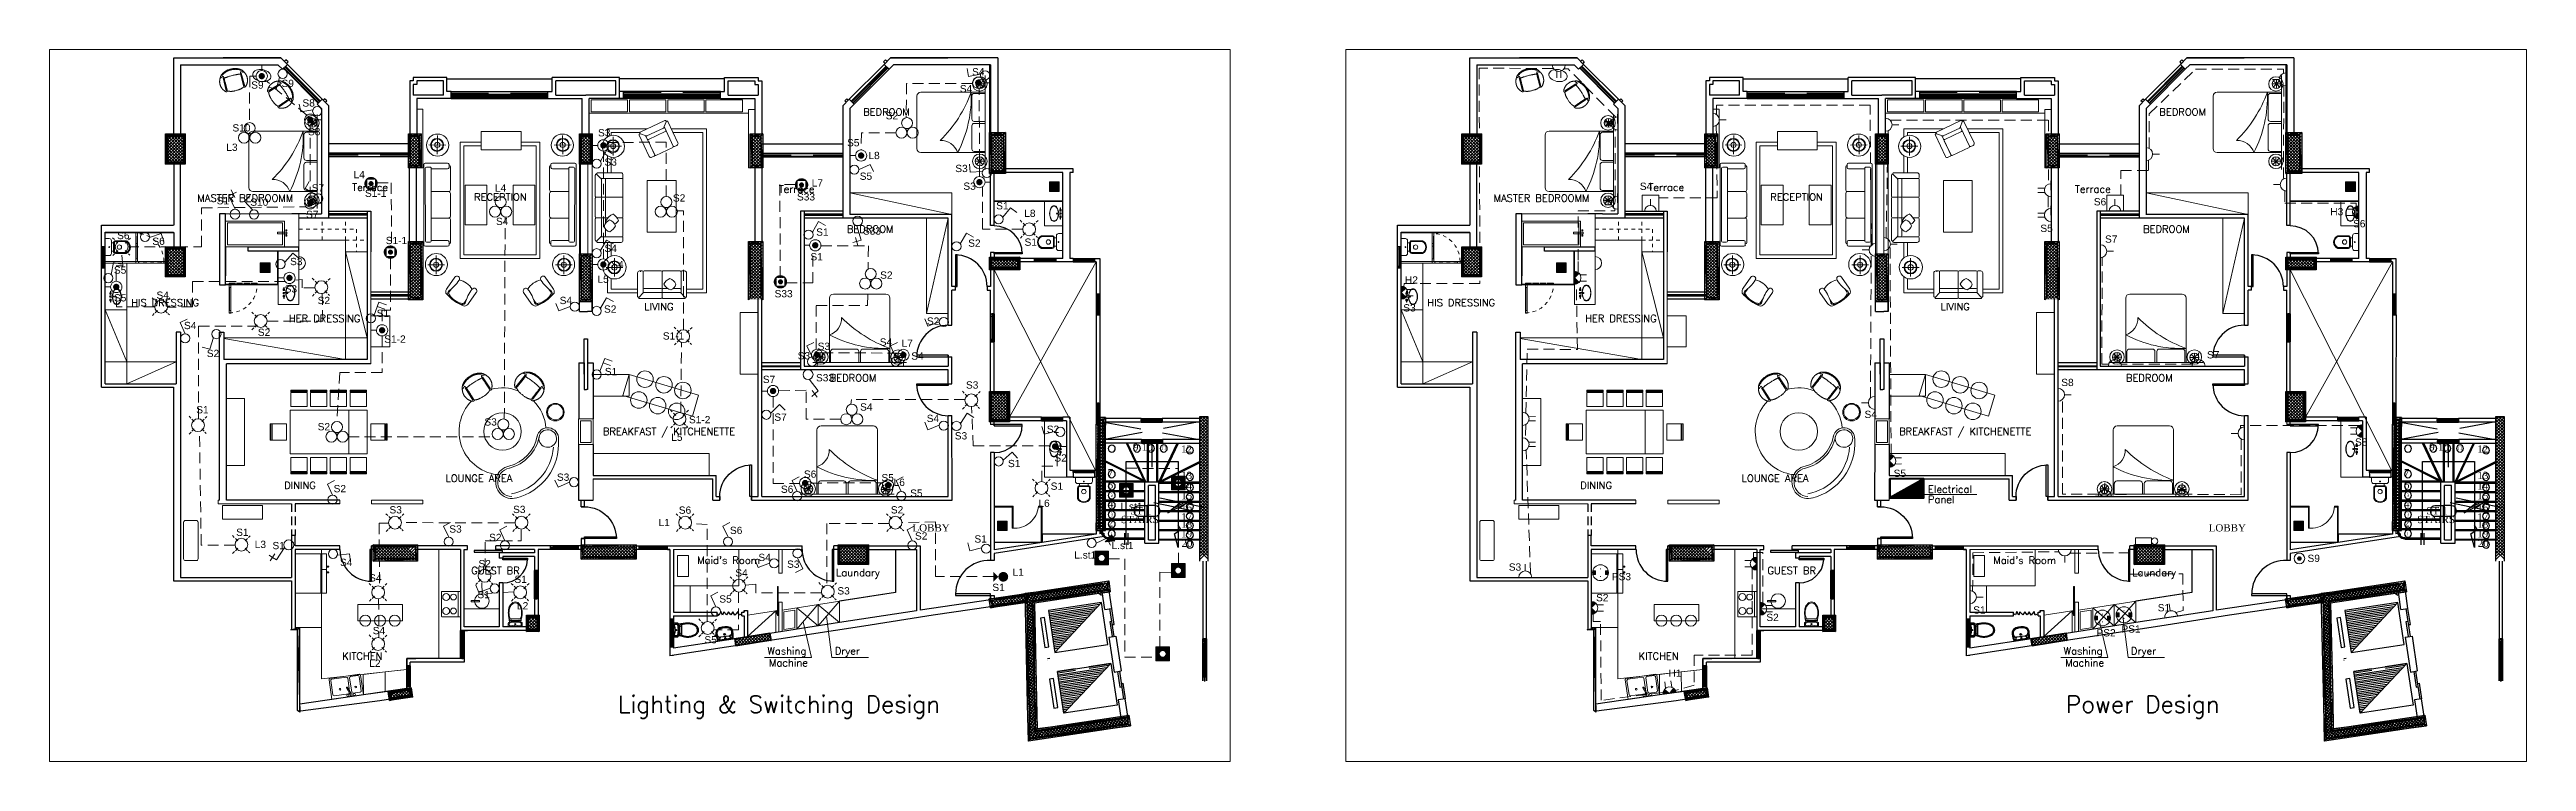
# Model space of a CAD drawing. Header units: inches. Extents: x 14 to 158, y 51 to 94.
# Drawn here: x 14 to 82.2, y 73.4 to 93 of the extents above; entities that cross this region are included whole.
import ezdxf

# ---------------------------------------------------------------- set-up
doc = ezdxf.new("R2010")
doc.units = ezdxf.units.IN
doc.header["$LTSCALE"] = 0.6
doc.header["$MEASUREMENT"] = 0
doc.linetypes.add('1st BASE_WTV$0$HIDDEN2', pattern=[0.1875, 0.125, -0.0625])
doc.linetypes.add('DASHED', pattern=[0.75, 0.5, -0.25])
doc.layers.get('0').update_dxf_attribs({"color": 253, "lineweight": 0})
for name, color, linetype, lineweight in [('1st BASE_WTV$0$A-DOOR', 253, 'Continuous', 0), ('1st BASE_WTV$0$A-DOOR-JAMB', 253, 'Continuous', 0), ('1st BASE_WTV$0$A-DOOR-OVHD', 253, '1st BASE_WTV$0$HIDDEN2', 0), ('1st BASE_WTV$0$A-DOOR-SWNG', 253, '1st BASE_WTV$0$HIDDEN2', 0), ('C-H', 253, 'Continuous', 0), ('CABEL-L', 3, 'DASHED', 0), ('ELECT', 253, 'Continuous', 0), ('fur', 253, 'Continuous', 0), ('Furniture', 253, 'Continuous', 0), ('K Furniture', 253, 'Continuous', 0), ('Layer1', 253, 'Continuous', 0), ('LIGHT', 6, 'Continuous', 0), ('LIGHT-1', 3, 'Continuous', 0), ('Muebles', 253, 'Continuous', 0), ('POWER', 4, 'Continuous', 0), ('POWER-1', 3, 'Continuous', 0), ('text', 3, 'Continuous', 0), ('text-table', 3, 'Continuous', 0), ('wiring1', 3, 'DASHED', 0), ('X27COLC$0$COL', 253, 'Continuous', 0)]:
    doc.layers.add(name, color=color, linetype=linetype, lineweight=lineweight)
doc.styles.add('SIMPLEX', font='SIMPLEX.SHX')
doc.styles.get("Standard").update_dxf_attribs({"font": 'arial.ttf'})
doc.styles.add('Times New Roman0', font='times.ttf', dxfattribs={"height": 2.628})

msp = doc.modelspace()

# ---------------------------------------------------------------- texts
for s, height, style, p in [('BEDROOM', 0.2, 'SIMPLEX', (36.431, 91.208, 0)), ('BEDROOM', 0.2, 'SIMPLEX', (72.131, 91.208, 0)), ('MASTER BEDROOMM', 0.2, 'SIMPLEX', (18.095, 88.84)), ('Terrace', 0.2, 'SIMPLEX', (22.358, 89.137, 0)), ('RECEPTION', 0.2, 'SIMPLEX', (25.716, 88.869, 0)), ('Terrace', 0.2, 'SIMPLEX', (34.106, 89.086, 0)), ('MASTER BEDROOMM', 0.2, 'SIMPLEX', (53.796, 88.84)), ('Terrace', 0.2, 'SIMPLEX', (58.059, 89.137, 0)), ('RECEPTION', 0.2, 'SIMPLEX', (61.416, 88.869, 0)), ('Terrace', 0.2, 'SIMPLEX', (69.807, 89.086, 0)), ('BEDROOM', 0.2, 'SIMPLEX', (35.983, 87.987, 0)), ('BEDROOM', 0.2, 'SIMPLEX', (71.684, 87.987, 0)), ('HIS DRESSING', 0.2, 'SIMPLEX', (16.271, 85.961)), ('LIVING', 0.2, 'SIMPLEX', (30.405, 85.851, 0)), ('HIS DRESSING', 0.2, 'SIMPLEX', (51.972, 85.961)), ('LIVING', 0.2, 'SIMPLEX', (66.106, 85.851, 0)), ('HER DRESSING', 0.2, 'SIMPLEX', (20.615, 85.526, 0)), ('HER DRESSING', 0.2, 'SIMPLEX', (56.316, 85.526, 0)), ('BEDROOM', 0.2, 'SIMPLEX', (35.511, 83.89, 0)), ('BEDROOM', 0.2, 'SIMPLEX', (71.211, 83.89, 0)), ('BREAKFAST / KITCHENETTE', 0.2, 'SIMPLEX', (29.263, 82.419, 0)), ('BREAKFAST / KITCHENETTE', 0.2, 'SIMPLEX', (64.964, 82.419, 0)), ('9', 0.2, 'Times New Roman0', (43.863, 81.986)), ('10', 0.2, 'Times New Roman0', (44.105, 81.986)), ('12', 0.2, 'Times New Roman0', (45.188, 81.934)), ('9', 0.2, 'Times New Roman0', (79.564, 81.986)), ('10', 0.2, 'Times New Roman0', (79.805, 81.986)), ('12', 0.2, 'Times New Roman0', (80.889, 81.934)), ('LOUNGE AREA', 0.2, 'SIMPLEX', (24.928, 81.128, 0)), ('7', 0.2, 'Times New Roman0', (43.169, 81.282)), ('13', 0.2, 'Times New Roman0', (45.193, 81.207)), ('LOUNGE AREA', 0.2, 'SIMPLEX', (60.628, 81.128, 0)), ('7', 0.2, 'Times New Roman0', (78.869, 81.282)), ('13', 0.2, 'Times New Roman0', (80.893, 81.207)), ('DINING', 0.2, 'SIMPLEX', (20.485, 80.935)), ('4', 0.2, 'Times New Roman0', (43.172, 80.422)), ('6', 0.2, 'Times New Roman0', (43.167, 80.948)), ('14', 0.2, 'Times New Roman0', (45.188, 80.913)), ('16', 0.2, 'Times New Roman0', (45.189, 80.328)), ('15', 0.2, 'Times New Roman0', (45.191, 80.652)), ('DINING', 0.2, 'SIMPLEX', (56.185, 80.935)), ('Electrical', 0.2, 'SIMPLEX', (65.761, 80.828)), ('Panel', 0.2, 'SIMPLEX', (65.761, 80.546)), ('4', 0.2, 'Times New Roman0', (78.873, 80.422)), ('6', 0.2, 'Times New Roman0', (78.868, 80.948)), ('14', 0.2, 'Times New Roman0', (80.889, 80.913)), ('16', 0.2, 'Times New Roman0', (80.889, 80.328)), ('15', 0.2, 'Times New Roman0', (80.891, 80.652)), ('LOBBY', 0.2, 'Times New Roman0', (37.791, 79.765)), ('2', 0.2, 'Times New Roman0', (43.172, 79.9)), ('STAIRS', 0.2, 'Times New Roman0', (43.534, 79.994)), ('ST 1', 0.2, 'Times New Roman0', (43.786, 80.235)), ('17', 0.2, 'Times New Roman0', (45.191, 80.066)), ('18', 0.2, 'Times New Roman0', (45.19, 79.865)), ('LOBBY', 0.2, 'Times New Roman0', (73.492, 79.765)), ('2', 0.2, 'Times New Roman0', (78.873, 79.9)), ('STAIRS', 0.2, 'Times New Roman0', (79.234, 79.994)), ('ST 1', 0.2, 'Times New Roman0', (79.486, 80.235)), ('18', 0.2, 'Times New Roman0', (80.89, 79.865)), ('17', 0.2, 'Times New Roman0', (80.891, 80.066)), ('20', 0.2, 'Times New Roman0', (45.199, 79.341)), ('19', 0.2, 'Times New Roman0', (45.189, 79.604)), ('20', 0.2, 'Times New Roman0', (80.9, 79.341)), ('19', 0.2, 'Times New Roman0', (80.89, 79.604)), ('GUEST BR', 0.2, 'SIMPLEX', (25.637, 78.59)), ("Maid's Room", 0.2, 'SIMPLEX', (31.86, 78.872)), ('Laundary', 0.2, 'SIMPLEX', (35.686, 78.532)), ('GUEST BR', 0.2, 'SIMPLEX', (61.337, 78.59)), ("Maid's Room", 0.2, 'SIMPLEX', (67.56, 78.872)), ('Laundary', 0.2, 'SIMPLEX', (71.386, 78.532)), ('KITCHEN', 0.2, 'SIMPLEX', (22.089, 76.236)), ('Washing', 0.2, 'SIMPLEX', (33.796, 76.377)), ('Dryer', 0.2, 'SIMPLEX', (35.65, 76.377)), ('KITCHEN', 0.2, 'SIMPLEX', (57.789, 76.236)), ('Washing', 0.2, 'SIMPLEX', (69.497, 76.377)), ('Dryer', 0.2, 'SIMPLEX', (71.35, 76.377)), ('Machine', 0.2, 'SIMPLEX', (33.839, 76.051)), ('Machine', 0.2, 'SIMPLEX', (69.539, 76.051)), ('Lighting & Switching Design', 0.46821, 'SIMPLEX', (29.682, 74.775, 0)), ('Power Design', 0.46821, 'SIMPLEX', (69.558, 74.775, 0))]:
    msp.add_text(s, height=height, dxfattribs=dict(style=style)).set_placement(p)
at = {"layer": 'text', "linetype": 'DASHED', "char_height": 0.2, "attachment_point": 1}
for s, width, insert in [('S9', 0.08613, (19.578, 92.151)), ('S9', 0.08613, (20.412, 92.196)), ('S4', 0.08613, (39.431, 92.515)), ('S8', 0.08613, (20.988, 91.658)), ('S4', 0.08613, (39.094, 92.05)), ('S10', 0.08613, (19.061, 90.972)), ('S8', 0.08613, (21.14, 90.868)), ('S3', 0.08613, (29.129, 90.838)), ('S2', 0.08613, (37.055, 91.308)), ('L3', 0.59157, (18.892, 90.439)), ('S5', 0.08613, (35.988, 90.564)), ('L8', 0.59157, (36.577, 90.212)), ('L4', 0.59157, (22.397, 89.687)), ('S3', 0.08613, (29.307, 90.032)), ('L7', 0.59157, (35.015, 89.456)), ('S5', 0.08613, (36.337, 89.642)), ('S3', 0.08613, (38.97, 89.855)), ('S3', 0.08613, (39.192, 89.368)), ('S1', 0.08613, (18.625, 88.968)), ('S10', 0.08613, (19.552, 88.928)), ('S7', 0.08613, (21.244, 89.319)), ('S1-1', 0.08613, (22.71, 89.172)), ('L4', 0.59157, (26.29, 89.316)), ('S2', 0.08613, (31.192, 89.043)), ('S33', 0.08613, (34.609, 89.074)), ('S1', 0.08613, (40.096, 88.828)), ('S4', 0.08613, (57.822, 89.365)), ('S6', 0.08613, (70.327, 88.938)), ('S6', 0.08613, (15.885, 88.009)), ('S7', 0.08613, (21.089, 88.59)), ('S4', 0.08613, (26.32, 88.397)), ('S1', 0.08613, (35.139, 88.104)), ('S33', 0.08613, (36.426, 88.135)), ('L8', 0.59157, (40.869, 88.621)), ('S5', 0.08613, (68.854, 88.207)), ('S6', 0.08613, (77.467, 88.336)), ('S6', 0.08613, (16.855, 87.852)), ('S1-1', 0.08613, (23.282, 87.873)), ('S4', 0.08613, (29.307, 87.657)), ('S1', 0.08613, (34.98, 87.425)), ('S2', 0.08613, (39.325, 87.8)), ('S1', 0.08613, (40.877, 87.827)), ('S7', 0.08613, (70.635, 87.911)), ('S5', 0.08613, (15.796, 87.059)), ('S3', 0.08613, (20.648, 87.294)), ('L5', 0.59157, (29.114, 86.808)), ('S4', 0.08613, (29.496, 87.212)), ('S2', 0.08613, (36.9, 86.92)), ('S5', 0.08613, (15.797, 86.295)), ('S4', 0.08613, (16.969, 86.368)), ('S3', 0.08613, (20.499, 86.541)), ('S2', 0.08613, (21.408, 86.222)), ('S4', 0.08613, (28.073, 86.222)), ('S2', 0.08613, (29.294, 85.985)), ('S33', 0.08613, (33.993, 86.408)), ('S3', 0.08613, (51.308, 86.019)), ('S4', 0.08613, (17.726, 85.533)), ('S2', 0.08613, (19.761, 85.346)), ('S1', 0.08613, (23.034, 85.87)), ('S2', 0.08613, (38.188, 85.654)), ('S2', 0.08613, (18.354, 84.765)), ('S1-2', 0.08613, (23.242, 85.159)), ('S1-1', 0.08613, (30.915, 85.246)), ('S3', 0.08613, (34.628, 84.701)), ('S3', 0.08613, (35.179, 84.961)), ('S4', 0.08613, (36.888, 85.078, 0)), ('L7', 0.59157, (37.489, 85.046)), ('S4', 0.08613, (37.756, 84.692)), ('S7', 0.08613, (73.443, 84.727)), ('S1', 0.08613, (29.317, 84.266)), ('S', 0.08613, (29.317, 84.266)), ('S7', 0.08613, (33.669, 84.05)), ('S33', 0.08613, (35.133, 84.095)), ('S8', 0.08613, (69.43, 83.966)), ('S4', 0.08613, (36.348, 83.291)), ('S3', 0.08613, (39.263, 83.896)), ('S1', 0.08613, (18.064, 83.216)), ('S2', 0.08613, (21.408, 82.748)), ('S3', 0.08613, (26.001, 82.88)), ('S1-2', 0.08613, (31.634, 82.942)), ('S7', 0.08613, (33.986, 83.011)), ('S4', 0.08613, (38.182, 82.976)), ('S2', 0.08613, (41.489, 82.678)), ('S4', 0.08613, (64.012, 83.088)), ('L5', 0.59157, (31.146, 82.459)), ('S3', 0.08613, (38.956, 82.497)), ('S2', 0.08613, (41.699, 81.889)), ('S8', 0.08613, (77.521, 82.326)), ('S3', 0.08613, (27.997, 81.359)), ('S6', 0.08613, (34.8, 81.443)), ('S5', 0.08613, (36.936, 81.345)), ('L6', 0.59157, (37.271, 81.218)), ('S1', 0.08613, (40.421, 81.735)), ('S5', 0.08613, (64.813, 81.465)), ('S2', 0.08613, (21.847, 81.044)), ('S6', 0.08613, (34.167, 81.028)), ('S5', 0.08613, (37.727, 80.92)), ('L6', 0.59157, (41.259, 80.642)), ('S1', 0.08613, (41.596, 81.112)), ('L.st1', 0.59157, (43.52, 80.554)), ('S1', 0.08613, (19.163, 79.843)), ('S3', 0.08613, (23.386, 80.461)), ('S3', 0.08613, (25.033, 79.933)), ('S3', 0.08613, (26.79, 80.471)), ('L1', 0.59157, (30.797, 80.111)), ('S6', 0.08613, (31.354, 80.452)), ('S6', 0.08613, (32.763, 79.895)), ('S2', 0.08613, (37.195, 80.46)), ('L3', 0.59157, (19.674, 79.509)), ('S1', 0.08613, (20.163, 79.477)), ('S2', 0.08613, (26.129, 79.7)), ('S4', 0.08613, (33.546, 79.151)), ('S2', 0.08613, (37.859, 79.741)), ('S1', 0.08613, (39.497, 79.659)), ('L.st1', 0.59157, (42.246, 79.219)), ('L.st1', 0.59157, (43.273, 79.479)), ('S4', 0.08613, (22.023, 79.013)), ('S4', 0.08613, (22.826, 78.588)), ('S2', 0.08613, (25.836, 78.979)), ('S1', 0.08613, (26.829, 78.549)), ('S4', 0.08613, (32.911, 78.726)), ('S3', 0.08613, (34.336, 78.965)), ('L1', 0.59157, (40.548, 78.745)), ('S3', 0.08613, (54.214, 78.885)), ('PS3', 0.08613, (57.052, 78.623)), ('S9', 0.08613, (76.213, 79.126)), ('S1', 0.08613, (25.808, 78.128)), ('L2', 0.59157, (26.898, 77.82)), ('S5', 0.08613, (32.47, 78.007)), ('S3', 0.08613, (35.722, 78.231)), ('S1', 0.08613, (39.989, 78.326)), ('S2', 0.08613, (56.618, 78.043)), ('S4', 0.08613, (22.925, 77.137)), ('S2', 0.08613, (61.307, 77.5)), ('S1', 0.08613, (67.005, 77.705)), ('PS1', 0.08613, (71.088, 77.182)), ('S1', 0.08613, (72.087, 77.767)), ('S5', 0.08613, (32.06, 76.885)), ('PS2', 0.08613, (70.401, 77.076)), ('L2', 0.59157, (22.83, 76.238))]:
    msp.add_mtext_dynamic_manual_height_columns(s, width=width, gutter_width=1, heights=[0], dxfattribs=dict(at, insert=insert))
at = {"layer": 'text', "linetype": 'Continuous', "char_height": 0.2, "attachment_point": 1}
for s, insert in [('H3', (76.841, 88.666)), ('H2', (51.354, 86.786)), ('H1', (58.611, 75.965))]:
    msp.add_mtext_dynamic_manual_height_columns(s, width=0.1714, gutter_width=1, heights=[0], dxfattribs=dict(at, insert=insert))

# ---------------------------------------------------------------- blocks, each defined once
blk = doc.blocks.new('A$C399A65E2')
at = {"layer": 'Muebles', "linetype": 'Continuous'}
for p, q in [((0.063, 0.018), (0.063, 0.027)), ((0.063, 0.027), (0.152, 0.027)), ((0.152, 0.018), (0.063, 0.018)), ((0.106, 0.027), (0.106, 0.04)), ((0.106, 0.04), (0.149, 0.04)), ((0.106, 0), (0.106, 0.018)), ((0.149, 0), (0.106, 0)), ((0.113, 0.027), (0.113, 0.034)), ((0.113, 0.034), (0.141, 0.034)), ((0.113, 0.008), (0.113, 0.018)), ((0.141, 0.008), (0.113, 0.008)), ((0.141, 0.034), (0.141, 0.027)), ((0.141, 0.018), (0.141, 0.008)), ((0.149, 0.04), (0.149, 0.027)), ((0.149, 0.018), (0.149, 0)), ((0.152, 0.027), (0.152, 0.018)), ((0.195, 0.039), (0.201, 0.09)), ((0.195, 0), (0.195, 0.039)), ((0.224, 0.018), (0.204, 0.018)), ((0.204, 0.018), (0.204, 0.006)), ((0.204, 0.006), (0.224, 0.006)), ((0.224, 0.006), (0.224, 0.018)), ((0.231, 0.04), (0.225, 0.091)), ((0.231, 0.001), (0.231, 0.04)), ((0.37, 0.027), (0.28, 0.027)), ((0.28, 0.027), (0.28, 0.018)), ((0.28, 0.018), (0.37, 0.018)), ((0.327, 0.04), (0.284, 0.04)), ((0.284, 0.04), (0.284, 0.027)), ((0.284, 0.018), (0.284, 0)), ((0.284, 0), (0.327, 0)), ((0.319, 0.034), (0.291, 0.034)), ((0.291, 0.034), (0.291, 0.027)), ((0.291, 0.018), (0.291, 0.008)), ((0.291, 0.008), (0.319, 0.008)), ((0.319, 0.027), (0.319, 0.034)), ((0.319, 0.008), (0.319, 0.018)), ((0.327, 0.027), (0.327, 0.04)), ((0.327, 0), (0.327, 0.018)), ((0.37, 0.018), (0.37, 0.027))]:
    blk.add_line(p, q, dxfattribs=at)
blk.add_circle((0.213, 0.114), 0.0126, dxfattribs=at)
for centre, radius, start, end in [((0.09, 0.196), 0.09, 120.5339, 239.46614), ((0.097, 0.196), 0.0848, 120.53389, 239.46614), ((0.215, -0.016), 0.336, 59.46621, 120.53378), ((0.215, 0.408), 0.336, 239.46622, 267.25373), ((0.215, -0.004), 0.317, 59.46621, 120.53379), ((0.215, 0.396), 0.317, 239.46622, 267.2472), ((0.212, 0.037), 0.0405, 245.05141, 298.89841), ((0.214, 0.081), 0.0156, 42.48509, 143.54023), ((0.215, 0.396), 0.317, 272.09779, 300.53378), ((0.215, 0.408), 0.336, 272.12884, 300.53379), ((0.333, 0.196), 0.0848, 300.53386, 59.46611), ((0.34, 0.196), 0.09, 300.53386, 59.4661)]:
    blk.add_arc(centre, radius, start, end, dxfattribs=at)
blk = doc.blocks.new('A$C7ABF570E')
at = {"layer": 'Furniture'}
for p, q in [((2.586, 0.052), (0, 0.052)), ((2.487, 0.052), (2.43, 0.052))]:
    blk.add_line(p, q, dxfattribs=at)
at = {"layer": 'K Furniture'}
for p, q in [((0.461, 1.822), (0.461, 0.047)), ((2.014, 1.933), (0.572, 1.933)), ((2.125, 0.047), (2.125, 1.822)), ((0.187, 0.2, 0), (0.099, 0.2, 0)), ((0.197, 0.225, 0), (0.135, 0.287, 0)), ((0.197, 0.175, 0), (0.135, 0.113, 0)), ((0.222, 0.235, 0), (0.222, 0.323, 0)), ((0.222, 0.165, 0), (0.222, 0.077, 0)), ((0.247, 0.225, 0), (0.309, 0.287, 0)), ((0.247, 0.175, 0), (0.309, 0.113, 0)), ((0.257, 0.2, 0), (0.345, 0.2, 0)), ((0.493, 0.351), (0.493, 0.052)), ((0.561, 0.418), (1.2, 0.418)), ((0.561, 0.418), (1.2, 0.418)), ((1.267, 0.351), (1.267, 0.052)), ((1.319, 0.351), (1.319, 0.052)), ((2.025, 0.418), (1.386, 0.418)), ((2.025, 0.418), (1.386, 0.418)), ((2.093, 0.351), (2.093, 0.052)), ((2.125, 0.437), (2.125, 0.047)), ((2.318, 0.186), (2.231, 0.186)), ((2.329, 0.211), (2.267, 0.273)), ((2.329, 0.162), (2.267, 0.1)), ((2.353, 0.221), (2.353, 0.309)), ((2.353, 0.152), (2.353, 0.064)), ((2.378, 0.211), (2.44, 0.273)), ((2.378, 0.162), (2.44, 0.1)), ((2.388, 0.186), (2.476, 0.186))]:
    blk.add_line(p, q, dxfattribs=at)
for centre, radius in [((0.222, 0.2, 0), 0.2), ((0.222, 0.2, 0), 0.123), ((0.222, 0.2, 0), 0.0348), ((0.222, 0.2, 0), 0.00828), ((2.352, 0.2, 0), 0.2), ((2.353, 0.186), 0.123), ((2.353, 0.186), 0.0348), ((2.353, 0.186), 0.00828)]:
    blk.add_circle(centre, radius, dxfattribs=at)
for centre, radius, start, end in [((0.572, 1.822), 0.111, 90, 180), ((2.014, 1.822), 0.111, 0, 90), ((0.317, 1.267), 0.479, 287.4621, 2.62083), ((2.001, 3.78), 3.346, 242.59989, 272.13581), ((3.346, 3.804), 3.582, 224.60229, 250.07395), ((0.561, 0.351), 0.0675, 90, 180), ((0.561, 0.351), 0.0675, 90, 180), ((1.2, 0.351), 0.0675, 0, 90), ((1.2, 0.351), 0.0675, 0, 90), ((1.386, 0.351), 0.0675, 90, 180), ((1.386, 0.351), 0.0675, 90, 180), ((2.025, 0.351), 0.0675, 360, 90), ((2.025, 0.351), 0.0675, 0, 90)]:
    blk.add_arc(centre, radius, start, end, dxfattribs=at)
blk = doc.blocks.new('A$C66D173D2')
at = {"layer": 'K Furniture'}
for p, q in [((0, 0.117), (0, 0)), ((0.467, 0), (0, 0)), ((0.058, 0.583), (0.058, 0.292)), ((0.408, 0.175), (0.058, 0.175)), ((0.082, 0.292), (0.082, 0.579)), ((0.35, 0.257), (0.117, 0.257)), ((0.117, 0.233), (0.117, 0.175)), ((0.117, 0.233), (0.35, 0.233)), ((0.35, 0.233), (0.35, 0.175)), ((0.385, 0.579), (0.385, 0.292)), ((0.408, 0.292), (0.408, 0.583)), ((0.467, 0), (0.467, 0.117))]:
    blk.add_line(p, q, dxfattribs=at)
at = {"layer": 'K Furniture', "extrusion": (0, 0, -1)}
for centre, major_axis, start_param, end_param in [((0.233, 0.51), (0.134, 0.134), 4.321782, 6.673792), ((0.058, 0.117), (0.0412, 0.0412), 3.926991, 5.497787), ((0.117, 0.292), (0.0412, 0.0412), 2.356194, 3.926991), ((0.233, 0.51), (-0.118, 0.118), 5.919765, 8.217402), ((0.117, 0.292), (0.0247, 0.0247), 2.356194, 3.926991), ((0.232, 0.397), (-0.0429, 0.0429), 0.785398, 7.068583), ((0.233, 0.117), (-0.00825, 0.00825), 5.497786, 8.639381), ((0.233, 0.117), (0.00825, 0.00825), 0.785397, 3.926992), ((0.35, 0.292), (0.0412, 0.0412), 0.785398, 2.356194), ((0.35, 0.292), (0.0247, 0.0247), 0.785398, 2.356194), ((0.408, 0.117), (0.0412, 0.0412), -0.785398, 0.785398)]:
    blk.add_ellipse(centre, major_axis=major_axis, ratio=1, start_param=start_param, end_param=end_param, dxfattribs=at)
blk = doc.blocks.new('DCFVFD')
at = {"layer": 'fur'}
for points in [[(262.752, -28.291), (262.752, -28.29), (262.751, -28.29), (262.75, -28.289), (262.748, -28.288), (262.746, -28.287), (262.743, -28.285), (262.74, -28.282), (262.735, -28.279), (262.729, -28.275), (262.722, -28.27), (262.714, -28.264), (262.706, -28.259), (262.698, -28.253), (262.689, -28.246), (262.68, -28.24), (262.671, -28.234), (262.663, -28.228), (262.655, -28.222), (262.647, -28.217), (262.639, -28.212), (262.632, -28.206), (262.625, -28.201), (262.618, -28.197), (262.611, -28.192), (262.605, -28.188), (262.599, -28.184), (262.593, -28.18), (262.588, -28.176), (262.583, -28.172), (262.578, -28.168), (262.573, -28.165), (262.568, -28.162), (262.564, -28.159), (262.56, -28.156), (262.556, -28.153), (262.552, -28.15), (262.549, -28.148), (262.545, -28.146), (262.542, -28.143), (262.539, -28.141), (262.536, -28.139), (262.533, -28.137), (262.531, -28.136), (262.529, -28.134), (262.526, -28.133), (262.524, -28.131), (262.523, -28.13), (262.521, -28.129), (262.519, -28.127), (262.518, -28.126), (262.516, -28.125), (262.515, -28.124), (262.514, -28.124), (262.513, -28.123), (262.512, -28.122), (262.511, -28.122), (262.51, -28.121), (262.509, -28.121), (262.509, -28.12), (262.508, -28.12), (262.508, -28.119), (262.507, -28.119), (262.507, -28.119), (262.507, -28.119), (262.506, -28.118), (262.506, -28.118), (262.506, -28.118), (262.506, -28.118), (262.505, -28.118), (262.505, -28.118), (262.505, -28.117), (262.505, -28.117), (262.504, -28.117), (262.504, -28.116), (262.503, -28.116), (262.503, -28.116), (262.502, -28.115), (262.502, -28.115), (262.502, -28.115), (262.501, -28.114), (262.501, -28.114), (262.501, -28.114), (262.501, -28.114), (262.501, -28.114), (262.5, -28.114), (262.5, -28.114), (262.5, -28.114), (262.5, -28.114), (262.5, -28.113), (262.5, -28.113), (262.5, -28.113), (262.5, -28.113), (262.5, -28.113), (262.5, -28.113), (262.5, -28.113), (262.5, -28.112), (262.5, -28.112), (262.5, -28.111), (262.5, -28.111), (262.5, -28.11), (262.5, -28.109), (262.5, -28.108), (262.5, -28.107), (262.5, -28.106), (262.5, -28.105), (262.5, -28.103), (262.5, -28.101), (262.501, -28.099), (262.501, -28.096), (262.502, -28.094), (262.502, -28.091), (262.503, -28.087), (262.504, -28.083), (262.505, -28.079), (262.506, -28.074), (262.508, -28.069), (262.509, -28.064), (262.51, -28.059), (262.512, -28.054), (262.513, -28.049), (262.515, -28.044), (262.517, -28.039), (262.518, -28.035), (262.52, -28.03), (262.522, -28.025), (262.525, -28.02), (262.527, -28.014), (262.53, -28.009), (262.534, -28.002), (262.537, -27.995), (262.542, -27.988), (262.547, -27.979), (262.553, -27.969), (262.561, -27.957), (262.57, -27.945), (262.58, -27.93)], [(262.977, -27.973), (262.977, -27.973), (262.976, -27.972), (262.975, -27.972), (262.974, -27.971), (262.971, -27.969), (262.969, -27.967), (262.965, -27.964), (262.96, -27.961), (262.954, -27.957), (262.947, -27.952), (262.94, -27.946), (262.932, -27.941), (262.923, -27.935), (262.915, -27.928), (262.906, -27.922), (262.897, -27.916), (262.889, -27.91), (262.881, -27.904), (262.873, -27.898), (262.865, -27.893), (262.858, -27.888), (262.851, -27.883), (262.844, -27.878), (262.838, -27.873), (262.832, -27.869), (262.826, -27.864), (262.82, -27.86), (262.814, -27.856), (262.809, -27.853), (262.804, -27.849), (262.799, -27.846), (262.795, -27.842), (262.791, -27.839), (262.786, -27.836), (262.782, -27.834), (262.779, -27.831), (262.775, -27.828), (262.772, -27.826), (262.769, -27.824), (262.766, -27.822), (262.763, -27.82), (262.76, -27.818), (262.758, -27.816), (262.756, -27.814), (262.753, -27.813), (262.751, -27.811), (262.749, -27.81), (262.748, -27.809), (262.746, -27.807), (262.745, -27.806), (262.743, -27.805), (262.742, -27.804), (262.741, -27.804), (262.74, -27.803), (262.739, -27.802), (262.738, -27.802), (262.737, -27.801), (262.736, -27.8), (262.736, -27.8), (262.735, -27.8), (262.735, -27.799), (262.734, -27.799), (262.734, -27.799), (262.734, -27.798), (262.733, -27.798), (262.733, -27.798), (262.733, -27.798), (262.733, -27.798), (262.732, -27.798), (262.732, -27.797), (262.732, -27.797), (262.731, -27.797), (262.731, -27.797), (262.731, -27.796), (262.73, -27.796), (262.73, -27.796), (262.729, -27.796), (262.729, -27.795), (262.728, -27.795), (262.728, -27.795), (262.728, -27.795), (262.727, -27.795), (262.727, -27.794), (262.727, -27.794), (262.727, -27.794), (262.727, -27.794), (262.727, -27.794), (262.727, -27.794), (262.727, -27.794), (262.727, -27.794), (262.726, -27.794), (262.726, -27.794), (262.726, -27.794), (262.726, -27.794), (262.726, -27.794), (262.725, -27.794), (262.725, -27.794), (262.725, -27.794), (262.724, -27.795), (262.723, -27.795), (262.723, -27.795), (262.722, -27.795), (262.721, -27.796), (262.719, -27.796), (262.718, -27.797), (262.717, -27.797), (262.715, -27.798), (262.713, -27.799), (262.711, -27.801), (262.708, -27.802), (262.706, -27.804), (262.703, -27.806), (262.699, -27.808), (262.695, -27.81), (262.691, -27.813), (262.687, -27.816), (262.683, -27.819), (262.679, -27.822), (262.674, -27.825), (262.67, -27.828), (262.666, -27.831), (262.662, -27.834), (262.658, -27.837), (262.654, -27.841), (262.651, -27.844), (262.646, -27.848), (262.642, -27.853), (262.638, -27.857), (262.633, -27.862), (262.627, -27.868), (262.622, -27.875), (262.615, -27.883), (262.608, -27.892), (262.6, -27.903), (262.59, -27.916), (262.58, -27.93)], [(263.048, -27.926), (263.048, -27.924), (263.047, -27.923), (263.046, -27.921), (263.046, -27.919), (263.045, -27.918), (263.044, -27.916), (263.043, -27.913), (263.042, -27.911), (263.04, -27.908), (263.039, -27.905), (263.037, -27.902), (263.036, -27.898), (263.034, -27.894), (263.032, -27.89), (263.029, -27.886), (263.027, -27.882), (263.024, -27.877), (263.021, -27.873), (263.018, -27.868), (263.015, -27.863), (263.012, -27.859), (263.008, -27.854), (263.005, -27.85), (263.002, -27.845), (262.998, -27.841), (262.995, -27.837), (262.991, -27.833), (262.987, -27.83), (262.984, -27.826), (262.98, -27.822), (262.976, -27.819), (262.971, -27.815), (262.966, -27.811), (262.961, -27.807), (262.956, -27.804), (262.951, -27.8), (262.945, -27.796), (262.94, -27.793), (262.935, -27.789), (262.929, -27.786), (262.924, -27.783), (262.918, -27.78), (262.913, -27.777), (262.908, -27.774), (262.903, -27.772), (262.897, -27.77), (262.892, -27.768), (262.887, -27.766), (262.881, -27.764), (262.876, -27.762), (262.87, -27.761), (262.865, -27.759), (262.859, -27.758), (262.853, -27.757), (262.847, -27.756), (262.841, -27.755), (262.835, -27.754), (262.829, -27.753), (262.823, -27.753), (262.817, -27.752), (262.811, -27.752), (262.805, -27.752), (262.8, -27.752), (262.794, -27.752), (262.79, -27.752), (262.785, -27.752), (262.781, -27.752), (262.778, -27.752), (262.774, -27.752), (262.771, -27.752), (262.768, -27.753), (262.765, -27.753), (262.763, -27.753), (262.76, -27.754), (262.758, -27.754), (262.756, -27.754), (262.754, -27.755), (262.752, -27.755), (262.75, -27.756), (262.748, -27.756), (262.747, -27.757), (262.745, -27.757), (262.743, -27.758), (262.742, -27.759), (262.74, -27.759), (262.739, -27.76), (262.737, -27.761), (262.736, -27.761), (262.735, -27.762), (262.734, -27.763), (262.733, -27.763), (262.732, -27.764), (262.731, -27.765), (262.73, -27.766), (262.729, -27.766), (262.728, -27.767), (262.728, -27.768), (262.727, -27.769), (262.726, -27.77), (262.726, -27.771), (262.725, -27.771), (262.725, -27.772), (262.724, -27.773), (262.724, -27.774), (262.723, -27.775), (262.723, -27.776), (262.723, -27.777), (262.722, -27.777), (262.722, -27.778), (262.722, -27.779), (262.722, -27.78), (262.721, -27.781), (262.721, -27.782), (262.721, -27.783), (262.721, -27.784), (262.721, -27.785), (262.721, -27.786), (262.721, -27.787), (262.721, -27.788), (262.721, -27.789), (262.721, -27.789), (262.721, -27.79), (262.722, -27.791), (262.722, -27.791), (262.722, -27.792), (262.722, -27.792), (262.722, -27.793), (262.723, -27.793), (262.723, -27.793), (262.723, -27.794), (262.723, -27.794), (262.723, -27.794), (262.723, -27.794), (262.723, -27.794), (262.723, -27.795), (262.724, -27.795)], [(262.996, -27.961), (262.748, -27.781)], [(263.051, -27.983), (263.05, -28.006), (263.049, -28.026), (263.047, -28.042), (263.046, -28.055), (263.044, -28.066), (263.042, -28.075), (263.04, -28.083), (263.038, -28.09), (263.036, -28.096), (263.035, -28.102), (263.033, -28.108), (263.031, -28.113), (263.029, -28.118), (263.027, -28.123), (263.026, -28.127), (263.024, -28.131), (263.022, -28.135), (263.021, -28.138), (263.019, -28.142), (263.018, -28.145), (263.017, -28.148), (263.015, -28.151), (263.014, -28.154), (263.012, -28.157), (263.01, -28.161), (263.009, -28.164), (263.007, -28.168), (263.005, -28.171), (263.003, -28.175), (263.001, -28.179), (262.998, -28.183), (262.996, -28.186), (262.994, -28.19), (262.992, -28.194), (262.989, -28.197), (262.987, -28.201), (262.984, -28.205), (262.982, -28.209), (262.979, -28.213), (262.976, -28.217), (262.973, -28.221), (262.97, -28.225), (262.966, -28.229), (262.963, -28.233), (262.959, -28.238), (262.955, -28.242), (262.951, -28.247), (262.947, -28.251), (262.943, -28.256), (262.939, -28.26), (262.934, -28.265), (262.93, -28.269), (262.925, -28.274), (262.921, -28.278), (262.916, -28.282), (262.912, -28.286), (262.907, -28.29), (262.903, -28.294), (262.898, -28.298), (262.893, -28.302), (262.888, -28.305), (262.883, -28.309), (262.877, -28.313), (262.87, -28.318), (262.863, -28.322), (262.855, -28.327), (262.846, -28.332), (262.836, -28.337), (262.825, -28.342), (262.813, -28.347), (262.8, -28.352), (262.785, -28.357)], [(262.994, -28.223), (263.004, -28.208), (263.014, -28.194), (263.021, -28.182), (263.028, -28.17), (263.033, -28.16), (263.037, -28.15), (263.041, -28.141), (263.044, -28.133), (263.047, -28.124), (263.05, -28.116), (263.052, -28.107), (263.055, -28.099), (263.057, -28.091), (263.059, -28.083), (263.061, -28.075), (263.062, -28.067), (263.063, -28.059), (263.065, -28.051), (263.065, -28.044), (263.066, -28.036), (263.067, -28.028), (263.067, -28.021), (263.067, -28.013), (263.067, -28.006), (263.067, -27.999), (263.066, -27.992), (263.066, -27.985), (263.065, -27.978), (263.064, -27.972), (263.063, -27.966), (263.062, -27.96), (263.061, -27.955), (263.06, -27.95), (263.059, -27.946), (263.057, -27.942), (263.056, -27.938), (263.054, -27.935), (263.053, -27.932), (263.052, -27.93), (263.05, -27.928), (263.049, -27.926), (263.048, -27.925), (263.047, -27.924), (263.046, -27.923), (263.045, -27.923), (263.044, -27.922), (263.043, -27.922), (263.041, -27.922), (263.04, -27.923), (263.039, -27.923), (263.038, -27.924), (263.037, -27.924), (263.036, -27.926), (263.035, -27.927), (263.034, -27.929), (263.033, -27.931), (263.032, -27.934), (263.031, -27.937), (263.031, -27.941), (263.03, -27.944), (263.029, -27.948), (263.028, -27.952), (263.027, -27.956), (263.027, -27.96), (263.026, -27.963), (263.025, -27.967), (263.024, -27.97), (263.023, -27.973), (263.023, -27.975), (263.022, -27.978), (263.021, -27.98), (263.02, -27.982), (263.019, -27.983), (263.019, -27.984), (263.018, -27.985), (263.017, -27.986), (263.016, -27.986), (263.015, -27.986), (263.014, -27.986), (263.013, -27.986), (263.011, -27.986), (263.01, -27.985), (263.008, -27.985), (263.007, -27.984), (263.005, -27.984), (263.003, -27.983), (263.001, -27.982), (262.999, -27.981), (262.997, -27.98), (262.996, -27.979), (262.994, -27.978), (262.992, -27.978), (262.99, -27.977), (262.988, -27.976), (262.987, -27.975), (262.985, -27.975), (262.983, -27.974), (262.982, -27.974), (262.98, -27.973), (262.979, -27.973), (262.977, -27.973), (262.976, -27.973), (262.975, -27.973), (262.974, -27.974), (262.973, -27.974), (262.971, -27.975), (262.97, -27.976), (262.969, -27.977), (262.968, -27.978), (262.966, -27.98), (262.964, -27.983), (262.962, -27.986), (262.96, -27.989), (262.958, -27.994), (262.955, -27.999), (262.952, -28.004), (262.948, -28.01), (262.945, -28.017), (262.941, -28.024), (262.936, -28.031), (262.932, -28.039), (262.926, -28.048), (262.92, -28.057), (262.913, -28.069), (262.905, -28.082), (262.895, -28.097), (262.883, -28.115), (262.869, -28.135)], [(262.731, -28.374), (262.729, -28.373), (262.727, -28.373), (262.726, -28.373), (262.724, -28.373), (262.722, -28.373), (262.72, -28.373), (262.717, -28.372), (262.714, -28.372), (262.711, -28.372), (262.708, -28.371), (262.704, -28.371), (262.701, -28.371), (262.696, -28.37), (262.692, -28.369), (262.687, -28.369), (262.682, -28.368), (262.677, -28.367), (262.672, -28.365), (262.666, -28.364), (262.661, -28.363), (262.655, -28.361), (262.65, -28.359), (262.645, -28.358), (262.639, -28.356), (262.634, -28.354), (262.63, -28.352), (262.625, -28.35), (262.62, -28.348), (262.615, -28.345), (262.611, -28.343), (262.606, -28.34), (262.601, -28.337), (262.596, -28.334), (262.59, -28.331), (262.585, -28.327), (262.58, -28.323), (262.574, -28.319), (262.569, -28.315), (262.564, -28.311), (262.559, -28.307), (262.554, -28.303), (262.55, -28.299), (262.546, -28.295), (262.541, -28.291), (262.537, -28.287), (262.534, -28.283), (262.53, -28.278), (262.526, -28.274), (262.523, -28.27), (262.519, -28.265), (262.516, -28.26), (262.513, -28.255), (262.51, -28.25), (262.507, -28.245), (262.504, -28.24), (262.501, -28.235), (262.498, -28.229), (262.496, -28.223), (262.493, -28.218), (262.491, -28.212), (262.488, -28.207), (262.486, -28.201), (262.484, -28.196), (262.482, -28.192), (262.481, -28.187), (262.479, -28.183), (262.478, -28.179), (262.477, -28.176), (262.476, -28.172), (262.475, -28.169), (262.475, -28.166), (262.474, -28.164), (262.474, -28.161), (262.473, -28.159), (262.473, -28.156), (262.472, -28.154), (262.472, -28.152), (262.472, -28.15), (262.472, -28.148), (262.472, -28.147), (262.472, -28.145), (262.472, -28.143), (262.472, -28.141), (262.472, -28.139), (262.472, -28.138), (262.472, -28.136), (262.472, -28.135), (262.472, -28.133), (262.472, -28.132), (262.473, -28.131), (262.473, -28.129), (262.473, -28.128), (262.474, -28.127), (262.474, -28.126), (262.475, -28.125), (262.475, -28.124), (262.476, -28.123), (262.476, -28.122), (262.477, -28.121), (262.478, -28.12), (262.478, -28.119), (262.479, -28.119), (262.48, -28.118), (262.48, -28.117), (262.481, -28.117), (262.482, -28.116), (262.482, -28.115), (262.483, -28.115), (262.484, -28.114), (262.484, -28.114), (262.485, -28.113), (262.486, -28.113), (262.487, -28.112), (262.488, -28.112), (262.489, -28.112), (262.49, -28.111), (262.49, -28.111), (262.491, -28.11), (262.492, -28.11), (262.493, -28.11), (262.494, -28.11), (262.495, -28.11), (262.495, -28.11), (262.496, -28.11), (262.496, -28.11), (262.497, -28.11), (262.497, -28.11), (262.498, -28.11), (262.498, -28.11), (262.499, -28.11), (262.499, -28.11), (262.499, -28.11), (262.499, -28.11), (262.499, -28.11), (262.5, -28.11), (262.5, -28.11)], [(262.747, -28.313), (262.495, -28.138)], [(262.994, -28.223), (262.983, -28.239), (262.973, -28.252), (262.963, -28.263), (262.955, -28.273), (262.947, -28.281), (262.939, -28.289), (262.932, -28.295), (262.925, -28.301), (262.918, -28.307), (262.911, -28.312), (262.904, -28.317), (262.897, -28.322), (262.89, -28.327), (262.883, -28.332), (262.876, -28.336), (262.869, -28.34), (262.862, -28.344), (262.855, -28.347), (262.848, -28.351), (262.841, -28.354), (262.834, -28.357), (262.827, -28.36), (262.82, -28.362), (262.813, -28.364), (262.806, -28.367), (262.799, -28.369), (262.792, -28.37), (262.786, -28.372), (262.78, -28.373), (262.774, -28.374), (262.768, -28.375), (262.762, -28.376), (262.757, -28.376), (262.753, -28.377), (262.749, -28.377), (262.745, -28.376), (262.742, -28.376), (262.739, -28.376), (262.736, -28.375), (262.734, -28.375), (262.732, -28.374), (262.73, -28.373), (262.729, -28.373), (262.728, -28.372), (262.727, -28.371), (262.726, -28.37), (262.726, -28.369), (262.725, -28.368), (262.725, -28.367), (262.725, -28.366), (262.725, -28.365), (262.726, -28.363), (262.727, -28.362), (262.728, -28.361), (262.729, -28.359), (262.731, -28.357), (262.733, -28.356), (262.736, -28.354), (262.739, -28.352), (262.742, -28.35), (262.746, -28.348), (262.749, -28.346), (262.752, -28.344), (262.756, -28.342), (262.759, -28.34), (262.762, -28.338), (262.765, -28.336), (262.767, -28.334), (262.769, -28.333), (262.771, -28.331), (262.773, -28.33), (262.774, -28.329), (262.775, -28.327), (262.776, -28.326), (262.777, -28.325), (262.777, -28.324), (262.777, -28.323), (262.777, -28.322), (262.777, -28.321), (262.776, -28.32), (262.775, -28.319), (262.774, -28.317), (262.773, -28.316), (262.772, -28.315), (262.771, -28.313), (262.77, -28.312), (262.768, -28.31), (262.767, -28.309), (262.765, -28.307), (262.764, -28.306), (262.762, -28.305), (262.761, -28.303), (262.76, -28.302), (262.758, -28.3), (262.757, -28.299), (262.756, -28.297), (262.755, -28.296), (262.754, -28.295), (262.753, -28.293), (262.753, -28.292), (262.752, -28.291), (262.752, -28.29), (262.752, -28.288), (262.751, -28.287), (262.751, -28.286), (262.752, -28.285), (262.752, -28.283), (262.753, -28.282), (262.754, -28.28), (262.755, -28.278), (262.757, -28.275), (262.759, -28.273), (262.762, -28.269), (262.765, -28.265), (262.769, -28.261), (262.773, -28.256), (262.777, -28.251), (262.782, -28.246), (262.788, -28.239), (262.793, -28.233), (262.799, -28.226), (262.806, -28.218), (262.813, -28.209), (262.821, -28.199), (262.831, -28.187), (262.842, -28.172), (262.854, -28.155), (262.869, -28.135)]]:
    blk.add_lwpolyline(points, dxfattribs=at)
blk = doc.blocks.new('53hq')
for p, q in [((52299.733, -22937.261), (52299.733, -22937.853)), ((52299.77, -22937.223), (52301.896, -22937.224)), ((52299.836, -22937.292), (52299.836, -22937.387)), ((52299.865, -22937.261), (52301.801, -22937.262)), ((52299.872, -22937.418), (52301.801, -22937.419)), ((52299.885, -22937.418), (52299.885, -22937.852)), ((52300.489, -22937.418), (52300.489, -22937.762)), ((52301.194, -22937.418), (52301.194, -22937.917)), ((52301.783, -22937.419), (52301.783, -22937.853)), ((52301.832, -22937.293), (52301.832, -22937.388)), ((52301.935, -22937.262), (52301.935, -22937.854)), ((52299.799, -22937.891), (52299.772, -22937.891)), ((52299.796, -22937.891), (52299.847, -22937.891)), ((52299.798, -22937.891), (52299.798, -22937.897)), ((52300.443, -22937.928), (52299.829, -22937.928)), ((52300.489, -22937.762), (52300.489, -22937.882)), ((52300.535, -22937.928), (52301.148, -22937.928)), ((52301.225, -22937.929), (52301.839, -22937.929)), ((52301.872, -22937.892), (52301.821, -22937.892)), ((52301.868, -22937.892), (52301.896, -22937.892)), ((52301.869, -22937.892), (52301.869, -22937.898))]:
    blk.add_line(p, q)
for centre, radius, start, end in [((52299.772, -22937.261), 0.0385, 89.97718, 179.97718), ((52299.867, -22937.292), 0.0308, 89.97718, 179.97718), ((52299.867, -22937.387), 0.0308, 179.97718, 279.2393), ((52301.801, -22937.293), 0.0308, 359.97718, 89.97718), ((52301.801, -22937.388), 0.0308, 269.97718, 359.97718), ((52301.896, -22937.262), 0.0385, 359.97718, 89.97718), ((52299.772, -22937.853), 0.0385, 179.97718, 269.97718), ((52299.829, -22937.897), 0.0308, 179.97718, 269.97718), ((52299.847, -22937.852), 0.0385, 269.97718, 359.97718), ((52300.443, -22937.882), 0.0462, 269.97718, 359.97718), ((52300.535, -22937.882), 0.0462, 179.97718, 269.97718), ((52301.148, -22937.897), 0.0308, 269.97718, 359.97718), ((52301.225, -22937.882), 0.0462, 179.97718, 269.97718), ((52301.821, -22937.853), 0.0385, 179.97718, 269.97718), ((52301.839, -22937.898), 0.0308, 269.97718, 359.97718), ((52301.896, -22937.854), 0.0385, 269.97718, 359.97718)]:
    blk.add_arc(centre, radius, start, end)
blk = doc.blocks.new('A$C7D0458D8')
at = {"xscale": -1.038040226593694, "yscale": 1.038040226593694, "zscale": 1.038040226593694, "rotation": 180}
blk.add_blockref('53hq', (-54289.227, -23809.76), dxfattribs=at)
blk = doc.blocks.new('A$C09A26639')
at = {"layer": 'fur'}
for p, q in [((0, 0.44), (0, 0.073)), ((0.109, 0.487), (0.113, 0.385)), ((0.62, 0.487), (0.616, 0.385)), ((0.729, 0.44), (0.729, 0.073))]:
    blk.add_line(p, q, dxfattribs=at)
for centre, radius, start, end in [((0.183, 0.44), 0.183, 135, 180), ((0.073, 0.073), 0.0733, 180, 0), ((0.365, -0.514), 1.126, 73.97686, 106.02314), ((0.183, 0.483), 0.104, 92.35488, 177.12367), ((-0.873, 0.121), 1.02, 357.31841, 21.09437), ((0.183, 0.483), 0.0738, 103.22253, 177.12367), ((0.371, 0.596), 0.576, 247.02757, 291.52441), ((0.365, 0.028), 0.563, 69.3612, 110.6388), ((0.365, -0.477), 1.08, 80.09009, 99.90991), ((0.546, 0.483), 0.104, 2.87633, 87.64512), ((0.546, 0.483), 0.0738, 2.87633, 76.77747), ((1.602, 0.121), 1.02, 158.90563, 182.68159), ((0.656, 0.073), 0.0733, 180, 0), ((0.546, 0.44), 0.183, 0, 45)]:
    blk.add_arc(centre, radius, start, end, dxfattribs=at)
blk = doc.blocks.new('Z$0$GASOVN')
for p, q in [((879, 666), (-10, 666)), ((-10, 10), (-10, 666)), ((879, 585), (-10, 585)), ((869, 0), (0, 0)), ((879, 10), (879, 666))]:
    blk.add_line(p, q)
for centre, radius in [((189, 160), 122), ((189, 417), 103), ((679, 160), 122), ((679, 417), 103)]:
    blk.add_circle(centre, radius)
for centre, start, end in [((0, 10), 180, 270), ((869, 10), 270, 0)]:
    blk.add_arc(centre, 10, start, end)
blk = doc.blocks.new('Z$0$KITS')
for p, q in [((0, 0), (0, 525)), ((843, 0), (0, 0)), ((29, 553), (814, 553)), ((42, 112), (42, 497)), ((71, 526), (268, 526)), ((268, 83), (71, 83)), ((297, 497), (297, 112)), ((318, 73), (389, 253)), ((345, 62), (416, 242)), ((347, 497), (347, 145)), ((772, 526), (376, 526)), ((376, 83), (772, 83)), ((801, 112), (801, 497)), ((843, 525), (843, 0))]:
    blk.add_line(p, q)
for centre, radius in [((170, 234), 23.1), ((235, 43), 29.1), ((322, 43), 29.1), ((409, 43), 29.1), ((592, 234), 23.1)]:
    blk.add_circle(centre, radius)
for centre, radius, start, end in [((29, 525), 28.8, 89.99726, 179.99726), ((71, 497), 28.8, 89.99726, 179.99726), ((71, 112), 28.8, 179.99726, 269.99726), ((268, 497), 28.8, 359.99726, 89.99726), ((268, 112), 28.8, 269.99726, 359.99726), ((376, 497), 28.8, 89.99726, 179.99726), ((376, 112), 28.8, 228.21877, 269.99726), ((403, 247), 14.5, 338.55716, 158.55716), ((772, 497), 28.8, 359.99726, 89.99726), ((772, 112), 28.8, 269.99726, 359.99726), ((814, 525), 28.8, 359.99726, 89.99726)]:
    blk.add_arc(centre, radius, start, end)
blk = doc.blocks.new('Z$0$FRDG')
for p, q in [((0, -831), (0, 0)), ((0, 0), (1043, 0)), ((1043, 0), (1043, -831)), ((1043, -679), (0, -679)), ((1043, -704), (0, -704)), ((1043, -831), (0, -831)), ((328, -886), (328, -831)), ((355, -831), (355, -886)), ((417, -831), (417, -679)), ((480, -831), (480, -886)), ((507, -886), (507, -831))]:
    blk.add_line(p, q)
for centre in [(341, -869), (494, -869)]:
    blk.add_arc(centre, 21.4, 232.06905, 307.93128)
blk = doc.blocks.new('A$C1E707263')
h = blk.add_hatch(color=256)
h.paths.add_polyline_path([(0.021, 0.251), (0.032, 0.251), (0.032, 0.247), (0.029, 0.247), (0.025, 0.247), (0.025, 0.251), (0.021, 0.251), (0.022, 0.251)])
h.paths.add_polyline_path([(0.029, 0.251), (0.025, 0.251), (0.025, 0.247), (0.029, 0.247), (0.032, 0.247), (0.032, 0.251)])
for points in [[(0.029, 0.261), (0.025, 0.261), (0.025, 0.258), (0.025, 0.254), (0.029, 0.254), (0.029, 0.258), (0.029, 0.261), (0.032, 0.261), (0.036, 0.261), (0.036, 0.258), (0.036, 0.254), (0.032, 0.254), (0.032, 0.258), (0.032, 0.261), (0.032, 0.258), (0.029, 0.258), (0.029, 0.254), (0.025, 0.254), (0.025, 0.258), (0.025, 0.261)], [(0.029, 0.233), (0.025, 0.233), (0.025, 0.229), (0.029, 0.229), (0.029, 0.233), (0.032, 0.233), (0.032, 0.229), (0.029, 0.229), (0.032, 0.229), (0.032, 0.233), (0.029, 0.233), (0.029, 0.229), (0.025, 0.229), (0.025, 0.233)], [(0.029, 0.222), (0.025, 0.222), (0.025, 0.219), (0.025, 0.218), (0.029, 0.219), (0.029, 0.218), (0.029, 0.222), (0.032, 0.222), (0.036, 0.222), (0.036, 0.219), (0.036, 0.218), (0.032, 0.219), (0.032, 0.218), (0.032, 0.215), (0.032, 0.219), (0.032, 0.218), (0.032, 0.222), (0.032, 0.219), (0.032, 0.218), (0.029, 0.219), (0.029, 0.218), (0.029, 0.215), (0.025, 0.215), (0.025, 0.219), (0.025, 0.218), (0.025, 0.222)], [(0.025, 0.215), (0.036, 0.215), (0.036, 0.212), (0.032, 0.212), (0.032, 0.211), (0.032, 0.208), (0.029, 0.208), (0.025, 0.208), (0.025, 0.212), (0.029, 0.212), (0.029, 0.211), (0.032, 0.212), (0.032, 0.211), (0.029, 0.212), (0.029, 0.211), (0.025, 0.212)], [(0.025, 0.197), (0.029, 0.197), (0.032, 0.197), (0.032, 0.201), (0.032, 0.197), (0.036, 0.197), (0.032, 0.197)], [(0.025, 0.194), (0.029, 0.194), (0.032, 0.194), (0.032, 0.197), (0.032, 0.194), (0.036, 0.194), (0.032, 0.194)]]:
    blk.add_hatch(color=256).paths.add_polyline_path(points)
h = blk.add_hatch(color=256)
h.paths.add_polyline_path([(0.025, 0.24), (0.025, 0.244), (0.025, 0.243), (0.029, 0.244), (0.029, 0.243), (0.029, 0.24), (0.032, 0.24), (0.032, 0.244), (0.032, 0.243), (0.029, 0.244), (0.029, 0.243), (0.032, 0.244), (0.032, 0.243), (0.032, 0.24), (0.029, 0.24)])
h.paths.add_polyline_path([(0.029, 0.24), (0.029, 0.244), (0.029, 0.243), (0.025, 0.244), (0.025, 0.243), (0.025, 0.24)])
h = blk.add_hatch(color=256)
h.paths.add_polyline_path([(0.025, 0.201), (0.025, 0.204), (0.025, 0.208), (0.029, 0.208), (0.029, 0.204), (0.029, 0.201), (0.032, 0.201), (0.032, 0.204), (0.029, 0.204), (0.029, 0.208), (0.032, 0.208), (0.032, 0.204), (0.032, 0.201), (0.029, 0.201)])
h.paths.add_polyline_path([(0.029, 0.201), (0.029, 0.204), (0.025, 0.204), (0.025, 0.201)])
at = {"linetype": 'Continuous', "lineweight": -2}
for points in [[(0, 0.021), (0, 0.371), (0, 0.371)], [(0.018, 0.389), (0.106, 0.389), (0.106, 0.389)], [(0.046, 0.36), (0.092, 0.36), (0.092, 0.36)], [(0.092, 0.032), (0.046, 0.032), (0.046, 0.032)], [(0.262, 0.374), (0.131, 0.353), (0.131, 0.353)], [(0.262, 0.018), (0.131, 0.036), (0.131, 0.036)], [(0.174, 0.308), (0.174, 0.335), (0.174, 0.335)], [(0.174, 0.099), (0.174, 0.29), (0.174, 0.29)], [(0.174, 0.057), (0.174, 0.084), (0.174, 0.084)], [(0.222, 0.057), (0.222, 0.335), (0.222, 0.335)], [(0.106, 0), (0.018, 0), (0.018, 0)]]:
    blk.add_lwpolyline(points, dxfattribs=at)
for points in [[(0.188, 0.29), (0.152, 0.29), (0.152, 0.308), (0.188, 0.308)], [(0.188, 0.099), (0.152, 0.099), (0.152, 0.084), (0.188, 0.084)]]:
    blk.add_lwpolyline(points, close=True, dxfattribs=at)
for points in [[(0.019, 0.389), (0.008, 0.389), (0, 0.379), (0, 0.368)], [(0, 0.019), (0, 0.008), (0.008, 0), (0.019, 0)], [(0.028, 0.052), (0.057, 0.143), (0.057, 0.241), (0.028, 0.332)], [(0.113, 0.342), (0.11, 0.35), (0.102, 0.356), (0.094, 0.356)], [(0.094, 0.028), (0.102, 0.028), (0.11, 0.034), (0.113, 0.043)], [(0.127, 0.375), (0.124, 0.382), (0.116, 0.389), (0.108, 0.389)], [(0.108, 0), (0.116, 0), (0.124, 0.006), (0.127, 0.014)], [(0.114, 0.041), (0.141, 0.141), (0.141, 0.244), (0.114, 0.343)], [(0.126, 0.012), (0.161, 0.13), (0.161, 0.255), (0.126, 0.372)], [(0.262, 0.374), (0.23, 0.365), (0.2, 0.352), (0.172, 0.335)], [(0.172, 0.054), (0.2, 0.036), (0.23, 0.023), (0.262, 0.015)], [(0.279, 0.353), (0.259, 0.349), (0.241, 0.342), (0.223, 0.334)], [(0.223, 0.055), (0.241, 0.047), (0.259, 0.04), (0.279, 0.034)], [(0.386, 0.385), (0.346, 0.385), (0.305, 0.379), (0.266, 0.37)], [(0.266, 0.015), (0.305, 0.006), (0.346, 0), (0.386, 0)], [(0.386, 0.367), (0.35, 0.367), (0.313, 0.363), (0.277, 0.353)], [(0.277, 0.032), (0.313, 0.022), (0.35, 0.018), (0.386, 0.018)], [(0.508, 0.37), (0.469, 0.379), (0.428, 0.385), (0.386, 0.385)], [(0.496, 0.353), (0.461, 0.363), (0.423, 0.367), (0.386, 0.367)], [(0.386, 0.018), (0.423, 0.018), (0.461, 0.022), (0.496, 0.032)], [(0.386, 0), (0.428, 0), (0.469, 0.006), (0.508, 0.015)], [(0.582, 0.317), (0.556, 0.334), (0.528, 0.346), (0.498, 0.353)], [(0.498, 0.034), (0.528, 0.043), (0.556, 0.055), (0.582, 0.072)], [(0.601, 0.332), (0.572, 0.352), (0.541, 0.365), (0.508, 0.374)], [(0.508, 0.015), (0.541, 0.023), (0.572, 0.037), (0.601, 0.055)], [(0.644, 0.255), (0.629, 0.28), (0.607, 0.301), (0.582, 0.317)], [(0.582, 0.068), (0.607, 0.084), (0.629, 0.105), (0.644, 0.13)], [(0.669, 0.263), (0.652, 0.291), (0.629, 0.314), (0.601, 0.331)], [(0.601, 0.057), (0.629, 0.074), (0.652, 0.098), (0.669, 0.124)], [(0.661, 0.192), (0.661, 0.215), (0.654, 0.236), (0.641, 0.255)], [(0.641, 0.13), (0.654, 0.149), (0.661, 0.17), (0.661, 0.192)], [(0.688, 0.192), (0.688, 0.217), (0.681, 0.24), (0.669, 0.261)], [(0.669, 0.124), (0.681, 0.145), (0.688, 0.168), (0.688, 0.192)]]:
    blk.add_open_spline(points, degree=3, dxfattribs=at)
for points, knots in [([(0.048, 0.356), (0.041, 0.356), (0.036, 0.353), (0.032, 0.349), (0.032, 0.349), (0.029, 0.343), (0.028, 0.336), (0.029, 0.331)], [0, 0, 0, 0, 0.125, 0.125, 0.125, 0.125, 1, 1, 1, 1]), ([(0.029, 0.054), (0.028, 0.047), (0.029, 0.041), (0.032, 0.036), (0.032, 0.036), (0.036, 0.032), (0.041, 0.028), (0.048, 0.028)], [0, 0, 0, 0, 0.125, 0.125, 0.125, 0.125, 1, 1, 1, 1]), ([(0.092, 0.192), (0.092, 0.201), (0.084, 0.208), (0.076, 0.208), (0.076, 0.208), (0.068, 0.208), (0.061, 0.201), (0.061, 0.192), (0.061, 0.192), (0.061, 0.183), (0.068, 0.177), (0.076, 0.177), (0.076, 0.177), (0.084, 0.177), (0.092, 0.183), (0.092, 0.192)], [0, 0, 0, 0, 0.0625, 0.0625, 0.0625, 0.0625, 0.125, 0.125, 0.125, 0.125, 0.1875, 0.1875, 0.1875, 0.1875, 1, 1, 1, 1])]:
    blk.add_open_spline(points, degree=3, knots=knots, dxfattribs=at)
blk = doc.blocks.new('A$C7A874722')
for p, q in [((1.8, 1), (0, 1)), ((0, 1), (0, 0)), ((1.8, 0), (1.8, 1)), ((0, 0), (1.8, 0))]:
    blk.add_line(p, q)
blk = doc.blocks.new('A$C167A62BF')
at = {"layer": 'fur'}
for p, q in [((0.082, 0.312), (0.545, 0.312)), ((0.313, 0.567), (0.313, 0.057))]:
    blk.add_line(p, q, dxfattribs=at)
for centre, radius in [((0.305, 0.305), 0.305), ((0.318, 0.312), 0.178), ((0.318, 0.312), 0.163), ((0.313, 0.312), 0.0705)]:
    blk.add_circle(centre, radius, dxfattribs=at)
blk = doc.blocks.new('A$C457D47AA')
at = {"color": 7, "linetype": 'Continuous', "lineweight": -2, "true_color": 0x000007}
for points in [[(0.874, 0.095), (0.829, 0.095), (0.829, 0.971), (0.874, 0.971)], [(0.003, 0), (0.003, 0.095)]]:
    blk.add_lwpolyline(points, close=True, dxfattribs=at)
for points in [[(0.003, 0.095), (0.003, 0), (0.003, 0)], [(0.874, 0.095), (0.874, 0), (0.874, 0)], [(0.874, 0), (0.874, 0.095), (0.874, 0.095)]]:
    blk.add_lwpolyline(points, dxfattribs=at)
blk.add_open_spline([(0, 0.094), (0, 0.576), (0.39, 0.967), (0.873, 0.967)], degree=3, dxfattribs=at)
blk = doc.blocks.new('A$C7D3A46D4')
at = {"layer": '1st BASE_WTV$0$A-DOOR'}
blk.add_line((0.77, 0.048), (0, 0.048), dxfattribs=at)
at = {"layer": '1st BASE_WTV$0$A-DOOR-JAMB'}
for p, q in [((0.77, 0.826), (0.722, 0.826)), ((0.722, 0.764), (0.722, 0.826)), ((0.722, 0.826), (0.77, 0.826)), ((0.722, 0.818), (0.722, 0.048)), ((0.727, 0.764), (0.722, 0.764)), ((0.727, 0.754), (0.727, 0.764)), ((0.765, 0.754), (0.727, 0.754)), ((0.727, 0.746), (0.727, 0.117)), ((0.77, 0.764), (0.765, 0.764)), ((0.765, 0.764), (0.765, 0.754)), ((0.765, 0.117), (0.765, 0.746)), ((0.77, 0.826), (0.77, 0.764)), ((0.77, 0.048), (0.77, 0.818)), ((0, 0.048), (0, 0)), ((0, 0.048), (0.062, 0.048)), ((0, 0), (0, 0.048)), ((0.062, 0.048), (0.062, 0.043)), ((0.062, 0.043), (0.072, 0.043)), ((0.072, 0.005), (0.062, 0.005)), ((0.062, 0.005), (0.062, 0)), ((0.072, 0.043), (0.072, 0.005)), ((0.708, 0.043), (0.698, 0.043)), ((0.698, 0.043), (0.698, 0.005)), ((0.698, 0.005), (0.708, 0.005)), ((0.77, 0.048), (0.708, 0.048)), ((0.708, 0.048), (0.708, 0.043)), ((0.708, 0.005), (0.708, 0)), ((0.727, 0.11), (0.722, 0.11)), ((0.722, 0.11), (0.722, 0.048)), ((0.722, 0.048), (0.77, 0.048)), ((0.722, 0.048), (0.77, 0.048)), ((0.765, 0.12), (0.727, 0.12)), ((0.727, 0.12), (0.727, 0.11)), ((0.765, 0.11), (0.765, 0.12)), ((0.77, 0.11), (0.765, 0.11)), ((0.77, 0.048), (0.77, 0.11)), ((0.77, 0.048), (0.77, 0)), ((0.77, 0), (0.77, 0.048)), ((0, 0), (0.01, 0)), ((0.062, 0), (0, 0)), ((0.708, 0), (0.77, 0)), ((0.77, 0), (0.76, 0))]:
    blk.add_line(p, q, dxfattribs=at)
at = {"layer": '1st BASE_WTV$0$A-DOOR-OVHD'}
for p, q in [((0.77, 0.048), (0, 0.048)), ((0, 0.048), (0, 0)), ((0.77, 0.048), (0, 0.048)), ((0.701, 0.043), (0.072, 0.043)), ((0.072, 0.005), (0.701, 0.005)), ((0.77, 0), (0.77, 0.048)), ((0, 0), (0.77, 0))]:
    blk.add_line(p, q, dxfattribs=at)
at = {"layer": '1st BASE_WTV$0$A-DOOR-SWNG'}
blk.add_arc((0.77, 0.048), 0.77, 90, 180, dxfattribs=at)
blk = doc.blocks.new('et')
at = {"layer": 'fur'}
for p, q in [((40.158, 24.395), (40.158, 25.041)), ((40.212, 25.095), (40.286, 25.095)), ((40.311, 24.497), (40.311, 25.07)), ((40.337, 25.095), (40.807, 25.095)), ((40.337, 24.613), (40.807, 24.613)), ((40.833, 24.359), (40.833, 25.07)), ((40.833, 24.93), (40.833, 25.07)), ((40.833, 24.359), (40.833, 24.681)), ((40.833, 24.53), (40.833, 24.597)), ((40.833, 24.517), (40.833, 24.593)), ((40.858, 25.095), (41.328, 25.095)), ((40.858, 24.613), (40.989, 24.613)), ((41.145, 24.613), (41.328, 24.613)), ((41.354, 24.642), (41.354, 25.095)), ((41.354, 24.497), (41.354, 25.07)), ((41.379, 25.095), (41.453, 25.095)), ((41.507, 24.395), (41.507, 25.041)), ((40.201, 24.377), (40.304, 24.479)), ((40.219, 24.333), (40.807, 24.333)), ((40.34, 24.505), (40.807, 24.505)), ((40.858, 24.505), (41.326, 24.505)), ((40.858, 24.333), (41.446, 24.333)), ((41.464, 24.377), (41.343, 24.497)), ((41.507, 24.395), (41.507, 24.399))]:
    blk.add_line(p, q, dxfattribs=at)
for centre, radius, start, end in [((40.212, 25.041), 0.0544, 90, 180), ((40.214, 25.07), 0.0254, 0, 90), ((40.265, 25.07), 0.0254, 90, 180), ((40.286, 25.07), 0.0254, 0, 90), ((40.337, 25.07), 0.0254, 90, 180), ((40.337, 24.588), 0.0254, 90, 180), ((40.807, 25.07), 0.0254, 0, 90), ((40.807, 24.588), 0.0254, 0, 90), ((40.858, 25.07), 0.0254, 90, 180), ((40.858, 24.588), 0.0254, 90, 180), ((41.152, 24.616), 0.29, 110.78065, 157.61108), ((41.152, 24.872), 0.305, 208.32907, 256.31986), ((40.94, 24.607), 0.301, 24.39842, 68.82247), ((41.014, 24.769), 0.203, 287.59965, 349.29837), ((41.328, 25.07), 0.0254, 0, 90), ((41.328, 24.588), 0.0254, 0, 90), ((41.379, 25.07), 0.0254, 90, 180), ((41.453, 25.041), 0.0544, 0, 90), ((40.183, 24.395), 0.0254, 180, 315), ((40.219, 24.359), 0.0254, 135, 270), ((40.286, 24.497), 0.0254, 315, 0), ((40.34, 24.479), 0.0254, 90, 135), ((40.807, 24.479), 0.0254, 0, 90), ((40.807, 24.359), 0.0254, 270, 0), ((40.858, 24.479), 0.0254, 90, 180), ((40.858, 24.359), 0.0254, 180, 270), ((41.326, 24.479), 0.0254, 45, 90), ((41.326, 24.479), 0.0254, 45, 90), ((41.379, 24.497), 0.0254, 180, 225), ((41.446, 24.359), 0.0254, 270, 45), ((41.482, 24.395), 0.0254, 225, 0)]:
    blk.add_arc(centre, radius, start, end, dxfattribs=at)
blk = doc.blocks.new('reg')
at = {"layer": 'fur'}
for p, q in [((38, 22.294), (38, 22.941)), ((38.054, 22.995), (38.128, 22.995)), ((38.153, 22.397), (38.153, 22.97)), ((38.179, 22.995), (38.692, 22.995)), ((38.179, 22.513), (38.692, 22.513)), ((38.718, 22.542), (38.718, 22.995)), ((38.718, 22.397), (38.718, 22.97)), ((38.718, 22.397), (38.718, 22.97)), ((38.743, 22.995), (38.817, 22.995)), ((38.871, 22.294), (38.871, 22.941)), ((38.043, 22.277), (38.146, 22.379)), ((38.061, 22.233), (38.81, 22.233)), ((38.182, 22.404), (38.689, 22.404)), ((38.828, 22.277), (38.707, 22.397))]:
    blk.add_line(p, q, dxfattribs=at)
for centre, radius, start, end in [((38.054, 22.941), 0.0544, 90, 180), ((38.128, 22.97), 0.0254, 0, 90), ((38.179, 22.97), 0.0254, 90, 180), ((38.179, 22.488), 0.0254, 90, 180), ((38.692, 22.97), 0.0254, 0, 90), ((38.692, 22.488), 0.0254, 0, 90), ((38.743, 22.97), 0.0254, 90, 180), ((38.817, 22.941), 0.0544, 0, 90), ((38.025, 22.294), 0.0254, 180, 315), ((38.061, 22.259), 0.0254, 135, 270), ((38.128, 22.397), 0.0254, 315, 0), ((38.182, 22.379), 0.0254, 90, 135), ((38.689, 22.379), 0.0254, 45, 90), ((38.689, 22.379), 0.0254, 45, 90), ((38.743, 22.397), 0.0254, 180, 225), ((38.81, 22.259), 0.0254, 270, 45), ((38.846, 22.294), 0.0254, 225, 0)]:
    blk.add_arc(centre, radius, start, end, dxfattribs=at)
blk = doc.blocks.new('j67')
for centre, radius in [((34.135, -35.235), 0.516), ((35.59, -34.703), 0.242), ((35.59, -34.703), 0.215)]:
    blk.add_circle(centre, radius)
for centre, radius, start, end in [((34.059, -35.169), 1.05, 283.81324, 349.55399), ((34.059, -35.169), 1.105, 283.81324, 349.55399), ((34.132, -35.564), 1.548, 283.32446, 4.05996), ((35.38, -35.43), 0.297, 355.27152, 171.40005), ((35.38, -35.43), 0.242, 171.74944, 171.40005), ((34.132, -35.564), 1.409, 280.25084, 355.87455), ((34.399, -36.63), 0.45, 101.44731, 286.73743), ((34.399, -36.63), 0.395, 101.44731, 268.31553)]:
    blk.add_arc(centre, radius, start, end)
at = {"xscale": -1.312816597272818, "yscale": 1.312816597272818, "zscale": 1.312816597272818}
for p, rotation in [((53.843, -380.348), 267.2764187573764), ((-285.074, -168.126), 196.6484734572634)]:
    blk.add_blockref('DCFVFD', p, dxfattribs=dict(at, rotation=rotation))
blk = doc.blocks.new('S1')
for p, q in [((0.04, 0.07), (0.14, 0.24)), ((0.14, 0.24), (0.23, 0.19))]:
    blk.add_line(p, q)
blk.add_circle((0, 0), 0.05)
blk = doc.blocks.new('htr')
at = {"layer": 'X27COLC$0$COL'}
for p, q in [((-11.668, -8.618), (-11.668, -8.168)), ((-11.668, -8.168), (-11.622, -8.168)), ((-11.654, -8.168), (-11.654, -8.618)), ((-11.622, -8.168), (-11.622, -8.618)), ((-11.218, -8.168), (-11.608, -8.168)), ((-11.608, -8.168), (-11.608, -8.618)), ((-11.218, -8.618), (-11.218, -8.168)), ((-11.622, -8.618), (-11.668, -8.618)), ((-11.608, -8.618), (-11.218, -8.618))]:
    blk.add_line(p, q, dxfattribs=at)
blk = doc.blocks.new('2j6')
at = {"layer": 'fur'}
for points in [[(154.375, -37.731), (154.375, -38.743)], [(154.73, -37.687), (154.419, -37.687)], [(154.774, -38.743), (154.774, -37.731)], [(154.419, -38.787), (154.73, -38.787)]]:
    blk.add_lwpolyline(points, dxfattribs=at)
for centre, start, end in [((154.422, -37.734), 86.36328, 183.63672), ((154.727, -37.734), 356.36328, 93.63672), ((154.422, -38.74), 176.36328, 273.63672), ((154.727, -38.74), 266.36328, 3.63672)]:
    blk.add_arc(centre, 0.0471, start, end, dxfattribs=at)
blk = doc.blocks.new('JTE')
at = {"layer": '1st BASE_WTV$0$A-DOOR'}
blk.add_line((153.809, -57.085), (153.039, -57.085), dxfattribs=at)
at = {"layer": '1st BASE_WTV$0$A-DOOR-JAMB'}
for p, q in [((153.039, -57.085), (153.039, -57.036)), ((153.039, -57.036), (153.049, -57.036)), ((153.101, -57.036), (153.039, -57.036)), ((153.039, -57.036), (153.039, -57.085)), ((153.039, -57.085), (153.101, -57.085)), ((153.101, -57.042), (153.101, -57.036)), ((153.111, -57.042), (153.101, -57.042)), ((153.101, -57.085), (153.101, -57.079)), ((153.101, -57.079), (153.111, -57.079)), ((153.111, -57.079), (153.111, -57.042)), ((153.737, -57.079), (153.737, -57.042)), ((153.737, -57.042), (153.747, -57.042)), ((153.747, -57.079), (153.737, -57.079)), ((153.747, -57.042), (153.747, -57.036)), ((153.747, -57.036), (153.809, -57.036)), ((153.747, -57.085), (153.747, -57.079)), ((153.809, -57.085), (153.747, -57.085)), ((153.761, -57.854), (153.761, -57.085)), ((153.761, -57.085), (153.809, -57.085)), ((153.761, -57.146), (153.761, -57.085)), ((153.761, -57.085), (153.809, -57.085)), ((153.766, -57.146), (153.761, -57.146)), ((153.766, -57.157), (153.766, -57.146)), ((153.766, -57.782), (153.766, -57.154)), ((153.804, -57.157), (153.766, -57.157)), ((153.809, -57.036), (153.799, -57.036)), ((153.809, -57.146), (153.804, -57.146)), ((153.804, -57.146), (153.804, -57.157)), ((153.804, -57.154), (153.804, -57.782)), ((153.809, -57.085), (153.809, -57.036)), ((153.809, -57.036), (153.809, -57.085)), ((153.809, -57.085), (153.809, -57.854)), ((153.809, -57.085), (153.809, -57.146)), ((153.766, -57.512), (153.761, -57.512)), ((153.761, -57.512), (153.761, -57.574)), ((153.809, -57.574), (153.761, -57.574)), ((153.761, -57.574), (153.809, -57.574)), ((153.804, -57.502), (153.766, -57.502)), ((153.766, -57.502), (153.766, -57.512)), ((153.804, -57.512), (153.804, -57.502)), ((153.809, -57.512), (153.804, -57.512)), ((153.809, -57.574), (153.809, -57.512))]:
    blk.add_line(p, q, dxfattribs=at)
at = {"layer": '1st BASE_WTV$0$A-DOOR-OVHD'}
for p, q in [((153.039, -57.036), (153.809, -57.036)), ((153.039, -57.085), (153.039, -57.036)), ((153.809, -57.085), (153.039, -57.085)), ((153.809, -57.085), (153.039, -57.085)), ((153.111, -57.042), (153.74, -57.042)), ((153.74, -57.079), (153.111, -57.079)), ((153.809, -57.036), (153.809, -57.085))]:
    blk.add_line(p, q, dxfattribs=at)
at = {"layer": '1st BASE_WTV$0$A-DOOR-SWNG'}
blk.add_arc((153.809, -57.085), 0.77, 180, 270, dxfattribs=at)
blk = doc.blocks.new('NAGAFA')
at = {"layer": 'LIGHT'}
for points in [[(-177, 249, 1), (273, 249, 1)], [(52, 641, 1), (502, 641, 1)], [(282, 249, 1), (732, 249, 1)]]:
    blk.add_lwpolyline(points, format="xyb", close=True, dxfattribs=at)
blk.add_circle((278, 378), 38, dxfattribs=at)
blk = doc.blocks.new('Light-1')
at = {"layer": 'LIGHT', "color": 7}
for p, q in [((0, 0.125), (0, 0.156)), ((0, 0.065), (0, 0.107)), ((0.065, 0), (0.107, 0)), ((0.128, 0), (0.159, 0)), ((-0.122, 0), (-0.147, 0)), ((-0.065, 0), (-0.107, 0)), ((0, -0.065), (0, -0.107)), ((0, -0.123), (0, -0.155))]:
    blk.add_line(p, q, dxfattribs=at)
at = {"layer": 'LIGHT', "linetype": 'ByBlock'}
blk.add_circle((0, 0), 0.0803, dxfattribs=at)
blk = doc.blocks.new('Ligran-squar')
h = blk.add_hatch()
h.set_pattern_fill('ANSI37', color=256, scale=0.1, style=0, double=1)
h.set_pattern_definition([(45, (428.922065, 252.952613), (-0.00883883476, 0.00883883476), []), (135, (428.922065, 252.952613), (-0.00883883476, -0.00883883476), [])])
h.paths.add_polyline_path([(0.19, 0.19, 0.414214), (-0.19, 0.19)])
h.paths.add_polyline_path([(0.19, 0.19), (0.19, -0.19, 0.198912), (0.27, 0, 0.198912)])
h.paths.add_polyline_path([(-0.19, 0.19, 0.198912), (-0.27, 0, 0.198912), (-0.19, -0.19)])
h.paths.add_polyline_path([(0.19, -0.19), (-0.19, -0.19, 0.414214)])
h.paths.add_polyline_path([(0.09, 0, 1), (-0.09, 0, 1)])
at = {"ltscale": 0.2}
blk.add_circle((0, 0), 0.269, dxfattribs=at)
blk = doc.blocks.new('Light-777')
at = {"layer": 'LIGHT'}
for p, q in [((0.076, 0), (-0.077, 0)), ((0, 0.086), (0, 0))]:
    blk.add_line(p, q, dxfattribs=at)
for start_param, end_param in [(0.787324, 3.928917), (3.928917, 7.07051)]:
    blk.add_ellipse((0, 0.172), major_axis=(0.0608, -0.0608), ratio=1, start_param=start_param, end_param=end_param, dxfattribs=at)
at = {"layer": 'LIGHT-1', "const_width": 0.0484}
blk.add_lwpolyline([(-0.024, 0.172, -1), (0.024, 0.172, -1)], format="xyb", close=True, dxfattribs=at)
blk = doc.blocks.new('*X43')
at = {"color": 0}
for p, q in [((-40, 101), (199, 340)), ((-40, 130), (170, 340)), ((-40, 158), (142, 340)), ((-40, 186), (114, 340)), ((-40, 215), (85, 340)), ((-40, 243), (57, 340)), ((-40, 271), (29, 340)), ((-40, 299), (1, 340)), ((-40, 328), (-28, 340)), ((75, 207), (-40, 323)), ((65, 190), (-40, 295)), ((58, 169), (-40, 266)), ((56, 142), (-40, 238)), ((71, 99), (-40, 210)), ((181, -40), (-40, 181)), ((-40, 73), (58, 171)), ((153, -40), (-40, 153)), ((-40, 45), (56, 141)), ((125, -40), (-40, 125)), ((-40, 17), (61, 118)), ((-40, -12), (71, 99)), ((97, -40), (-40, 97)), ((-40, -40), (83, 83)), ((68, -40), (-40, 68)), ((40, -40), (-40, 40)), ((12, -40), (-40, 12)), ((89, 222), (-29, 340)), ((-12, -40), (99, 71)), ((106, 233), (-1, 340)), ((17, -40), (118, 61)), ((127, 241), (28, 340)), ((45, -40), (141, 56)), ((152, 244), (56, 340)), ((73, -40), (171, 58)), ((188, 236), (84, 340)), ((210, -40), (99, 71)), ((101, -40), (340, 199)), ((340, 113), (113, 340)), ((129, 242), (227, 340)), ((130, -40), (340, 170)), ((340, 141), (141, 340)), ((238, -40), (142, 56)), ((158, -40), (340, 142)), ((159, 244), (255, 340)), ((340, 169), (169, 340)), ((266, -40), (169, 58)), ((182, 239), (283, 340)), ((186, -40), (340, 114)), ((295, -40), (190, 65)), ((340, 197), (197, 340)), ((201, 229), (312, 340)), ((323, -40), (207, 75)), ((215, -40), (340, 85)), ((217, 217), (340, 340)), ((340, -29), (222, 89)), ((340, 226), (226, 340)), ((229, 201), (340, 312)), ((340, -1), (233, 106)), ((340, 84), (236, 188)), ((239, 182), (340, 283)), ((340, 28), (241, 127)), ((242, 129), (340, 227)), ((243, -40), (340, 57)), ((244, 159), (340, 255)), ((340, 56), (244, 152)), ((340, 254), (254, 340)), ((271, -40), (340, 29)), ((340, 282), (282, 340)), ((299, -40), (340, 1)), ((340, 311), (311, 340)), ((340, 339), (339, 340)), ((-17, -40), (-40, -17)), ((328, -40), (340, -28))]:
    blk.add_line(p, q, dxfattribs=at)
blk = doc.blocks.new('LIGRAN')
at = {"layer": 'LIGHT-1', "color": 6}
blk.add_lwpolyline([(-0.19, -0.19), (0.19, -0.19), (0.19, 0.19), (-0.19, 0.19)], close=True, dxfattribs=at)
blk.add_circle((0, 0), 0.0942, dxfattribs=at)
at = {"layer": 'LIGHT-1', "color": 6, "xscale": 0.001, "yscale": 0.001, "zscale": 0.001}
blk.add_blockref('*X43', (-0.15, -0.15), dxfattribs=at)
blk = doc.blocks.new('SO-10')
at = {"layer": 'POWER-1'}
for p, q in [((0.25, 0), (-0.25, 0)), ((0, 0.176), (0, 0.36))]:
    blk.add_line(p, q, dxfattribs=at)
blk.add_arc((0, 0), 0.176, 0, 180, dxfattribs=at)
blk = doc.blocks.new('so-10-10')
at = {"layer": 'POWER-1'}
blk.add_line((-0.91, 0), (-0.02, 0), dxfattribs=at)
for points in [[(0, 0), (-0.9, 0)], [(-0.55, 0.3), (-0.55, 0.63)], [(-0.35, 0.3), (-0.35, 0.63)]]:
    blk.add_lwpolyline(points, dxfattribs=at)
blk.add_arc((-0.45, 0), 0.317, 0, 180, dxfattribs=at)
blk = doc.blocks.new('120 S')
at = {"layer": 'LIGHT', "ltscale": 0.005}
h = blk.add_hatch(color=2, dxfattribs=at)
h.dxf.hatch_style = 1
h.paths.add_polyline_path([(0, 0), (-0.085, 0.085, 0.198912), (-0.12, 0)])
h.paths.add_polyline_path([(0.085, 0.085), (0, 0), (0.12, 0, 0.198912)])
at = {"layer": 'POWER'}
for p, q in [((0.194, 0), (-0.194, 0)), ((-0.058, 0.105), (-0.058, 0.222)), ((0.058, 0.105), (0.058, 0.222))]:
    blk.add_line(p, q, dxfattribs=at)
at = {"layer": 'POWER', "ltscale": 0.005}
for q in [(-0.085, 0.085), (0.085, 0.085)]:
    blk.add_line((0, 0), q, dxfattribs=at)
at = {"layer": 'POWER'}
blk.add_arc((0, 0), 0.12, 0, 180, dxfattribs=at)
blk = doc.blocks.new('*X40')
at = {"color": 0}
for p, q in [((0, 85), (74, 159)), ((66, 19), (0, 85)), ((1, 115), (46, 159)), ((94, 19), (1, 112)), ((2, 59), (103, 159)), ((37, 19), (2, 54)), ((110, 31), (4, 137)), ((6, 148), (18, 159)), ((6, 34), (110, 138)), ((110, 60), (10, 159)), ((19, 19), (110, 110)), ((110, 88), (39, 159)), ((48, 19), (110, 82)), ((110, 116), (67, 159)), ((76, 19), (110, 54)), ((110, 144), (95, 159)), ((104, 19), (110, 25))]:
    blk.add_line(p, q, dxfattribs=at)
blk = doc.blocks.new('*X41')
at = {"color": 0}
for p, q in [((459, 63), (555, 159)), ((459, 91), (527, 159)), ((459, 120), (499, 159)), ((459, 148), (470, 159)), ((459, 35), (563, 139)), ((562, 32), (459, 135)), ((546, 19), (459, 107)), ((518, 19), (459, 78)), ((490, 19), (459, 50)), ((461, 19), (459, 22)), ((566, 56), (463, 159)), ((472, 19), (567, 114)), ((568, 83), (491, 159)), ((500, 19), (568, 87)), ((567, 112), (519, 159)), ((528, 19), (566, 57)), ((562, 145), (548, 159)), ((557, 19), (560, 22))]:
    blk.add_line(p, q, dxfattribs=at)
blk = doc.blocks.new('Mk-c')
at = {"layer": 'POWER-1'}
blk.add_line((-0.15, -0.06), (-0.238, -0.06), dxfattribs=at)
for points in [[(-0.238, 0.06), (-0.15, 0.06), (-0.15, -0.06), (-0.238, -0.06)], [(0.238, 0.06), (0.151, 0.06), (0.151, -0.06), (0.238, -0.06)]]:
    blk.add_lwpolyline(points, dxfattribs=at)
at = {"layer": 'POWER-1', "const_width": 0.014}
for points in [[(-0.01, 0.115, -1), (0.01, 0.115, -1)], [(-0.01, -0.119, -1), (0.01, -0.119, -1)]]:
    blk.add_lwpolyline(points, format="xyb", close=True, dxfattribs=at)
at = {"layer": 'POWER-1'}
blk.add_circle((0, 0), 0.245, dxfattribs=at)
at = {"layer": 'POWER-1', "extrusion": (0, 0, -1), "xscale": 0.0008639999999999759, "yscale": 0.0008639999999999759, "zscale": -0.0008640000000000001, "rotation": 180}
for name in ['*X40', '*X41']:
    blk.add_blockref(name, (0.245, 0.077), dxfattribs=at)
blk = doc.blocks.new('197')
at = {"layer": 'POWER', "color": 2, "ltscale": 0.005, "const_width": 0.0563}
blk.add_lwpolyline([(630293.483, -41521.393, -1), (630293.426, -41521.393, -1)], format="xyb", close=True, dxfattribs=at)
at = {"layer": 'POWER'}
blk.add_circle((630293.454, -41521.393), 0.133, dxfattribs=at)
blk = doc.blocks.new('BELL')
at = {"layer": 'LIGHT-1'}
blk.add_lwpolyline([(-0.214, 0.093), (0.246, 0.093), (0.246, -0.097), (-0.214, -0.097)], close=True, dxfattribs=at)
blk.add_circle((-0.309, -0.002), 0.095, dxfattribs=at)
blk = doc.blocks.new('SW-1')
at = {"layer": 'LIGHT-1'}
for p, q in [((0.111, 0.352), (-0.042, 0.428)), ((0, 0.115), (0.111, 0.352))]:
    blk.add_line(p, q, dxfattribs=at)
blk.add_circle((0, 0.016), 0.0984, dxfattribs=at)
blk = doc.blocks.new('Sw-s')
at = {"layer": 'LIGHT-1'}
h = blk.add_hatch(dxfattribs=at)
h.set_pattern_fill('ANSI37', color=256, scale=0.005, angle=361.0676, style=0)
h.set_pattern_definition([(46.06756523, (12555.764117, 25197.331355), (-0.011432515647, 0.011014227661), []), (136.06756523, (12555.764117, 25197.331355), (-0.011014227661, -0.011432515647), [])])
h.paths.add_polyline_path([(-0.048, 0.521), (-0.18, 0.457), (-0.029, 0.311)])
blk.add_lwpolyline([(-0.029, 0.311), (-0.18, 0.457), (-0.048, 0.521), (-0.029, 0.311)], dxfattribs=at)
at = {"layer": 'LIGHT-1', "xscale": -1}
blk.add_blockref('SW-1', (0, 0), dxfattribs=at)
blk = doc.blocks.new('Sw-1dv')
at = {"layer": 'LIGHT-1'}
for p, q in [((0.035, 0.339), (-0.023, 0.367)), ((0, 0.082), (0.104, 0.304)), ((0.104, 0.304), (0.035, 0.339))]:
    blk.add_line(p, q, dxfattribs=at)
at = {"layer": 'LIGHT-1', "ltscale": 0.3}
blk.add_line((0.065, 0.402), (0.005, 0.275), dxfattribs=at)
at = {"layer": 'LIGHT-1'}
blk.add_circle((0, 0), 0.082, dxfattribs=at)
blk = doc.blocks.new('SW-2')
at = {"layer": 'LIGHT-1'}
for p, q in [((0.082, 0.292), (-0.07, 0.367)), ((0.124, 0.382), (-0.028, 0.457)), ((0, 0.115), (0.124, 0.382))]:
    blk.add_line(p, q, dxfattribs=at)
blk.add_circle((0, 0.016), 0.0984, dxfattribs=at)

# ---------------------------------------------------------------- hatches: boundary and pattern name
h = msp.add_hatch(color=256)
h.paths.add_polyline_path([(40.296, 90.684), (40.355, 90.743), (39.967, 90.684)])
h.paths.add_polyline_path([(40.355, 90.743), (39.967, 90.684), (39.911, 90.743)])
h.paths.add_polyline_path([(39.967, 90.684), (39.911, 90.743), (39.967, 89.677)])
h.paths.add_polyline_path([(39.911, 90.743), (39.967, 89.677), (39.911, 89.618)])
h.paths.add_polyline_path([(39.967, 89.677), (39.911, 89.618), (40.296, 89.677)])
h.paths.add_polyline_path([(39.911, 89.618), (40.296, 89.677), (40.355, 89.618)])
h.paths.add_polyline_path([(40.296, 89.677), (40.355, 89.618), (40.296, 90.684)])
h.paths.add_polyline_path([(40.355, 89.618), (40.296, 90.684), (40.355, 90.743)])
h = msp.add_hatch(color=256)
h.paths.add_polyline_path([(75.996, 90.684), (76.055, 90.743), (75.668, 90.684)])
h.paths.add_polyline_path([(76.055, 90.743), (75.668, 90.684), (75.611, 90.743)])
h.paths.add_polyline_path([(75.668, 90.684), (75.611, 90.743), (75.668, 89.677)])
h.paths.add_polyline_path([(75.611, 90.743), (75.668, 89.677), (75.611, 89.618)])
h.paths.add_polyline_path([(75.668, 89.677), (75.611, 89.618), (75.996, 89.677)])
h.paths.add_polyline_path([(75.611, 89.618), (75.996, 89.677), (76.055, 89.618)])
h.paths.add_polyline_path([(75.996, 89.677), (76.055, 89.618), (75.996, 90.684)])
h.paths.add_polyline_path([(76.055, 89.618), (75.996, 90.684), (76.055, 90.743)])
h = msp.add_hatch(color=256)
h.paths.add_polyline_path([(17.705, 90.645), (17.76, 90.704), (17.278, 90.645)])
h.paths.add_polyline_path([(17.76, 90.704), (17.278, 90.645), (17.221, 90.704)])
h.paths.add_polyline_path([(17.278, 90.645), (17.221, 90.704), (17.278, 89.928)])
h.paths.add_polyline_path([(17.221, 90.704), (17.278, 89.928), (17.221, 89.871)])
h.paths.add_polyline_path([(17.278, 89.928), (17.221, 89.871), (17.705, 89.928)])
h.paths.add_polyline_path([(17.221, 89.871), (17.705, 89.928), (17.76, 89.871)])
h.paths.add_polyline_path([(17.705, 89.928), (17.76, 89.871), (17.705, 90.645)])
h.paths.add_polyline_path([(17.76, 89.871), (17.705, 90.645), (17.76, 90.704)])
h = msp.add_hatch(color=256)
h.paths.add_polyline_path([(24.201, 90.645), (24.26, 90.704), (23.967, 90.645)])
h.paths.add_polyline_path([(24.26, 90.704), (23.967, 90.645), (23.911, 90.704)])
h.paths.add_polyline_path([(23.967, 90.645), (23.911, 90.704), (23.967, 89.833)])
h.paths.add_polyline_path([(23.911, 90.704), (23.967, 89.833), (23.911, 89.772)])
h.paths.add_polyline_path([(23.967, 89.833), (23.911, 89.772), (24.201, 89.833)])
h.paths.add_polyline_path([(23.911, 89.772), (24.201, 89.833), (24.26, 89.772)])
h.paths.add_polyline_path([(24.201, 89.833), (24.26, 89.772), (24.201, 90.645)])
h.paths.add_polyline_path([(24.26, 89.772), (24.201, 90.645), (24.26, 90.704)])
h = msp.add_hatch(color=256)
h.paths.add_polyline_path([(28.906, 90.645), (28.967, 90.704), (28.677, 90.645)])
h.paths.add_polyline_path([(28.967, 90.704), (28.677, 90.645), (28.616, 90.704)])
h.paths.add_polyline_path([(28.677, 90.645), (28.616, 90.704), (28.677, 89.928)])
h.paths.add_polyline_path([(28.616, 90.704), (28.677, 89.928), (28.616, 89.871)])
h.paths.add_polyline_path([(28.677, 89.928), (28.616, 89.871), (28.906, 89.928)])
h.paths.add_polyline_path([(28.616, 89.871), (28.906, 89.928), (28.967, 89.871)])
h.paths.add_polyline_path([(28.906, 89.928), (28.967, 89.871), (28.906, 90.645)])
h.paths.add_polyline_path([(28.967, 89.871), (28.906, 90.645), (28.967, 90.704)])
h = msp.add_hatch(color=256)
h.paths.add_polyline_path([(28.906, 90.645), (28.967, 90.704), (28.677, 90.645)])
h.paths.add_polyline_path([(28.967, 90.704), (28.677, 90.645), (28.616, 90.704)])
h.paths.add_polyline_path([(28.677, 90.645), (28.616, 90.704), (28.677, 89.928)])
h.paths.add_polyline_path([(28.616, 90.704), (28.677, 89.928), (28.616, 89.871)])
h.paths.add_polyline_path([(28.677, 89.928), (28.616, 89.871), (28.906, 89.928)])
h.paths.add_polyline_path([(28.616, 89.871), (28.906, 89.928), (28.967, 89.871)])
h.paths.add_polyline_path([(28.906, 89.928), (28.967, 89.871), (28.906, 90.645)])
h.paths.add_polyline_path([(28.967, 89.871), (28.906, 90.645), (28.967, 90.704)])
h = msp.add_hatch(color=256)
h.paths.add_polyline_path([(33.613, 90.645), (33.669, 90.704), (33.38, 90.645)])
h.paths.add_polyline_path([(33.669, 90.704), (33.38, 90.645), (33.319, 90.704)])
h.paths.add_polyline_path([(33.38, 90.645), (33.319, 90.704), (33.38, 89.833)])
h.paths.add_polyline_path([(33.319, 90.704), (33.38, 89.833), (33.319, 89.772)])
h.paths.add_polyline_path([(33.38, 89.833), (33.319, 89.772), (33.613, 89.833)])
h.paths.add_polyline_path([(33.319, 89.772), (33.613, 89.833), (33.669, 89.772)])
h.paths.add_polyline_path([(33.613, 89.833), (33.669, 89.772), (33.613, 90.645)])
h.paths.add_polyline_path([(33.669, 89.772), (33.613, 90.645), (33.669, 90.704)])
h = msp.add_hatch(color=256)
h.paths.add_polyline_path([(53.405, 90.645), (53.461, 90.704), (52.978, 90.645)])
h.paths.add_polyline_path([(53.461, 90.704), (52.978, 90.645), (52.921, 90.704)])
h.paths.add_polyline_path([(52.978, 90.645), (52.921, 90.704), (52.978, 89.928)])
h.paths.add_polyline_path([(52.921, 90.704), (52.978, 89.928), (52.921, 89.871)])
h.paths.add_polyline_path([(52.978, 89.928), (52.921, 89.871), (53.405, 89.928)])
h.paths.add_polyline_path([(52.921, 89.871), (53.405, 89.928), (53.461, 89.871)])
h.paths.add_polyline_path([(53.405, 89.928), (53.461, 89.871), (53.405, 90.645)])
h.paths.add_polyline_path([(53.461, 89.871), (53.405, 90.645), (53.461, 90.704)])
h = msp.add_hatch(color=256)
h.paths.add_polyline_path([(59.901, 90.645), (59.96, 90.704), (59.668, 90.645)])
h.paths.add_polyline_path([(59.96, 90.704), (59.668, 90.645), (59.611, 90.704)])
h.paths.add_polyline_path([(59.668, 90.645), (59.611, 90.704), (59.668, 89.833)])
h.paths.add_polyline_path([(59.611, 90.704), (59.668, 89.833), (59.611, 89.772)])
h.paths.add_polyline_path([(59.668, 89.833), (59.611, 89.772), (59.901, 89.833)])
h.paths.add_polyline_path([(59.611, 89.772), (59.901, 89.833), (59.96, 89.772)])
h.paths.add_polyline_path([(59.901, 89.833), (59.96, 89.772), (59.901, 90.645)])
h.paths.add_polyline_path([(59.96, 89.772), (59.901, 90.645), (59.96, 90.704)])
h = msp.add_hatch(color=256)
h.paths.add_polyline_path([(64.606, 90.645), (64.667, 90.704), (64.377, 90.645)])
h.paths.add_polyline_path([(64.667, 90.704), (64.377, 90.645), (64.317, 90.704)])
h.paths.add_polyline_path([(64.377, 90.645), (64.317, 90.704), (64.377, 89.928)])
h.paths.add_polyline_path([(64.317, 90.704), (64.377, 89.928), (64.317, 89.871)])
h.paths.add_polyline_path([(64.377, 89.928), (64.317, 89.871), (64.606, 89.928)])
h.paths.add_polyline_path([(64.317, 89.871), (64.606, 89.928), (64.667, 89.871)])
h.paths.add_polyline_path([(64.606, 89.928), (64.667, 89.871), (64.606, 90.645)])
h.paths.add_polyline_path([(64.667, 89.871), (64.606, 90.645), (64.667, 90.704)])
h = msp.add_hatch(color=256)
h.paths.add_polyline_path([(64.606, 90.645), (64.667, 90.704), (64.377, 90.645)])
h.paths.add_polyline_path([(64.667, 90.704), (64.377, 90.645), (64.317, 90.704)])
h.paths.add_polyline_path([(64.377, 90.645), (64.317, 90.704), (64.377, 89.928)])
h.paths.add_polyline_path([(64.317, 90.704), (64.377, 89.928), (64.317, 89.871)])
h.paths.add_polyline_path([(64.377, 89.928), (64.317, 89.871), (64.606, 89.928)])
h.paths.add_polyline_path([(64.317, 89.871), (64.606, 89.928), (64.667, 89.871)])
h.paths.add_polyline_path([(64.606, 89.928), (64.667, 89.871), (64.606, 90.645)])
h.paths.add_polyline_path([(64.667, 89.871), (64.606, 90.645), (64.667, 90.704)])
h = msp.add_hatch(color=256)
h.paths.add_polyline_path([(69.313, 90.645), (69.37, 90.704), (69.08, 90.645)])
h.paths.add_polyline_path([(69.37, 90.704), (69.08, 90.645), (69.019, 90.704)])
h.paths.add_polyline_path([(69.08, 90.645), (69.019, 90.704), (69.08, 89.833)])
h.paths.add_polyline_path([(69.019, 90.704), (69.08, 89.833), (69.019, 89.772)])
h.paths.add_polyline_path([(69.08, 89.833), (69.019, 89.772), (69.313, 89.833)])
h.paths.add_polyline_path([(69.019, 89.772), (69.313, 89.833), (69.37, 89.772)])
h.paths.add_polyline_path([(69.313, 89.833), (69.37, 89.772), (69.313, 90.645)])
h.paths.add_polyline_path([(69.37, 89.772), (69.313, 90.645), (69.37, 90.704)])
h = msp.add_hatch(color=256)
h.paths.add_polyline_path([(17.705, 87.541), (17.76, 87.601), (17.278, 87.541)])
h.paths.add_polyline_path([(17.76, 87.601), (17.278, 87.541), (17.221, 87.601)])
h.paths.add_polyline_path([(17.278, 87.541), (17.221, 87.601), (17.278, 86.825)])
h.paths.add_polyline_path([(17.221, 87.601), (17.278, 86.825), (17.221, 86.768)])
h.paths.add_polyline_path([(17.278, 86.825), (17.221, 86.768), (17.705, 86.825)])
h.paths.add_polyline_path([(17.221, 86.768), (17.705, 86.825), (17.76, 86.768)])
h.paths.add_polyline_path([(17.705, 86.825), (17.76, 86.768), (17.705, 87.541)])
h.paths.add_polyline_path([(17.76, 86.768), (17.705, 87.541), (17.76, 87.601)])
h = msp.add_hatch(color=256)
h.paths.add_polyline_path([(24.25, 87.686), (24.307, 87.746), (23.967, 87.686)])
h.paths.add_polyline_path([(24.307, 87.746), (23.967, 87.686), (23.911, 87.746)])
h.paths.add_polyline_path([(23.967, 87.686), (23.911, 87.746), (23.967, 86.193)])
h.paths.add_polyline_path([(23.911, 87.746), (23.967, 86.193), (23.911, 86.137)])
h.paths.add_polyline_path([(23.967, 86.193), (23.911, 86.137), (24.25, 86.193)])
h.paths.add_polyline_path([(23.911, 86.137), (24.25, 86.193), (24.307, 86.137)])
h.paths.add_polyline_path([(24.25, 86.193), (24.307, 86.137), (24.25, 87.686)])
h.paths.add_polyline_path([(24.307, 86.137), (24.25, 87.686), (24.307, 87.746)])
h = msp.add_hatch(color=256)
h.paths.add_polyline_path([(28.906, 87.35), (28.967, 87.407), (28.677, 87.35)])
h.paths.add_polyline_path([(28.967, 87.407), (28.677, 87.35), (28.616, 87.407)])
h.paths.add_polyline_path([(28.677, 87.35), (28.616, 87.407), (28.677, 86.147)])
h.paths.add_polyline_path([(28.616, 87.407), (28.677, 86.147), (28.616, 86.087)])
h.paths.add_polyline_path([(28.677, 86.147), (28.616, 86.087), (28.906, 86.147)])
h.paths.add_polyline_path([(28.616, 86.087), (28.906, 86.147), (28.967, 86.087)])
h.paths.add_polyline_path([(28.906, 86.147), (28.967, 86.087), (28.906, 87.35)])
h.paths.add_polyline_path([(28.967, 86.087), (28.906, 87.35), (28.967, 87.407)])
h = msp.add_hatch(color=256)
h.paths.add_polyline_path([(28.906, 87.35), (28.967, 87.407), (28.677, 87.35)])
h.paths.add_polyline_path([(28.967, 87.407), (28.677, 87.35), (28.616, 87.407)])
h.paths.add_polyline_path([(28.677, 87.35), (28.616, 87.407), (28.677, 86.147)])
h.paths.add_polyline_path([(28.616, 87.407), (28.677, 86.147), (28.616, 86.087)])
h.paths.add_polyline_path([(28.677, 86.147), (28.616, 86.087), (28.906, 86.147)])
h.paths.add_polyline_path([(28.616, 86.087), (28.906, 86.147), (28.967, 86.087)])
h.paths.add_polyline_path([(28.906, 86.147), (28.967, 86.087), (28.906, 87.35)])
h.paths.add_polyline_path([(28.967, 86.087), (28.906, 87.35), (28.967, 87.407)])
h = msp.add_hatch(color=256)
h.paths.add_polyline_path([(33.613, 87.69), (33.669, 87.746), (33.33, 87.69)])
h.paths.add_polyline_path([(33.669, 87.746), (33.33, 87.69), (33.273, 87.746)])
h.paths.add_polyline_path([(33.33, 87.69), (33.273, 87.746), (33.33, 86.196)])
h.paths.add_polyline_path([(33.273, 87.746), (33.33, 86.196), (33.273, 86.137)])
h.paths.add_polyline_path([(33.33, 86.196), (33.273, 86.137), (33.613, 86.196)])
h.paths.add_polyline_path([(33.273, 86.137), (33.613, 86.196), (33.669, 86.137)])
h.paths.add_polyline_path([(33.613, 86.196), (33.669, 86.137), (33.613, 87.69)])
h.paths.add_polyline_path([(33.669, 86.137), (33.613, 87.69), (33.669, 87.746)])
h = msp.add_hatch(color=256)
h.paths.add_polyline_path([(53.405, 87.541), (53.461, 87.601), (52.978, 87.541)])
h.paths.add_polyline_path([(53.461, 87.601), (52.978, 87.541), (52.921, 87.601)])
h.paths.add_polyline_path([(52.978, 87.541), (52.921, 87.601), (52.978, 86.825)])
h.paths.add_polyline_path([(52.921, 87.601), (52.978, 86.825), (52.921, 86.768)])
h.paths.add_polyline_path([(52.978, 86.825), (52.921, 86.768), (53.405, 86.825)])
h.paths.add_polyline_path([(52.921, 86.768), (53.405, 86.825), (53.461, 86.768)])
h.paths.add_polyline_path([(53.405, 86.825), (53.461, 86.768), (53.405, 87.541)])
h.paths.add_polyline_path([(53.461, 86.768), (53.405, 87.541), (53.461, 87.601)])
h = msp.add_hatch(color=256)
h.paths.add_polyline_path([(59.951, 87.686), (60.007, 87.746), (59.668, 87.686)])
h.paths.add_polyline_path([(60.007, 87.746), (59.668, 87.686), (59.611, 87.746)])
h.paths.add_polyline_path([(59.668, 87.686), (59.611, 87.746), (59.668, 86.193)])
h.paths.add_polyline_path([(59.611, 87.746), (59.668, 86.193), (59.611, 86.137)])
h.paths.add_polyline_path([(59.668, 86.193), (59.611, 86.137), (59.951, 86.193)])
h.paths.add_polyline_path([(59.611, 86.137), (59.951, 86.193), (60.007, 86.137)])
h.paths.add_polyline_path([(59.951, 86.193), (60.007, 86.137), (59.951, 87.686)])
h.paths.add_polyline_path([(60.007, 86.137), (59.951, 87.686), (60.007, 87.746)])
h = msp.add_hatch(color=256)
h.paths.add_polyline_path([(64.606, 87.35), (64.667, 87.407), (64.377, 87.35)])
h.paths.add_polyline_path([(64.667, 87.407), (64.377, 87.35), (64.317, 87.407)])
h.paths.add_polyline_path([(64.377, 87.35), (64.317, 87.407), (64.377, 86.147)])
h.paths.add_polyline_path([(64.317, 87.407), (64.377, 86.147), (64.317, 86.087)])
h.paths.add_polyline_path([(64.377, 86.147), (64.317, 86.087), (64.606, 86.147)])
h.paths.add_polyline_path([(64.317, 86.087), (64.606, 86.147), (64.667, 86.087)])
h.paths.add_polyline_path([(64.606, 86.147), (64.667, 86.087), (64.606, 87.35)])
h.paths.add_polyline_path([(64.667, 86.087), (64.606, 87.35), (64.667, 87.407)])
h = msp.add_hatch(color=256)
h.paths.add_polyline_path([(64.606, 87.35), (64.667, 87.407), (64.377, 87.35)])
h.paths.add_polyline_path([(64.667, 87.407), (64.377, 87.35), (64.317, 87.407)])
h.paths.add_polyline_path([(64.377, 87.35), (64.317, 87.407), (64.377, 86.147)])
h.paths.add_polyline_path([(64.317, 87.407), (64.377, 86.147), (64.317, 86.087)])
h.paths.add_polyline_path([(64.377, 86.147), (64.317, 86.087), (64.606, 86.147)])
h.paths.add_polyline_path([(64.317, 86.087), (64.606, 86.147), (64.667, 86.087)])
h.paths.add_polyline_path([(64.606, 86.147), (64.667, 86.087), (64.606, 87.35)])
h.paths.add_polyline_path([(64.667, 86.087), (64.606, 87.35), (64.667, 87.407)])
h = msp.add_hatch(color=256)
h.paths.add_polyline_path([(69.313, 87.69), (69.37, 87.746), (69.03, 87.69)])
h.paths.add_polyline_path([(69.37, 87.746), (69.03, 87.69), (68.974, 87.746)])
h.paths.add_polyline_path([(69.03, 87.69), (68.974, 87.746), (69.03, 86.196)])
h.paths.add_polyline_path([(68.974, 87.746), (69.03, 86.196), (68.974, 86.137)])
h.paths.add_polyline_path([(69.03, 86.196), (68.974, 86.137), (69.313, 86.196)])
h.paths.add_polyline_path([(68.974, 86.137), (69.313, 86.196), (69.37, 86.137)])
h.paths.add_polyline_path([(69.313, 86.196), (69.37, 86.137), (69.313, 87.69)])
h.paths.add_polyline_path([(69.37, 86.137), (69.313, 87.69), (69.37, 87.746)])
h = msp.add_hatch(color=256)
h.paths.add_polyline_path([(39.974, 87.253), (39.914, 87.312), (39.974, 87.019)])
h.paths.add_polyline_path([(39.914, 87.312), (39.974, 87.019), (39.914, 86.963)])
h.paths.add_polyline_path([(39.974, 87.019), (39.914, 86.963), (40.691, 87.019)])
h.paths.add_polyline_path([(39.914, 86.963), (40.691, 87.019), (40.748, 86.963)])
h.paths.add_polyline_path([(40.691, 87.019), (40.748, 86.963), (40.691, 87.253)])
h.paths.add_polyline_path([(40.748, 86.963), (40.691, 87.253), (40.748, 87.312)])
h.paths.add_polyline_path([(40.691, 87.253), (40.748, 87.312), (39.974, 87.253)])
h.paths.add_polyline_path([(40.748, 87.312), (39.974, 87.253), (39.914, 87.312)])
h = msp.add_hatch(color=256)
h.paths.add_polyline_path([(75.675, 87.253), (75.614, 87.312), (75.675, 87.019)])
h.paths.add_polyline_path([(75.614, 87.312), (75.675, 87.019), (75.614, 86.963)])
h.paths.add_polyline_path([(75.675, 87.019), (75.614, 86.963), (76.392, 87.019)])
h.paths.add_polyline_path([(75.614, 86.963), (76.392, 87.019), (76.448, 86.963)])
h.paths.add_polyline_path([(76.392, 87.019), (76.448, 86.963), (76.392, 87.253)])
h.paths.add_polyline_path([(76.448, 86.963), (76.392, 87.253), (76.448, 87.312)])
h.paths.add_polyline_path([(76.392, 87.253), (76.448, 87.312), (75.675, 87.253)])
h.paths.add_polyline_path([(76.448, 87.312), (75.675, 87.253), (75.614, 87.312)])
h = msp.add_hatch(color=256)
h.paths.add_polyline_path([(40.398, 83.562), (40.458, 83.619), (39.97, 83.562)])
h.paths.add_polyline_path([(40.458, 83.619), (39.97, 83.562), (39.914, 83.619)])
h.paths.add_polyline_path([(39.97, 83.562), (39.914, 83.619), (39.97, 82.842)])
h.paths.add_polyline_path([(39.914, 83.619), (39.97, 82.842), (39.914, 82.786)])
h.paths.add_polyline_path([(39.97, 82.842), (39.914, 82.786), (40.398, 82.842)])
h.paths.add_polyline_path([(39.914, 82.786), (40.398, 82.842), (40.458, 82.786)])
h.paths.add_polyline_path([(40.398, 82.842), (40.458, 82.786), (40.398, 83.562)])
h.paths.add_polyline_path([(40.458, 82.786), (40.398, 83.562), (40.458, 83.619)])
h = msp.add_hatch(color=256)
h.paths.add_polyline_path([(76.098, 83.562), (76.159, 83.619), (75.671, 83.562)])
h.paths.add_polyline_path([(76.159, 83.619), (75.671, 83.562), (75.614, 83.619)])
h.paths.add_polyline_path([(75.671, 83.562), (75.614, 83.619), (75.671, 82.842)])
h.paths.add_polyline_path([(75.614, 83.619), (75.671, 82.842), (75.614, 82.786)])
h.paths.add_polyline_path([(75.671, 82.842), (75.614, 82.786), (76.098, 82.842)])
h.paths.add_polyline_path([(75.614, 82.786), (76.098, 82.842), (76.159, 82.786)])
h.paths.add_polyline_path([(76.098, 82.842), (76.159, 82.786), (76.098, 83.562)])
h.paths.add_polyline_path([(76.159, 82.786), (76.098, 83.562), (76.159, 83.619)])
h = msp.add_hatch(color=256)
edge = h.paths.add_edge_path()
edge.add_line((44.66, 82.012), (44.684, 82.001))
edge.add_line((44.684, 82.001), (44.685, 82.001))
edge.add_line((44.685, 82.001), (44.685, 82.08))
edge.add_spline(control_points=[(44.685, 82.08), (44.685, 82.085), (44.685, 82.088), (44.687, 82.089), (44.687, 82.089), (44.687, 82.091), (44.688, 82.092), (44.689, 82.092), (44.689, 82.092), (44.691, 82.093), (44.694, 82.093), (44.698, 82.093)], knot_values=[0, 0, 0, 0, 0.083333, 0.083333, 0.083333, 0.083343, 0.166667, 0.166667, 0.166667, 0.166677, 1, 1, 1, 1], degree=3, periodic=0)
edge.add_line((44.698, 82.093), (44.698, 82.096))
edge.add_line((44.698, 82.096), (44.662, 82.096))
edge.add_line((44.662, 82.096), (44.662, 82.093))
edge.add_spline(control_points=[(44.662, 82.093), (44.667, 82.093), (44.67, 82.093), (44.671, 82.092), (44.671, 82.092), (44.671, 82.092), (44.673, 82.091), (44.673, 82.091), (44.673, 82.091), (44.674, 82.089), (44.674, 82.085), (44.674, 82.08)], knot_values=[0, 0, 0, 0, 0.083333, 0.083333, 0.083333, 0.083343, 0.166667, 0.166667, 0.166667, 0.166677, 1, 1, 1, 1], degree=3, periodic=0)
edge.add_line((44.674, 82.08), (44.674, 82.03))
edge.add_spline(control_points=[(44.674, 82.03), (44.674, 82.023), (44.674, 82.018), (44.674, 82.016), (44.674, 82.016), (44.673, 82.015), (44.673, 82.013), (44.671, 82.013), (44.671, 82.013), (44.671, 82.012), (44.67, 82.012), (44.669, 82.012), (44.669, 82.012), (44.667, 82.012), (44.665, 82.013), (44.662, 82.015)], knot_values=[0, 0, 0, 0, 0.0625, 0.0625, 0.0625, 0.06251, 0.125, 0.125, 0.125, 0.12501, 0.1875, 0.1875, 0.1875, 0.18751, 1, 1, 1, 1], degree=3, periodic=0)
edge.add_line((44.662, 82.015), (44.66, 82.012))
edge = h.paths.add_edge_path()
edge.add_line((44.731, 82.012), (44.754, 82.001))
edge.add_line((44.754, 82.001), (44.756, 82.001))
edge.add_line((44.756, 82.001), (44.756, 82.08))
edge.add_spline(control_points=[(44.756, 82.08), (44.756, 82.085), (44.757, 82.088), (44.757, 82.089), (44.757, 82.089), (44.757, 82.091), (44.758, 82.092), (44.76, 82.092), (44.76, 82.092), (44.761, 82.093), (44.764, 82.093), (44.768, 82.093)], knot_values=[0, 0, 0, 0, 0.083333, 0.083333, 0.083333, 0.083343, 0.166667, 0.166667, 0.166667, 0.166677, 1, 1, 1, 1], degree=3, periodic=0)
edge.add_line((44.768, 82.093), (44.768, 82.096))
edge.add_line((44.768, 82.096), (44.734, 82.096))
edge.add_line((44.734, 82.096), (44.734, 82.093))
edge.add_spline(control_points=[(44.734, 82.093), (44.738, 82.093), (44.74, 82.093), (44.742, 82.092), (44.742, 82.092), (44.743, 82.092), (44.743, 82.091), (44.745, 82.091), (44.745, 82.091), (44.745, 82.089), (44.745, 82.085), (44.745, 82.08)], knot_values=[0, 0, 0, 0, 0.083333, 0.083333, 0.083333, 0.083343, 0.166667, 0.166667, 0.166667, 0.166677, 1, 1, 1, 1], degree=3, periodic=0)
edge.add_line((44.745, 82.08), (44.745, 82.03))
edge.add_spline(control_points=[(44.745, 82.03), (44.745, 82.023), (44.745, 82.018), (44.745, 82.016), (44.745, 82.016), (44.745, 82.015), (44.743, 82.013), (44.742, 82.013), (44.742, 82.013), (44.742, 82.012), (44.74, 82.012), (44.739, 82.012), (44.739, 82.012), (44.738, 82.012), (44.735, 82.013), (44.732, 82.015)], knot_values=[0, 0, 0, 0, 0.0625, 0.0625, 0.0625, 0.06251, 0.125, 0.125, 0.125, 0.12501, 0.1875, 0.1875, 0.1875, 0.18751, 1, 1, 1, 1], degree=3, periodic=0)
edge.add_line((44.732, 82.015), (44.731, 82.012))
h = msp.add_hatch(color=256)
edge = h.paths.add_edge_path()
edge.add_line((80.361, 82.012), (80.384, 82.001))
edge.add_line((80.384, 82.001), (80.386, 82.001))
edge.add_line((80.386, 82.001), (80.386, 82.08))
edge.add_spline(control_points=[(80.386, 82.08), (80.386, 82.085), (80.386, 82.088), (80.387, 82.089), (80.387, 82.089), (80.387, 82.091), (80.388, 82.092), (80.39, 82.092), (80.39, 82.092), (80.391, 82.093), (80.394, 82.093), (80.398, 82.093)], knot_values=[0, 0, 0, 0, 0.083333, 0.083333, 0.083333, 0.083343, 0.166667, 0.166667, 0.166667, 0.166677, 1, 1, 1, 1], degree=3, periodic=0)
edge.add_line((80.398, 82.093), (80.398, 82.096))
edge.add_line((80.398, 82.096), (80.362, 82.096))
edge.add_line((80.362, 82.096), (80.362, 82.093))
edge.add_spline(control_points=[(80.362, 82.093), (80.368, 82.093), (80.37, 82.093), (80.372, 82.092), (80.372, 82.092), (80.372, 82.092), (80.373, 82.091), (80.373, 82.091), (80.373, 82.091), (80.375, 82.089), (80.375, 82.085), (80.375, 82.08)], knot_values=[0, 0, 0, 0, 0.083333, 0.083333, 0.083333, 0.083343, 0.166667, 0.166667, 0.166667, 0.166677, 1, 1, 1, 1], degree=3, periodic=0)
edge.add_line((80.375, 82.08), (80.375, 82.03))
edge.add_spline(control_points=[(80.375, 82.03), (80.375, 82.023), (80.375, 82.018), (80.375, 82.016), (80.375, 82.016), (80.373, 82.015), (80.373, 82.013), (80.372, 82.013), (80.372, 82.013), (80.372, 82.012), (80.37, 82.012), (80.369, 82.012), (80.369, 82.012), (80.368, 82.012), (80.365, 82.013), (80.362, 82.015)], knot_values=[0, 0, 0, 0, 0.0625, 0.0625, 0.0625, 0.06251, 0.125, 0.125, 0.125, 0.12501, 0.1875, 0.1875, 0.1875, 0.18751, 1, 1, 1, 1], degree=3, periodic=0)
edge.add_line((80.362, 82.015), (80.361, 82.012))
edge = h.paths.add_edge_path()
edge.add_line((80.431, 82.012), (80.455, 82.001))
edge.add_line((80.455, 82.001), (80.456, 82.001))
edge.add_line((80.456, 82.001), (80.456, 82.08))
edge.add_spline(control_points=[(80.456, 82.08), (80.456, 82.085), (80.457, 82.088), (80.457, 82.089), (80.457, 82.089), (80.457, 82.091), (80.459, 82.092), (80.46, 82.092), (80.46, 82.092), (80.461, 82.093), (80.464, 82.093), (80.468, 82.093)], knot_values=[0, 0, 0, 0, 0.083333, 0.083333, 0.083333, 0.083343, 0.166667, 0.166667, 0.166667, 0.166677, 1, 1, 1, 1], degree=3, periodic=0)
edge.add_line((80.468, 82.093), (80.468, 82.096))
edge.add_line((80.468, 82.096), (80.434, 82.096))
edge.add_line((80.434, 82.096), (80.434, 82.093))
edge.add_spline(control_points=[(80.434, 82.093), (80.438, 82.093), (80.441, 82.093), (80.442, 82.092), (80.442, 82.092), (80.443, 82.092), (80.443, 82.091), (80.445, 82.091), (80.445, 82.091), (80.445, 82.089), (80.445, 82.085), (80.445, 82.08)], knot_values=[0, 0, 0, 0, 0.083333, 0.083333, 0.083333, 0.083343, 0.166667, 0.166667, 0.166667, 0.166677, 1, 1, 1, 1], degree=3, periodic=0)
edge.add_line((80.445, 82.08), (80.445, 82.03))
edge.add_spline(control_points=[(80.445, 82.03), (80.445, 82.023), (80.445, 82.018), (80.445, 82.016), (80.445, 82.016), (80.445, 82.015), (80.443, 82.013), (80.442, 82.013), (80.442, 82.013), (80.442, 82.012), (80.441, 82.012), (80.439, 82.012), (80.439, 82.012), (80.438, 82.012), (80.435, 82.013), (80.432, 82.015)], knot_values=[0, 0, 0, 0, 0.0625, 0.0625, 0.0625, 0.06251, 0.125, 0.125, 0.125, 0.12501, 0.1875, 0.1875, 0.1875, 0.18751, 1, 1, 1, 1], degree=3, periodic=0)
edge.add_line((80.432, 82.015), (80.431, 82.012))
h = msp.add_hatch(color=256)
edge = h.paths.add_edge_path()
edge.add_line((43.308, 80.71), (43.302, 80.723))
edge.add_line((43.302, 80.723), (43.274, 80.723))
edge.add_line((43.274, 80.723), (43.268, 80.735))
edge.add_spline(control_points=[(43.268, 80.735), (43.28, 80.736), (43.29, 80.742), (43.297, 80.749), (43.297, 80.749), (43.303, 80.754), (43.306, 80.763), (43.306, 80.771), (43.306, 80.771), (43.306, 80.775), (43.305, 80.781), (43.303, 80.785), (43.303, 80.785), (43.301, 80.789), (43.298, 80.792), (43.295, 80.794), (43.295, 80.794), (43.292, 80.799), (43.288, 80.8), (43.285, 80.803), (43.285, 80.803), (43.28, 80.804), (43.274, 80.805), (43.269, 80.805), (43.269, 80.805), (43.263, 80.805), (43.259, 80.805), (43.257, 80.803), (43.257, 80.803), (43.254, 80.801), (43.252, 80.799), (43.252, 80.797), (43.252, 80.797), (43.252, 80.796), (43.254, 80.794), (43.254, 80.793), (43.254, 80.793), (43.255, 80.793), (43.257, 80.792), (43.258, 80.792), (43.258, 80.792), (43.259, 80.792), (43.261, 80.792), (43.262, 80.793), (43.262, 80.793), (43.262, 80.793), (43.263, 80.794), (43.266, 80.796), (43.266, 80.796), (43.269, 80.797), (43.273, 80.799), (43.277, 80.799), (43.277, 80.799), (43.281, 80.799), (43.287, 80.797), (43.291, 80.793), (43.291, 80.793), (43.295, 80.789), (43.297, 80.783), (43.297, 80.778), (43.297, 80.778), (43.297, 80.772), (43.295, 80.767), (43.291, 80.763), (43.291, 80.763), (43.288, 80.757), (43.283, 80.753), (43.276, 80.75), (43.276, 80.75), (43.272, 80.749), (43.265, 80.747), (43.257, 80.747)], knot_values=[0, 0, 0, 0, 0.013889, 0.013889, 0.013889, 0.013899, 0.027778, 0.027778, 0.027778, 0.027788, 0.041667, 0.041667, 0.041667, 0.041677, 0.055556, 0.055556, 0.055556, 0.055566, 0.069444, 0.069444, 0.069444, 0.069454, 0.083333, 0.083333, 0.083333, 0.083343, 0.097222, 0.097222, 0.097222, 0.097232, 0.111111, 0.111111, 0.111111, 0.111121, 0.125, 0.125, 0.125, 0.12501, 0.138889, 0.138889, 0.138889, 0.138899, 0.152778, 0.152778, 0.152778, 0.152788, 0.166667, 0.166667, 0.166667, 0.166677, 0.180556, 0.180556, 0.180556, 0.180566, 0.194444, 0.194444, 0.194444, 0.194454, 0.208333, 0.208333, 0.208333, 0.208343, 0.222222, 0.222222, 0.222222, 0.222232, 0.236111, 0.236111, 0.236111, 0.236121, 1, 1, 1, 1], degree=3, periodic=0)
edge.add_line((43.257, 80.747), (43.274, 80.71))
edge.add_line((43.274, 80.71), (43.308, 80.71))
h = msp.add_hatch(color=256)
edge = h.paths.add_edge_path()
edge.add_line((79.008, 80.71), (79.002, 80.723))
edge.add_line((79.002, 80.723), (78.975, 80.723))
edge.add_line((78.975, 80.723), (78.968, 80.735))
edge.add_spline(control_points=[(78.968, 80.735), (78.98, 80.736), (78.99, 80.742), (78.997, 80.749), (78.997, 80.749), (79.004, 80.754), (79.007, 80.763), (79.007, 80.771), (79.007, 80.771), (79.007, 80.775), (79.005, 80.781), (79.004, 80.785), (79.004, 80.785), (79.001, 80.789), (78.998, 80.792), (78.995, 80.794), (78.995, 80.794), (78.993, 80.799), (78.989, 80.8), (78.986, 80.803), (78.986, 80.803), (78.98, 80.804), (78.975, 80.805), (78.969, 80.805), (78.969, 80.805), (78.964, 80.805), (78.96, 80.805), (78.957, 80.803), (78.957, 80.803), (78.954, 80.801), (78.953, 80.799), (78.953, 80.797), (78.953, 80.797), (78.953, 80.796), (78.954, 80.794), (78.954, 80.793), (78.954, 80.793), (78.955, 80.793), (78.957, 80.792), (78.958, 80.792), (78.958, 80.792), (78.96, 80.792), (78.961, 80.792), (78.962, 80.793), (78.962, 80.793), (78.962, 80.793), (78.964, 80.794), (78.967, 80.796), (78.967, 80.796), (78.969, 80.797), (78.973, 80.799), (78.978, 80.799), (78.978, 80.799), (78.982, 80.799), (78.987, 80.797), (78.991, 80.793), (78.991, 80.793), (78.995, 80.789), (78.997, 80.783), (78.997, 80.778), (78.997, 80.778), (78.997, 80.772), (78.995, 80.767), (78.991, 80.763), (78.991, 80.763), (78.989, 80.757), (78.983, 80.753), (78.976, 80.75), (78.976, 80.75), (78.972, 80.749), (78.965, 80.747), (78.957, 80.747)], knot_values=[0, 0, 0, 0, 0.013889, 0.013889, 0.013889, 0.013899, 0.027778, 0.027778, 0.027778, 0.027788, 0.041667, 0.041667, 0.041667, 0.041677, 0.055556, 0.055556, 0.055556, 0.055566, 0.069444, 0.069444, 0.069444, 0.069454, 0.083333, 0.083333, 0.083333, 0.083343, 0.097222, 0.097222, 0.097222, 0.097232, 0.111111, 0.111111, 0.111111, 0.111121, 0.125, 0.125, 0.125, 0.12501, 0.138889, 0.138889, 0.138889, 0.138899, 0.152778, 0.152778, 0.152778, 0.152788, 0.166667, 0.166667, 0.166667, 0.166677, 0.180556, 0.180556, 0.180556, 0.180566, 0.194444, 0.194444, 0.194444, 0.194454, 0.208333, 0.208333, 0.208333, 0.208343, 0.222222, 0.222222, 0.222222, 0.222232, 0.236111, 0.236111, 0.236111, 0.236121, 1, 1, 1, 1], degree=3, periodic=0)
edge.add_line((78.957, 80.747), (78.975, 80.71))
edge.add_line((78.975, 80.71), (79.008, 80.71))
h = msp.add_hatch(color=256)
edge = h.paths.add_edge_path()
edge.add_spline(control_points=[(43.257, 80.203), (43.259, 80.196), (43.263, 80.192), (43.266, 80.188), (43.266, 80.188), (43.27, 80.185), (43.276, 80.183), (43.281, 80.183), (43.281, 80.183), (43.29, 80.183), (43.295, 80.185), (43.299, 80.19), (43.299, 80.19), (43.302, 80.193), (43.303, 80.197), (43.303, 80.201), (43.303, 80.201), (43.303, 80.208), (43.299, 80.215), (43.291, 80.223), (43.291, 80.223), (43.297, 80.225), (43.301, 80.229), (43.303, 80.233), (43.303, 80.233), (43.308, 80.237), (43.309, 80.241), (43.309, 80.247), (43.309, 80.247), (43.309, 80.255), (43.306, 80.262), (43.301, 80.269), (43.301, 80.269), (43.294, 80.276), (43.284, 80.28), (43.272, 80.28), (43.272, 80.28), (43.265, 80.28), (43.261, 80.279), (43.259, 80.277), (43.259, 80.277), (43.257, 80.276), (43.255, 80.274), (43.255, 80.273), (43.255, 80.273), (43.255, 80.272), (43.255, 80.27), (43.257, 80.269), (43.257, 80.269), (43.258, 80.268), (43.259, 80.268), (43.261, 80.268), (43.261, 80.268), (43.262, 80.268), (43.263, 80.268), (43.265, 80.268), (43.265, 80.268), (43.265, 80.269), (43.266, 80.269), (43.269, 80.27), (43.269, 80.27), (43.272, 80.272), (43.274, 80.273), (43.276, 80.273), (43.276, 80.273), (43.277, 80.273), (43.279, 80.274), (43.281, 80.274), (43.281, 80.274), (43.285, 80.274), (43.29, 80.272), (43.292, 80.269), (43.292, 80.269), (43.297, 80.265), (43.298, 80.261), (43.298, 80.255), (43.298, 80.255), (43.298, 80.252), (43.298, 80.248), (43.295, 80.246), (43.295, 80.246), (43.295, 80.243), (43.294, 80.24), (43.292, 80.239), (43.292, 80.239), (43.29, 80.237), (43.287, 80.236), (43.284, 80.234), (43.284, 80.234), (43.28, 80.233), (43.277, 80.232), (43.273, 80.232)], knot_values=[0, 0, 0, 0, 0.01087, 0.01087, 0.01087, 0.01088, 0.021739, 0.021739, 0.021739, 0.021749, 0.032609, 0.032609, 0.032609, 0.032619, 0.043478, 0.043478, 0.043478, 0.043488, 0.054348, 0.054348, 0.054348, 0.054358, 0.065217, 0.065217, 0.065217, 0.065227, 0.076087, 0.076087, 0.076087, 0.076097, 0.086957, 0.086957, 0.086957, 0.086967, 0.097826, 0.097826, 0.097826, 0.097836, 0.108696, 0.108696, 0.108696, 0.108706, 0.119565, 0.119565, 0.119565, 0.119575, 0.130435, 0.130435, 0.130435, 0.130445, 0.141304, 0.141304, 0.141304, 0.141314, 0.152174, 0.152174, 0.152174, 0.152184, 0.163043, 0.163043, 0.163043, 0.163053, 0.173913, 0.173913, 0.173913, 0.173923, 0.184783, 0.184783, 0.184783, 0.184793, 0.195652, 0.195652, 0.195652, 0.195662, 0.206522, 0.206522, 0.206522, 0.206532, 0.217391, 0.217391, 0.217391, 0.217401, 0.228261, 0.228261, 0.228261, 0.228271, 0.23913, 0.23913, 0.23913, 0.23914, 1, 1, 1, 1], degree=3, periodic=0)
edge.add_line((43.273, 80.232), (43.27, 80.232))
edge.add_line((43.27, 80.232), (43.27, 80.23))
edge.add_spline(control_points=[(43.27, 80.23), (43.274, 80.229), (43.279, 80.228), (43.281, 80.226), (43.281, 80.226), (43.285, 80.223), (43.288, 80.221), (43.29, 80.218), (43.29, 80.218), (43.291, 80.215), (43.292, 80.211), (43.292, 80.208), (43.292, 80.208), (43.292, 80.203), (43.291, 80.2), (43.288, 80.197), (43.288, 80.197), (43.285, 80.193), (43.281, 80.192), (43.277, 80.192), (43.277, 80.192), (43.27, 80.192), (43.263, 80.196), (43.259, 80.204)], knot_values=[0, 0, 0, 0, 0.041667, 0.041667, 0.041667, 0.041677, 0.083333, 0.083333, 0.083333, 0.083343, 0.125, 0.125, 0.125, 0.12501, 0.166667, 0.166667, 0.166667, 0.166677, 0.208333, 0.208333, 0.208333, 0.208343, 1, 1, 1, 1], degree=3, periodic=0)
edge.add_line((43.259, 80.204), (43.257, 80.203))
h = msp.add_hatch(color=256)
edge = h.paths.add_edge_path()
edge.add_spline(control_points=[(78.957, 80.203), (78.96, 80.196), (78.964, 80.192), (78.967, 80.188), (78.967, 80.188), (78.971, 80.185), (78.976, 80.183), (78.982, 80.183), (78.982, 80.183), (78.99, 80.183), (78.995, 80.185), (79, 80.19), (79, 80.19), (79.002, 80.193), (79.004, 80.197), (79.004, 80.201), (79.004, 80.201), (79.004, 80.208), (79, 80.215), (78.991, 80.223), (78.991, 80.223), (78.997, 80.225), (79.001, 80.229), (79.004, 80.233), (79.004, 80.233), (79.008, 80.237), (79.009, 80.241), (79.009, 80.247), (79.009, 80.247), (79.009, 80.255), (79.007, 80.262), (79.001, 80.269), (79.001, 80.269), (78.994, 80.276), (78.984, 80.28), (78.972, 80.28), (78.972, 80.28), (78.965, 80.28), (78.961, 80.279), (78.96, 80.277), (78.96, 80.277), (78.957, 80.276), (78.955, 80.274), (78.955, 80.273), (78.955, 80.273), (78.955, 80.272), (78.955, 80.27), (78.957, 80.269), (78.957, 80.269), (78.958, 80.268), (78.96, 80.268), (78.961, 80.268), (78.961, 80.268), (78.962, 80.268), (78.964, 80.268), (78.965, 80.268), (78.965, 80.268), (78.965, 80.269), (78.967, 80.269), (78.969, 80.27), (78.969, 80.27), (78.972, 80.272), (78.975, 80.273), (78.976, 80.273), (78.976, 80.273), (78.978, 80.273), (78.979, 80.274), (78.982, 80.274), (78.982, 80.274), (78.986, 80.274), (78.99, 80.272), (78.993, 80.269), (78.993, 80.269), (78.997, 80.265), (78.998, 80.261), (78.998, 80.255), (78.998, 80.255), (78.998, 80.252), (78.998, 80.248), (78.995, 80.246), (78.995, 80.246), (78.995, 80.243), (78.994, 80.24), (78.993, 80.239), (78.993, 80.239), (78.99, 80.237), (78.987, 80.236), (78.984, 80.234), (78.984, 80.234), (78.98, 80.233), (78.978, 80.232), (78.973, 80.232)], knot_values=[0, 0, 0, 0, 0.01087, 0.01087, 0.01087, 0.01088, 0.021739, 0.021739, 0.021739, 0.021749, 0.032609, 0.032609, 0.032609, 0.032619, 0.043478, 0.043478, 0.043478, 0.043488, 0.054348, 0.054348, 0.054348, 0.054358, 0.065217, 0.065217, 0.065217, 0.065227, 0.076087, 0.076087, 0.076087, 0.076097, 0.086957, 0.086957, 0.086957, 0.086967, 0.097826, 0.097826, 0.097826, 0.097836, 0.108696, 0.108696, 0.108696, 0.108706, 0.119565, 0.119565, 0.119565, 0.119575, 0.130435, 0.130435, 0.130435, 0.130445, 0.141304, 0.141304, 0.141304, 0.141314, 0.152174, 0.152174, 0.152174, 0.152184, 0.163043, 0.163043, 0.163043, 0.163053, 0.173913, 0.173913, 0.173913, 0.173923, 0.184783, 0.184783, 0.184783, 0.184793, 0.195652, 0.195652, 0.195652, 0.195662, 0.206522, 0.206522, 0.206522, 0.206532, 0.217391, 0.217391, 0.217391, 0.217401, 0.228261, 0.228261, 0.228261, 0.228271, 0.23913, 0.23913, 0.23913, 0.23914, 1, 1, 1, 1], degree=3, periodic=0)
edge.add_line((78.973, 80.232), (78.971, 80.232))
edge.add_line((78.971, 80.232), (78.971, 80.23))
edge.add_spline(control_points=[(78.971, 80.23), (78.975, 80.229), (78.979, 80.228), (78.982, 80.226), (78.982, 80.226), (78.986, 80.223), (78.989, 80.221), (78.99, 80.218), (78.99, 80.218), (78.991, 80.215), (78.993, 80.211), (78.993, 80.208), (78.993, 80.208), (78.993, 80.203), (78.991, 80.2), (78.989, 80.197), (78.989, 80.197), (78.986, 80.193), (78.982, 80.192), (78.978, 80.192), (78.978, 80.192), (78.971, 80.192), (78.964, 80.196), (78.96, 80.204)], knot_values=[0, 0, 0, 0, 0.041667, 0.041667, 0.041667, 0.041677, 0.083333, 0.083333, 0.083333, 0.083343, 0.125, 0.125, 0.125, 0.12501, 0.166667, 0.166667, 0.166667, 0.166677, 0.208333, 0.208333, 0.208333, 0.208343, 1, 1, 1, 1], degree=3, periodic=0)
edge.add_line((78.96, 80.204), (78.957, 80.203))
h = msp.add_hatch(color=256)
h.paths.add_polyline_path([(24.105, 79.008), (24.162, 78.952), (24.105, 79.341)])
h.paths.add_polyline_path([(24.162, 78.952), (24.105, 79.341), (24.162, 79.397)])
h.paths.add_polyline_path([(24.105, 79.341), (24.162, 79.397), (22.997, 79.341)])
h.paths.add_polyline_path([(24.162, 79.397), (22.997, 79.341), (22.94, 79.397)])
h.paths.add_polyline_path([(22.997, 79.341), (22.94, 79.397), (22.997, 79.008)])
h.paths.add_polyline_path([(22.94, 79.397), (22.997, 79.008), (22.94, 78.952)])
h.paths.add_polyline_path([(22.997, 79.008), (22.94, 78.952), (24.105, 79.008)])
h.paths.add_polyline_path([(22.94, 78.952), (24.105, 79.008), (24.162, 78.952)])
h = msp.add_hatch(color=256)
h.paths.add_polyline_path([(30.121, 79.058), (30.177, 79.002), (30.121, 79.341)])
h.paths.add_polyline_path([(30.177, 79.002), (30.121, 79.341), (30.177, 79.397)])
h.paths.add_polyline_path([(30.121, 79.341), (30.177, 79.397), (28.723, 79.341)])
h.paths.add_polyline_path([(30.177, 79.397), (28.723, 79.341), (28.666, 79.397)])
h.paths.add_polyline_path([(28.723, 79.341), (28.666, 79.397), (28.723, 79.058)])
h.paths.add_polyline_path([(28.666, 79.397), (28.723, 79.058), (28.666, 79.002)])
h.paths.add_polyline_path([(28.723, 79.058), (28.666, 79.002), (30.121, 79.058)])
h.paths.add_polyline_path([(28.666, 79.002), (30.121, 79.058), (30.177, 79.002)])
h = msp.add_hatch(color=256)
h.paths.add_polyline_path([(30.121, 79.058), (30.177, 79.002), (30.121, 79.341)])
h.paths.add_polyline_path([(30.177, 79.002), (30.121, 79.341), (30.177, 79.397)])
h.paths.add_polyline_path([(30.121, 79.341), (30.177, 79.397), (28.723, 79.341)])
h.paths.add_polyline_path([(30.177, 79.397), (28.723, 79.341), (28.666, 79.397)])
h.paths.add_polyline_path([(28.723, 79.341), (28.666, 79.397), (28.723, 79.058)])
h.paths.add_polyline_path([(28.666, 79.397), (28.723, 79.058), (28.666, 79.002)])
h.paths.add_polyline_path([(28.723, 79.058), (28.666, 79.002), (30.121, 79.058)])
h.paths.add_polyline_path([(28.666, 79.002), (30.121, 79.058), (30.177, 79.002)])
h = msp.add_hatch(color=256)
h.paths.add_polyline_path([(35.799, 78.913), (35.742, 78.853), (36.514, 78.913)])
h.paths.add_polyline_path([(35.742, 78.853), (36.514, 78.913), (36.575, 78.853)])
h.paths.add_polyline_path([(36.514, 78.913), (36.575, 78.853), (36.514, 79.341)])
h.paths.add_polyline_path([(36.575, 78.853), (36.514, 79.341), (36.575, 79.397)])
h.paths.add_polyline_path([(36.514, 79.341), (36.575, 79.397), (35.799, 79.341)])
h.paths.add_polyline_path([(36.575, 79.397), (35.799, 79.341), (35.742, 79.397)])
h.paths.add_polyline_path([(35.799, 79.341), (35.742, 79.397), (35.799, 78.913)])
h.paths.add_polyline_path([(35.742, 79.397), (35.799, 78.913), (35.742, 78.853)])
h = msp.add_hatch(color=256)
edge = h.paths.add_edge_path()
edge.add_line((43.259, 79.668), (43.281, 79.657))
edge.add_line((43.281, 79.657), (43.284, 79.657))
edge.add_line((43.284, 79.657), (43.284, 79.735))
edge.add_spline(control_points=[(43.284, 79.735), (43.284, 79.741), (43.284, 79.745), (43.284, 79.745), (43.284, 79.745), (43.285, 79.746), (43.285, 79.748), (43.287, 79.749), (43.287, 79.749), (43.288, 79.749), (43.291, 79.749), (43.297, 79.749)], knot_values=[0, 0, 0, 0, 0.083333, 0.083333, 0.083333, 0.083343, 0.166667, 0.166667, 0.166667, 0.166677, 1, 1, 1, 1], degree=3, periodic=0)
edge.add_line((43.297, 79.749), (43.297, 79.752))
edge.add_line((43.297, 79.752), (43.261, 79.752))
edge.add_line((43.261, 79.752), (43.261, 79.749))
edge.add_spline(control_points=[(43.261, 79.749), (43.265, 79.749), (43.268, 79.749), (43.269, 79.749), (43.269, 79.749), (43.27, 79.748), (43.272, 79.746), (43.272, 79.746), (43.272, 79.746), (43.273, 79.745), (43.273, 79.741), (43.273, 79.735)], knot_values=[0, 0, 0, 0, 0.083333, 0.083333, 0.083333, 0.083343, 0.166667, 0.166667, 0.166667, 0.166677, 1, 1, 1, 1], degree=3, periodic=0)
edge.add_line((43.273, 79.735), (43.273, 79.686))
edge.add_spline(control_points=[(43.273, 79.686), (43.273, 79.679), (43.273, 79.675), (43.272, 79.672), (43.272, 79.672), (43.272, 79.67), (43.272, 79.669), (43.27, 79.669), (43.27, 79.669), (43.269, 79.668), (43.269, 79.668), (43.268, 79.668), (43.268, 79.668), (43.265, 79.668), (43.263, 79.669), (43.261, 79.67)], knot_values=[0, 0, 0, 0, 0.0625, 0.0625, 0.0625, 0.06251, 0.125, 0.125, 0.125, 0.12501, 0.1875, 0.1875, 0.1875, 0.18751, 1, 1, 1, 1], degree=3, periodic=0)
edge.add_line((43.261, 79.67), (43.259, 79.668))
h = msp.add_hatch(color=256)
h.paths.add_polyline_path([(59.806, 79.008), (59.862, 78.952), (59.806, 79.341)])
h.paths.add_polyline_path([(59.862, 78.952), (59.806, 79.341), (59.862, 79.397)])
h.paths.add_polyline_path([(59.806, 79.341), (59.862, 79.397), (58.697, 79.341)])
h.paths.add_polyline_path([(59.862, 79.397), (58.697, 79.341), (58.64, 79.397)])
h.paths.add_polyline_path([(58.697, 79.341), (58.64, 79.397), (58.697, 79.008)])
h.paths.add_polyline_path([(58.64, 79.397), (58.697, 79.008), (58.64, 78.952)])
h.paths.add_polyline_path([(58.697, 79.008), (58.64, 78.952), (59.806, 79.008)])
h.paths.add_polyline_path([(58.64, 78.952), (59.806, 79.008), (59.862, 78.952)])
h = msp.add_hatch(color=256)
h.paths.add_polyline_path([(65.821, 79.058), (65.878, 79.002), (65.821, 79.341)])
h.paths.add_polyline_path([(65.878, 79.002), (65.821, 79.341), (65.878, 79.397)])
h.paths.add_polyline_path([(65.821, 79.341), (65.878, 79.397), (64.423, 79.341)])
h.paths.add_polyline_path([(65.878, 79.397), (64.423, 79.341), (64.366, 79.397)])
h.paths.add_polyline_path([(64.423, 79.341), (64.366, 79.397), (64.423, 79.058)])
h.paths.add_polyline_path([(64.366, 79.397), (64.423, 79.058), (64.366, 79.002)])
h.paths.add_polyline_path([(64.423, 79.058), (64.366, 79.002), (65.821, 79.058)])
h.paths.add_polyline_path([(64.366, 79.002), (65.821, 79.058), (65.878, 79.002)])
h = msp.add_hatch(color=256)
h.paths.add_polyline_path([(65.821, 79.058), (65.878, 79.002), (65.821, 79.341)])
h.paths.add_polyline_path([(65.878, 79.002), (65.821, 79.341), (65.878, 79.397)])
h.paths.add_polyline_path([(65.821, 79.341), (65.878, 79.397), (64.423, 79.341)])
h.paths.add_polyline_path([(65.878, 79.397), (64.423, 79.341), (64.366, 79.397)])
h.paths.add_polyline_path([(64.423, 79.341), (64.366, 79.397), (64.423, 79.058)])
h.paths.add_polyline_path([(64.366, 79.397), (64.423, 79.058), (64.366, 79.002)])
h.paths.add_polyline_path([(64.423, 79.058), (64.366, 79.002), (65.821, 79.058)])
h.paths.add_polyline_path([(64.366, 79.002), (65.821, 79.058), (65.878, 79.002)])
h = msp.add_hatch(color=256)
h.paths.add_polyline_path([(71.499, 78.913), (71.442, 78.853), (72.215, 78.913)])
h.paths.add_polyline_path([(71.442, 78.853), (72.215, 78.913), (72.275, 78.853)])
h.paths.add_polyline_path([(72.215, 78.913), (72.275, 78.853), (72.215, 79.341)])
h.paths.add_polyline_path([(72.275, 78.853), (72.215, 79.341), (72.275, 79.397)])
h.paths.add_polyline_path([(72.215, 79.341), (72.275, 79.397), (71.499, 79.341)])
h.paths.add_polyline_path([(72.275, 79.397), (71.499, 79.341), (71.442, 79.397)])
h.paths.add_polyline_path([(71.499, 79.341), (71.442, 79.397), (71.499, 78.913)])
h.paths.add_polyline_path([(71.442, 79.397), (71.499, 78.913), (71.442, 78.853)])
h = msp.add_hatch(color=256)
edge = h.paths.add_edge_path()
edge.add_line((78.96, 79.668), (78.982, 79.657))
edge.add_line((78.982, 79.657), (78.984, 79.657))
edge.add_line((78.984, 79.657), (78.984, 79.735))
edge.add_spline(control_points=[(78.984, 79.735), (78.984, 79.741), (78.984, 79.745), (78.984, 79.745), (78.984, 79.745), (78.986, 79.746), (78.986, 79.748), (78.987, 79.749), (78.987, 79.749), (78.989, 79.749), (78.991, 79.749), (78.997, 79.749)], knot_values=[0, 0, 0, 0, 0.083333, 0.083333, 0.083333, 0.083343, 0.166667, 0.166667, 0.166667, 0.166677, 1, 1, 1, 1], degree=3, periodic=0)
edge.add_line((78.997, 79.749), (78.997, 79.752))
edge.add_line((78.997, 79.752), (78.961, 79.752))
edge.add_line((78.961, 79.752), (78.961, 79.749))
edge.add_spline(control_points=[(78.961, 79.749), (78.965, 79.749), (78.968, 79.749), (78.969, 79.749), (78.969, 79.749), (78.971, 79.748), (78.972, 79.746), (78.972, 79.746), (78.972, 79.746), (78.973, 79.745), (78.973, 79.741), (78.973, 79.735)], knot_values=[0, 0, 0, 0, 0.083333, 0.083333, 0.083333, 0.083343, 0.166667, 0.166667, 0.166667, 0.166677, 1, 1, 1, 1], degree=3, periodic=0)
edge.add_line((78.973, 79.735), (78.973, 79.686))
edge.add_spline(control_points=[(78.973, 79.686), (78.973, 79.679), (78.973, 79.675), (78.972, 79.672), (78.972, 79.672), (78.972, 79.67), (78.972, 79.669), (78.971, 79.669), (78.971, 79.669), (78.969, 79.668), (78.969, 79.668), (78.968, 79.668), (78.968, 79.668), (78.965, 79.668), (78.964, 79.669), (78.961, 79.67)], knot_values=[0, 0, 0, 0, 0.0625, 0.0625, 0.0625, 0.06251, 0.125, 0.125, 0.125, 0.12501, 0.1875, 0.1875, 0.1875, 0.18751, 1, 1, 1, 1], degree=3, periodic=0)
edge.add_line((78.961, 79.67), (78.96, 79.668))
h = msp.add_hatch(color=256)
h.paths.add_polyline_path([(40.896, 77.857), (40.959, 77.809), (40.875, 77.992)])
h.paths.add_polyline_path([(40.959, 77.809), (40.875, 77.992), (40.925, 78.058)])
h.paths.add_polyline_path([(40.875, 77.992), (40.925, 78.058), (39.974, 77.861)])
h.paths.add_polyline_path([(40.925, 78.058), (39.974, 77.861), (39.907, 77.911)])
h.paths.add_polyline_path([(39.974, 77.861), (39.907, 77.911), (39.992, 77.727)])
h.paths.add_polyline_path([(39.907, 77.911), (39.992, 77.727), (39.943, 77.66)])
h.paths.add_polyline_path([(39.992, 77.727), (39.943, 77.66), (40.896, 77.857)])
h.paths.add_polyline_path([(39.943, 77.66), (40.896, 77.857), (40.959, 77.809)])
h = msp.add_hatch(color=256)
h.paths.add_polyline_path([(43.792, 74.412), (43.724, 74.463), (43.747, 74.709)])
h.paths.add_polyline_path([(43.724, 74.463), (43.747, 74.709), (43.697, 74.645)])
h.paths.add_polyline_path([(43.747, 74.709), (43.697, 74.645), (41.222, 74.331)])
h.paths.add_polyline_path([(43.697, 74.645), (41.222, 74.331), (41.168, 74.266)])
h.paths.add_polyline_path([(41.222, 74.331), (41.168, 74.266), (41.208, 75.146)])
h.paths.add_polyline_path([(41.168, 74.266), (41.208, 75.146), (41.148, 75.144)])
h.paths.add_polyline_path([(41.208, 75.146), (41.148, 75.144), (41.15, 77.794)])
h.paths.add_polyline_path([(41.148, 75.144), (41.15, 77.794), (41.09, 77.842)])
h.paths.add_polyline_path([(41.15, 77.794), (41.09, 77.842), (43.238, 78.107)])
h.paths.add_polyline_path([(41.09, 77.842), (43.238, 78.107), (43.171, 78.154)])
h.paths.add_polyline_path([(43.238, 78.107), (43.171, 78.154), (43.194, 78.404)])
h.paths.add_polyline_path([(43.171, 78.154), (43.194, 78.404), (43.144, 78.335)])
h.paths.add_polyline_path([(43.194, 78.404), (43.144, 78.335), (40.893, 78.059)])
h.paths.add_polyline_path([(43.144, 78.335), (40.893, 78.059), (40.951, 78.007)])
h.paths.add_polyline_path([(40.893, 78.059), (40.951, 78.007), (40.957, 75.012)])
h.paths.add_polyline_path([(40.951, 78.007), (40.957, 75.012), (41.017, 75.012)])
h.paths.add_polyline_path([(40.957, 75.012), (41.017, 75.012), (40.982, 73.991)])
h.paths.add_polyline_path([(41.017, 75.012), (40.982, 73.991), (41.036, 74.061)])
h.paths.add_polyline_path([(40.982, 73.991), (41.036, 74.061), (43.792, 74.412)])
h.paths.add_polyline_path([(41.036, 74.061), (43.792, 74.412), (43.724, 74.463)])
h = msp.add_hatch(color=256)
h.paths.add_polyline_path([(76.596, 77.857), (76.659, 77.809), (76.575, 77.992)])
h.paths.add_polyline_path([(76.659, 77.809), (76.575, 77.992), (76.625, 78.058)])
h.paths.add_polyline_path([(76.575, 77.992), (76.625, 78.058), (75.675, 77.861)])
h.paths.add_polyline_path([(76.625, 78.058), (75.675, 77.861), (75.607, 77.911)])
h.paths.add_polyline_path([(75.675, 77.861), (75.607, 77.911), (75.693, 77.727)])
h.paths.add_polyline_path([(75.607, 77.911), (75.693, 77.727), (75.643, 77.66)])
h.paths.add_polyline_path([(75.693, 77.727), (75.643, 77.66), (76.596, 77.857)])
h.paths.add_polyline_path([(75.643, 77.66), (76.596, 77.857), (76.659, 77.809)])
h = msp.add_hatch(color=256)
h.paths.add_polyline_path([(79.492, 74.412), (79.424, 74.463), (79.447, 74.709)])
h.paths.add_polyline_path([(79.424, 74.463), (79.447, 74.709), (79.397, 74.645)])
h.paths.add_polyline_path([(79.447, 74.709), (79.397, 74.645), (76.923, 74.331)])
h.paths.add_polyline_path([(79.397, 74.645), (76.923, 74.331), (76.868, 74.266)])
h.paths.add_polyline_path([(76.923, 74.331), (76.868, 74.266), (76.908, 75.146)])
h.paths.add_polyline_path([(76.868, 74.266), (76.908, 75.146), (76.848, 75.144)])
h.paths.add_polyline_path([(76.908, 75.146), (76.848, 75.144), (76.85, 77.794)])
h.paths.add_polyline_path([(76.848, 75.144), (76.85, 77.794), (76.79, 77.842)])
h.paths.add_polyline_path([(76.85, 77.794), (76.79, 77.842), (78.938, 78.107)])
h.paths.add_polyline_path([(76.79, 77.842), (78.938, 78.107), (78.871, 78.154)])
h.paths.add_polyline_path([(78.938, 78.107), (78.871, 78.154), (78.894, 78.404)])
h.paths.add_polyline_path([(78.871, 78.154), (78.894, 78.404), (78.844, 78.335)])
h.paths.add_polyline_path([(78.894, 78.404), (78.844, 78.335), (76.593, 78.059)])
h.paths.add_polyline_path([(78.844, 78.335), (76.593, 78.059), (76.651, 78.007)])
h.paths.add_polyline_path([(76.593, 78.059), (76.651, 78.007), (76.658, 75.012)])
h.paths.add_polyline_path([(76.651, 78.007), (76.658, 75.012), (76.718, 75.012)])
h.paths.add_polyline_path([(76.658, 75.012), (76.718, 75.012), (76.682, 73.991)])
h.paths.add_polyline_path([(76.718, 75.012), (76.682, 73.991), (76.736, 74.061)])
h.paths.add_polyline_path([(76.682, 73.991), (76.736, 74.061), (79.492, 74.412)])
h.paths.add_polyline_path([(76.736, 74.061), (79.492, 74.412), (79.424, 74.463)])
h = msp.add_hatch(color=256)
h.paths.add_polyline_path([(27.448, 77.399), (27.509, 77.458), (27.215, 77.399)])
h.paths.add_polyline_path([(27.509, 77.458), (27.215, 77.399), (27.159, 77.458)])
h.paths.add_polyline_path([(27.215, 77.399), (27.159, 77.458), (27.215, 77.071)])
h.paths.add_polyline_path([(27.159, 77.458), (27.215, 77.071), (27.159, 77.014)])
h.paths.add_polyline_path([(27.215, 77.071), (27.159, 77.014), (27.448, 77.071)])
h.paths.add_polyline_path([(27.159, 77.014), (27.448, 77.071), (27.509, 77.014)])
h.paths.add_polyline_path([(27.448, 77.071), (27.509, 77.014), (27.448, 77.399)])
h.paths.add_polyline_path([(27.509, 77.014), (27.448, 77.399), (27.509, 77.458)])
h = msp.add_hatch(color=256)
h.paths.add_polyline_path([(27.448, 77.399), (27.509, 77.458), (27.215, 77.399)])
h.paths.add_polyline_path([(27.509, 77.458), (27.215, 77.399), (27.159, 77.458)])
h.paths.add_polyline_path([(27.215, 77.399), (27.159, 77.458), (27.215, 77.071)])
h.paths.add_polyline_path([(27.159, 77.458), (27.215, 77.071), (27.159, 77.014)])
h.paths.add_polyline_path([(27.215, 77.071), (27.159, 77.014), (27.448, 77.071)])
h.paths.add_polyline_path([(27.159, 77.014), (27.448, 77.071), (27.509, 77.014)])
h.paths.add_polyline_path([(27.448, 77.071), (27.509, 77.014), (27.448, 77.399)])
h.paths.add_polyline_path([(27.509, 77.014), (27.448, 77.399), (27.509, 77.458)])
h = msp.add_hatch(color=256)
h.paths.add_polyline_path([(31.232, 77.109), (31.243, 77.109), (31.243, 77.105), (31.241, 77.105), (31.237, 77.105), (31.237, 77.109), (31.232, 77.109), (31.234, 77.109)])
h.paths.add_polyline_path([(31.241, 77.109), (31.237, 77.109), (31.237, 77.105), (31.241, 77.105), (31.243, 77.105), (31.243, 77.109)])
for points in [[(31.241, 77.119), (31.237, 77.119), (31.237, 77.116), (31.237, 77.112), (31.241, 77.112), (31.241, 77.116), (31.241, 77.119), (31.243, 77.119), (31.248, 77.119), (31.248, 77.116), (31.248, 77.112), (31.243, 77.112), (31.243, 77.116), (31.243, 77.119), (31.243, 77.116), (31.241, 77.116), (31.241, 77.112), (31.237, 77.112), (31.237, 77.116), (31.237, 77.119)], [(31.241, 77.092), (31.237, 77.092), (31.237, 77.087), (31.241, 77.087), (31.241, 77.092), (31.243, 77.092), (31.243, 77.087), (31.241, 77.087), (31.243, 77.087), (31.243, 77.092), (31.241, 77.092), (31.241, 77.087), (31.237, 77.087), (31.237, 77.092)], [(66.941, 77.119), (66.937, 77.119), (66.937, 77.116), (66.937, 77.112), (66.941, 77.112), (66.941, 77.116), (66.941, 77.119), (66.944, 77.119), (66.948, 77.119), (66.948, 77.116), (66.948, 77.112), (66.944, 77.112), (66.944, 77.116), (66.944, 77.119), (66.944, 77.116), (66.941, 77.116), (66.941, 77.112), (66.937, 77.112), (66.937, 77.116), (66.937, 77.119)], [(66.941, 77.092), (66.937, 77.092), (66.937, 77.087), (66.941, 77.087), (66.941, 77.092), (66.944, 77.092), (66.944, 77.087), (66.941, 77.087), (66.944, 77.087), (66.944, 77.092), (66.941, 77.092), (66.941, 77.087), (66.937, 77.087), (66.937, 77.092)], [(31.241, 77.081), (31.237, 77.081), (31.237, 77.078), (31.237, 77.076), (31.241, 77.078), (31.241, 77.076), (31.241, 77.081), (31.243, 77.081), (31.248, 77.081), (31.248, 77.078), (31.248, 77.076), (31.243, 77.078), (31.243, 77.076), (31.243, 77.074), (31.243, 77.078), (31.243, 77.076), (31.243, 77.081), (31.243, 77.078), (31.243, 77.076), (31.241, 77.078), (31.241, 77.076), (31.241, 77.074), (31.237, 77.074), (31.237, 77.078), (31.237, 77.076), (31.237, 77.081)], [(31.237, 77.074), (31.248, 77.074), (31.248, 77.071), (31.243, 77.071), (31.243, 77.069), (31.243, 77.067), (31.241, 77.067), (31.237, 77.067), (31.237, 77.071), (31.241, 77.071), (31.241, 77.069), (31.243, 77.071), (31.243, 77.069), (31.241, 77.071), (31.241, 77.069), (31.237, 77.071)], [(31.237, 77.056), (31.241, 77.056), (31.243, 77.056), (31.243, 77.06), (31.243, 77.056), (31.248, 77.056), (31.243, 77.056)], [(31.237, 77.053), (31.241, 77.053), (31.243, 77.053), (31.243, 77.056), (31.243, 77.053), (31.248, 77.053), (31.243, 77.053)], [(66.941, 77.081), (66.937, 77.081), (66.937, 77.078), (66.937, 77.076), (66.941, 77.078), (66.941, 77.076), (66.941, 77.081), (66.944, 77.081), (66.948, 77.081), (66.948, 77.078), (66.948, 77.076), (66.944, 77.078), (66.944, 77.076), (66.944, 77.074), (66.944, 77.078), (66.944, 77.076), (66.944, 77.081), (66.944, 77.078), (66.944, 77.076), (66.941, 77.078), (66.941, 77.076), (66.941, 77.074), (66.937, 77.074), (66.937, 77.078), (66.937, 77.076), (66.937, 77.081)], [(66.937, 77.074), (66.948, 77.074), (66.948, 77.071), (66.944, 77.071), (66.944, 77.069), (66.944, 77.067), (66.941, 77.067), (66.937, 77.067), (66.937, 77.071), (66.941, 77.071), (66.941, 77.069), (66.944, 77.071), (66.944, 77.069), (66.941, 77.071), (66.941, 77.069), (66.937, 77.071)], [(66.937, 77.056), (66.941, 77.056), (66.944, 77.056), (66.944, 77.06), (66.944, 77.056), (66.948, 77.056), (66.944, 77.056)], [(66.937, 77.053), (66.941, 77.053), (66.944, 77.053), (66.944, 77.056), (66.944, 77.053), (66.948, 77.053), (66.944, 77.053)]]:
    msp.add_hatch(color=256).paths.add_polyline_path(points)
h = msp.add_hatch(color=256)
h.paths.add_polyline_path([(31.237, 77.098), (31.237, 77.103), (31.237, 77.101), (31.241, 77.103), (31.241, 77.101), (31.241, 77.098), (31.243, 77.098), (31.243, 77.103), (31.243, 77.101), (31.241, 77.103), (31.241, 77.101), (31.243, 77.103), (31.243, 77.101), (31.243, 77.098), (31.241, 77.098)])
h.paths.add_polyline_path([(31.241, 77.098), (31.241, 77.103), (31.241, 77.101), (31.237, 77.103), (31.237, 77.101), (31.237, 77.098)])
h = msp.add_hatch(color=256)
h.paths.add_polyline_path([(63.149, 77.399), (63.209, 77.458), (62.916, 77.399)])
h.paths.add_polyline_path([(63.209, 77.458), (62.916, 77.399), (62.859, 77.458)])
h.paths.add_polyline_path([(62.916, 77.399), (62.859, 77.458), (62.916, 77.071)])
h.paths.add_polyline_path([(62.859, 77.458), (62.916, 77.071), (62.859, 77.014)])
h.paths.add_polyline_path([(62.916, 77.071), (62.859, 77.014), (63.149, 77.071)])
h.paths.add_polyline_path([(62.859, 77.014), (63.149, 77.071), (63.209, 77.014)])
h.paths.add_polyline_path([(63.149, 77.071), (63.209, 77.014), (63.149, 77.399)])
h.paths.add_polyline_path([(63.209, 77.014), (63.149, 77.399), (63.209, 77.458)])
h = msp.add_hatch(color=256)
h.paths.add_polyline_path([(63.149, 77.399), (63.209, 77.458), (62.916, 77.399)])
h.paths.add_polyline_path([(63.209, 77.458), (62.916, 77.399), (62.859, 77.458)])
h.paths.add_polyline_path([(62.916, 77.399), (62.859, 77.458), (62.916, 77.071)])
h.paths.add_polyline_path([(62.859, 77.458), (62.916, 77.071), (62.859, 77.014)])
h.paths.add_polyline_path([(62.916, 77.071), (62.859, 77.014), (63.149, 77.071)])
h.paths.add_polyline_path([(62.859, 77.014), (63.149, 77.071), (63.209, 77.014)])
h.paths.add_polyline_path([(63.149, 77.071), (63.209, 77.014), (63.149, 77.399)])
h.paths.add_polyline_path([(63.209, 77.014), (63.149, 77.399), (63.209, 77.458)])
h = msp.add_hatch(color=256)
h.paths.add_polyline_path([(66.933, 77.109), (66.944, 77.109), (66.944, 77.105), (66.941, 77.105), (66.937, 77.105), (66.937, 77.109), (66.933, 77.109), (66.934, 77.109)])
h.paths.add_polyline_path([(66.941, 77.109), (66.937, 77.109), (66.937, 77.105), (66.941, 77.105), (66.944, 77.105), (66.944, 77.109)])
h = msp.add_hatch(color=256)
h.paths.add_polyline_path([(66.937, 77.098), (66.937, 77.103), (66.937, 77.101), (66.941, 77.103), (66.941, 77.101), (66.941, 77.098), (66.944, 77.098), (66.944, 77.103), (66.944, 77.101), (66.941, 77.103), (66.941, 77.101), (66.944, 77.103), (66.944, 77.101), (66.944, 77.098), (66.941, 77.098)])
h.paths.add_polyline_path([(66.941, 77.098), (66.941, 77.103), (66.941, 77.101), (66.937, 77.103), (66.937, 77.101), (66.937, 77.098)])
h = msp.add_hatch(color=256)
h.paths.add_polyline_path([(31.237, 77.06), (31.237, 77.063), (31.237, 77.067), (31.241, 77.067), (31.241, 77.063), (31.241, 77.06), (31.243, 77.06), (31.243, 77.063), (31.241, 77.063), (31.241, 77.067), (31.243, 77.067), (31.243, 77.063), (31.243, 77.06), (31.241, 77.06)])
h.paths.add_polyline_path([(31.241, 77.06), (31.241, 77.063), (31.237, 77.063), (31.237, 77.06)])
h = msp.add_hatch(color=256)
h.paths.add_polyline_path([(33.857, 76.954), (33.864, 76.965), (32.907, 76.806)])
h.paths.add_polyline_path([(33.864, 76.965), (32.907, 76.806), (32.896, 76.816)])
h.paths.add_polyline_path([(32.907, 76.806), (32.896, 76.816), (32.934, 76.625)])
h.paths.add_polyline_path([(32.896, 76.816), (32.934, 76.625), (32.927, 76.614)])
h.paths.add_polyline_path([(32.934, 76.625), (32.927, 76.614), (33.884, 76.77)])
h.paths.add_polyline_path([(32.927, 76.614), (33.884, 76.77), (33.895, 76.763)])
h.paths.add_polyline_path([(33.884, 76.77), (33.895, 76.763), (33.857, 76.954)])
h.paths.add_polyline_path([(33.895, 76.763), (33.857, 76.954), (33.864, 76.965)])
h = msp.add_hatch(color=256)
h.paths.add_polyline_path([(66.937, 77.06), (66.937, 77.063), (66.937, 77.067), (66.941, 77.067), (66.941, 77.063), (66.941, 77.06), (66.944, 77.06), (66.944, 77.063), (66.941, 77.063), (66.941, 77.067), (66.944, 77.067), (66.944, 77.063), (66.944, 77.06), (66.941, 77.06)])
h.paths.add_polyline_path([(66.941, 77.06), (66.941, 77.063), (66.937, 77.063), (66.937, 77.06)])
h = msp.add_hatch(color=256)
h.paths.add_polyline_path([(69.557, 76.954), (69.564, 76.965), (68.607, 76.806)])
h.paths.add_polyline_path([(69.564, 76.965), (68.607, 76.806), (68.596, 76.816)])
h.paths.add_polyline_path([(68.607, 76.806), (68.596, 76.816), (68.635, 76.625)])
h.paths.add_polyline_path([(68.596, 76.816), (68.635, 76.625), (68.628, 76.614)])
h.paths.add_polyline_path([(68.635, 76.625), (68.628, 76.614), (69.585, 76.77)])
h.paths.add_polyline_path([(68.628, 76.614), (69.585, 76.77), (69.596, 76.763)])
h.paths.add_polyline_path([(69.585, 76.77), (69.596, 76.763), (69.557, 76.954)])
h.paths.add_polyline_path([(69.596, 76.763), (69.557, 76.954), (69.564, 76.965)])
h = msp.add_hatch(color=256)
h.paths.add_polyline_path([(23.95, 75.259), (24.017, 75.209), (23.929, 75.397)])
h.paths.add_polyline_path([(24.017, 75.209), (23.929, 75.397), (23.979, 75.46)])
h.paths.add_polyline_path([(23.929, 75.397), (23.979, 75.46), (23.413, 75.315)])
h.paths.add_polyline_path([(23.979, 75.46), (23.413, 75.315), (23.346, 75.365)])
h.paths.add_polyline_path([(23.413, 75.315), (23.346, 75.365), (23.434, 75.182)])
h.paths.add_polyline_path([(23.346, 75.365), (23.434, 75.182), (23.386, 75.114)])
h.paths.add_polyline_path([(23.434, 75.182), (23.386, 75.114), (23.95, 75.259)])
h.paths.add_polyline_path([(23.386, 75.114), (23.95, 75.259), (24.017, 75.209)])
h = msp.add_hatch(color=256)
h.paths.add_polyline_path([(59.65, 75.259), (59.717, 75.209), (59.629, 75.397)])
h.paths.add_polyline_path([(59.717, 75.209), (59.629, 75.397), (59.679, 75.46)])
h.paths.add_polyline_path([(59.629, 75.397), (59.679, 75.46), (59.113, 75.315)])
h.paths.add_polyline_path([(59.679, 75.46), (59.113, 75.315), (59.046, 75.365)])
h.paths.add_polyline_path([(59.113, 75.315), (59.046, 75.365), (59.134, 75.182)])
h.paths.add_polyline_path([(59.046, 75.365), (59.134, 75.182), (59.086, 75.114)])
h.paths.add_polyline_path([(59.134, 75.182), (59.086, 75.114), (59.65, 75.259)])
h.paths.add_polyline_path([(59.086, 75.114), (59.65, 75.259), (59.717, 75.209)])
at = {"layer": 'fur'}
h = msp.add_hatch(dxfattribs=at)
h.set_pattern_fill('HEX', color=256, scale=0.09)
h.set_pattern_definition([(0, (22.09878, 77.247112), (0, 0.019485572), [0.01125, -0.0225]), (120, (22.09878, 77.247112), (-0.016875, -0.009742786), [0.01125, -0.0225]), (60, (22.11003, 77.247112), (-0.016875, 0.009742786), [0.01125, -0.0225])])
h.paths.add_polyline_path([(41.832, 89.389), (41.563, 89.389), (41.563, 89.124), (41.832, 89.124)])
h = msp.add_hatch(dxfattribs=at)
h.set_pattern_fill('HEX', color=256, scale=0.09)
h.set_pattern_definition([(0, (57.799107, 77.247112), (0, 0.019485572), [0.01125, -0.0225]), (120, (57.799107, 77.247112), (-0.016875, -0.009742786), [0.01125, -0.0225]), (60, (57.810357, 77.247112), (-0.016875, 0.009742786), [0.01125, -0.0225])])
h.paths.add_polyline_path([(77.532, 89.389), (77.263, 89.389), (77.263, 89.124), (77.532, 89.124)])
h = msp.add_hatch(dxfattribs=at)
h.set_pattern_fill('HEX', color=256, scale=0.09)
h.set_pattern_definition([(0, (0.36352, 75.016365), (0, 0.019485572), [0.01125, -0.0225]), (120, (0.36352, 75.016365), (-0.016875, -0.009742786), [0.01125, -0.0225]), (60, (0.37477, 75.016365), (-0.016875, 0.009742786), [0.01125, -0.0225])])
h.paths.add_polyline_path([(20.097, 87.158), (19.827, 87.158), (19.827, 86.894), (20.097, 86.894)])
h = msp.add_hatch(dxfattribs=at)
h.set_pattern_fill('HEX', color=256, scale=0.09)
h.set_pattern_definition([(0, (36.063846, 75.016365), (0, 0.019485572), [0.01125, -0.0225]), (120, (36.063846, 75.016365), (-0.016875, -0.009742786), [0.01125, -0.0225]), (60, (36.075096, 75.016365), (-0.016875, 0.009742786), [0.01125, -0.0225])])
h.paths.add_polyline_path([(55.797, 87.158), (55.528, 87.158), (55.528, 86.894), (55.797, 86.894)])
h = msp.add_hatch(dxfattribs=at)
h.set_pattern_fill('HEX', color=256, scale=0.09)
h.set_pattern_definition([(0, (20.668777, 67.91082), (0, 0.019485572), [0.01125, -0.0225]), (120, (20.668777, 67.91082), (-0.016875, -0.009742786), [0.01125, -0.0225]), (60, (20.680027, 67.91082), (-0.016875, 0.009742786), [0.01125, -0.0225])])
h.paths.add_polyline_path([(40.402, 80.052), (40.133, 80.052), (40.133, 79.788), (40.402, 79.788)])
h = msp.add_hatch(dxfattribs=at)
h.set_pattern_fill('HEX', color=256, scale=0.09)
h.set_pattern_definition([(0, (56.369103, 67.91082), (0, 0.019485572), [0.01125, -0.0225]), (120, (56.369103, 67.91082), (-0.016875, -0.009742786), [0.01125, -0.0225]), (60, (56.380353, 67.91082), (-0.016875, 0.009742786), [0.01125, -0.0225])])
h.paths.add_polyline_path([(76.102, 80.052), (75.833, 80.052), (75.833, 79.788), (76.102, 79.788)])
at = {"layer": 'LIGHT-1', "lineweight": 50}
h = msp.add_hatch(dxfattribs=at)
h.set_pattern_fill('ANSI37', color=4, scale=0.144, angle=-180, style=0)
h.set_pattern_definition([(225, (334.518156, -30.255365), (0.0127279221, -0.0127279221), []), (315, (334.518156, -30.255365), (0.0127279221, 0.0127279221), [])])
h.paths.add_polyline_path([(65.643, 80.693), (65.643, 81.211), (64.712, 80.693)])
at = {"layer": 'text-table'}
h = msp.add_hatch(color=256, dxfattribs=at)
h.paths.add_polyline_path([(40.427, 78.517, -1), (40.156, 78.517, -1)])
h.paths.add_polyline_path([(40.021, 78.652), (40.156, 78.517), (40.021, 78.382)])

# ---------------------------------------------------------------- linework, layer by layer
for p, q in [((39.911, 90.743), (39.911, 92.605)), ((75.611, 90.743), (75.611, 92.605)), ((24.307, 91.385), (24.137, 91.385)), ((24.307, 89.772), (24.307, 91.385)), ((33.273, 89.772), (33.273, 91.381)), ((33.273, 91.381), (33.447, 91.381)), ((60.007, 91.385), (59.837, 91.385)), ((60.007, 89.772), (60.007, 91.385)), ((68.974, 89.772), (68.974, 91.381)), ((68.974, 91.381), (69.148, 91.381)), ((24.26, 89.772), (24.307, 89.772)), ((33.319, 89.772), (33.273, 89.772)), ((59.96, 89.772), (60.007, 89.772)), ((69.019, 89.772), (68.974, 89.772)), ((20.691, 88.505), (20.814, 88.505)), ((56.391, 88.505), (56.515, 88.505)), ((22.873, 87.464), (22.873, 84.377)), ((58.573, 87.464), (58.573, 84.377)), ((40.038, 86.963), (42.827, 81.451)), ((42.851, 87.185), (40.458, 82.906)), ((75.738, 86.963), (78.527, 81.451)), ((78.551, 87.185), (76.159, 82.906)), ((39.943, 82.711), (39.943, 82.786)), ((42.851, 82.904), (42.851, 79.872)), ((75.643, 82.711), (75.643, 82.786)), ((78.551, 82.904), (78.551, 79.872)), ((28.993, 81.211), (28.993, 80.629)), ((64.694, 81.211), (64.694, 80.629)), ((18.704, 80.625), (18.664, 80.625)), ((18.664, 80.625), (18.664, 80.529)), ((20.691, 80.529), (18.664, 80.529)), ((54.404, 80.625), (54.364, 80.625)), ((54.364, 80.625), (54.364, 80.529)), ((56.391, 80.529), (54.364, 80.529)), ((31.212, 79.273), (34.749, 79.273)), ((66.912, 79.273), (70.449, 79.273)), ((35.781, 77.844), (35.781, 77.256)), ((71.481, 77.844), (71.481, 77.256)), ((26.41, 77.637), (25.439, 77.637)), ((26.41, 77.137), (26.41, 77.537)), ((62.11, 77.637), (61.139, 77.637)), ((62.11, 77.137), (62.11, 77.537))]:
    msp.add_line(p, q)
at = {"lineweight": 0}
for p, q in [((28.847, 87.407), (28.847, 89.871)), ((28.967, 87.407), (28.967, 89.871)), ((64.547, 87.407), (64.547, 89.871)), ((64.667, 87.407), (64.667, 89.871)), ((22.015, 80.625), (22.015, 80.529)), ((22.89, 80.625), (22.89, 80.529)), ((22.89, 80.625), (24.307, 80.625)), ((22.89, 80.529), (24.307, 80.529)), ((24.307, 80.529), (24.307, 80.625)), ((57.715, 80.625), (57.715, 80.529)), ((58.591, 80.625), (58.591, 80.529)), ((58.591, 80.625), (60.007, 80.625)), ((58.591, 80.529), (60.007, 80.529)), ((60.007, 80.529), (60.007, 80.625)), ((34.105, 78.615), (34.105, 79.273)), ((34.201, 78.615), (34.201, 79.273)), ((69.806, 78.615), (69.806, 79.273)), ((69.901, 78.615), (69.901, 79.273)), ((34.105, 78.615), (34.201, 78.615)), ((69.806, 78.615), (69.901, 78.615)), ((34.105, 76.998), (34.105, 77.817)), ((34.105, 77.817), (34.201, 77.817)), ((34.201, 77.013), (34.201, 77.817)), ((69.806, 76.998), (69.806, 77.817)), ((69.806, 77.817), (69.901, 77.817)), ((69.901, 77.013), (69.901, 77.817))]:
    msp.add_line(p, q, dxfattribs=at)
at = {"linetype": 'Continuous', "lineweight": -2}
for p, q in [((21.091, 88.505), (20.694, 88.505)), ((21.091, 88.505), (21.514, 88.505)), ((56.791, 88.505), (56.395, 88.505)), ((56.791, 88.505), (57.214, 88.505)), ((18.872, 87.602), (18.872, 86.802)), ((19.495, 87.48), (19.495, 87.602)), ((19.495, 87.602), (20.891, 87.602)), ((20.891, 87.48), (19.495, 87.48)), ((20.891, 87.48), (20.891, 87.602)), ((54.572, 87.602), (54.572, 86.802)), ((55.195, 87.48), (55.195, 87.602)), ((55.195, 87.602), (56.591, 87.602)), ((56.591, 87.48), (55.195, 87.48)), ((56.591, 87.48), (56.591, 87.602)), ((28.616, 85.82), (28.616, 86.087)), ((28.967, 85.82), (28.967, 86.087)), ((28.967, 86.087), (28.967, 85.82)), ((64.317, 85.82), (64.317, 86.087)), ((64.667, 85.82), (64.667, 86.087)), ((64.667, 86.087), (64.667, 85.82)), ((28.967, 85.82), (28.84, 85.82)), ((64.667, 85.82), (64.54, 85.82)), ((17.633, 85.247), (17.513, 85.247)), ((17.513, 85.247), (17.513, 83.831)), ((18.704, 85.247), (18.824, 85.247)), ((18.824, 85.247), (18.824, 84.497)), ((53.334, 85.247), (53.214, 85.247)), ((53.214, 85.247), (53.214, 83.831)), ((54.404, 85.247), (54.524, 85.247)), ((54.524, 85.247), (54.524, 84.497)), ((22.873, 84.377), (18.894, 84.377)), ((58.573, 84.377), (54.594, 84.377)), ((28.59, 80.63), (28.993, 80.629)), ((28.666, 80.44), (28.666, 80.629)), ((28.761, 80.44), (28.761, 80.629)), ((33.455, 80.724), (33.542, 80.724)), ((64.291, 80.63), (64.694, 80.629)), ((64.366, 80.44), (64.366, 80.629)), ((64.461, 80.44), (64.461, 80.629)), ((69.155, 80.724), (69.243, 80.724)), ((28.666, 79.569), (28.666, 79.397)), ((28.761, 79.592), (28.761, 79.368)), ((64.366, 79.569), (64.366, 79.397)), ((64.461, 79.592), (64.461, 79.368))]:
    msp.add_line(p, q, dxfattribs=at)
for points in [[(14.023, 93.027), (46.543, 93.027), (46.543, 73.436), (14.023, 73.436)], [(49.723, 93.027), (82.243, 93.027), (82.243, 73.436), (49.723, 73.436)], [(20.561, 88.005), (20.299, 88.005), (20.299, 87.958), (20.561, 87.958)], [(20.556, 88.067), (20.527, 88.067), (20.527, 88.037), (20.556, 88.037)], [(56.261, 88.005), (55.999, 88.005), (55.999, 87.958), (56.261, 87.958)], [(56.257, 88.067), (56.228, 88.067), (56.228, 88.037), (56.257, 88.037)], [(20.556, 87.896), (20.527, 87.896), (20.527, 87.926), (20.556, 87.926)], [(56.257, 87.896), (56.228, 87.896), (56.228, 87.926), (56.257, 87.926)], [(31.321, 79.106), (31.618, 79.106), (31.618, 78.523), (31.321, 78.523)], [(67.022, 79.106), (67.318, 79.106), (67.318, 78.523), (67.022, 78.523)], [(31.212, 77.547), (31.666, 77.547), (31.666, 78.273), (31.212, 78.273)], [(66.912, 77.547), (67.367, 77.547), (67.367, 78.273), (66.912, 78.273)]]:
    msp.add_lwpolyline(points, close=True)
for points in [[(17.443, 90.673), (17.443, 92.798), (17.443, 92.798)], [(17.443, 90.673), (17.443, 92.798), (17.443, 92.798)], [(17.443, 92.798), (20.394, 92.798), (20.394, 92.798)], [(17.443, 92.798), (20.394, 92.798), (20.394, 92.798)], [(20.394, 92.798), (18.806, 92.798), (18.806, 92.798)], [(20.575, 92.619), (20.394, 92.798), (20.394, 92.798)], [(37.009, 92.619), (37.189, 92.798), (37.189, 92.798)], [(37.189, 92.798), (38.764, 92.798), (38.764, 92.798)], [(40.137, 92.798), (37.189, 92.798), (37.189, 92.798)], [(40.137, 92.798), (40.137, 90.711), (40.137, 90.711)], [(53.143, 90.673), (53.143, 92.798), (53.143, 92.798)], [(53.143, 90.673), (53.143, 92.798), (53.143, 92.798)], [(53.143, 92.798), (56.095, 92.798), (56.095, 92.798)], [(53.143, 92.798), (56.095, 92.798), (56.095, 92.798)], [(56.095, 92.798), (54.506, 92.798), (54.506, 92.798)], [(56.275, 92.619), (56.095, 92.798), (56.095, 92.798)], [(72.71, 92.619), (72.889, 92.798), (72.889, 92.798)], [(72.889, 92.798), (74.464, 92.798), (74.464, 92.798)], [(75.837, 92.798), (72.889, 92.798), (72.889, 92.798)], [(75.837, 92.798), (75.837, 90.711), (75.837, 90.711)], [(17.633, 92.605), (17.633, 90.673), (17.633, 90.673)], [(17.633, 92.605), (17.633, 90.673), (17.633, 90.673)], [(17.633, 92.605), (20.313, 92.605), (20.313, 92.605)], [(17.638, 92.605), (20.313, 92.605), (20.313, 92.605)], [(20.575, 92.619), (20.437, 92.483), (20.313, 92.605)], [(20.489, 92.703), (20.532, 92.745), (20.532, 92.745)], [(20.593, 92.685), (20.532, 92.745), (20.532, 92.745)], [(20.593, 92.685), (20.55, 92.643), (20.55, 92.643)], [(24.042, 92.261), (24.042, 92.163), (23.943, 92.163)], [(23.943, 92.163), (23.943, 90.677), (23.943, 90.677)], [(24.966, 92.261), (24.042, 92.261), (24.042, 92.261)], [(24.137, 92.163), (24.137, 92.067), (24.042, 92.067)], [(24.871, 92.163), (24.137, 92.163), (24.137, 92.163)], [(24.871, 91.775), (24.871, 92.163), (24.871, 92.163)], [(24.966, 91.87), (24.966, 92.261), (24.966, 92.261)], [(24.966, 92.223), (27.865, 92.223), (27.865, 92.223)], [(29.718, 92.261), (27.865, 92.261), (27.865, 92.261)], [(27.865, 91.87), (27.865, 92.261), (27.865, 92.261)], [(29.718, 92.261), (27.865, 92.261), (27.865, 92.261)], [(27.865, 91.87), (27.865, 92.261), (27.865, 92.261)], [(29.62, 92.163), (27.964, 92.163), (27.964, 92.163)], [(27.964, 91.775), (27.964, 92.163), (27.964, 92.163)], [(29.62, 92.163), (27.964, 92.163), (27.964, 92.163)], [(27.964, 91.775), (27.964, 92.163), (27.964, 92.163)], [(29.62, 91.775), (29.62, 92.163), (29.62, 92.163)], [(29.62, 91.775), (29.62, 92.163), (29.62, 92.163)], [(29.718, 91.679), (29.718, 92.261), (29.718, 92.261)], [(29.718, 91.87), (29.718, 92.261), (29.718, 92.261)], [(32.617, 92.223), (29.718, 92.223), (29.718, 92.223)], [(32.617, 92.261), (33.542, 92.261), (33.542, 92.261)], [(32.617, 91.87), (32.617, 92.261), (32.617, 92.261)], [(32.716, 92.163), (33.447, 92.163), (33.447, 92.163)], [(32.716, 91.775), (32.716, 92.163), (32.716, 92.163)], [(33.447, 92.163), (33.447, 92.067), (33.542, 92.067)], [(33.542, 92.261), (33.542, 92.163), (33.64, 92.163)], [(33.64, 92.163), (33.64, 90.677), (33.64, 90.677)], [(37.009, 92.619), (36.048, 91.661), (36.048, 91.661)], [(37.062, 92.569), (36.102, 91.609), (36.102, 91.609)], [(37.08, 92.551), (36.118, 91.591), (36.118, 91.591)], [(37.107, 92.523), (36.147, 91.562), (36.147, 91.562)], [(37.114, 92.512), (36.158, 91.552), (36.158, 91.552)], [(37.146, 92.483), (36.186, 91.524), (36.186, 91.524)], [(36.991, 92.685), (37.051, 92.745), (37.051, 92.745)], [(36.991, 92.685), (37.034, 92.643), (37.034, 92.643)], [(37.009, 92.619), (37.146, 92.483), (37.27, 92.605)], [(37.093, 92.703), (37.051, 92.745), (37.051, 92.745)], [(39.943, 92.605), (37.27, 92.605), (37.27, 92.605)], [(39.943, 92.605), (39.943, 90.673), (39.943, 90.673)], [(53.334, 92.605), (53.334, 90.673), (53.334, 90.673)], [(53.334, 92.605), (53.334, 90.673), (53.334, 90.673)], [(53.334, 92.605), (56.013, 92.605), (56.013, 92.605)], [(53.338, 92.605), (56.013, 92.605), (56.013, 92.605)], [(56.275, 92.619), (56.137, 92.483), (56.013, 92.605)], [(56.19, 92.703), (56.233, 92.745), (56.233, 92.745)], [(56.293, 92.685), (56.233, 92.745), (56.233, 92.745)], [(56.293, 92.685), (56.25, 92.643), (56.25, 92.643)], [(59.742, 92.261), (59.742, 92.163), (59.643, 92.163)], [(59.643, 92.163), (59.643, 90.677), (59.643, 90.677)], [(60.666, 92.261), (59.742, 92.261), (59.742, 92.261)], [(59.837, 92.163), (59.837, 92.067), (59.742, 92.067)], [(60.571, 92.163), (59.837, 92.163), (59.837, 92.163)], [(60.571, 91.775), (60.571, 92.163), (60.571, 92.163)], [(60.666, 91.87), (60.666, 92.261), (60.666, 92.261)], [(60.666, 92.223), (63.565, 92.223), (63.565, 92.223)], [(65.419, 92.261), (63.565, 92.261), (63.565, 92.261)], [(63.565, 91.87), (63.565, 92.261), (63.565, 92.261)], [(65.419, 92.261), (63.565, 92.261), (63.565, 92.261)], [(63.565, 91.87), (63.565, 92.261), (63.565, 92.261)], [(65.321, 92.163), (63.664, 92.163), (63.664, 92.163)], [(63.664, 91.775), (63.664, 92.163), (63.664, 92.163)], [(65.321, 92.163), (63.664, 92.163), (63.664, 92.163)], [(63.664, 91.775), (63.664, 92.163), (63.664, 92.163)], [(65.321, 91.775), (65.321, 92.163), (65.321, 92.163)], [(65.321, 91.775), (65.321, 92.163), (65.321, 92.163)], [(65.419, 91.679), (65.419, 92.261), (65.419, 92.261)], [(65.419, 91.87), (65.419, 92.261), (65.419, 92.261)], [(68.317, 92.223), (65.419, 92.223), (65.419, 92.223)], [(68.317, 92.261), (69.243, 92.261), (69.243, 92.261)], [(68.317, 91.87), (68.317, 92.261), (68.317, 92.261)], [(68.417, 92.163), (69.148, 92.163), (69.148, 92.163)], [(68.417, 91.775), (68.417, 92.163), (68.417, 92.163)], [(69.148, 92.163), (69.148, 92.067), (69.243, 92.067)], [(69.243, 92.261), (69.243, 92.163), (69.341, 92.163)], [(69.341, 92.163), (69.341, 90.677), (69.341, 90.677)], [(72.71, 92.619), (71.748, 91.661), (71.748, 91.661)], [(72.762, 92.569), (71.802, 91.609), (71.802, 91.609)], [(72.78, 92.551), (71.819, 91.591), (71.819, 91.591)], [(72.808, 92.523), (71.848, 91.562), (71.848, 91.562)], [(72.814, 92.512), (71.859, 91.552), (71.859, 91.552)], [(72.846, 92.483), (71.886, 91.524), (71.886, 91.524)], [(72.692, 92.685), (72.751, 92.745), (72.751, 92.745)], [(72.692, 92.685), (72.734, 92.643), (72.734, 92.643)], [(72.71, 92.619), (72.846, 92.483), (72.97, 92.605)], [(72.794, 92.703), (72.751, 92.745), (72.751, 92.745)], [(75.643, 92.605), (72.97, 92.605), (72.97, 92.605)], [(75.643, 92.605), (75.643, 90.673), (75.643, 90.673)], [(21.394, 91.528), (21.514, 91.404), (21.514, 91.404)], [(21.535, 91.661), (21.397, 91.524), (21.397, 91.524)], [(21.709, 91.485), (21.535, 91.661), (21.535, 91.661)], [(21.598, 91.675), (21.56, 91.637), (21.56, 91.637)], [(21.659, 91.619), (21.598, 91.675), (21.598, 91.675)], [(21.616, 91.577), (21.659, 91.619), (21.659, 91.619)], [(21.709, 91.485), (21.709, 88.385), (21.709, 88.385)], [(24.042, 92.067), (24.042, 91.775), (24.042, 91.775)], [(24.871, 91.775), (24.042, 91.775), (24.042, 91.775)], [(25.083, 91.679), (24.137, 91.679), (24.137, 91.679)], [(24.137, 91.679), (24.137, 90.677), (24.137, 90.677)], [(25.083, 91.679), (25.083, 91.87), (24.966, 91.87)], [(27.749, 91.679), (27.749, 91.87), (27.865, 91.87)], [(27.749, 91.679), (27.749, 91.87), (27.865, 91.87)], [(27.749, 91.679), (28.695, 91.679), (28.695, 91.679)], [(27.749, 91.679), (28.695, 91.679), (28.695, 91.679)], [(27.964, 91.775), (28.793, 91.775), (28.793, 91.775)], [(27.964, 91.775), (28.793, 91.775), (28.793, 91.775)], [(28.695, 90.677), (28.695, 91.679), (28.695, 91.679)], [(28.695, 90.677), (28.695, 91.679), (28.695, 91.679)], [(29.62, 91.775), (28.79, 91.775), (28.79, 91.775)], [(29.62, 91.775), (28.79, 91.775), (28.79, 91.775)], [(29.718, 91.679), (28.889, 91.679), (28.889, 91.679)], [(28.889, 90.677), (28.889, 91.679), (28.889, 91.679)], [(28.889, 90.677), (28.889, 91.679), (28.889, 91.679)], [(29.835, 91.679), (28.889, 91.679), (28.889, 91.679)], [(29.835, 91.679), (29.835, 91.87), (29.718, 91.87)], [(32.5, 91.679), (32.5, 91.87), (32.617, 91.87)], [(32.5, 91.679), (33.447, 91.679), (33.447, 91.679)], [(32.716, 91.775), (33.542, 91.775), (33.542, 91.775)], [(33.447, 91.679), (33.447, 90.677), (33.447, 90.677)], [(33.542, 92.067), (33.542, 91.775), (33.542, 91.775)], [(35.872, 91.481), (36.048, 91.661), (36.186, 91.524), (36.066, 91.401)], [(35.872, 91.481), (35.872, 88.385), (35.872, 88.385)], [(35.925, 91.619), (35.985, 91.675), (35.985, 91.675)], [(35.967, 91.577), (35.925, 91.619), (35.925, 91.619)], [(35.985, 91.675), (36.023, 91.637), (36.023, 91.637)], [(57.094, 91.528), (57.214, 91.404), (57.214, 91.404)], [(57.235, 91.661), (57.097, 91.524), (57.097, 91.524)], [(57.409, 91.485), (57.235, 91.661), (57.235, 91.661)], [(57.299, 91.675), (57.26, 91.637), (57.26, 91.637)], [(57.359, 91.619), (57.299, 91.675), (57.299, 91.675)], [(57.316, 91.577), (57.359, 91.619), (57.359, 91.619)], [(57.409, 91.485), (57.409, 88.385), (57.409, 88.385)], [(59.742, 92.067), (59.742, 91.775), (59.742, 91.775)], [(60.571, 91.775), (59.742, 91.775), (59.742, 91.775)], [(60.783, 91.679), (59.837, 91.679), (59.837, 91.679)], [(59.837, 91.679), (59.837, 90.677), (59.837, 90.677)], [(60.783, 91.679), (60.783, 91.87), (60.666, 91.87)], [(63.449, 91.679), (63.449, 91.87), (63.565, 91.87)], [(63.449, 91.679), (63.449, 91.87), (63.565, 91.87)], [(63.449, 91.679), (64.395, 91.679), (64.395, 91.679)], [(63.449, 91.679), (64.395, 91.679), (64.395, 91.679)], [(63.664, 91.775), (64.493, 91.775), (64.493, 91.775)], [(63.664, 91.775), (64.493, 91.775), (64.493, 91.775)], [(64.395, 90.677), (64.395, 91.679), (64.395, 91.679)], [(64.395, 90.677), (64.395, 91.679), (64.395, 91.679)], [(65.321, 91.775), (64.49, 91.775), (64.49, 91.775)], [(65.321, 91.775), (64.49, 91.775), (64.49, 91.775)], [(65.419, 91.679), (64.59, 91.679), (64.59, 91.679)], [(64.59, 90.677), (64.59, 91.679), (64.59, 91.679)], [(64.59, 90.677), (64.59, 91.679), (64.59, 91.679)], [(65.536, 91.679), (64.59, 91.679), (64.59, 91.679)], [(65.536, 91.679), (65.536, 91.87), (65.419, 91.87)], [(68.2, 91.679), (68.2, 91.87), (68.317, 91.87)], [(68.2, 91.679), (69.148, 91.679), (69.148, 91.679)], [(68.417, 91.775), (69.243, 91.775), (69.243, 91.775)], [(69.148, 91.679), (69.148, 90.677), (69.148, 90.677)], [(69.243, 92.067), (69.243, 91.775), (69.243, 91.775)], [(71.572, 91.481), (71.748, 91.661), (71.886, 91.524), (71.766, 91.401)], [(71.572, 91.481), (71.572, 88.385), (71.572, 88.385)], [(71.626, 91.619), (71.685, 91.675), (71.685, 91.675)], [(71.667, 91.577), (71.626, 91.619), (71.626, 91.619)], [(71.685, 91.675), (71.724, 91.637), (71.724, 91.637)], [(21.514, 91.408), (21.514, 88.505)], [(36.066, 91.401), (36.066, 88.484), (36.066, 88.484)], [(57.214, 91.408), (57.214, 88.505)], [(71.766, 91.401), (71.766, 88.484), (71.766, 88.484)], [(17.676, 90.677), (17.249, 90.245), (17.249, 90.245)], [(17.592, 90.677), (17.249, 90.333), (17.249, 90.333)], [(17.507, 90.677), (17.249, 90.419), (17.249, 90.419)], [(17.418, 90.677), (17.249, 90.503), (17.249, 90.503)], [(17.334, 90.677), (17.249, 90.589), (17.249, 90.589)], [(17.249, 90.677), (17.733, 90.189), (17.733, 90.189)], [(17.733, 90.645), (17.249, 90.161), (17.249, 90.161)], [(17.249, 90.589), (17.733, 90.104), (17.733, 90.104)], [(17.733, 90.56), (17.249, 90.077), (17.249, 90.077)], [(17.249, 90.503), (17.733, 90.02), (17.733, 90.02)], [(17.733, 90.475), (17.249, 89.989), (17.249, 89.989)], [(17.249, 90.419), (17.733, 89.932), (17.733, 89.932)], [(17.733, 90.39), (17.249, 89.903), (17.249, 89.903)], [(17.249, 90.333), (17.683, 89.9), (17.683, 89.9)], [(17.249, 90.245), (17.595, 89.9), (17.595, 89.9)], [(17.249, 90.161), (17.511, 89.9), (17.511, 89.9)], [(17.249, 90.077), (17.425, 89.9), (17.425, 89.9)], [(17.733, 90.302), (17.33, 89.9), (17.33, 89.9)], [(17.334, 90.677), (17.733, 90.277), (17.733, 90.277)], [(17.733, 90.218), (17.416, 89.9), (17.416, 89.9)], [(17.418, 90.677), (17.733, 90.362), (17.733, 90.362)], [(17.733, 90.133), (17.5, 89.9), (17.5, 89.9)], [(17.507, 90.677), (17.733, 90.446), (17.733, 90.446)], [(17.592, 90.677), (17.733, 90.532), (17.733, 90.532)], [(17.676, 90.677), (17.733, 90.62), (17.733, 90.62)], [(23.943, 90.433), (21.711, 90.433), (21.711, 90.433)], [(24.158, 90.677), (23.939, 90.453), (23.939, 90.453)], [(24.074, 90.677), (23.939, 90.542), (23.939, 90.542)], [(23.988, 90.677), (23.939, 90.627), (23.939, 90.627)], [(24.228, 90.659), (23.939, 90.369), (23.939, 90.369)], [(23.939, 90.638), (24.228, 90.349), (24.228, 90.349)], [(24.228, 90.575), (23.939, 90.285), (23.939, 90.285)], [(23.939, 90.553), (24.228, 90.263), (24.228, 90.263)], [(24.228, 90.489), (23.939, 90.197), (23.939, 90.197)], [(23.939, 90.469), (24.228, 90.175), (24.228, 90.175)], [(24.228, 90.405), (23.939, 90.111), (23.939, 90.111)], [(23.939, 90.38), (24.228, 90.091), (24.228, 90.091)], [(24.228, 90.317), (23.939, 90.027), (23.939, 90.027)], [(23.939, 90.295), (24.228, 90.005), (24.228, 90.005)], [(24.228, 90.231), (23.939, 89.942), (23.939, 89.942)], [(23.939, 90.211), (24.228, 89.917), (24.228, 89.917)], [(24.228, 90.147), (23.939, 89.853), (23.939, 89.853)], [(23.939, 90.125), (24.228, 89.833), (24.228, 89.833)], [(24.228, 90.059), (23.972, 89.801), (23.972, 89.801)], [(23.988, 90.677), (24.228, 90.433), (24.228, 90.433)], [(24.074, 90.677), (24.228, 90.518), (24.228, 90.518)], [(24.158, 90.677), (24.228, 90.606), (24.228, 90.606)], [(28.878, 90.677), (28.645, 90.444), (28.645, 90.444)], [(28.79, 90.677), (28.645, 90.528), (28.645, 90.528)], [(28.705, 90.677), (28.645, 90.616), (28.645, 90.616)], [(28.878, 90.677), (28.645, 90.444), (28.645, 90.444)], [(28.79, 90.677), (28.645, 90.528), (28.645, 90.528)], [(28.705, 90.677), (28.645, 90.616), (28.645, 90.616)], [(28.938, 90.648), (28.645, 90.358), (28.645, 90.358)], [(28.645, 90.648), (28.938, 90.358), (28.938, 90.358)], [(28.938, 90.648), (28.645, 90.358), (28.645, 90.358)], [(28.645, 90.648), (28.938, 90.358), (28.938, 90.358)], [(28.938, 90.564), (28.645, 90.274), (28.645, 90.274)], [(28.645, 90.564), (28.938, 90.274), (28.938, 90.274)], [(28.938, 90.564), (28.645, 90.274), (28.645, 90.274)], [(28.645, 90.564), (28.938, 90.274), (28.938, 90.274)], [(28.938, 90.478), (28.645, 90.186), (28.645, 90.186)], [(28.645, 90.478), (28.938, 90.186), (28.938, 90.186)], [(28.938, 90.478), (28.645, 90.186), (28.645, 90.186)], [(28.645, 90.478), (28.938, 90.186), (28.938, 90.186)], [(28.645, 90.394), (28.938, 90.1), (28.938, 90.1)], [(28.645, 90.394), (28.938, 90.1), (28.938, 90.1)], [(28.938, 90.39), (28.645, 90.1), (28.645, 90.1)], [(28.938, 90.39), (28.645, 90.1), (28.645, 90.1)], [(28.938, 90.306), (28.645, 90.016), (28.645, 90.016)], [(28.645, 90.306), (28.938, 90.016), (28.938, 90.016)], [(28.938, 90.306), (28.645, 90.016), (28.645, 90.016)], [(28.645, 90.306), (28.938, 90.016), (28.938, 90.016)], [(28.938, 90.222), (28.645, 89.932), (28.645, 89.932)], [(28.645, 90.222), (28.938, 89.932), (28.938, 89.932)], [(28.938, 90.222), (28.645, 89.932), (28.645, 89.932)], [(28.645, 90.222), (28.938, 89.932), (28.938, 89.932)], [(28.645, 90.136), (28.881, 89.9), (28.881, 89.9)], [(28.645, 90.136), (28.881, 89.9), (28.881, 89.9)], [(28.938, 90.136), (28.702, 89.9), (28.702, 89.9)], [(28.938, 90.136), (28.702, 89.9), (28.702, 89.9)], [(28.705, 90.677), (28.938, 90.444), (28.938, 90.444)], [(28.705, 90.677), (28.938, 90.444), (28.938, 90.444)], [(28.793, 90.677), (28.938, 90.532), (28.938, 90.532)], [(28.793, 90.677), (28.938, 90.532), (28.938, 90.532)], [(28.878, 90.677), (28.938, 90.616), (28.938, 90.616)], [(28.878, 90.677), (28.938, 90.616), (28.938, 90.616)], [(33.631, 90.677), (33.348, 90.398), (33.348, 90.398)], [(33.542, 90.677), (33.348, 90.482), (33.348, 90.482)], [(33.457, 90.677), (33.348, 90.566), (33.348, 90.566)], [(33.373, 90.677), (33.348, 90.652), (33.348, 90.652)], [(33.348, 90.613), (33.64, 90.32), (33.64, 90.32)], [(33.64, 90.602), (33.348, 90.31), (33.348, 90.31)], [(33.348, 90.525), (33.64, 90.235), (33.64, 90.235)], [(33.64, 90.514), (33.348, 90.224), (33.348, 90.224)], [(33.348, 90.44), (33.64, 90.15), (33.64, 90.15)], [(33.64, 90.43), (33.348, 90.14), (33.348, 90.14)], [(33.348, 90.355), (33.64, 90.066), (33.64, 90.066)], [(33.64, 90.344), (33.348, 90.052), (33.348, 90.052)], [(33.348, 90.27), (33.64, 89.978), (33.64, 89.978)], [(33.64, 90.26), (33.348, 89.967), (33.348, 89.967)], [(33.348, 90.182), (33.64, 89.892), (33.64, 89.892)], [(33.64, 90.172), (33.348, 89.882), (33.348, 89.882)], [(33.348, 90.098), (33.64, 89.808), (33.64, 89.808)], [(33.64, 90.087), (33.355, 89.801), (33.355, 89.801)], [(33.373, 90.677), (33.64, 90.408), (33.64, 90.408)], [(33.457, 90.677), (33.64, 90.493), (33.64, 90.493)], [(33.542, 90.677), (33.64, 90.577), (33.64, 90.577)], [(33.631, 90.677), (33.64, 90.663), (33.64, 90.663)], [(33.64, 90.433), (35.872, 90.433), (35.872, 90.433)], [(33.64, 90.433), (35.872, 90.433), (35.872, 90.433)], [(33.64, 90.172), (35.872, 90.172), (35.872, 90.172)], [(33.64, 90.172), (35.872, 90.172), (35.872, 90.172)], [(35.872, 90.161), (33.64, 90.161), (33.64, 90.161)], [(35.872, 90.161), (33.64, 90.161), (33.64, 90.161)], [(34.453, 90.15), (33.64, 90.15), (33.64, 90.15)], [(34.453, 90.15), (33.64, 90.15), (33.64, 90.15)], [(34.453, 90.1), (33.64, 90.1), (33.64, 90.1)], [(34.453, 90.1), (33.64, 90.1), (33.64, 90.1)], [(35.872, 90.087), (33.64, 90.087), (33.64, 90.087)], [(35.872, 90.087), (33.64, 90.087), (33.64, 90.087)], [(33.64, 90.077), (35.872, 90.077), (35.872, 90.077)], [(33.64, 90.077), (35.872, 90.077), (35.872, 90.077)], [(35.872, 90.15), (35.059, 90.15), (35.059, 90.15)], [(35.872, 90.15), (35.059, 90.15), (35.059, 90.15)], [(35.872, 90.1), (35.059, 90.1), (35.059, 90.1)], [(35.872, 90.1), (35.059, 90.1), (35.059, 90.1)], [(40.309, 90.715), (39.938, 90.344), (39.938, 90.344)], [(40.221, 90.715), (39.938, 90.43), (39.938, 90.43)], [(40.137, 90.715), (39.938, 90.514), (39.938, 90.514)], [(40.052, 90.715), (39.938, 90.598), (39.938, 90.598)], [(39.967, 90.715), (39.938, 90.686), (39.938, 90.686)], [(39.938, 90.655), (40.327, 90.267), (40.327, 90.267)], [(40.327, 90.645), (39.938, 90.256), (39.938, 90.256)], [(39.938, 90.571), (40.327, 90.182), (40.327, 90.182)], [(40.327, 90.56), (39.938, 90.172), (39.938, 90.172)], [(39.938, 90.486), (40.327, 90.098), (40.327, 90.098)], [(40.327, 90.475), (39.938, 90.087), (39.938, 90.087)], [(39.938, 90.401), (40.327, 90.012), (40.327, 90.012)], [(40.327, 90.387), (39.938, 89.998), (39.938, 89.998)], [(39.938, 90.313), (40.327, 89.924), (40.327, 89.924)], [(40.327, 90.302), (39.938, 89.914), (39.938, 89.914)], [(39.938, 90.229), (40.327, 89.84), (40.327, 89.84)], [(40.327, 90.218), (39.938, 89.829), (39.938, 89.829)], [(39.938, 90.143), (40.327, 89.756), (40.327, 89.756)], [(40.327, 90.133), (39.938, 89.745), (39.938, 89.745)], [(39.938, 90.055), (40.327, 89.67), (40.327, 89.67)], [(39.967, 90.715), (40.327, 90.355), (40.327, 90.355)], [(40.052, 90.715), (40.327, 90.44), (40.327, 90.44)], [(40.137, 90.715), (40.327, 90.525), (40.327, 90.525)], [(40.225, 90.715), (40.327, 90.613), (40.327, 90.613)], [(40.309, 90.715), (40.327, 90.697), (40.327, 90.697)], [(53.376, 90.677), (52.949, 90.245), (52.949, 90.245)], [(53.292, 90.677), (52.949, 90.333), (52.949, 90.333)], [(53.207, 90.677), (52.949, 90.419), (52.949, 90.419)], [(53.119, 90.677), (52.949, 90.503), (52.949, 90.503)], [(53.034, 90.677), (52.949, 90.589), (52.949, 90.589)], [(52.949, 90.677), (53.433, 90.189), (53.433, 90.189)], [(53.433, 90.645), (52.949, 90.161), (52.949, 90.161)], [(52.949, 90.589), (53.433, 90.104), (53.433, 90.104)], [(53.433, 90.56), (52.949, 90.077), (52.949, 90.077)], [(52.949, 90.503), (53.433, 90.02), (53.433, 90.02)], [(53.433, 90.475), (52.949, 89.989), (52.949, 89.989)], [(52.949, 90.419), (53.433, 89.932), (53.433, 89.932)], [(53.433, 90.39), (52.949, 89.903), (52.949, 89.903)], [(52.949, 90.333), (53.383, 89.9), (53.383, 89.9)], [(52.949, 90.245), (53.295, 89.9), (53.295, 89.9)], [(52.949, 90.161), (53.211, 89.9), (53.211, 89.9)], [(52.949, 90.077), (53.126, 89.9), (53.126, 89.9)], [(53.433, 90.302), (53.03, 89.9), (53.03, 89.9)], [(53.034, 90.677), (53.433, 90.277), (53.433, 90.277)], [(53.433, 90.218), (53.116, 89.9), (53.116, 89.9)], [(53.119, 90.677), (53.433, 90.362), (53.433, 90.362)], [(53.433, 90.133), (53.2, 89.9), (53.2, 89.9)], [(53.207, 90.677), (53.433, 90.446), (53.433, 90.446)], [(53.292, 90.677), (53.433, 90.532), (53.433, 90.532)], [(53.376, 90.677), (53.433, 90.62), (53.433, 90.62)], [(59.643, 90.433), (57.412, 90.433), (57.412, 90.433)], [(59.858, 90.677), (59.639, 90.453), (59.639, 90.453)], [(59.774, 90.677), (59.639, 90.542), (59.639, 90.542)], [(59.688, 90.677), (59.639, 90.627), (59.639, 90.627)], [(59.928, 90.659), (59.639, 90.369), (59.639, 90.369)], [(59.639, 90.638), (59.928, 90.349), (59.928, 90.349)], [(59.928, 90.575), (59.639, 90.285), (59.639, 90.285)], [(59.639, 90.553), (59.928, 90.263), (59.928, 90.263)], [(59.928, 90.489), (59.639, 90.197), (59.639, 90.197)], [(59.639, 90.469), (59.928, 90.175), (59.928, 90.175)], [(59.928, 90.405), (59.639, 90.111), (59.639, 90.111)], [(59.639, 90.38), (59.928, 90.091), (59.928, 90.091)], [(59.928, 90.317), (59.639, 90.027), (59.639, 90.027)], [(59.639, 90.295), (59.928, 90.005), (59.928, 90.005)], [(59.928, 90.231), (59.639, 89.942), (59.639, 89.942)], [(59.639, 90.211), (59.928, 89.917), (59.928, 89.917)], [(59.928, 90.147), (59.639, 89.853), (59.639, 89.853)], [(59.639, 90.125), (59.928, 89.833), (59.928, 89.833)], [(59.928, 90.059), (59.672, 89.801), (59.672, 89.801)], [(59.688, 90.677), (59.928, 90.433), (59.928, 90.433)], [(59.774, 90.677), (59.928, 90.518), (59.928, 90.518)], [(59.858, 90.677), (59.928, 90.606), (59.928, 90.606)], [(64.579, 90.677), (64.346, 90.444), (64.346, 90.444)], [(64.49, 90.677), (64.346, 90.528), (64.346, 90.528)], [(64.405, 90.677), (64.346, 90.616), (64.346, 90.616)], [(64.579, 90.677), (64.346, 90.444), (64.346, 90.444)], [(64.49, 90.677), (64.346, 90.528), (64.346, 90.528)], [(64.405, 90.677), (64.346, 90.616), (64.346, 90.616)], [(64.638, 90.648), (64.346, 90.358), (64.346, 90.358)], [(64.346, 90.648), (64.638, 90.358), (64.638, 90.358)], [(64.638, 90.648), (64.346, 90.358), (64.346, 90.358)], [(64.346, 90.648), (64.638, 90.358), (64.638, 90.358)], [(64.638, 90.564), (64.346, 90.274), (64.346, 90.274)], [(64.346, 90.564), (64.638, 90.274), (64.638, 90.274)], [(64.638, 90.564), (64.346, 90.274), (64.346, 90.274)], [(64.346, 90.564), (64.638, 90.274), (64.638, 90.274)], [(64.638, 90.478), (64.346, 90.186), (64.346, 90.186)], [(64.346, 90.478), (64.638, 90.186), (64.638, 90.186)], [(64.638, 90.478), (64.346, 90.186), (64.346, 90.186)], [(64.346, 90.478), (64.638, 90.186), (64.638, 90.186)], [(64.346, 90.394), (64.638, 90.1), (64.638, 90.1)], [(64.346, 90.394), (64.638, 90.1), (64.638, 90.1)], [(64.638, 90.39), (64.346, 90.1), (64.346, 90.1)], [(64.638, 90.39), (64.346, 90.1), (64.346, 90.1)], [(64.638, 90.306), (64.346, 90.016), (64.346, 90.016)], [(64.346, 90.306), (64.638, 90.016), (64.638, 90.016)], [(64.638, 90.306), (64.346, 90.016), (64.346, 90.016)], [(64.346, 90.306), (64.638, 90.016), (64.638, 90.016)], [(64.638, 90.222), (64.346, 89.932), (64.346, 89.932)], [(64.346, 90.222), (64.638, 89.932), (64.638, 89.932)], [(64.638, 90.222), (64.346, 89.932), (64.346, 89.932)], [(64.346, 90.222), (64.638, 89.932), (64.638, 89.932)], [(64.346, 90.136), (64.581, 89.9), (64.581, 89.9)], [(64.346, 90.136), (64.581, 89.9), (64.581, 89.9)], [(64.638, 90.136), (64.402, 89.9), (64.402, 89.9)], [(64.638, 90.136), (64.402, 89.9), (64.402, 89.9)], [(64.405, 90.677), (64.638, 90.444), (64.638, 90.444)], [(64.405, 90.677), (64.638, 90.444), (64.638, 90.444)], [(64.493, 90.677), (64.638, 90.532), (64.638, 90.532)], [(64.493, 90.677), (64.638, 90.532), (64.638, 90.532)], [(64.579, 90.677), (64.638, 90.616), (64.638, 90.616)], [(64.579, 90.677), (64.638, 90.616), (64.638, 90.616)], [(69.331, 90.677), (69.048, 90.398), (69.048, 90.398)], [(69.243, 90.677), (69.048, 90.482), (69.048, 90.482)], [(69.157, 90.677), (69.048, 90.566), (69.048, 90.566)], [(69.073, 90.677), (69.048, 90.652), (69.048, 90.652)], [(69.048, 90.613), (69.341, 90.32), (69.341, 90.32)], [(69.341, 90.602), (69.048, 90.31), (69.048, 90.31)], [(69.048, 90.525), (69.341, 90.235), (69.341, 90.235)], [(69.341, 90.514), (69.048, 90.224), (69.048, 90.224)], [(69.048, 90.44), (69.341, 90.15), (69.341, 90.15)], [(69.341, 90.43), (69.048, 90.14), (69.048, 90.14)], [(69.048, 90.355), (69.341, 90.066), (69.341, 90.066)], [(69.341, 90.344), (69.048, 90.052), (69.048, 90.052)], [(69.048, 90.27), (69.341, 89.978), (69.341, 89.978)], [(69.341, 90.26), (69.048, 89.967), (69.048, 89.967)], [(69.048, 90.182), (69.341, 89.892), (69.341, 89.892)], [(69.341, 90.172), (69.048, 89.882), (69.048, 89.882)], [(69.048, 90.098), (69.341, 89.808), (69.341, 89.808)], [(69.341, 90.087), (69.055, 89.801), (69.055, 89.801)], [(69.073, 90.677), (69.341, 90.408), (69.341, 90.408)], [(69.157, 90.677), (69.341, 90.493), (69.341, 90.493)], [(69.243, 90.677), (69.341, 90.577), (69.341, 90.577)], [(69.331, 90.677), (69.341, 90.663), (69.341, 90.663)], [(69.341, 90.433), (71.572, 90.433), (71.572, 90.433)], [(69.341, 90.433), (71.572, 90.433), (71.572, 90.433)], [(69.341, 90.172), (71.572, 90.172), (71.572, 90.172)], [(69.341, 90.172), (71.572, 90.172), (71.572, 90.172)], [(71.572, 90.161), (69.341, 90.161), (69.341, 90.161)], [(71.572, 90.161), (69.341, 90.161), (69.341, 90.161)], [(70.153, 90.15), (69.341, 90.15), (69.341, 90.15)], [(70.153, 90.15), (69.341, 90.15), (69.341, 90.15)], [(70.153, 90.1), (69.341, 90.1), (69.341, 90.1)], [(70.153, 90.1), (69.341, 90.1), (69.341, 90.1)], [(71.572, 90.087), (69.341, 90.087), (69.341, 90.087)], [(71.572, 90.087), (69.341, 90.087), (69.341, 90.087)], [(69.341, 90.077), (71.572, 90.077), (71.572, 90.077)], [(69.341, 90.077), (71.572, 90.077), (71.572, 90.077)], [(71.572, 90.15), (70.76, 90.15), (70.76, 90.15)], [(71.572, 90.15), (70.76, 90.15), (70.76, 90.15)], [(71.572, 90.1), (70.76, 90.1), (70.76, 90.1)], [(71.572, 90.1), (70.76, 90.1), (70.76, 90.1)], [(76.01, 90.715), (75.639, 90.344), (75.639, 90.344)], [(75.922, 90.715), (75.639, 90.43), (75.639, 90.43)], [(75.837, 90.715), (75.639, 90.514), (75.639, 90.514)], [(75.752, 90.715), (75.639, 90.598), (75.639, 90.598)], [(75.668, 90.715), (75.639, 90.686), (75.639, 90.686)], [(75.639, 90.655), (76.028, 90.267), (76.028, 90.267)], [(76.028, 90.645), (75.639, 90.256), (75.639, 90.256)], [(75.639, 90.571), (76.028, 90.182), (76.028, 90.182)], [(76.028, 90.56), (75.639, 90.172), (75.639, 90.172)], [(75.639, 90.486), (76.028, 90.098), (76.028, 90.098)], [(76.028, 90.475), (75.639, 90.087), (75.639, 90.087)], [(75.639, 90.401), (76.028, 90.012), (76.028, 90.012)], [(76.028, 90.387), (75.639, 89.998), (75.639, 89.998)], [(75.639, 90.313), (76.028, 89.924), (76.028, 89.924)], [(76.028, 90.302), (75.639, 89.914), (75.639, 89.914)], [(75.639, 90.229), (76.028, 89.84), (76.028, 89.84)], [(76.028, 90.218), (75.639, 89.829), (75.639, 89.829)], [(75.639, 90.143), (76.028, 89.756), (76.028, 89.756)], [(76.028, 90.133), (75.639, 89.745), (75.639, 89.745)], [(75.639, 90.055), (76.028, 89.67), (76.028, 89.67)], [(75.668, 90.715), (76.028, 90.355), (76.028, 90.355)], [(75.752, 90.715), (76.028, 90.44), (76.028, 90.44)], [(75.837, 90.715), (76.028, 90.525), (76.028, 90.525)], [(75.926, 90.715), (76.028, 90.613), (76.028, 90.613)], [(76.01, 90.715), (76.028, 90.697), (76.028, 90.697)], [(17.249, 89.989), (17.337, 89.9), (17.337, 89.9)], [(17.249, 89.903), (17.253, 89.9), (17.253, 89.9)], [(17.443, 89.9), (17.443, 88.192), (17.443, 88.192)], [(17.443, 89.9), (17.443, 88.192), (17.443, 88.192)], [(17.733, 90.045), (17.588, 89.9), (17.588, 89.9)], [(17.633, 87.574), (17.633, 89.9), (17.633, 89.9)], [(17.633, 87.574), (17.633, 89.9), (17.633, 89.9)], [(17.733, 89.96), (17.672, 89.9), (17.672, 89.9)], [(23.939, 90.037), (24.176, 89.801), (24.176, 89.801)], [(23.939, 89.953), (24.092, 89.801), (24.092, 89.801)], [(23.939, 87.715), (23.939, 89.9), (23.939, 89.9)], [(23.939, 89.272), (23.939, 89.9), (23.939, 89.9)], [(23.939, 89.869), (24.003, 89.801), (24.003, 89.801)], [(24.228, 89.973), (24.06, 89.801), (24.06, 89.801)], [(24.133, 87.715), (24.133, 89.801), (24.133, 89.801)], [(24.228, 89.889), (24.144, 89.801), (24.144, 89.801)], [(24.228, 89.804), (24.228, 89.801), (24.228, 89.801)], [(28.645, 90.048), (28.797, 89.9), (28.797, 89.9)], [(28.645, 90.048), (28.797, 89.9), (28.797, 89.9)], [(28.645, 89.964), (28.713, 89.9), (28.713, 89.9)], [(28.645, 89.964), (28.713, 89.9), (28.713, 89.9)], [(28.938, 90.048), (28.786, 89.9), (28.786, 89.9)], [(28.938, 90.048), (28.786, 89.9), (28.786, 89.9)], [(28.938, 89.964), (28.871, 89.9), (28.871, 89.9)], [(28.938, 89.964), (28.871, 89.9), (28.871, 89.9)], [(33.348, 90.012), (33.559, 89.801), (33.559, 89.801)], [(33.348, 89.928), (33.475, 89.801), (33.475, 89.801)], [(33.348, 89.84), (33.387, 89.801), (33.387, 89.801)], [(33.64, 90.002), (33.443, 89.801), (33.443, 89.801)], [(33.447, 89.772), (33.447, 87.746), (33.447, 87.746)], [(33.64, 89.914), (33.527, 89.801), (33.527, 89.801)], [(33.64, 89.829), (33.613, 89.801), (33.613, 89.801)], [(33.64, 89.801), (33.64, 87.717), (33.64, 87.717)], [(40.327, 90.045), (39.938, 89.656), (39.938, 89.656)], [(39.938, 89.971), (40.26, 89.645), (40.26, 89.645)], [(39.938, 89.885), (40.176, 89.645), (40.176, 89.645)], [(39.938, 89.801), (40.09, 89.645), (40.09, 89.645)], [(39.938, 89.713), (40.006, 89.645), (40.006, 89.645)], [(39.943, 88.181), (39.943, 89.645), (39.943, 89.645)], [(40.327, 89.96), (40.013, 89.645), (40.013, 89.645)], [(41.93, 87.28), (41.93, 89.645), (40.038, 89.645)], [(40.038, 88.181), (40.038, 89.645), (40.038, 89.645)], [(40.327, 89.876), (40.098, 89.645), (40.098, 89.645)], [(40.327, 89.787), (40.187, 89.645), (40.187, 89.645)], [(40.327, 89.702), (40.271, 89.645), (40.271, 89.645)], [(42.219, 89.745), (40.332, 89.745), (40.332, 89.745)], [(42.219, 89.645), (42.124, 89.645), (42.124, 89.645)], [(42.124, 89.645), (42.124, 87.28), (42.124, 87.28)], [(42.219, 89.645), (42.219, 89.745), (42.219, 89.745)], [(52.949, 89.989), (53.037, 89.9), (53.037, 89.9)], [(52.949, 89.903), (52.953, 89.9), (52.953, 89.9)], [(53.143, 89.9), (53.143, 88.192), (53.143, 88.192)], [(53.143, 89.9), (53.143, 88.192), (53.143, 88.192)], [(53.433, 90.045), (53.288, 89.9), (53.288, 89.9)], [(53.334, 87.574), (53.334, 89.9), (53.334, 89.9)], [(53.334, 87.574), (53.334, 89.9), (53.334, 89.9)], [(53.433, 89.96), (53.372, 89.9), (53.372, 89.9)], [(59.639, 90.037), (59.876, 89.801), (59.876, 89.801)], [(59.639, 89.953), (59.792, 89.801), (59.792, 89.801)], [(59.639, 87.715), (59.639, 89.9), (59.639, 89.9)], [(59.639, 89.272), (59.639, 89.9), (59.639, 89.9)], [(59.639, 89.869), (59.704, 89.801), (59.704, 89.801)], [(59.928, 89.973), (59.76, 89.801), (59.76, 89.801)], [(59.833, 87.715), (59.833, 89.801), (59.833, 89.801)], [(59.928, 89.889), (59.844, 89.801), (59.844, 89.801)], [(59.928, 89.804), (59.928, 89.801), (59.928, 89.801)], [(64.346, 90.048), (64.497, 89.9), (64.497, 89.9)], [(64.346, 90.048), (64.497, 89.9), (64.497, 89.9)], [(64.346, 89.964), (64.413, 89.9), (64.413, 89.9)], [(64.346, 89.964), (64.413, 89.9), (64.413, 89.9)], [(64.638, 90.048), (64.486, 89.9), (64.486, 89.9)], [(64.638, 90.048), (64.486, 89.9), (64.486, 89.9)], [(64.638, 89.964), (64.572, 89.9), (64.572, 89.9)], [(64.638, 89.964), (64.572, 89.9), (64.572, 89.9)], [(69.048, 90.012), (69.259, 89.801), (69.259, 89.801)], [(69.048, 89.928), (69.175, 89.801), (69.175, 89.801)], [(69.048, 89.84), (69.087, 89.801), (69.087, 89.801)], [(69.341, 90.002), (69.143, 89.801), (69.143, 89.801)], [(69.148, 89.772), (69.148, 87.746), (69.148, 87.746)], [(69.341, 89.914), (69.228, 89.801), (69.228, 89.801)], [(69.341, 89.829), (69.313, 89.801), (69.313, 89.801)], [(69.341, 89.801), (69.341, 87.717), (69.341, 87.717)], [(76.028, 90.045), (75.639, 89.656), (75.639, 89.656)], [(75.639, 89.971), (75.96, 89.645), (75.96, 89.645)], [(75.639, 89.885), (75.876, 89.645), (75.876, 89.645)], [(75.639, 89.801), (75.791, 89.645), (75.791, 89.645)], [(75.639, 89.713), (75.706, 89.645), (75.706, 89.645)], [(75.643, 88.181), (75.643, 89.645), (75.643, 89.645)], [(76.028, 89.96), (75.713, 89.645), (75.713, 89.645)], [(77.63, 87.28), (77.63, 89.645), (75.738, 89.645)], [(75.738, 88.181), (75.738, 89.645), (75.738, 89.645)], [(76.028, 89.876), (75.799, 89.645), (75.799, 89.645)], [(76.028, 89.787), (75.887, 89.645), (75.887, 89.645)], [(76.028, 89.702), (75.971, 89.645), (75.971, 89.645)], [(77.92, 89.745), (76.032, 89.745), (76.032, 89.745)], [(77.92, 89.645), (77.825, 89.645), (77.825, 89.645)], [(77.825, 89.645), (77.825, 87.28), (77.825, 87.28)], [(77.92, 89.645), (77.92, 89.745), (77.92, 89.745)], [(15.452, 88.192), (17.44, 88.192), (17.44, 88.192)], [(15.452, 83.736), (15.452, 88.192), (15.452, 88.192)], [(22.775, 88.385), (20.891, 88.385)], [(22.775, 88.579), (22.775, 88.339), (22.775, 88.339)], [(22.775, 88.579), (22.873, 88.579), (22.873, 88.579)], [(22.775, 88.339), (22.775, 87.464), (22.775, 87.464)], [(22.873, 88.579), (22.873, 88.339), (22.873, 88.339)], [(22.873, 88.339), (22.873, 87.464), (22.873, 87.464)], [(34.706, 88.579), (34.706, 84.216), (34.706, 84.216)], [(34.803, 88.579), (34.706, 88.579), (34.706, 88.579)], [(34.803, 88.579), (34.706, 88.579), (34.706, 88.579)], [(34.803, 88.579), (34.803, 84.315), (38.777, 84.315)], [(35.872, 88.579), (34.803, 88.579), (34.803, 88.579)], [(35.872, 88.579), (34.803, 88.579), (34.803, 88.579)], [(34.803, 88.502), (35.872, 88.502), (35.872, 88.502)], [(34.803, 88.502), (35.872, 88.502), (35.872, 88.502)], [(34.803, 88.47), (35.872, 88.47), (35.872, 88.47)], [(34.803, 88.47), (35.872, 88.47), (35.872, 88.47)], [(35.872, 88.385), (34.803, 88.385), (34.803, 88.385)], [(35.872, 88.385), (34.803, 88.385), (34.803, 88.385)], [(38.777, 88.385), (35.869, 88.385), (35.869, 88.385)], [(38.777, 88.385), (35.869, 88.385), (35.869, 88.385)], [(38.877, 88.484), (36.063, 88.484), (36.063, 88.484)], [(38.877, 88.484), (36.063, 88.484), (36.063, 88.484)], [(38.777, 85.446), (38.777, 88.385), (38.777, 88.385)], [(38.877, 86.504), (38.877, 88.484), (38.877, 88.484)], [(40.038, 88.181), (39.943, 88.181), (39.943, 88.181)], [(51.152, 88.192), (53.141, 88.192), (53.141, 88.192)], [(51.152, 83.736), (51.152, 88.192), (51.152, 88.192)], [(58.475, 88.385), (56.591, 88.385)], [(58.475, 88.579), (58.475, 88.339), (58.475, 88.339)], [(58.475, 88.579), (58.573, 88.579), (58.573, 88.579)], [(58.475, 88.339), (58.475, 87.464), (58.475, 87.464)], [(58.573, 88.579), (58.573, 88.339), (58.573, 88.339)], [(58.573, 88.339), (58.573, 87.464), (58.573, 87.464)], [(70.407, 88.579), (70.407, 84.216), (70.407, 84.216)], [(70.503, 88.579), (70.407, 88.579), (70.407, 88.579)], [(70.503, 88.579), (70.407, 88.579), (70.407, 88.579)], [(70.503, 88.579), (70.503, 84.315), (74.478, 84.315)], [(71.572, 88.579), (70.503, 88.579), (70.503, 88.579)], [(71.572, 88.579), (70.503, 88.579), (70.503, 88.579)], [(70.503, 88.502), (71.572, 88.502), (71.572, 88.502)], [(70.503, 88.502), (71.572, 88.502), (71.572, 88.502)], [(70.503, 88.47), (71.572, 88.47), (71.572, 88.47)], [(70.503, 88.47), (71.572, 88.47), (71.572, 88.47)], [(71.572, 88.385), (70.503, 88.385), (70.503, 88.385)], [(71.572, 88.385), (70.503, 88.385), (70.503, 88.385)], [(74.478, 88.385), (71.569, 88.385), (71.569, 88.385)], [(74.478, 88.385), (71.569, 88.385), (71.569, 88.385)], [(74.577, 88.484), (71.764, 88.484), (71.764, 88.484)], [(74.577, 88.484), (71.764, 88.484), (71.764, 88.484)], [(74.478, 85.446), (74.478, 88.385), (74.478, 88.385)], [(74.577, 86.504), (74.577, 88.484), (74.577, 88.484)], [(75.738, 88.181), (75.643, 88.181), (75.643, 88.181)], [(15.551, 87.594), (15.452, 87.594), (15.452, 87.594)], [(15.452, 87.012), (15.452, 87.594), (15.452, 87.594)], [(15.483, 87.594), (15.483, 87.544), (15.519, 87.544), (15.519, 87.594)], [(15.519, 87.594), (15.483, 87.594), (15.483, 87.594)], [(15.483, 87.531), (15.483, 87.076), (15.483, 87.076)], [(15.501, 87.544), (15.501, 87.058), (15.501, 87.058)], [(15.506, 87.544), (15.506, 87.058), (15.506, 87.058)], [(15.519, 87.076), (15.519, 87.531), (15.519, 87.531)], [(15.551, 86.556), (15.551, 88), (15.551, 88)], [(15.551, 86.796), (15.551, 88), (15.551, 88)], [(17.44, 87.997), (15.551, 87.997), (17.443, 87.997)], [(15.551, 87.213), (15.551, 87.997), (15.551, 87.997)], [(15.551, 85.861), (15.551, 87.997), (15.551, 87.997)], [(15.551, 87.012), (15.551, 87.594), (15.551, 87.594)], [(17.658, 87.574), (17.249, 87.16), (17.249, 87.16)], [(17.574, 87.574), (17.249, 87.248), (17.249, 87.248)], [(17.489, 87.574), (17.249, 87.333), (17.249, 87.333)], [(17.4, 87.574), (17.249, 87.418), (17.249, 87.418)], [(17.316, 87.574), (17.249, 87.502), (17.249, 87.502)], [(17.733, 87.559), (17.249, 87.076), (17.249, 87.076)], [(17.249, 87.502), (17.733, 87.019), (17.733, 87.019)], [(17.733, 87.475), (17.249, 86.991), (17.249, 86.991)], [(17.249, 87.418), (17.733, 86.934), (17.733, 86.934)], [(17.733, 87.389), (17.249, 86.906), (17.249, 86.906)], [(17.249, 87.333), (17.733, 86.85), (17.733, 86.85)], [(17.267, 87.574), (17.733, 87.104), (17.733, 87.104)], [(17.352, 87.574), (17.733, 87.192), (17.733, 87.192)], [(17.436, 87.574), (17.733, 87.276), (17.733, 87.276)], [(17.443, 87.997), (17.443, 87.574), (17.443, 87.574)], [(17.524, 87.574), (17.733, 87.361), (17.733, 87.361)], [(17.609, 87.574), (17.733, 87.446), (17.733, 87.446)], [(17.694, 87.574), (17.733, 87.534), (17.733, 87.534)], [(22.775, 87.464), (22.775, 84.497), (18.824, 84.497)], [(24.207, 87.715), (23.939, 87.446), (23.939, 87.446)], [(24.123, 87.715), (23.939, 87.531), (23.939, 87.531)], [(24.035, 87.715), (23.939, 87.619), (23.939, 87.619)], [(23.95, 87.715), (23.939, 87.704), (23.939, 87.704)], [(24.278, 87.701), (23.939, 87.361), (23.939, 87.361)], [(23.939, 87.654), (24.278, 87.312), (24.278, 87.312)], [(24.278, 87.615), (23.939, 87.276), (23.939, 87.276)], [(23.939, 87.566), (24.278, 87.228), (24.278, 87.228)], [(24.278, 87.531), (23.939, 87.188), (23.939, 87.188)], [(23.939, 87.481), (24.278, 87.142), (24.278, 87.142)], [(24.278, 87.443), (23.939, 87.104), (23.939, 87.104)], [(23.939, 87.397), (24.278, 87.058), (24.278, 87.058)], [(24.278, 87.357), (23.939, 87.019), (23.939, 87.019)], [(23.961, 87.715), (24.278, 87.4), (24.278, 87.4)], [(24.045, 87.715), (24.278, 87.486), (24.278, 87.486)], [(24.133, 87.715), (24.278, 87.57), (24.278, 87.57)], [(24.218, 87.715), (24.278, 87.658), (24.278, 87.658)], [(28.924, 87.379), (28.645, 87.099), (28.645, 87.099)], [(28.836, 87.379), (28.645, 87.188), (28.645, 87.188)], [(28.751, 87.379), (28.645, 87.273), (28.645, 87.273)], [(28.666, 87.379), (28.645, 87.357), (28.645, 87.357)], [(28.924, 87.379), (28.645, 87.099), (28.645, 87.099)], [(28.836, 87.379), (28.645, 87.188), (28.645, 87.188)], [(28.751, 87.379), (28.645, 87.273), (28.645, 87.273)], [(28.666, 87.379), (28.645, 87.357), (28.645, 87.357)], [(28.659, 87.379), (28.938, 87.099), (28.938, 87.099)], [(28.659, 87.379), (28.938, 87.099), (28.938, 87.099)], [(28.747, 87.379), (28.938, 87.188), (28.938, 87.188)], [(28.747, 87.379), (28.938, 87.188), (28.938, 87.188)], [(28.833, 87.379), (28.938, 87.273), (28.938, 87.273)], [(28.833, 87.379), (28.938, 87.273), (28.938, 87.273)], [(28.917, 87.379), (28.938, 87.357), (28.938, 87.357)], [(28.917, 87.379), (28.938, 87.357), (28.938, 87.357)], [(33.624, 87.717), (33.302, 87.397), (33.302, 87.397)], [(33.538, 87.717), (33.302, 87.481), (33.302, 87.481)], [(33.45, 87.717), (33.302, 87.566), (33.302, 87.566)], [(33.366, 87.717), (33.302, 87.654), (33.302, 87.654)], [(33.302, 87.697), (33.64, 87.357), (33.64, 87.357)], [(33.64, 87.651), (33.302, 87.312), (33.302, 87.312)], [(33.302, 87.612), (33.64, 87.273), (33.64, 87.273)], [(33.64, 87.563), (33.302, 87.224), (33.302, 87.224)], [(33.302, 87.527), (33.64, 87.188), (33.64, 87.188)], [(33.64, 87.477), (33.302, 87.139), (33.302, 87.139)], [(33.302, 87.439), (33.64, 87.099), (33.64, 87.099)], [(33.64, 87.393), (33.302, 87.054), (33.302, 87.054)], [(33.302, 87.355), (33.64, 87.015), (33.64, 87.015)], [(33.366, 87.717), (33.64, 87.443), (33.64, 87.443)], [(33.454, 87.717), (33.64, 87.531), (33.64, 87.531)], [(33.538, 87.717), (33.64, 87.615), (33.64, 87.615)], [(33.624, 87.717), (33.64, 87.701), (33.64, 87.701)], [(39.943, 87.443), (39.943, 86.504), (39.943, 86.504)], [(40.038, 87.443), (39.943, 87.443), (39.943, 87.443)], [(40.038, 87.443), (40.038, 87.28), (40.038, 87.28)], [(51.251, 87.594), (51.152, 87.594), (51.152, 87.594)], [(51.152, 87.012), (51.152, 87.594), (51.152, 87.594)], [(51.184, 87.594), (51.184, 87.544), (51.22, 87.544), (51.22, 87.594)], [(51.22, 87.594), (51.184, 87.594), (51.184, 87.594)], [(51.184, 87.531), (51.184, 87.076), (51.184, 87.076)], [(51.202, 87.544), (51.202, 87.058), (51.202, 87.058)], [(51.206, 87.544), (51.206, 87.058), (51.206, 87.058)], [(51.22, 87.076), (51.22, 87.531), (51.22, 87.531)], [(51.251, 86.556), (51.251, 88), (51.251, 88)], [(51.251, 86.796), (51.251, 88), (51.251, 88)], [(53.141, 87.997), (51.251, 87.997), (53.143, 87.997)], [(51.251, 87.213), (51.251, 87.997), (51.251, 87.997)], [(51.251, 85.861), (51.251, 87.997), (51.251, 87.997)], [(51.251, 87.012), (51.251, 87.594), (51.251, 87.594)], [(53.359, 87.574), (52.949, 87.16), (52.949, 87.16)], [(53.274, 87.574), (52.949, 87.248), (52.949, 87.248)], [(53.189, 87.574), (52.949, 87.333), (52.949, 87.333)], [(53.101, 87.574), (52.949, 87.418), (52.949, 87.418)], [(53.017, 87.574), (52.949, 87.502), (52.949, 87.502)], [(53.433, 87.559), (52.949, 87.076), (52.949, 87.076)], [(52.949, 87.502), (53.433, 87.019), (53.433, 87.019)], [(53.433, 87.475), (52.949, 86.991), (52.949, 86.991)], [(52.949, 87.418), (53.433, 86.934), (53.433, 86.934)], [(53.433, 87.389), (52.949, 86.906), (52.949, 86.906)], [(52.949, 87.333), (53.433, 86.85), (53.433, 86.85)], [(52.967, 87.574), (53.433, 87.104), (53.433, 87.104)], [(53.052, 87.574), (53.433, 87.192), (53.433, 87.192)], [(53.137, 87.574), (53.433, 87.276), (53.433, 87.276)], [(53.143, 87.997), (53.143, 87.574), (53.143, 87.574)], [(53.225, 87.574), (53.433, 87.361), (53.433, 87.361)], [(53.309, 87.574), (53.433, 87.446), (53.433, 87.446)], [(53.394, 87.574), (53.433, 87.534), (53.433, 87.534)], [(58.475, 87.464), (58.475, 84.497), (54.524, 84.497)], [(59.908, 87.715), (59.639, 87.446), (59.639, 87.446)], [(59.824, 87.715), (59.639, 87.531), (59.639, 87.531)], [(59.735, 87.715), (59.639, 87.619), (59.639, 87.619)], [(59.65, 87.715), (59.639, 87.704), (59.639, 87.704)], [(59.978, 87.701), (59.639, 87.361), (59.639, 87.361)], [(59.639, 87.654), (59.978, 87.312), (59.978, 87.312)], [(59.978, 87.615), (59.639, 87.276), (59.639, 87.276)], [(59.639, 87.566), (59.978, 87.228), (59.978, 87.228)], [(59.978, 87.531), (59.639, 87.188), (59.639, 87.188)], [(59.639, 87.481), (59.978, 87.142), (59.978, 87.142)], [(59.978, 87.443), (59.639, 87.104), (59.639, 87.104)], [(59.639, 87.397), (59.978, 87.058), (59.978, 87.058)], [(59.978, 87.357), (59.639, 87.019), (59.639, 87.019)], [(59.661, 87.715), (59.978, 87.4), (59.978, 87.4)], [(59.745, 87.715), (59.978, 87.486), (59.978, 87.486)], [(59.833, 87.715), (59.978, 87.57), (59.978, 87.57)], [(59.919, 87.715), (59.978, 87.658), (59.978, 87.658)], [(64.624, 87.379), (64.346, 87.099), (64.346, 87.099)], [(64.536, 87.379), (64.346, 87.188), (64.346, 87.188)], [(64.452, 87.379), (64.346, 87.273), (64.346, 87.273)], [(64.366, 87.379), (64.346, 87.357), (64.346, 87.357)], [(64.624, 87.379), (64.346, 87.099), (64.346, 87.099)], [(64.536, 87.379), (64.346, 87.188), (64.346, 87.188)], [(64.452, 87.379), (64.346, 87.273), (64.346, 87.273)], [(64.366, 87.379), (64.346, 87.357), (64.346, 87.357)], [(64.359, 87.379), (64.638, 87.099), (64.638, 87.099)], [(64.359, 87.379), (64.638, 87.099), (64.638, 87.099)], [(64.448, 87.379), (64.638, 87.188), (64.638, 87.188)], [(64.448, 87.379), (64.638, 87.188), (64.638, 87.188)], [(64.533, 87.379), (64.638, 87.273), (64.638, 87.273)], [(64.533, 87.379), (64.638, 87.273), (64.638, 87.273)], [(64.617, 87.379), (64.638, 87.357), (64.638, 87.357)], [(64.617, 87.379), (64.638, 87.357), (64.638, 87.357)], [(69.324, 87.717), (69.003, 87.397), (69.003, 87.397)], [(69.239, 87.717), (69.003, 87.481), (69.003, 87.481)], [(69.15, 87.717), (69.003, 87.566), (69.003, 87.566)], [(69.066, 87.717), (69.003, 87.654), (69.003, 87.654)], [(69.003, 87.697), (69.341, 87.357), (69.341, 87.357)], [(69.341, 87.651), (69.003, 87.312), (69.003, 87.312)], [(69.003, 87.612), (69.341, 87.273), (69.341, 87.273)], [(69.341, 87.563), (69.003, 87.224), (69.003, 87.224)], [(69.003, 87.527), (69.341, 87.188), (69.341, 87.188)], [(69.341, 87.477), (69.003, 87.139), (69.003, 87.139)], [(69.003, 87.439), (69.341, 87.099), (69.341, 87.099)], [(69.341, 87.393), (69.003, 87.054), (69.003, 87.054)], [(69.003, 87.355), (69.341, 87.015), (69.341, 87.015)], [(69.066, 87.717), (69.341, 87.443), (69.341, 87.443)], [(69.154, 87.717), (69.341, 87.531), (69.341, 87.531)], [(69.239, 87.717), (69.341, 87.615), (69.341, 87.615)], [(69.324, 87.717), (69.341, 87.701), (69.341, 87.701)], [(75.643, 87.443), (75.643, 86.504), (75.643, 86.504)], [(75.738, 87.443), (75.643, 87.443), (75.643, 87.443)], [(75.738, 87.443), (75.738, 87.28), (75.738, 87.28)], [(15.551, 87.012), (15.452, 87.012), (15.452, 87.012)], [(15.483, 87.012), (15.483, 87.058), (15.519, 87.058), (15.519, 87.012)], [(15.519, 87.012), (15.483, 87.012), (15.483, 87.012)], [(17.733, 87.305), (17.249, 86.818), (17.249, 86.818)], [(17.249, 87.248), (17.701, 86.796), (17.701, 86.796)], [(17.249, 87.16), (17.613, 86.796), (17.613, 86.796)], [(17.249, 87.076), (17.529, 86.796), (17.529, 86.796)], [(17.249, 86.991), (17.443, 86.796), (17.443, 86.796)], [(17.249, 86.902), (17.355, 86.796), (17.355, 86.796)], [(17.249, 86.818), (17.271, 86.796), (17.271, 86.796)], [(17.733, 87.217), (17.312, 86.796), (17.312, 86.796)], [(17.733, 87.133), (17.398, 86.796), (17.398, 86.796)], [(17.733, 87.047), (17.482, 86.796), (17.482, 86.796)], [(17.733, 86.959), (17.57, 86.796), (17.57, 86.796)], [(17.733, 86.875), (17.655, 86.796), (17.655, 86.796)], [(23.939, 87.309), (24.278, 86.97), (24.278, 86.97)], [(24.278, 87.273), (23.939, 86.934), (23.939, 86.934)], [(23.939, 87.224), (24.278, 86.884), (24.278, 86.884)], [(24.278, 87.185), (23.939, 86.846), (23.939, 86.846)], [(23.939, 87.139), (24.278, 86.8), (24.278, 86.8)], [(24.278, 87.099), (23.939, 86.762), (23.939, 86.762)], [(23.939, 87.054), (24.278, 86.712), (24.278, 86.712)], [(24.278, 87.015), (23.939, 86.676), (23.939, 86.676)], [(23.939, 86.966), (24.278, 86.626), (24.278, 86.626)], [(24.278, 86.931), (23.939, 86.588), (23.939, 86.588)], [(23.939, 86.882), (24.278, 86.542), (24.278, 86.542)], [(24.278, 86.843), (23.939, 86.504), (23.939, 86.504)], [(23.939, 86.796), (24.278, 86.458), (24.278, 86.458)], [(24.278, 86.757), (23.939, 86.418), (23.939, 86.418)], [(23.939, 86.712), (24.278, 86.37), (24.278, 86.37)], [(24.278, 86.673), (23.939, 86.334), (23.939, 86.334)], [(28.645, 87.309), (28.938, 87.015), (28.938, 87.015)], [(28.645, 87.309), (28.938, 87.015), (28.938, 87.015)], [(28.938, 87.305), (28.645, 87.015), (28.645, 87.015)], [(28.938, 87.305), (28.645, 87.015), (28.645, 87.015)], [(28.938, 87.221), (28.645, 86.931), (28.645, 86.931)], [(28.645, 87.221), (28.938, 86.931), (28.938, 86.931)], [(28.938, 87.221), (28.645, 86.931), (28.645, 86.931)], [(28.645, 87.221), (28.938, 86.931), (28.938, 86.931)], [(28.938, 87.135), (28.645, 86.846), (28.645, 86.846)], [(28.645, 87.135), (28.938, 86.846), (28.938, 86.846)], [(28.938, 87.135), (28.645, 86.846), (28.645, 86.846)], [(28.645, 87.135), (28.938, 86.846), (28.938, 86.846)], [(28.938, 87.051), (28.645, 86.757), (28.645, 86.757)], [(28.645, 87.051), (28.938, 86.757), (28.938, 86.757)], [(28.938, 87.051), (28.645, 86.757), (28.645, 86.757)], [(28.645, 87.051), (28.938, 86.757), (28.938, 86.757)], [(28.938, 86.963), (28.645, 86.673), (28.645, 86.673)], [(28.645, 86.963), (28.938, 86.673), (28.938, 86.673)], [(28.938, 86.963), (28.645, 86.673), (28.645, 86.673)], [(28.645, 86.963), (28.938, 86.673), (28.938, 86.673)], [(28.938, 86.877), (28.645, 86.588), (28.645, 86.588)], [(28.645, 86.877), (28.938, 86.588), (28.938, 86.588)], [(28.938, 86.877), (28.645, 86.588), (28.645, 86.588)], [(28.645, 86.877), (28.938, 86.588), (28.938, 86.588)], [(28.938, 86.793), (28.645, 86.5), (28.645, 86.5)], [(28.645, 86.793), (28.938, 86.5), (28.938, 86.5)], [(28.938, 86.793), (28.645, 86.5), (28.645, 86.5)], [(28.645, 86.793), (28.938, 86.5), (28.938, 86.5)], [(28.938, 86.708), (28.645, 86.415), (28.645, 86.415)], [(28.645, 86.708), (28.938, 86.415), (28.938, 86.415)], [(28.938, 86.708), (28.645, 86.415), (28.645, 86.415)], [(28.645, 86.708), (28.938, 86.415), (28.938, 86.415)], [(33.64, 87.309), (33.302, 86.966), (33.302, 86.966)], [(33.302, 87.269), (33.64, 86.931), (33.64, 86.931)], [(33.64, 87.221), (33.302, 86.882), (33.302, 86.882)], [(33.302, 87.185), (33.64, 86.846), (33.64, 86.846)], [(33.64, 87.135), (33.302, 86.796), (33.302, 86.796)], [(33.302, 87.097), (33.64, 86.757), (33.64, 86.757)], [(33.64, 87.051), (33.302, 86.712), (33.302, 86.712)], [(33.302, 87.011), (33.64, 86.673), (33.64, 86.673)], [(33.64, 86.963), (33.302, 86.624), (33.302, 86.624)], [(33.302, 86.927), (33.64, 86.588), (33.64, 86.588)], [(33.64, 86.877), (33.302, 86.538), (33.302, 86.538)], [(33.302, 86.843), (33.64, 86.5), (33.64, 86.5)], [(33.64, 86.793), (33.302, 86.454), (33.302, 86.454)], [(33.302, 86.755), (33.64, 86.415), (33.64, 86.415)], [(33.64, 86.708), (33.302, 86.366), (33.302, 86.366)], [(33.302, 86.669), (33.64, 86.33), (33.64, 86.33)], [(40.214, 87.28), (39.943, 87.011), (39.943, 87.011)], [(40.13, 87.28), (39.943, 87.097), (39.943, 87.097)], [(40.045, 87.28), (39.943, 87.181), (39.943, 87.181)], [(39.956, 87.28), (39.943, 87.266), (39.943, 87.266)], [(39.943, 87.228), (40.178, 86.991), (40.178, 86.991)], [(39.943, 87.142), (40.094, 86.991), (40.094, 86.991)], [(39.943, 87.054), (40.01, 86.991), (40.01, 86.991)], [(39.974, 87.28), (40.267, 86.991), (40.267, 86.991)], [(40.3, 87.28), (40.01, 86.991), (40.01, 86.991)], [(41.153, 87.28), (40.038, 87.28), (40.038, 87.28)], [(40.038, 83.619), (40.038, 86.991), (40.038, 86.991)], [(40.058, 87.28), (40.352, 86.991), (40.352, 86.991)], [(40.388, 87.28), (40.094, 86.991), (40.094, 86.991)], [(40.147, 87.28), (40.436, 86.991), (40.436, 86.991)], [(40.472, 87.28), (40.183, 86.991), (40.183, 86.991)], [(40.232, 87.28), (40.522, 86.991), (40.522, 86.991)], [(40.556, 87.28), (40.267, 86.991), (40.267, 86.991)], [(40.316, 87.28), (40.61, 86.991), (40.61, 86.991)], [(40.642, 87.28), (40.352, 86.991), (40.352, 86.991)], [(40.405, 87.28), (40.694, 86.991), (40.694, 86.991)], [(40.719, 87.273), (40.436, 86.991), (40.436, 86.991)], [(40.49, 87.28), (40.719, 87.051), (40.719, 87.051)], [(40.719, 87.185), (40.525, 86.991), (40.525, 86.991)], [(40.574, 87.28), (40.719, 87.135), (40.719, 87.135)], [(40.719, 87.099), (40.61, 86.991), (40.61, 86.991)], [(40.66, 87.28), (40.719, 87.224), (40.719, 87.224)], [(40.719, 87.015), (40.694, 86.991), (40.694, 86.991)], [(41.153, 87.185), (40.719, 87.185), (40.719, 87.185)], [(41.153, 87.185), (41.153, 87.28), (41.153, 87.28)], [(41.735, 87.28), (41.153, 87.28), (41.153, 87.28)], [(41.153, 87.185), (41.153, 87.28), (41.153, 87.28)], [(41.735, 87.28), (41.153, 87.28), (41.153, 87.28)], [(41.153, 87.213), (41.203, 87.213), (41.203, 87.253), (41.153, 87.253)], [(41.153, 87.253), (41.153, 87.213), (41.153, 87.213)], [(41.153, 87.213), (41.203, 87.213), (41.203, 87.253), (41.153, 87.253)], [(41.153, 87.253), (41.153, 87.213), (41.153, 87.213)], [(41.735, 87.185), (41.153, 87.185), (41.153, 87.185)], [(41.735, 87.185), (41.153, 87.185), (41.153, 87.185)], [(41.203, 87.235), (41.69, 87.235), (41.69, 87.235)], [(41.203, 87.235), (41.69, 87.235), (41.69, 87.235)], [(41.203, 87.23), (41.69, 87.23), (41.69, 87.23)], [(41.203, 87.23), (41.69, 87.23), (41.69, 87.23)], [(41.672, 87.253), (41.217, 87.253), (41.217, 87.253)], [(41.672, 87.253), (41.217, 87.253), (41.217, 87.253)], [(41.217, 87.213), (41.672, 87.213), (41.672, 87.213)], [(41.217, 87.213), (41.672, 87.213), (41.672, 87.213)], [(41.735, 87.213), (41.69, 87.213), (41.69, 87.253), (41.735, 87.253)], [(41.735, 87.213), (41.69, 87.213), (41.69, 87.253), (41.735, 87.253)], [(41.93, 87.28), (41.735, 87.28), (41.735, 87.185)], [(41.735, 87.28), (41.735, 87.185), (41.735, 87.185)], [(41.735, 87.253), (41.735, 87.213), (41.735, 87.213)], [(41.735, 87.253), (41.735, 87.213), (41.735, 87.213)], [(42.219, 87.185), (41.735, 87.185), (41.735, 87.185)], [(42.219, 87.28), (42.124, 87.28), (42.124, 87.28)], [(42.219, 87.28), (42.219, 87.185), (42.219, 87.185)], [(42.219, 87.28), (42.803, 87.28), (42.803, 87.28)], [(42.219, 87.213), (42.269, 87.213), (42.269, 87.253), (42.219, 87.253)], [(42.219, 87.253), (42.219, 87.213), (42.219, 87.213)], [(42.219, 87.185), (42.803, 87.185), (42.803, 87.185)], [(42.269, 87.235), (42.756, 87.235), (42.756, 87.235)], [(42.269, 87.23), (42.756, 87.23), (42.756, 87.23)], [(42.742, 87.253), (42.283, 87.253), (42.283, 87.253)], [(42.283, 87.213), (42.742, 87.213), (42.742, 87.213)], [(42.803, 87.213), (42.756, 87.213), (42.756, 87.253), (42.803, 87.253)], [(42.803, 87.185), (42.803, 87.28), (42.803, 87.28)], [(42.803, 87.28), (42.948, 87.28), (42.948, 87.28)], [(42.803, 87.253), (42.803, 87.213), (42.803, 87.213)], [(42.851, 87.185), (42.803, 87.185), (42.803, 87.185)], [(42.835, 87.185), (42.803, 87.185), (42.803, 87.185)], [(42.851, 87.185), (42.851, 86.305), (42.851, 86.305)], [(42.948, 87.28), (42.948, 86.305), (42.948, 86.305)], [(51.251, 87.012), (51.152, 87.012), (51.152, 87.012)], [(51.184, 87.012), (51.184, 87.058), (51.22, 87.058), (51.22, 87.012)], [(51.22, 87.012), (51.184, 87.012), (51.184, 87.012)], [(53.433, 87.305), (52.949, 86.818), (52.949, 86.818)], [(52.949, 87.248), (53.401, 86.796), (53.401, 86.796)], [(52.949, 87.16), (53.313, 86.796), (53.313, 86.796)], [(52.949, 87.076), (53.229, 86.796), (53.229, 86.796)], [(52.949, 86.991), (53.143, 86.796), (53.143, 86.796)], [(52.949, 86.902), (53.055, 86.796), (53.055, 86.796)], [(52.949, 86.818), (52.971, 86.796), (52.971, 86.796)], [(53.433, 87.217), (53.012, 86.796), (53.012, 86.796)], [(53.433, 87.133), (53.098, 86.796), (53.098, 86.796)], [(53.433, 87.047), (53.182, 86.796), (53.182, 86.796)], [(53.433, 86.959), (53.27, 86.796), (53.27, 86.796)], [(53.433, 86.875), (53.356, 86.796), (53.356, 86.796)], [(59.639, 87.309), (59.978, 86.97), (59.978, 86.97)], [(59.978, 87.273), (59.639, 86.934), (59.639, 86.934)], [(59.639, 87.224), (59.978, 86.884), (59.978, 86.884)], [(59.978, 87.185), (59.639, 86.846), (59.639, 86.846)], [(59.639, 87.139), (59.978, 86.8), (59.978, 86.8)], [(59.978, 87.099), (59.639, 86.762), (59.639, 86.762)], [(59.639, 87.054), (59.978, 86.712), (59.978, 86.712)], [(59.978, 87.015), (59.639, 86.676), (59.639, 86.676)], [(59.639, 86.966), (59.978, 86.626), (59.978, 86.626)], [(59.978, 86.931), (59.639, 86.588), (59.639, 86.588)], [(59.639, 86.882), (59.978, 86.542), (59.978, 86.542)], [(59.978, 86.843), (59.639, 86.504), (59.639, 86.504)], [(59.639, 86.796), (59.978, 86.458), (59.978, 86.458)], [(59.978, 86.757), (59.639, 86.418), (59.639, 86.418)], [(59.639, 86.712), (59.978, 86.37), (59.978, 86.37)], [(59.978, 86.673), (59.639, 86.334), (59.639, 86.334)], [(64.346, 87.309), (64.638, 87.015), (64.638, 87.015)], [(64.346, 87.309), (64.638, 87.015), (64.638, 87.015)], [(64.638, 87.305), (64.346, 87.015), (64.346, 87.015)], [(64.638, 87.305), (64.346, 87.015), (64.346, 87.015)], [(64.638, 87.221), (64.346, 86.931), (64.346, 86.931)], [(64.346, 87.221), (64.638, 86.931), (64.638, 86.931)], [(64.638, 87.221), (64.346, 86.931), (64.346, 86.931)], [(64.346, 87.221), (64.638, 86.931), (64.638, 86.931)], [(64.638, 87.135), (64.346, 86.846), (64.346, 86.846)], [(64.346, 87.135), (64.638, 86.846), (64.638, 86.846)], [(64.638, 87.135), (64.346, 86.846), (64.346, 86.846)], [(64.346, 87.135), (64.638, 86.846), (64.638, 86.846)], [(64.638, 87.051), (64.346, 86.757), (64.346, 86.757)], [(64.346, 87.051), (64.638, 86.757), (64.638, 86.757)], [(64.638, 87.051), (64.346, 86.757), (64.346, 86.757)], [(64.346, 87.051), (64.638, 86.757), (64.638, 86.757)], [(64.638, 86.963), (64.346, 86.673), (64.346, 86.673)], [(64.346, 86.963), (64.638, 86.673), (64.638, 86.673)], [(64.638, 86.963), (64.346, 86.673), (64.346, 86.673)], [(64.346, 86.963), (64.638, 86.673), (64.638, 86.673)], [(64.638, 86.877), (64.346, 86.588), (64.346, 86.588)], [(64.346, 86.877), (64.638, 86.588), (64.638, 86.588)], [(64.638, 86.877), (64.346, 86.588), (64.346, 86.588)], [(64.346, 86.877), (64.638, 86.588), (64.638, 86.588)], [(64.638, 86.793), (64.346, 86.5), (64.346, 86.5)], [(64.346, 86.793), (64.638, 86.5), (64.638, 86.5)], [(64.638, 86.793), (64.346, 86.5), (64.346, 86.5)], [(64.346, 86.793), (64.638, 86.5), (64.638, 86.5)], [(64.638, 86.708), (64.346, 86.415), (64.346, 86.415)], [(64.346, 86.708), (64.638, 86.415), (64.638, 86.415)], [(64.638, 86.708), (64.346, 86.415), (64.346, 86.415)], [(64.346, 86.708), (64.638, 86.415), (64.638, 86.415)], [(69.341, 87.309), (69.003, 86.966), (69.003, 86.966)], [(69.003, 87.269), (69.341, 86.931), (69.341, 86.931)], [(69.341, 87.221), (69.003, 86.882), (69.003, 86.882)], [(69.003, 87.185), (69.341, 86.846), (69.341, 86.846)], [(69.341, 87.135), (69.003, 86.796), (69.003, 86.796)], [(69.003, 87.097), (69.341, 86.757), (69.341, 86.757)], [(69.341, 87.051), (69.003, 86.712), (69.003, 86.712)], [(69.003, 87.011), (69.341, 86.673), (69.341, 86.673)], [(69.341, 86.963), (69.003, 86.624), (69.003, 86.624)], [(69.003, 86.927), (69.341, 86.588), (69.341, 86.588)], [(69.341, 86.877), (69.003, 86.538), (69.003, 86.538)], [(69.003, 86.843), (69.341, 86.5), (69.341, 86.5)], [(69.341, 86.793), (69.003, 86.454), (69.003, 86.454)], [(69.003, 86.755), (69.341, 86.415), (69.341, 86.415)], [(69.341, 86.708), (69.003, 86.366), (69.003, 86.366)], [(69.003, 86.669), (69.341, 86.33), (69.341, 86.33)], [(75.915, 87.28), (75.643, 87.011), (75.643, 87.011)], [(75.831, 87.28), (75.643, 87.097), (75.643, 87.097)], [(75.745, 87.28), (75.643, 87.181), (75.643, 87.181)], [(75.657, 87.28), (75.643, 87.266), (75.643, 87.266)], [(75.643, 87.228), (75.879, 86.991), (75.879, 86.991)], [(75.643, 87.142), (75.795, 86.991), (75.795, 86.991)], [(75.643, 87.054), (75.711, 86.991), (75.711, 86.991)], [(75.675, 87.28), (75.967, 86.991), (75.967, 86.991)], [(76, 87.28), (75.711, 86.991), (75.711, 86.991)], [(76.854, 87.28), (75.738, 87.28), (75.738, 87.28)], [(75.738, 83.619), (75.738, 86.991), (75.738, 86.991)], [(75.759, 87.28), (76.053, 86.991), (76.053, 86.991)], [(76.088, 87.28), (75.795, 86.991), (75.795, 86.991)], [(75.847, 87.28), (76.137, 86.991), (76.137, 86.991)], [(76.173, 87.28), (75.883, 86.991), (75.883, 86.991)], [(75.933, 87.28), (76.222, 86.991), (76.222, 86.991)], [(76.257, 87.28), (75.967, 86.991), (75.967, 86.991)], [(76.017, 87.28), (76.31, 86.991), (76.31, 86.991)], [(76.342, 87.28), (76.053, 86.991), (76.053, 86.991)], [(76.105, 87.28), (76.395, 86.991), (76.395, 86.991)], [(76.419, 87.273), (76.137, 86.991), (76.137, 86.991)], [(76.19, 87.28), (76.419, 87.051), (76.419, 87.051)], [(76.419, 87.185), (76.225, 86.991), (76.225, 86.991)], [(76.275, 87.28), (76.419, 87.135), (76.419, 87.135)], [(76.419, 87.099), (76.31, 86.991), (76.31, 86.991)], [(76.36, 87.28), (76.419, 87.224), (76.419, 87.224)], [(76.419, 87.015), (76.395, 86.991), (76.395, 86.991)], [(76.854, 87.185), (76.419, 87.185), (76.419, 87.185)], [(76.854, 87.185), (76.854, 87.28), (76.854, 87.28)], [(77.436, 87.28), (76.854, 87.28), (76.854, 87.28)], [(76.854, 87.185), (76.854, 87.28), (76.854, 87.28)], [(77.436, 87.28), (76.854, 87.28), (76.854, 87.28)], [(76.854, 87.213), (76.903, 87.213), (76.903, 87.253), (76.854, 87.253)], [(76.854, 87.253), (76.854, 87.213), (76.854, 87.213)], [(76.854, 87.213), (76.903, 87.213), (76.903, 87.253), (76.854, 87.253)], [(76.854, 87.253), (76.854, 87.213), (76.854, 87.213)], [(77.436, 87.185), (76.854, 87.185), (76.854, 87.185)], [(77.436, 87.185), (76.854, 87.185), (76.854, 87.185)], [(76.903, 87.235), (77.39, 87.235), (77.39, 87.235)], [(76.903, 87.235), (77.39, 87.235), (77.39, 87.235)], [(76.903, 87.23), (77.39, 87.23), (77.39, 87.23)], [(76.903, 87.23), (77.39, 87.23), (77.39, 87.23)], [(77.372, 87.253), (76.917, 87.253), (76.917, 87.253)], [(77.372, 87.253), (76.917, 87.253), (76.917, 87.253)], [(76.917, 87.213), (77.372, 87.213), (77.372, 87.213)], [(76.917, 87.213), (77.372, 87.213), (77.372, 87.213)], [(77.436, 87.213), (77.39, 87.213), (77.39, 87.253), (77.436, 87.253)], [(77.436, 87.213), (77.39, 87.213), (77.39, 87.253), (77.436, 87.253)], [(77.63, 87.28), (77.436, 87.28), (77.436, 87.185)], [(77.436, 87.28), (77.436, 87.185), (77.436, 87.185)], [(77.436, 87.253), (77.436, 87.213), (77.436, 87.213)], [(77.436, 87.253), (77.436, 87.213), (77.436, 87.213)], [(77.92, 87.185), (77.436, 87.185), (77.436, 87.185)], [(77.92, 87.28), (77.825, 87.28), (77.825, 87.28)], [(77.92, 87.28), (77.92, 87.185), (77.92, 87.185)], [(77.92, 87.28), (78.503, 87.28), (78.503, 87.28)], [(77.92, 87.213), (77.969, 87.213), (77.969, 87.253), (77.92, 87.253)], [(77.92, 87.253), (77.92, 87.213), (77.92, 87.213)], [(77.92, 87.185), (78.503, 87.185), (78.503, 87.185)], [(77.969, 87.235), (78.456, 87.235), (78.456, 87.235)], [(77.969, 87.23), (78.456, 87.23), (78.456, 87.23)], [(78.442, 87.253), (77.983, 87.253), (77.983, 87.253)], [(77.983, 87.213), (78.442, 87.213), (78.442, 87.213)], [(78.503, 87.213), (78.456, 87.213), (78.456, 87.253), (78.503, 87.253)], [(78.503, 87.185), (78.503, 87.28), (78.503, 87.28)], [(78.503, 87.28), (78.648, 87.28), (78.648, 87.28)], [(78.503, 87.253), (78.503, 87.213), (78.503, 87.213)], [(78.551, 87.185), (78.503, 87.185), (78.503, 87.185)], [(78.535, 87.185), (78.503, 87.185), (78.503, 87.185)], [(78.551, 87.185), (78.551, 86.305), (78.551, 86.305)], [(78.648, 87.28), (78.648, 86.305), (78.648, 86.305)], [(15.452, 83.831), (15.452, 86.214), (15.452, 86.214)], [(15.551, 83.831), (15.551, 86.214), (15.551, 86.214)], [(23.939, 86.624), (24.278, 86.284), (24.278, 86.284)], [(24.278, 86.585), (23.939, 86.246), (23.939, 86.246)], [(23.939, 86.538), (24.278, 86.2), (24.278, 86.2)], [(23.939, 86.454), (24.221, 86.169), (24.221, 86.169)], [(23.939, 86.366), (24.137, 86.169), (24.137, 86.169)], [(23.939, 86.282), (24.052, 86.169), (24.052, 86.169)], [(23.939, 86.196), (23.963, 86.169), (23.963, 86.169)], [(24.278, 86.5), (23.947, 86.169), (23.947, 86.169)], [(24.278, 86.415), (24.031, 86.169), (24.031, 86.169)], [(24.278, 86.33), (24.119, 86.169), (24.119, 86.169)], [(24.278, 86.242), (24.203, 86.169), (24.203, 86.169)], [(28.938, 86.62), (28.645, 86.33), (28.645, 86.33)], [(28.645, 86.62), (28.938, 86.33), (28.938, 86.33)], [(28.938, 86.62), (28.645, 86.33), (28.645, 86.33)], [(28.645, 86.62), (28.938, 86.33), (28.938, 86.33)], [(28.938, 86.535), (28.645, 86.246), (28.645, 86.246)], [(28.645, 86.535), (28.938, 86.246), (28.938, 86.246)], [(28.938, 86.535), (28.645, 86.246), (28.645, 86.246)], [(28.645, 86.535), (28.938, 86.246), (28.938, 86.246)], [(28.938, 86.45), (28.645, 86.158), (28.645, 86.158)], [(28.645, 86.45), (28.938, 86.158), (28.938, 86.158)], [(28.938, 86.45), (28.645, 86.158), (28.645, 86.158)], [(28.645, 86.45), (28.938, 86.158), (28.938, 86.158)], [(28.645, 86.366), (28.892, 86.119), (28.892, 86.119)], [(28.645, 86.366), (28.892, 86.119), (28.892, 86.119)], [(28.645, 86.278), (28.808, 86.119), (28.808, 86.119)], [(28.645, 86.278), (28.808, 86.119), (28.808, 86.119)], [(28.645, 86.193), (28.723, 86.119), (28.723, 86.119)], [(28.645, 86.193), (28.723, 86.119), (28.723, 86.119)], [(28.938, 86.362), (28.691, 86.119), (28.691, 86.119)], [(28.938, 86.362), (28.691, 86.119), (28.691, 86.119)], [(28.938, 86.278), (28.776, 86.119), (28.776, 86.119)], [(28.938, 86.278), (28.776, 86.119), (28.776, 86.119)], [(28.938, 86.193), (28.865, 86.119), (28.865, 86.119)], [(28.938, 86.193), (28.865, 86.119), (28.865, 86.119)], [(33.64, 86.62), (33.302, 86.282), (33.302, 86.282)], [(33.302, 86.585), (33.64, 86.246), (33.64, 86.246)], [(33.64, 86.535), (33.302, 86.196), (33.302, 86.196)], [(33.302, 86.497), (33.633, 86.169), (33.633, 86.169)], [(33.302, 86.411), (33.545, 86.169), (33.545, 86.169)], [(33.302, 86.327), (33.461, 86.169), (33.461, 86.169)], [(33.302, 86.242), (33.376, 86.169), (33.376, 86.169)], [(33.64, 86.45), (33.359, 86.169), (33.359, 86.169)], [(33.64, 86.362), (33.443, 86.169), (33.443, 86.169)], [(33.64, 86.278), (33.527, 86.169), (33.527, 86.169)], [(33.542, 80.724), (33.542, 86.162), (33.542, 86.162)], [(33.64, 80.724), (33.64, 86.164), (33.64, 86.164)], [(38.972, 86.504), (38.877, 86.504), (38.877, 86.504)], [(38.877, 85.446), (38.877, 86.409), (38.877, 86.409)], [(38.972, 86.409), (38.877, 86.409), (38.877, 86.409)], [(38.972, 86.409), (38.972, 86.504), (38.972, 86.504)], [(39.943, 86.504), (39.847, 86.504), (39.847, 86.409)], [(39.847, 86.409), (39.943, 86.409), (39.943, 86.409)], [(39.943, 83.619), (39.943, 86.409), (39.943, 86.409)], [(42.851, 86.305), (42.948, 86.305), (42.948, 86.305)], [(42.851, 86.305), (42.851, 85.723), (42.851, 85.723)], [(42.919, 86.305), (42.919, 86.26), (42.88, 86.26), (42.88, 86.305)], [(42.88, 86.305), (42.919, 86.305), (42.919, 86.305)], [(42.88, 86.242), (42.88, 85.787), (42.88, 85.787)], [(42.898, 85.773), (42.898, 86.26), (42.898, 86.26)], [(42.901, 85.773), (42.901, 86.26), (42.901, 86.26)], [(42.919, 85.787), (42.919, 86.242), (42.919, 86.242)], [(42.948, 86.305), (42.948, 85.723), (42.948, 85.723)], [(51.152, 83.831), (51.152, 86.214), (51.152, 86.214)], [(51.251, 83.831), (51.251, 86.214), (51.251, 86.214)], [(59.639, 86.624), (59.978, 86.284), (59.978, 86.284)], [(59.978, 86.585), (59.639, 86.246), (59.639, 86.246)], [(59.639, 86.538), (59.978, 86.2), (59.978, 86.2)], [(59.639, 86.454), (59.922, 86.169), (59.922, 86.169)], [(59.639, 86.366), (59.837, 86.169), (59.837, 86.169)], [(59.639, 86.282), (59.752, 86.169), (59.752, 86.169)], [(59.639, 86.196), (59.664, 86.169), (59.664, 86.169)], [(59.978, 86.5), (59.647, 86.169), (59.647, 86.169)], [(59.978, 86.415), (59.731, 86.169), (59.731, 86.169)], [(59.978, 86.33), (59.82, 86.169), (59.82, 86.169)], [(59.978, 86.242), (59.904, 86.169), (59.904, 86.169)], [(64.638, 86.62), (64.346, 86.33), (64.346, 86.33)], [(64.346, 86.62), (64.638, 86.33), (64.638, 86.33)], [(64.638, 86.62), (64.346, 86.33), (64.346, 86.33)], [(64.346, 86.62), (64.638, 86.33), (64.638, 86.33)], [(64.638, 86.535), (64.346, 86.246), (64.346, 86.246)], [(64.346, 86.535), (64.638, 86.246), (64.638, 86.246)], [(64.638, 86.535), (64.346, 86.246), (64.346, 86.246)], [(64.346, 86.535), (64.638, 86.246), (64.638, 86.246)], [(64.638, 86.45), (64.346, 86.158), (64.346, 86.158)], [(64.346, 86.45), (64.638, 86.158), (64.638, 86.158)], [(64.638, 86.45), (64.346, 86.158), (64.346, 86.158)], [(64.346, 86.45), (64.638, 86.158), (64.638, 86.158)], [(64.346, 86.366), (64.592, 86.119), (64.592, 86.119)], [(64.346, 86.366), (64.592, 86.119), (64.592, 86.119)], [(64.346, 86.278), (64.508, 86.119), (64.508, 86.119)], [(64.346, 86.278), (64.508, 86.119), (64.508, 86.119)], [(64.346, 86.193), (64.423, 86.119), (64.423, 86.119)], [(64.346, 86.193), (64.423, 86.119), (64.423, 86.119)], [(64.638, 86.362), (64.391, 86.119), (64.391, 86.119)], [(64.638, 86.362), (64.391, 86.119), (64.391, 86.119)], [(64.638, 86.278), (64.477, 86.119), (64.477, 86.119)], [(64.638, 86.278), (64.477, 86.119), (64.477, 86.119)], [(64.638, 86.193), (64.565, 86.119), (64.565, 86.119)], [(64.638, 86.193), (64.565, 86.119), (64.565, 86.119)], [(69.341, 86.62), (69.003, 86.282), (69.003, 86.282)], [(69.003, 86.585), (69.341, 86.246), (69.341, 86.246)], [(69.341, 86.535), (69.003, 86.196), (69.003, 86.196)], [(69.003, 86.497), (69.334, 86.169), (69.334, 86.169)], [(69.003, 86.411), (69.245, 86.169), (69.245, 86.169)], [(69.003, 86.327), (69.161, 86.169), (69.161, 86.169)], [(69.003, 86.242), (69.076, 86.169), (69.076, 86.169)], [(69.341, 86.45), (69.059, 86.169), (69.059, 86.169)], [(69.341, 86.362), (69.143, 86.169), (69.143, 86.169)], [(69.341, 86.278), (69.228, 86.169), (69.228, 86.169)], [(69.243, 80.724), (69.243, 86.162), (69.243, 86.162)], [(69.341, 80.724), (69.341, 86.164), (69.341, 86.164)], [(74.672, 86.504), (74.577, 86.504), (74.577, 86.504)], [(74.577, 85.446), (74.577, 86.409), (74.577, 86.409)], [(74.672, 86.409), (74.577, 86.409), (74.577, 86.409)], [(74.672, 86.409), (74.672, 86.504), (74.672, 86.504)], [(75.643, 86.504), (75.548, 86.504), (75.548, 86.409)], [(75.548, 86.409), (75.643, 86.409), (75.643, 86.409)], [(75.643, 83.619), (75.643, 86.409), (75.643, 86.409)], [(78.551, 86.305), (78.648, 86.305), (78.648, 86.305)], [(78.551, 86.305), (78.551, 85.723), (78.551, 85.723)], [(78.619, 86.305), (78.619, 86.26), (78.58, 86.26), (78.58, 86.305)], [(78.58, 86.305), (78.619, 86.305), (78.619, 86.305)], [(78.58, 86.242), (78.58, 85.787), (78.58, 85.787)], [(78.598, 85.773), (78.598, 86.26), (78.598, 86.26)], [(78.601, 85.773), (78.601, 86.26), (78.601, 86.26)], [(78.619, 85.787), (78.619, 86.242), (78.619, 86.242)], [(78.648, 86.305), (78.648, 85.723), (78.648, 85.723)], [(28.616, 85.82), (28.84, 85.82), (28.84, 85.82)], [(28.616, 85.82), (28.745, 85.82), (28.745, 85.82)], [(38.777, 85.446), (38.877, 85.446), (38.877, 85.446)], [(39.943, 85.757), (40.038, 85.757), (40.038, 85.757)], [(39.974, 85.757), (39.974, 85.694), (40.01, 85.694), (40.01, 85.757)], [(40.01, 85.757), (39.974, 85.757), (39.974, 85.757)], [(39.974, 85.676), (39.974, 85.066), (39.974, 85.066)], [(39.988, 85.694), (39.988, 85.044), (39.988, 85.044)], [(39.992, 85.694), (39.992, 85.044), (39.992, 85.044)], [(40.01, 85.066), (40.01, 85.676), (40.01, 85.676)], [(40.038, 85.757), (40.038, 84.985), (40.038, 84.985)], [(42.851, 85.723), (42.851, 83.297), (42.851, 83.297)], [(42.851, 85.723), (42.852, 85.723), (42.852, 85.723)], [(42.851, 85.723), (42.95, 85.723), (42.95, 85.723)], [(42.919, 85.723), (42.919, 85.773), (42.88, 85.773), (42.88, 85.723)], [(42.88, 85.723), (42.919, 85.723), (42.919, 85.723)], [(42.95, 85.723), (42.948, 83.397), (42.948, 83.397)], [(64.317, 85.82), (64.54, 85.82), (64.54, 85.82)], [(64.317, 85.82), (64.445, 85.82), (64.445, 85.82)], [(74.478, 85.446), (74.577, 85.446), (74.577, 85.446)], [(75.643, 85.757), (75.738, 85.757), (75.738, 85.757)], [(75.675, 85.757), (75.675, 85.694), (75.711, 85.694), (75.711, 85.757)], [(75.711, 85.757), (75.675, 85.757), (75.675, 85.757)], [(75.675, 85.676), (75.675, 85.066), (75.675, 85.066)], [(75.688, 85.694), (75.688, 85.044), (75.688, 85.044)], [(75.693, 85.694), (75.693, 85.044), (75.693, 85.044)], [(75.711, 85.066), (75.711, 85.676), (75.711, 85.676)], [(75.738, 85.757), (75.738, 84.985), (75.738, 84.985)], [(78.551, 85.723), (78.551, 83.297), (78.551, 83.297)], [(78.551, 85.723), (78.553, 85.723), (78.553, 85.723)], [(78.551, 85.723), (78.651, 85.723), (78.651, 85.723)], [(78.619, 85.723), (78.619, 85.773), (78.58, 85.773), (78.58, 85.723)], [(78.58, 85.723), (78.619, 85.723), (78.619, 85.723)], [(78.651, 85.723), (78.648, 83.397), (78.648, 83.397)], [(17.633, 85.247), (17.633, 78.5), (17.633, 78.5)], [(18.704, 80.625), (18.704, 85.247)], [(28.745, 84.094), (28.745, 85.065), (28.84, 85.065)], [(28.84, 85.065), (28.84, 84.094), (28.84, 84.094)], [(28.84, 85.065), (28.84, 84.094), (28.84, 84.094)], [(38.777, 84.616), (38.777, 84.315), (38.777, 84.315)], [(39.943, 84.985), (40.038, 84.985), (40.038, 84.985)], [(39.974, 84.985), (39.974, 85.044), (40.01, 85.044), (40.01, 84.985)], [(40.01, 84.985), (39.974, 84.985), (39.974, 84.985)], [(53.334, 85.247), (53.334, 78.5), (53.334, 78.5)], [(54.404, 80.625), (54.404, 85.247)], [(64.445, 84.094), (64.445, 85.065), (64.54, 85.065)], [(64.54, 85.065), (64.54, 84.094), (64.54, 84.094)], [(64.54, 85.065), (64.54, 84.094), (64.54, 84.094)], [(74.478, 84.616), (74.478, 84.315), (74.478, 84.315)], [(75.643, 84.985), (75.738, 84.985), (75.738, 84.985)], [(75.675, 84.985), (75.675, 85.044), (75.711, 85.044), (75.711, 84.985)], [(75.711, 84.985), (75.675, 84.985), (75.675, 84.985)], [(15.551, 83.831), (15.551, 84.026), (15.551, 84.026)], [(22.015, 80.625), (18.894, 80.625), (18.894, 84.377)], [(28.597, 84.406), (28.745, 84.406)], [(28.597, 84.406), (28.597, 82.862)], [(28.653, 84.406), (28.745, 84.406)], [(28.745, 84.406), (28.745, 83.67), (28.815, 83.67)], [(28.84, 84.406), (28.84, 83.67), (28.815, 83.67)], [(28.84, 84.406), (28.84, 83.67), (28.815, 83.67)], [(28.84, 84.406), (28.993, 84.406), (28.993, 82.862)], [(34.706, 84.41), (33.64, 84.41), (33.64, 84.41)], [(34.706, 84.41), (33.64, 84.41), (33.64, 84.41)], [(33.64, 84.325), (34.706, 84.325), (34.706, 84.325)], [(33.64, 84.325), (34.706, 84.325), (34.706, 84.325)], [(34.706, 84.3), (33.64, 84.3), (33.64, 84.3)], [(34.706, 84.3), (33.64, 84.3), (33.64, 84.3)], [(34.706, 84.216), (33.64, 84.216), (33.64, 84.216)], [(34.706, 84.216), (33.64, 84.216), (33.64, 84.216)], [(38.777, 84.216), (34.706, 84.216), (34.706, 84.216)], [(38.777, 84.57), (38.877, 84.57), (38.877, 84.57)], [(38.777, 83.827), (38.777, 84.216), (38.777, 84.216)], [(38.877, 83.827), (38.877, 84.57)], [(51.251, 83.831), (51.251, 84.026), (51.251, 84.026)], [(57.715, 80.625), (54.594, 80.625), (54.594, 84.377)], [(64.297, 84.406), (64.445, 84.406)], [(64.297, 84.406), (64.297, 82.862)], [(64.354, 84.406), (64.445, 84.406)], [(64.445, 84.406), (64.445, 83.67), (64.515, 83.67)], [(64.54, 84.406), (64.54, 83.67), (64.515, 83.67)], [(64.54, 84.406), (64.54, 83.67), (64.515, 83.67)], [(64.54, 84.406), (64.694, 84.406), (64.694, 82.862)], [(70.407, 84.41), (69.341, 84.41), (69.341, 84.41)], [(70.407, 84.41), (69.341, 84.41), (69.341, 84.41)], [(69.341, 84.325), (70.407, 84.325), (70.407, 84.325)], [(69.341, 84.325), (70.407, 84.325), (70.407, 84.325)], [(70.407, 84.3), (69.341, 84.3), (69.341, 84.3)], [(70.407, 84.3), (69.341, 84.3), (69.341, 84.3)], [(70.407, 84.216), (69.341, 84.216), (69.341, 84.216)], [(70.407, 84.216), (69.341, 84.216), (69.341, 84.216)], [(74.478, 84.216), (70.407, 84.216), (70.407, 84.216)], [(74.478, 84.57), (74.577, 84.57), (74.577, 84.57)], [(74.478, 83.827), (74.478, 84.216), (74.478, 84.216)], [(74.577, 83.827), (74.577, 84.57)], [(15.452, 83.736), (17.44, 83.736), (17.44, 83.736)], [(15.551, 83.831), (17.513, 83.831)], [(17.44, 83.736), (17.44, 78.402), (17.44, 78.402)], [(38.777, 83.827), (38.877, 83.827), (38.877, 83.827)], [(40.38, 83.591), (39.943, 83.153), (39.943, 83.153)], [(40.296, 83.591), (39.943, 83.238), (39.943, 83.238)], [(40.207, 83.591), (39.943, 83.326), (39.943, 83.326)], [(40.123, 83.591), (39.943, 83.41), (39.943, 83.41)], [(40.038, 83.591), (39.943, 83.496), (39.943, 83.496)], [(39.954, 83.591), (39.943, 83.58), (39.943, 83.58)], [(40.427, 83.553), (39.943, 83.068), (39.943, 83.068)], [(39.943, 83.541), (40.427, 83.057), (40.427, 83.057)], [(40.427, 83.467), (39.943, 82.98), (39.943, 82.98)], [(39.943, 83.457), (40.427, 82.969), (40.427, 82.969)], [(40.427, 83.383), (39.943, 82.896), (39.943, 82.896)], [(39.943, 83.369), (40.427, 82.885), (40.427, 82.885)], [(39.943, 83.284), (40.412, 82.815), (40.412, 82.815)], [(40.427, 83.295), (39.947, 82.815), (39.947, 82.815)], [(39.978, 83.591), (40.427, 83.143), (40.427, 83.143)], [(40.067, 83.591), (40.427, 83.227), (40.427, 83.227)], [(40.151, 83.591), (40.427, 83.313), (40.427, 83.313)], [(40.235, 83.591), (40.427, 83.401), (40.427, 83.401)], [(40.323, 83.591), (40.427, 83.485), (40.427, 83.485)], [(40.409, 83.591), (40.427, 83.569), (40.427, 83.569)], [(42.851, 83.297), (42.948, 83.297), (42.948, 83.297)], [(42.851, 83.297), (42.851, 82.72), (42.851, 82.72)], [(42.883, 83.297), (42.883, 83.252), (42.919, 83.252), (42.919, 83.297)], [(42.919, 83.297), (42.883, 83.297), (42.883, 83.297)], [(42.883, 83.238), (42.883, 82.779), (42.883, 82.779)], [(42.898, 83.252), (42.898, 82.765), (42.898, 82.765)], [(42.901, 83.252), (42.901, 82.765), (42.901, 82.765)], [(42.919, 82.779), (42.919, 83.238), (42.919, 83.238)], [(42.948, 83.397), (42.948, 83.297), (42.948, 83.297)], [(42.948, 83.297), (42.948, 82.72), (42.948, 82.72)], [(51.152, 83.736), (53.141, 83.736), (53.141, 83.736)], [(51.251, 83.831), (53.214, 83.831)], [(53.141, 83.736), (53.141, 78.402), (53.141, 78.402)], [(74.478, 83.827), (74.577, 83.827), (74.577, 83.827)], [(76.08, 83.591), (75.643, 83.153), (75.643, 83.153)], [(75.996, 83.591), (75.643, 83.238), (75.643, 83.238)], [(75.908, 83.591), (75.643, 83.326), (75.643, 83.326)], [(75.824, 83.591), (75.643, 83.41), (75.643, 83.41)], [(75.738, 83.591), (75.643, 83.496), (75.643, 83.496)], [(75.654, 83.591), (75.643, 83.58), (75.643, 83.58)], [(76.127, 83.553), (75.643, 83.068), (75.643, 83.068)], [(75.643, 83.541), (76.127, 83.057), (76.127, 83.057)], [(76.127, 83.467), (75.643, 82.98), (75.643, 82.98)], [(75.643, 83.457), (76.127, 82.969), (76.127, 82.969)], [(76.127, 83.383), (75.643, 82.896), (75.643, 82.896)], [(75.643, 83.369), (76.127, 82.885), (76.127, 82.885)], [(75.643, 83.284), (76.112, 82.815), (76.112, 82.815)], [(76.127, 83.295), (75.647, 82.815), (75.647, 82.815)], [(75.679, 83.591), (76.127, 83.143), (76.127, 83.143)], [(75.767, 83.591), (76.127, 83.227), (76.127, 83.227)], [(75.851, 83.591), (76.127, 83.313), (76.127, 83.313)], [(75.935, 83.591), (76.127, 83.401), (76.127, 83.401)], [(76.024, 83.591), (76.127, 83.485), (76.127, 83.485)], [(76.109, 83.591), (76.127, 83.569), (76.127, 83.569)], [(78.551, 83.297), (78.648, 83.297), (78.648, 83.297)], [(78.551, 83.297), (78.551, 82.72), (78.551, 82.72)], [(78.583, 83.297), (78.583, 83.252), (78.619, 83.252), (78.619, 83.297)], [(78.619, 83.297), (78.583, 83.297), (78.583, 83.297)], [(78.583, 83.238), (78.583, 82.779), (78.583, 82.779)], [(78.598, 83.252), (78.598, 82.765), (78.598, 82.765)], [(78.601, 83.252), (78.601, 82.765), (78.601, 82.765)], [(78.619, 82.779), (78.619, 83.238), (78.619, 83.238)], [(78.648, 83.397), (78.648, 83.297), (78.648, 83.297)], [(78.648, 83.297), (78.648, 82.72), (78.648, 82.72)], [(38.777, 80.724), (38.777, 82.955), (38.777, 82.955)], [(38.777, 82.955), (38.877, 82.955), (38.877, 82.955)], [(38.881, 80.629), (38.877, 82.955), (38.877, 82.955)], [(39.943, 83.199), (40.327, 82.815), (40.327, 82.815)], [(39.943, 83.114), (40.243, 82.815), (40.243, 82.815)], [(39.943, 83.026), (40.155, 82.815), (40.155, 82.815)], [(39.943, 82.942), (40.07, 82.815), (40.07, 82.815)], [(39.943, 82.856), (39.985, 82.815), (39.985, 82.815)], [(40.038, 82.711), (39.943, 82.711), (39.943, 82.711)], [(40.427, 83.209), (40.035, 82.815), (40.035, 82.815)], [(41.348, 82.811), (40.038, 82.811), (40.038, 82.811)], [(40.038, 82.673), (40.038, 82.811), (40.038, 82.811)], [(40.427, 83.125), (40.119, 82.815), (40.119, 82.815)], [(40.427, 83.037), (40.203, 82.815), (40.203, 82.815)], [(40.427, 82.951), (40.289, 82.815), (40.289, 82.815)], [(40.427, 82.867), (40.377, 82.815), (40.377, 82.815)], [(41.348, 82.906), (40.427, 82.906), (40.427, 82.906)], [(41.348, 82.811), (41.348, 82.906), (41.348, 82.906)], [(41.348, 82.906), (41.93, 82.906), (41.93, 82.906)], [(41.348, 82.811), (41.348, 82.906), (41.348, 82.906)], [(41.348, 82.906), (41.93, 82.906), (41.93, 82.906)], [(41.348, 82.878), (41.398, 82.878), (41.398, 82.84), (41.348, 82.84)], [(41.348, 82.84), (41.348, 82.878), (41.348, 82.878)], [(41.348, 82.878), (41.398, 82.878), (41.398, 82.84), (41.348, 82.84)], [(41.348, 82.84), (41.348, 82.878), (41.348, 82.878)], [(41.348, 82.811), (41.93, 82.811), (41.93, 82.811)], [(41.348, 82.811), (41.93, 82.811), (41.93, 82.811)], [(41.884, 82.86), (41.398, 82.86), (41.398, 82.86)], [(41.884, 82.86), (41.398, 82.86), (41.398, 82.86)], [(41.884, 82.856), (41.398, 82.856), (41.398, 82.856)], [(41.884, 82.856), (41.398, 82.856), (41.398, 82.856)], [(41.866, 82.878), (41.411, 82.878), (41.411, 82.878)], [(41.866, 82.878), (41.411, 82.878), (41.411, 82.878)], [(41.411, 82.84), (41.866, 82.84), (41.866, 82.84)], [(41.411, 82.84), (41.866, 82.84), (41.866, 82.84)], [(41.93, 82.878), (41.884, 82.878), (41.884, 82.84), (41.93, 82.84)], [(41.93, 82.878), (41.884, 82.878), (41.884, 82.84), (41.93, 82.84)], [(42.124, 82.906), (41.93, 82.906), (41.93, 82.906)], [(41.93, 82.811), (41.93, 82.906), (41.93, 82.906)], [(41.93, 82.811), (41.93, 82.906), (41.93, 82.906)], [(41.93, 82.84), (41.93, 82.878), (41.93, 82.878)], [(41.93, 82.84), (41.93, 82.878), (41.93, 82.878)], [(42.029, 82.811), (41.93, 82.811), (41.93, 82.811)], [(42.029, 82.811), (42.029, 81.258), (42.029, 81.258)], [(42.124, 82.906), (42.124, 81.451), (42.124, 81.451)], [(42.851, 82.72), (42.948, 82.72), (42.948, 82.72)], [(42.851, 81.451), (42.851, 82.72), (42.851, 82.72)], [(42.953, 82.873), (42.879, 82.8), (42.879, 82.8)], [(43.041, 82.873), (42.879, 82.714), (42.879, 82.714)], [(42.879, 82.856), (43.073, 82.662), (43.073, 82.662)], [(43.073, 82.823), (42.879, 82.63), (42.879, 82.63)], [(42.879, 82.771), (43.073, 82.576), (43.073, 82.576)], [(43.073, 82.735), (42.879, 82.544), (42.879, 82.544)], [(42.879, 82.686), (43.073, 82.492), (43.073, 82.492)], [(43.073, 82.651), (42.879, 82.456), (42.879, 82.456)], [(42.879, 82.598), (43.073, 82.404), (43.073, 82.404)], [(43.073, 82.566), (42.879, 82.372), (42.879, 82.372)], [(42.883, 82.72), (42.883, 82.765), (42.919, 82.765), (42.919, 82.72)], [(42.919, 82.72), (42.883, 82.72), (42.883, 82.72)], [(42.948, 82.72), (42.948, 79.701), (42.948, 79.701)], [(42.949, 82.873), (43.073, 82.75), (43.073, 82.75)], [(43.035, 82.873), (43.073, 82.834), (43.073, 82.834)], [(43.073, 82.777), (44.083, 82.591), (44.083, 82.591)], [(44.087, 82.877), (43.076, 82.877), (43.076, 82.877)], [(43.076, 82.777), (43.076, 82.293), (43.076, 79.774)], [(44.087, 82.777), (43.076, 82.777), (43.076, 82.777)], [(44.087, 82.877), (44.085, 82.877), (44.085, 82.877)], [(44.087, 82.877), (44.087, 82.777), (44.087, 82.777)], [(44.087, 82.877), (44.669, 82.877), (44.669, 82.877)], [(44.087, 82.845), (44.132, 82.845), (44.132, 82.809), (44.087, 82.809)], [(44.087, 82.809), (44.087, 82.845), (44.087, 82.845)], [(44.669, 82.777), (44.087, 82.777), (44.087, 82.777)], [(44.087, 82.777), (44.669, 82.777), (44.669, 82.777)], [(44.15, 82.845), (44.605, 82.845), (44.605, 82.845)], [(44.605, 82.809), (44.15, 82.809), (44.15, 82.809)], [(44.669, 82.845), (44.619, 82.845), (44.619, 82.809), (44.669, 82.809)], [(45.692, 82.877), (44.669, 82.877), (44.669, 82.877)], [(44.669, 82.877), (44.669, 82.777), (44.669, 82.777)], [(44.669, 82.809), (44.669, 82.845), (44.669, 82.845)], [(45.692, 82.777), (44.669, 82.777), (44.669, 82.777)], [(45.746, 82.789), (44.707, 82.598), (44.707, 82.598)], [(45.777, 82.922), (45.692, 82.838), (45.692, 82.838)], [(45.862, 82.922), (45.692, 82.753), (45.692, 82.753)], [(45.936, 78.948), (45.936, 82.922), (45.692, 82.922), (45.692, 78.948)], [(45.707, 82.922), (45.692, 82.908), (45.692, 82.908)], [(45.911, 82.884), (45.692, 82.664), (45.692, 82.664)], [(45.692, 82.845), (45.936, 82.601), (45.936, 82.601)], [(45.936, 82.823), (45.692, 82.58), (45.692, 82.58)], [(45.692, 82.757), (45.936, 82.517), (45.936, 82.517)], [(45.936, 82.739), (45.692, 82.495), (45.692, 82.495)], [(45.692, 82.671), (45.936, 82.429), (45.936, 82.429)], [(45.936, 82.651), (45.692, 82.411), (45.692, 82.411)], [(45.692, 82.587), (45.936, 82.343), (45.936, 82.343)], [(45.936, 82.566), (45.692, 82.322), (45.692, 82.322)], [(45.703, 82.92), (45.936, 82.686), (45.936, 82.686)], [(45.784, 82.922), (45.936, 82.775), (45.936, 82.775)], [(45.873, 82.922), (45.936, 82.859), (45.936, 82.859)], [(45.873, 82.922), (45.936, 82.859), (45.936, 82.859)], [(74.478, 80.724), (74.478, 82.955), (74.478, 82.955)], [(74.478, 82.955), (74.577, 82.955), (74.577, 82.955)], [(74.581, 80.629), (74.577, 82.955), (74.577, 82.955)], [(75.643, 83.199), (76.028, 82.815), (76.028, 82.815)], [(75.643, 83.114), (75.944, 82.815), (75.944, 82.815)], [(75.643, 83.026), (75.855, 82.815), (75.855, 82.815)], [(75.643, 82.942), (75.77, 82.815), (75.77, 82.815)], [(75.643, 82.856), (75.686, 82.815), (75.686, 82.815)], [(75.738, 82.711), (75.643, 82.711), (75.643, 82.711)], [(76.127, 83.209), (75.735, 82.815), (75.735, 82.815)], [(77.048, 82.811), (75.738, 82.811), (75.738, 82.811)], [(75.738, 82.673), (75.738, 82.811), (75.738, 82.811)], [(76.127, 83.125), (75.819, 82.815), (75.819, 82.815)], [(76.127, 83.037), (75.904, 82.815), (75.904, 82.815)], [(76.127, 82.951), (75.989, 82.815), (75.989, 82.815)], [(76.127, 82.867), (76.077, 82.815), (76.077, 82.815)], [(77.048, 82.906), (76.127, 82.906), (76.127, 82.906)], [(77.048, 82.811), (77.048, 82.906), (77.048, 82.906)], [(77.048, 82.906), (77.63, 82.906), (77.63, 82.906)], [(77.048, 82.811), (77.048, 82.906), (77.048, 82.906)], [(77.048, 82.906), (77.63, 82.906), (77.63, 82.906)], [(77.048, 82.878), (77.098, 82.878), (77.098, 82.84), (77.048, 82.84)], [(77.048, 82.84), (77.048, 82.878), (77.048, 82.878)], [(77.048, 82.878), (77.098, 82.878), (77.098, 82.84), (77.048, 82.84)], [(77.048, 82.84), (77.048, 82.878), (77.048, 82.878)], [(77.048, 82.811), (77.63, 82.811), (77.63, 82.811)], [(77.048, 82.811), (77.63, 82.811), (77.63, 82.811)], [(77.585, 82.86), (77.098, 82.86), (77.098, 82.86)], [(77.585, 82.86), (77.098, 82.86), (77.098, 82.86)], [(77.585, 82.856), (77.098, 82.856), (77.098, 82.856)], [(77.585, 82.856), (77.098, 82.856), (77.098, 82.856)], [(77.567, 82.878), (77.112, 82.878), (77.112, 82.878)], [(77.567, 82.878), (77.112, 82.878), (77.112, 82.878)], [(77.112, 82.84), (77.567, 82.84), (77.567, 82.84)], [(77.112, 82.84), (77.567, 82.84), (77.567, 82.84)], [(77.63, 82.878), (77.585, 82.878), (77.585, 82.84), (77.63, 82.84)], [(77.63, 82.878), (77.585, 82.878), (77.585, 82.84), (77.63, 82.84)], [(77.825, 82.906), (77.63, 82.906), (77.63, 82.906)], [(77.63, 82.811), (77.63, 82.906), (77.63, 82.906)], [(77.63, 82.811), (77.63, 82.906), (77.63, 82.906)], [(77.63, 82.84), (77.63, 82.878), (77.63, 82.878)], [(77.63, 82.84), (77.63, 82.878), (77.63, 82.878)], [(77.729, 82.811), (77.63, 82.811), (77.63, 82.811)], [(77.729, 82.811), (77.729, 81.258), (77.729, 81.258)], [(77.825, 82.906), (77.825, 81.451), (77.825, 81.451)], [(78.551, 82.72), (78.648, 82.72), (78.648, 82.72)], [(78.551, 81.451), (78.551, 82.72), (78.551, 82.72)], [(78.653, 82.873), (78.579, 82.8), (78.579, 82.8)], [(78.742, 82.873), (78.579, 82.714), (78.579, 82.714)], [(78.579, 82.856), (78.773, 82.662), (78.773, 82.662)], [(78.773, 82.823), (78.579, 82.63), (78.579, 82.63)], [(78.579, 82.771), (78.773, 82.576), (78.773, 82.576)], [(78.773, 82.735), (78.579, 82.544), (78.579, 82.544)], [(78.579, 82.686), (78.773, 82.492), (78.773, 82.492)], [(78.773, 82.651), (78.579, 82.456), (78.579, 82.456)], [(78.579, 82.598), (78.773, 82.404), (78.773, 82.404)], [(78.773, 82.566), (78.579, 82.372), (78.579, 82.372)], [(78.583, 82.72), (78.583, 82.765), (78.619, 82.765), (78.619, 82.72)], [(78.619, 82.72), (78.583, 82.72), (78.583, 82.72)], [(78.648, 82.72), (78.648, 79.701), (78.648, 79.701)], [(78.649, 82.873), (78.773, 82.75), (78.773, 82.75)], [(78.735, 82.873), (78.773, 82.834), (78.773, 82.834)], [(78.773, 82.777), (79.783, 82.591), (79.783, 82.591)], [(79.787, 82.877), (78.776, 82.877), (78.776, 82.877)], [(78.776, 82.777), (78.776, 82.293), (78.776, 79.774)], [(79.787, 82.777), (78.776, 82.777), (78.776, 82.777)], [(79.787, 82.877), (79.786, 82.877), (79.786, 82.877)], [(79.787, 82.877), (79.787, 82.777), (79.787, 82.777)], [(79.787, 82.877), (80.369, 82.877), (80.369, 82.877)], [(79.787, 82.845), (79.833, 82.845), (79.833, 82.809), (79.787, 82.809)], [(79.787, 82.809), (79.787, 82.845), (79.787, 82.845)], [(80.369, 82.777), (79.787, 82.777), (79.787, 82.777)], [(79.787, 82.777), (80.369, 82.777), (80.369, 82.777)], [(79.85, 82.845), (80.306, 82.845), (80.306, 82.845)], [(80.306, 82.809), (79.85, 82.809), (79.85, 82.809)], [(80.369, 82.845), (80.319, 82.845), (80.319, 82.809), (80.369, 82.809)], [(81.392, 82.877), (80.369, 82.877), (80.369, 82.877)], [(80.369, 82.877), (80.369, 82.777), (80.369, 82.777)], [(80.369, 82.809), (80.369, 82.845), (80.369, 82.845)], [(81.392, 82.777), (80.369, 82.777), (80.369, 82.777)], [(81.446, 82.789), (80.408, 82.598), (80.408, 82.598)], [(81.478, 82.922), (81.392, 82.838), (81.392, 82.838)], [(81.562, 82.922), (81.392, 82.753), (81.392, 82.753)], [(81.636, 78.948), (81.636, 82.922), (81.392, 82.922), (81.392, 78.948)], [(81.407, 82.922), (81.392, 82.908), (81.392, 82.908)], [(81.612, 82.884), (81.392, 82.664), (81.392, 82.664)], [(81.392, 82.845), (81.636, 82.601), (81.636, 82.601)], [(81.636, 82.823), (81.392, 82.58), (81.392, 82.58)], [(81.392, 82.757), (81.636, 82.517), (81.636, 82.517)], [(81.636, 82.739), (81.392, 82.495), (81.392, 82.495)], [(81.392, 82.671), (81.636, 82.429), (81.636, 82.429)], [(81.636, 82.651), (81.392, 82.411), (81.392, 82.411)], [(81.392, 82.587), (81.636, 82.343), (81.636, 82.343)], [(81.636, 82.566), (81.392, 82.322), (81.392, 82.322)], [(81.403, 82.92), (81.636, 82.686), (81.636, 82.686)], [(81.485, 82.922), (81.636, 82.775), (81.636, 82.775)], [(81.573, 82.922), (81.636, 82.859), (81.636, 82.859)], [(81.573, 82.922), (81.636, 82.859), (81.636, 82.859)], [(28.593, 82.162), (28.59, 80.63), (28.59, 80.63)], [(28.993, 82.162), (28.993, 81.307)], [(39.943, 81.939), (39.943, 78.97), (39.943, 78.97)], [(40.038, 81.939), (39.943, 81.939), (39.943, 81.939)], [(40.038, 81.939), (40.038, 79.255), (40.038, 79.255)], [(42.879, 82.513), (43.073, 82.318), (43.073, 82.318)], [(43.073, 82.481), (42.879, 82.287), (42.879, 82.287)], [(42.879, 82.429), (43.073, 82.234), (43.073, 82.234)], [(43.073, 82.393), (42.879, 82.198), (42.879, 82.198)], [(42.879, 82.343), (43.073, 82.15), (43.073, 82.15)], [(43.073, 82.309), (42.879, 82.114), (42.879, 82.114)], [(42.879, 82.255), (43.073, 82.062), (43.073, 82.062)], [(43.073, 82.223), (42.879, 82.029), (42.879, 82.029)], [(42.879, 82.171), (43.073, 81.976), (43.073, 81.976)], [(43.073, 82.139), (42.879, 81.945), (42.879, 81.945)], [(42.879, 82.085), (43.073, 81.892), (43.073, 81.892)], [(43.073, 82.051), (42.879, 81.856), (42.879, 81.856)], [(42.879, 81.997), (43.073, 81.804), (43.073, 81.804)], [(43.073, 81.965), (42.879, 81.772), (42.879, 81.772)], [(42.879, 81.913), (43.073, 81.718), (43.073, 81.718)], [(43.073, 81.881), (42.879, 81.687), (42.879, 81.687)], [(44.114, 82.485), (43.076, 82.293), (43.076, 82.293)], [(44.094, 82.293), (43.076, 82.293), (43.076, 82.293)], [(44.094, 82.198), (43.076, 82.198), (43.076, 82.198)], [(44.189, 81.129), (43.684, 82.198), (43.684, 82.198)], [(44.221, 81.129), (43.716, 82.198), (43.716, 82.198)], [(44.094, 82.293), (44.094, 82.198), (44.094, 82.198)], [(44.094, 82.293), (44.676, 82.293), (44.676, 82.293)], [(44.094, 82.262), (44.139, 82.262), (44.139, 82.227), (44.094, 82.227)], [(44.094, 82.227), (44.094, 82.262), (44.094, 82.262)], [(44.676, 82.198), (44.094, 82.198), (44.094, 82.198)], [(44.094, 82.198), (44.676, 82.198), (44.676, 82.198)], [(44.139, 82.248), (44.626, 82.248), (44.626, 82.248)], [(44.139, 82.245), (44.626, 82.245), (44.626, 82.245)], [(44.157, 82.262), (44.612, 82.262), (44.612, 82.262)], [(44.612, 82.227), (44.157, 82.227), (44.157, 82.227)], [(44.259, 81.129), (44.259, 82.198), (44.259, 82.198)], [(44.288, 81.129), (44.288, 82.198), (44.288, 82.198)], [(44.383, 82.293), (44.383, 81.535), (44.383, 81.535)], [(44.521, 81.129), (44.521, 82.198), (44.521, 82.198)], [(44.549, 81.129), (44.549, 82.198), (44.549, 82.198)], [(44.576, 81.129), (45.082, 82.198), (45.082, 82.198)], [(44.619, 81.15), (45.114, 82.198), (45.114, 82.198)], [(44.676, 82.262), (44.626, 82.262), (44.626, 82.227), (44.676, 82.227)], [(45.692, 82.293), (44.676, 82.293), (44.676, 82.293)], [(44.676, 82.293), (44.676, 82.198), (44.676, 82.198)], [(44.676, 82.227), (44.676, 82.262), (44.676, 82.262)], [(44.676, 82.198), (45.692, 82.198), (45.692, 82.198)], [(44.68, 82.481), (45.685, 82.293), (45.685, 82.293)], [(45.692, 82.503), (45.936, 82.259), (45.936, 82.259)], [(45.936, 82.481), (45.692, 82.238), (45.692, 82.238)], [(45.692, 82.415), (45.936, 82.173), (45.936, 82.173)], [(45.936, 82.393), (45.692, 82.153), (45.692, 82.153)], [(45.692, 82.329), (45.936, 82.085), (45.936, 82.085)], [(45.936, 82.309), (45.692, 82.069), (45.692, 82.069)], [(45.692, 82.245), (45.936, 82.001), (45.936, 82.001)], [(45.936, 82.223), (45.692, 81.98), (45.692, 81.98)], [(45.692, 82.157), (45.936, 81.917), (45.936, 81.917)], [(45.936, 82.139), (45.692, 81.895), (45.692, 81.895)], [(45.692, 82.071), (45.936, 81.829), (45.936, 81.829)], [(45.936, 82.051), (45.692, 81.811), (45.692, 81.811)], [(45.692, 81.987), (45.936, 81.743), (45.936, 81.743)], [(45.936, 81.965), (45.692, 81.722), (45.692, 81.722)], [(45.692, 81.902), (45.936, 81.659), (45.936, 81.659)], [(45.936, 81.881), (45.692, 81.637), (45.692, 81.637)], [(64.294, 82.162), (64.291, 80.63), (64.291, 80.63)], [(64.694, 82.162), (64.694, 81.307)], [(75.643, 81.939), (75.643, 78.97), (75.643, 78.97)], [(75.738, 81.939), (75.643, 81.939), (75.643, 81.939)], [(75.738, 81.939), (75.738, 79.255), (75.738, 79.255)], [(78.579, 82.513), (78.773, 82.318), (78.773, 82.318)], [(78.773, 82.481), (78.579, 82.287), (78.579, 82.287)], [(78.579, 82.429), (78.773, 82.234), (78.773, 82.234)], [(78.773, 82.393), (78.579, 82.198), (78.579, 82.198)], [(78.579, 82.343), (78.773, 82.15), (78.773, 82.15)], [(78.773, 82.309), (78.579, 82.114), (78.579, 82.114)], [(78.579, 82.255), (78.773, 82.062), (78.773, 82.062)], [(78.773, 82.223), (78.579, 82.029), (78.579, 82.029)], [(78.579, 82.171), (78.773, 81.976), (78.773, 81.976)], [(78.773, 82.139), (78.579, 81.945), (78.579, 81.945)], [(78.579, 82.085), (78.773, 81.892), (78.773, 81.892)], [(78.773, 82.051), (78.579, 81.856), (78.579, 81.856)], [(78.579, 81.997), (78.773, 81.804), (78.773, 81.804)], [(78.773, 81.965), (78.579, 81.772), (78.579, 81.772)], [(78.579, 81.913), (78.773, 81.718), (78.773, 81.718)], [(78.773, 81.881), (78.579, 81.687), (78.579, 81.687)], [(79.815, 82.485), (78.776, 82.293), (78.776, 82.293)], [(79.794, 82.293), (78.776, 82.293), (78.776, 82.293)], [(79.794, 82.198), (78.776, 82.198), (78.776, 82.198)], [(79.889, 81.129), (79.384, 82.198), (79.384, 82.198)], [(79.921, 81.129), (79.416, 82.198), (79.416, 82.198)], [(79.794, 82.293), (79.794, 82.198), (79.794, 82.198)], [(79.794, 82.293), (80.376, 82.293), (80.376, 82.293)], [(79.794, 82.262), (79.839, 82.262), (79.839, 82.227), (79.794, 82.227)], [(79.794, 82.227), (79.794, 82.262), (79.794, 82.262)], [(80.376, 82.198), (79.794, 82.198), (79.794, 82.198)], [(79.794, 82.198), (80.376, 82.198), (80.376, 82.198)], [(79.839, 82.248), (80.326, 82.248), (80.326, 82.248)], [(79.839, 82.245), (80.326, 82.245), (80.326, 82.245)], [(79.857, 82.262), (80.312, 82.262), (80.312, 82.262)], [(80.312, 82.227), (79.857, 82.227), (79.857, 82.227)], [(79.959, 81.129), (79.959, 82.198), (79.959, 82.198)], [(79.988, 81.129), (79.988, 82.198), (79.988, 82.198)], [(80.084, 82.293), (80.084, 81.535), (80.084, 81.535)], [(80.221, 81.129), (80.221, 82.198), (80.221, 82.198)], [(80.249, 81.129), (80.249, 82.198), (80.249, 82.198)], [(80.277, 81.129), (80.783, 82.198), (80.783, 82.198)], [(80.319, 81.15), (80.814, 82.198), (80.814, 82.198)], [(80.376, 82.262), (80.326, 82.262), (80.326, 82.227), (80.376, 82.227)], [(81.392, 82.293), (80.376, 82.293), (80.376, 82.293)], [(80.376, 82.293), (80.376, 82.198), (80.376, 82.198)], [(80.376, 82.227), (80.376, 82.262), (80.376, 82.262)], [(80.376, 82.198), (81.392, 82.198), (81.392, 82.198)], [(80.38, 82.481), (81.385, 82.293), (81.385, 82.293)], [(81.392, 82.503), (81.636, 82.259), (81.636, 82.259)], [(81.636, 82.481), (81.392, 82.238), (81.392, 82.238)], [(81.392, 82.415), (81.636, 82.173), (81.636, 82.173)], [(81.636, 82.393), (81.392, 82.153), (81.392, 82.153)], [(81.392, 82.329), (81.636, 82.085), (81.636, 82.085)], [(81.636, 82.309), (81.392, 82.069), (81.392, 82.069)], [(81.392, 82.245), (81.636, 82.001), (81.636, 82.001)], [(81.636, 82.223), (81.392, 81.98), (81.392, 81.98)], [(81.392, 82.157), (81.636, 81.917), (81.636, 81.917)], [(81.636, 82.139), (81.392, 81.895), (81.392, 81.895)], [(81.392, 82.071), (81.636, 81.829), (81.636, 81.829)], [(81.636, 82.051), (81.392, 81.811), (81.392, 81.811)], [(81.392, 81.987), (81.636, 81.743), (81.636, 81.743)], [(81.636, 81.965), (81.392, 81.722), (81.392, 81.722)], [(81.392, 81.902), (81.636, 81.659), (81.636, 81.659)], [(81.636, 81.881), (81.392, 81.637), (81.392, 81.637)], [(28.993, 81.307), (32.387, 81.307)], [(28.993, 81.211), (32.292, 81.211)], [(32.292, 80.629), (32.292, 81.211), (32.292, 81.211)], [(32.387, 80.724), (32.387, 81.307), (32.387, 81.307)], [(42.219, 81.258), (42.029, 81.258), (42.029, 81.258)], [(42.124, 81.451), (42.219, 81.451), (42.219, 81.451)], [(42.219, 81.451), (42.219, 81.258), (42.219, 81.258)], [(42.219, 81.451), (42.803, 81.451), (42.803, 81.451)], [(42.219, 81.423), (42.269, 81.423), (42.269, 81.385), (42.219, 81.385)], [(42.219, 81.385), (42.219, 81.423), (42.219, 81.423)], [(42.219, 81.258), (42.803, 81.258), (42.803, 81.258)], [(42.756, 81.405), (42.269, 81.405), (42.269, 81.405)], [(42.756, 81.403), (42.269, 81.403), (42.269, 81.403)], [(42.742, 81.423), (42.283, 81.423), (42.283, 81.423)], [(42.283, 81.385), (42.742, 81.385), (42.742, 81.385)], [(42.803, 81.423), (42.756, 81.423), (42.756, 81.385), (42.803, 81.385)], [(42.803, 81.451), (42.803, 81.258), (42.803, 81.258)], [(42.803, 81.451), (42.851, 81.451), (42.851, 81.451)], [(42.803, 81.385), (42.803, 81.423), (42.803, 81.423)], [(42.851, 81.258), (42.803, 81.258), (42.803, 81.258)], [(42.851, 81.258), (42.851, 79.686), (42.851, 79.686)], [(42.879, 81.829), (43.073, 81.634), (43.073, 81.634)], [(43.073, 81.793), (42.879, 81.603), (42.879, 81.603)], [(42.879, 81.743), (43.073, 81.549), (43.073, 81.549)], [(43.073, 81.709), (42.879, 81.514), (42.879, 81.514)], [(42.879, 81.655), (43.073, 81.46), (43.073, 81.46)], [(43.073, 81.623), (42.879, 81.429), (42.879, 81.429)], [(42.879, 81.571), (43.073, 81.376), (43.073, 81.376)], [(43.073, 81.539), (42.879, 81.345), (42.879, 81.345)], [(42.879, 81.485), (43.073, 81.291), (43.073, 81.291)], [(43.073, 81.451), (42.879, 81.256), (42.879, 81.256)], [(42.879, 81.397), (43.073, 81.207), (43.073, 81.207)], [(43.073, 81.365), (42.879, 81.171), (42.879, 81.171)], [(42.879, 81.313), (43.073, 81.118), (43.073, 81.118)], [(43.073, 81.281), (42.879, 81.087), (42.879, 81.087)], [(42.879, 81.227), (43.073, 81.034), (43.073, 81.034)], [(43.073, 81.196), (42.879, 81.003), (42.879, 81.003)], [(44.171, 81.171), (43.076, 81.718), (43.076, 81.718)], [(44.189, 81.129), (43.076, 81.687), (43.076, 81.687)], [(43.68, 79.555), (43.68, 81.687), (45.11, 81.687)], [(44.576, 81.129), (45.692, 81.687), (45.692, 81.687)], [(44.644, 81.129), (45.692, 81.655), (45.692, 81.655)], [(45.11, 81.687), (45.11, 79.322), (45.008, 79.702), (45.18, 79.815), (45.11, 79.939)], [(45.692, 81.814), (45.936, 81.574), (45.936, 81.574)], [(45.936, 81.797), (45.692, 81.553), (45.692, 81.553)], [(45.692, 81.729), (45.936, 81.485), (45.936, 81.485)], [(45.936, 81.709), (45.692, 81.467), (45.692, 81.467)], [(45.692, 81.644), (45.936, 81.401), (45.936, 81.401)], [(45.936, 81.623), (45.692, 81.379), (45.692, 81.379)], [(45.692, 81.556), (45.936, 81.316), (45.936, 81.316)], [(45.936, 81.539), (45.692, 81.295), (45.692, 81.295)], [(45.692, 81.472), (45.936, 81.232), (45.936, 81.232)], [(45.936, 81.451), (45.692, 81.211), (45.692, 81.211)], [(45.692, 81.387), (45.936, 81.143), (45.936, 81.143)], [(45.936, 81.365), (45.692, 81.123), (45.692, 81.123)], [(45.692, 81.302), (45.936, 81.058), (45.936, 81.058)], [(45.936, 81.281), (45.692, 81.037), (45.692, 81.037)], [(45.692, 81.214), (45.936, 80.974), (45.936, 80.974)], [(45.936, 81.196), (45.692, 80.953), (45.692, 80.953)], [(64.694, 81.307), (68.088, 81.307)], [(64.694, 81.211), (67.993, 81.211)], [(67.993, 80.629), (67.993, 81.211), (67.993, 81.211)], [(68.088, 80.724), (68.088, 81.307), (68.088, 81.307)], [(77.92, 81.258), (77.729, 81.258), (77.729, 81.258)], [(77.825, 81.451), (77.92, 81.451), (77.92, 81.451)], [(77.92, 81.451), (77.92, 81.258), (77.92, 81.258)], [(77.92, 81.451), (78.503, 81.451), (78.503, 81.451)], [(77.92, 81.423), (77.969, 81.423), (77.969, 81.385), (77.92, 81.385)], [(77.92, 81.385), (77.92, 81.423), (77.92, 81.423)], [(77.92, 81.258), (78.503, 81.258), (78.503, 81.258)], [(78.456, 81.405), (77.969, 81.405), (77.969, 81.405)], [(78.456, 81.403), (77.969, 81.403), (77.969, 81.403)], [(78.442, 81.423), (77.983, 81.423), (77.983, 81.423)], [(77.983, 81.385), (78.442, 81.385), (78.442, 81.385)], [(78.503, 81.423), (78.456, 81.423), (78.456, 81.385), (78.503, 81.385)], [(78.503, 81.451), (78.503, 81.258), (78.503, 81.258)], [(78.503, 81.451), (78.551, 81.451), (78.551, 81.451)], [(78.503, 81.385), (78.503, 81.423), (78.503, 81.423)], [(78.551, 81.258), (78.503, 81.258), (78.503, 81.258)], [(78.551, 81.258), (78.551, 79.686), (78.551, 79.686)], [(78.579, 81.829), (78.773, 81.634), (78.773, 81.634)], [(78.773, 81.793), (78.579, 81.603), (78.579, 81.603)], [(78.579, 81.743), (78.773, 81.549), (78.773, 81.549)], [(78.773, 81.709), (78.579, 81.514), (78.579, 81.514)], [(78.579, 81.655), (78.773, 81.46), (78.773, 81.46)], [(78.773, 81.623), (78.579, 81.429), (78.579, 81.429)], [(78.579, 81.571), (78.773, 81.376), (78.773, 81.376)], [(78.773, 81.539), (78.579, 81.345), (78.579, 81.345)], [(78.579, 81.485), (78.773, 81.291), (78.773, 81.291)], [(78.773, 81.451), (78.579, 81.256), (78.579, 81.256)], [(78.579, 81.397), (78.773, 81.207), (78.773, 81.207)], [(78.773, 81.365), (78.579, 81.171), (78.579, 81.171)], [(78.579, 81.313), (78.773, 81.118), (78.773, 81.118)], [(78.773, 81.281), (78.579, 81.087), (78.579, 81.087)], [(78.579, 81.227), (78.773, 81.034), (78.773, 81.034)], [(78.773, 81.196), (78.579, 81.003), (78.579, 81.003)], [(79.871, 81.171), (78.776, 81.718), (78.776, 81.718)], [(79.889, 81.129), (78.776, 81.687), (78.776, 81.687)], [(79.38, 79.555), (79.38, 81.687), (80.81, 81.687)], [(80.277, 81.129), (81.392, 81.687), (81.392, 81.687)], [(80.344, 81.129), (81.392, 81.655), (81.392, 81.655)], [(80.81, 81.687), (80.81, 79.322), (80.708, 79.702), (80.881, 79.815), (80.81, 79.939)], [(81.392, 81.814), (81.636, 81.574), (81.636, 81.574)], [(81.636, 81.797), (81.392, 81.553), (81.392, 81.553)], [(81.392, 81.729), (81.636, 81.485), (81.636, 81.485)], [(81.636, 81.709), (81.392, 81.467), (81.392, 81.467)], [(81.392, 81.644), (81.636, 81.401), (81.636, 81.401)], [(81.636, 81.623), (81.392, 81.379), (81.392, 81.379)], [(81.392, 81.556), (81.636, 81.316), (81.636, 81.316)], [(81.636, 81.539), (81.392, 81.295), (81.392, 81.295)], [(81.392, 81.472), (81.636, 81.232), (81.636, 81.232)], [(81.636, 81.451), (81.392, 81.211), (81.392, 81.211)], [(81.392, 81.387), (81.636, 81.143), (81.636, 81.143)], [(81.636, 81.365), (81.392, 81.123), (81.392, 81.123)], [(81.392, 81.302), (81.636, 81.058), (81.636, 81.058)], [(81.636, 81.281), (81.392, 81.037), (81.392, 81.037)], [(81.392, 81.214), (81.636, 80.974), (81.636, 80.974)], [(81.636, 81.196), (81.392, 80.953), (81.392, 80.953)], [(20.691, 80.529), (20.691, 80.301), (20.691, 80.301)], [(20.786, 80.529), (20.786, 80.301), (20.786, 80.301)], [(22.015, 80.529), (20.786, 80.529), (20.786, 80.529)], [(32.292, 80.629), (32.487, 80.629), (32.487, 80.629)], [(32.387, 80.724), (32.487, 80.724), (32.487, 80.724)], [(32.487, 80.724), (32.487, 80.629), (32.487, 80.629)], [(33.358, 80.724), (33.358, 80.629), (33.358, 80.629)], [(33.358, 80.724), (33.455, 80.724), (33.455, 80.724)], [(33.358, 80.629), (33.358, 80.724), (33.358, 80.724)], [(33.358, 80.629), (38.881, 80.629), (38.881, 80.629)], [(33.64, 80.724), (38.777, 80.724), (38.777, 80.724)], [(42.879, 81.143), (43.073, 80.949), (43.073, 80.949)], [(43.073, 81.107), (42.879, 80.914), (42.879, 80.914)], [(42.879, 81.055), (43.073, 80.861), (43.073, 80.861)], [(43.073, 81.023), (42.879, 80.829), (42.879, 80.829)], [(42.879, 80.97), (43.073, 80.776), (43.073, 80.776)], [(43.073, 80.938), (42.879, 80.745), (42.879, 80.745)], [(42.879, 80.885), (43.073, 80.691), (43.073, 80.691)], [(43.073, 80.85), (42.879, 80.656), (42.879, 80.656)], [(42.879, 80.801), (43.073, 80.607), (43.073, 80.607)], [(43.073, 80.765), (42.879, 80.571), (42.879, 80.571)], [(42.879, 80.713), (43.073, 80.519), (43.073, 80.519)], [(43.073, 80.681), (42.879, 80.487), (42.879, 80.487)], [(42.879, 80.628), (43.073, 80.433), (43.073, 80.433)], [(43.073, 80.596), (42.879, 80.401), (42.879, 80.401)], [(42.879, 80.543), (43.073, 80.349), (43.073, 80.349)], [(43.073, 80.508), (42.879, 80.313), (42.879, 80.313)], [(43.076, 81.157), (44.132, 81.157), (44.132, 81.157)], [(43.076, 81.129), (44.189, 81.129), (44.189, 81.129)], [(43.076, 80.896), (44.189, 80.896), (44.189, 80.896)], [(43.076, 80.867), (44.189, 80.867), (44.189, 80.867)], [(43.076, 80.634), (44.189, 80.634), (44.189, 80.634)], [(43.076, 80.603), (44.189, 80.603), (44.189, 80.603)], [(44.189, 79.442), (44.189, 81.129), (44.189, 81.129)], [(44.189, 81.129), (44.576, 81.129), (44.576, 81.129)], [(44.481, 79.537), (44.481, 81.03), (44.288, 81.03)], [(44.288, 79.537), (44.288, 81.03), (44.288, 81.03)], [(45.015, 80.43), (44.44, 80.55), (44.44, 80.55)], [(44.576, 81.129), (45.692, 81.129), (45.692, 81.129)], [(44.576, 79.442), (44.576, 81.129), (44.576, 81.129)], [(44.576, 81.098), (45.692, 81.098), (45.692, 81.098)], [(44.576, 80.867), (45.692, 80.867), (45.692, 80.867)], [(44.576, 80.836), (45.692, 80.836), (45.692, 80.836)], [(44.576, 80.603), (45.692, 80.603), (45.692, 80.603)], [(44.576, 80.575), (45.692, 80.575), (45.692, 80.575)], [(45.18, 80.561), (44.605, 80.681), (44.605, 80.681)], [(45.015, 80.43), (44.827, 80.281), (45.298, 80.525)], [(45.18, 80.561), (44.994, 80.417), (45.463, 80.659)], [(45.139, 80.405), (45.298, 80.525), (45.298, 80.525)], [(45.304, 80.536), (45.463, 80.659), (45.463, 80.659)], [(45.827, 80.426), (45.304, 80.536), (45.304, 80.536)], [(45.692, 81.129), (45.936, 80.885), (45.936, 80.885)], [(45.936, 81.107), (45.692, 80.867), (45.692, 80.867)], [(45.692, 81.044), (45.936, 80.801), (45.936, 80.801)], [(45.936, 81.023), (45.692, 80.779), (45.692, 80.779)], [(45.692, 80.96), (45.936, 80.716), (45.936, 80.716)], [(45.936, 80.938), (45.692, 80.695), (45.692, 80.695)], [(45.692, 80.872), (45.936, 80.632), (45.936, 80.632)], [(45.936, 80.85), (45.692, 80.61), (45.692, 80.61)], [(45.692, 80.786), (45.936, 80.543), (45.936, 80.543)], [(45.936, 80.765), (45.692, 80.525), (45.692, 80.525)], [(45.692, 80.702), (45.936, 80.458), (45.936, 80.458)], [(45.936, 80.681), (45.692, 80.437), (45.692, 80.437)], [(45.692, 80.614), (45.936, 80.374), (45.936, 80.374)], [(45.936, 80.596), (45.692, 80.352), (45.692, 80.352)], [(45.692, 80.528), (45.936, 80.286), (45.936, 80.286)], [(45.936, 80.508), (45.692, 80.268), (45.692, 80.268)], [(56.391, 80.529), (56.391, 80.301), (56.391, 80.301)], [(56.486, 80.529), (56.486, 80.301), (56.486, 80.301)], [(57.715, 80.529), (56.486, 80.529), (56.486, 80.529)], [(67.993, 80.629), (68.187, 80.629), (68.187, 80.629)], [(68.088, 80.724), (68.187, 80.724), (68.187, 80.724)], [(68.187, 80.724), (68.187, 80.629), (68.187, 80.629)], [(69.059, 80.724), (69.059, 80.629), (69.059, 80.629)], [(69.059, 80.724), (69.155, 80.724), (69.155, 80.724)], [(69.059, 80.629), (69.059, 80.724), (69.059, 80.724)], [(69.059, 80.629), (74.581, 80.629), (74.581, 80.629)], [(69.341, 80.724), (74.478, 80.724), (74.478, 80.724)], [(78.579, 81.143), (78.773, 80.949), (78.773, 80.949)], [(78.773, 81.107), (78.579, 80.914), (78.579, 80.914)], [(78.579, 81.055), (78.773, 80.861), (78.773, 80.861)], [(78.773, 81.023), (78.579, 80.829), (78.579, 80.829)], [(78.579, 80.97), (78.773, 80.776), (78.773, 80.776)], [(78.773, 80.938), (78.579, 80.745), (78.579, 80.745)], [(78.579, 80.885), (78.773, 80.691), (78.773, 80.691)], [(78.773, 80.85), (78.579, 80.656), (78.579, 80.656)], [(78.579, 80.801), (78.773, 80.607), (78.773, 80.607)], [(78.773, 80.765), (78.579, 80.571), (78.579, 80.571)], [(78.579, 80.713), (78.773, 80.519), (78.773, 80.519)], [(78.773, 80.681), (78.579, 80.487), (78.579, 80.487)], [(78.579, 80.628), (78.773, 80.433), (78.773, 80.433)], [(78.773, 80.596), (78.579, 80.401), (78.579, 80.401)], [(78.579, 80.543), (78.773, 80.349), (78.773, 80.349)], [(78.773, 80.508), (78.579, 80.313), (78.579, 80.313)], [(78.776, 81.157), (79.833, 81.157), (79.833, 81.157)], [(78.776, 81.129), (79.889, 81.129), (79.889, 81.129)], [(78.776, 80.896), (79.889, 80.896), (79.889, 80.896)], [(78.776, 80.867), (79.889, 80.867), (79.889, 80.867)], [(78.776, 80.634), (79.889, 80.634), (79.889, 80.634)], [(78.776, 80.603), (79.889, 80.603), (79.889, 80.603)], [(79.889, 79.442), (79.889, 81.129), (79.889, 81.129)], [(79.889, 81.129), (80.277, 81.129), (80.277, 81.129)], [(80.181, 79.537), (80.181, 81.03), (79.988, 81.03)], [(79.988, 79.537), (79.988, 81.03), (79.988, 81.03)], [(80.715, 80.43), (80.14, 80.55), (80.14, 80.55)], [(80.277, 81.129), (81.392, 81.129), (81.392, 81.129)], [(80.277, 79.442), (80.277, 81.129), (80.277, 81.129)], [(80.277, 81.098), (81.392, 81.098), (81.392, 81.098)], [(80.277, 80.867), (81.392, 80.867), (81.392, 80.867)], [(80.277, 80.836), (81.392, 80.836), (81.392, 80.836)], [(80.277, 80.603), (81.392, 80.603), (81.392, 80.603)], [(80.277, 80.575), (81.392, 80.575), (81.392, 80.575)], [(80.881, 80.561), (80.306, 80.681), (80.306, 80.681)], [(80.715, 80.43), (80.528, 80.281), (80.998, 80.525)], [(80.881, 80.561), (80.694, 80.417), (81.163, 80.659)], [(80.839, 80.405), (80.998, 80.525), (80.998, 80.525)], [(81.005, 80.536), (81.163, 80.659), (81.163, 80.659)], [(81.527, 80.426), (81.005, 80.536), (81.005, 80.536)], [(81.392, 81.129), (81.636, 80.885), (81.636, 80.885)], [(81.636, 81.107), (81.392, 80.867), (81.392, 80.867)], [(81.392, 81.044), (81.636, 80.801), (81.636, 80.801)], [(81.636, 81.023), (81.392, 80.779), (81.392, 80.779)], [(81.392, 80.96), (81.636, 80.716), (81.636, 80.716)], [(81.636, 80.938), (81.392, 80.695), (81.392, 80.695)], [(81.392, 80.872), (81.636, 80.632), (81.636, 80.632)], [(81.636, 80.85), (81.392, 80.61), (81.392, 80.61)], [(81.392, 80.786), (81.636, 80.543), (81.636, 80.543)], [(81.636, 80.765), (81.392, 80.525), (81.392, 80.525)], [(81.392, 80.702), (81.636, 80.458), (81.636, 80.458)], [(81.636, 80.681), (81.392, 80.437), (81.392, 80.437)], [(81.392, 80.614), (81.636, 80.374), (81.636, 80.374)], [(81.636, 80.596), (81.392, 80.352), (81.392, 80.352)], [(81.392, 80.528), (81.636, 80.286), (81.636, 80.286)], [(81.636, 80.508), (81.392, 80.268), (81.392, 80.268)], [(20.691, 80.181), (20.691, 79.937), (20.691, 79.937)], [(20.786, 80.181), (20.786, 79.937), (20.786, 79.937)], [(42.879, 80.455), (43.073, 80.261), (43.073, 80.261)], [(43.073, 80.423), (42.879, 80.229), (42.879, 80.229)], [(42.879, 80.37), (43.073, 80.175), (43.073, 80.175)], [(43.073, 80.338), (42.879, 80.143), (42.879, 80.143)], [(42.879, 80.286), (43.073, 80.091), (43.073, 80.091)], [(43.073, 80.25), (42.879, 80.059), (42.879, 80.059)], [(42.879, 80.2), (43.073, 80.007), (43.073, 80.007)], [(43.073, 80.166), (42.879, 79.971), (42.879, 79.971)], [(42.879, 80.112), (43.073, 79.919), (43.073, 79.919)], [(43.073, 80.08), (42.879, 79.887), (42.879, 79.887)], [(42.879, 80.028), (43.073, 79.833), (43.073, 79.833)], [(42.879, 79.943), (43.003, 79.819), (43.003, 79.819)], [(42.879, 79.855), (42.917, 79.819), (42.917, 79.819)], [(42.883, 79.872), (42.883, 79.915), (42.883, 79.915)], [(43.073, 79.996), (42.899, 79.819), (42.899, 79.819)], [(43.073, 79.908), (42.985, 79.819), (42.985, 79.819)], [(43.073, 79.822), (43.069, 79.819), (43.069, 79.819)], [(43.076, 80.37), (44.189, 80.37), (44.189, 80.37)], [(43.076, 80.342), (44.189, 80.342), (44.189, 80.342)], [(43.076, 80.109), (44.189, 80.109), (44.189, 80.109)], [(43.076, 80.08), (44.189, 80.08), (44.189, 80.08)], [(43.076, 79.847), (44.189, 79.847), (44.189, 79.847)], [(43.076, 79.819), (44.189, 79.819), (44.189, 79.819)], [(43.906, 80.292), (43.906, 80.367), (43.906, 80.367)], [(44.023, 80.483), (44.256, 80.483), (44.256, 80.483)], [(44.256, 80.179), (44.023, 80.179), (44.023, 80.179)], [(44.485, 80.179), (44.256, 80.179), (44.256, 80.483)], [(44.485, 80.483), (44.256, 80.483), (44.256, 80.483)], [(44.576, 80.342), (45.692, 80.342), (45.692, 80.342)], [(44.576, 80.313), (45.692, 80.313), (45.692, 80.313)], [(44.576, 80.08), (45.692, 80.08), (45.692, 80.08)], [(44.576, 80.052), (45.692, 80.052), (45.692, 80.052)], [(44.576, 79.819), (45.692, 79.819), (45.692, 79.819)], [(44.601, 80.292), (44.601, 80.367), (44.601, 80.367)], [(45.66, 80.297), (45.139, 80.405), (45.139, 80.405)], [(45.692, 80.444), (45.936, 80.2), (45.936, 80.2)], [(45.936, 80.423), (45.692, 80.179), (45.692, 80.179)], [(45.692, 80.36), (45.936, 80.116), (45.936, 80.116)], [(45.936, 80.338), (45.692, 80.095), (45.692, 80.095)], [(45.692, 80.272), (45.936, 80.032), (45.936, 80.032)], [(45.936, 80.254), (45.692, 80.01), (45.692, 80.01)], [(45.692, 80.186), (45.936, 79.943), (45.936, 79.943)], [(45.936, 80.166), (45.692, 79.926), (45.692, 79.926)], [(45.692, 80.102), (45.936, 79.858), (45.936, 79.858)], [(45.936, 80.08), (45.692, 79.837), (45.692, 79.837)], [(45.692, 80.014), (45.936, 79.774), (45.936, 79.774)], [(45.936, 79.996), (45.692, 79.752), (45.692, 79.752)], [(45.692, 79.928), (45.936, 79.688), (45.936, 79.688)], [(45.936, 79.908), (45.692, 79.668), (45.692, 79.668)], [(45.692, 79.844), (45.936, 79.6), (45.936, 79.6)], [(45.936, 79.822), (45.692, 79.582), (45.692, 79.582)], [(56.391, 80.181), (56.391, 79.937), (56.391, 79.937)], [(56.486, 80.181), (56.486, 79.937), (56.486, 79.937)], [(78.579, 80.455), (78.773, 80.261), (78.773, 80.261)], [(78.773, 80.423), (78.579, 80.229), (78.579, 80.229)], [(78.579, 80.37), (78.773, 80.175), (78.773, 80.175)], [(78.773, 80.338), (78.579, 80.143), (78.579, 80.143)], [(78.579, 80.286), (78.773, 80.091), (78.773, 80.091)], [(78.773, 80.25), (78.579, 80.059), (78.579, 80.059)], [(78.579, 80.2), (78.773, 80.007), (78.773, 80.007)], [(78.773, 80.166), (78.579, 79.971), (78.579, 79.971)], [(78.579, 80.112), (78.773, 79.919), (78.773, 79.919)], [(78.773, 80.08), (78.579, 79.887), (78.579, 79.887)], [(78.579, 80.028), (78.773, 79.833), (78.773, 79.833)], [(78.579, 79.943), (78.703, 79.819), (78.703, 79.819)], [(78.579, 79.855), (78.618, 79.819), (78.618, 79.819)], [(78.583, 79.872), (78.583, 79.915), (78.583, 79.915)], [(78.773, 79.996), (78.6, 79.819), (78.6, 79.819)], [(78.773, 79.908), (78.685, 79.819), (78.685, 79.819)], [(78.773, 79.822), (78.769, 79.819), (78.769, 79.819)], [(78.776, 80.37), (79.889, 80.37), (79.889, 80.37)], [(78.776, 80.342), (79.889, 80.342), (79.889, 80.342)], [(78.776, 80.109), (79.889, 80.109), (79.889, 80.109)], [(78.776, 80.08), (79.889, 80.08), (79.889, 80.08)], [(78.776, 79.847), (79.889, 79.847), (79.889, 79.847)], [(78.776, 79.819), (79.889, 79.819), (79.889, 79.819)], [(79.606, 80.292), (79.606, 80.367), (79.606, 80.367)], [(79.724, 80.483), (79.957, 80.483), (79.957, 80.483)], [(79.957, 80.179), (79.724, 80.179), (79.724, 80.179)], [(80.186, 80.179), (79.957, 80.179), (79.957, 80.483)], [(80.186, 80.483), (79.957, 80.483), (79.957, 80.483)], [(80.277, 80.342), (81.392, 80.342), (81.392, 80.342)], [(80.277, 80.313), (81.392, 80.313), (81.392, 80.313)], [(80.277, 80.08), (81.392, 80.08), (81.392, 80.08)], [(80.277, 80.052), (81.392, 80.052), (81.392, 80.052)], [(80.277, 79.819), (81.392, 79.819), (81.392, 79.819)], [(80.301, 80.292), (80.301, 80.367), (80.301, 80.367)], [(81.361, 80.297), (80.839, 80.405), (80.839, 80.405)], [(81.392, 80.444), (81.636, 80.2), (81.636, 80.2)], [(81.636, 80.423), (81.392, 80.179), (81.392, 80.179)], [(81.392, 80.36), (81.636, 80.116), (81.636, 80.116)], [(81.636, 80.338), (81.392, 80.095), (81.392, 80.095)], [(81.392, 80.272), (81.636, 80.032), (81.636, 80.032)], [(81.636, 80.254), (81.392, 80.01), (81.392, 80.01)], [(81.392, 80.186), (81.636, 79.943), (81.636, 79.943)], [(81.636, 80.166), (81.392, 79.926), (81.392, 79.926)], [(81.392, 80.102), (81.636, 79.858), (81.636, 79.858)], [(81.636, 80.08), (81.392, 79.837), (81.392, 79.837)], [(81.392, 80.014), (81.636, 79.774), (81.636, 79.774)], [(81.636, 79.996), (81.392, 79.752), (81.392, 79.752)], [(81.392, 79.928), (81.636, 79.688), (81.636, 79.688)], [(81.636, 79.908), (81.392, 79.668), (81.392, 79.668)], [(81.392, 79.844), (81.636, 79.6), (81.636, 79.6)], [(81.636, 79.822), (81.392, 79.582), (81.392, 79.582)], [(20.691, 79.817), (20.691, 79.658), (20.691, 79.658)], [(20.786, 79.658), (20.691, 79.658), (20.691, 79.658)], [(20.691, 79.658), (20.691, 78.5), (20.691, 78.5)], [(20.786, 79.817), (20.786, 79.658), (20.786, 79.658)], [(20.786, 79.368), (20.786, 79.658), (20.786, 79.658)], [(22.015, 79.368), (20.786, 79.368), (20.786, 79.368)], [(20.786, 79.273), (20.786, 77.087), (20.786, 77.087)], [(22.015, 79.273), (20.786, 79.273), (20.786, 79.273)], [(25.344, 79.269), (25.344, 76.265), (23.861, 76.265), (23.861, 75.443), (20.914, 75.016), (20.914, 77.119)], [(22.015, 79.368), (21.853, 79.368), (21.853, 79.368)], [(22.015, 79.273), (22.015, 79.368), (22.015, 79.368)], [(24.133, 79.368), (22.89, 79.368), (22.89, 79.368)], [(22.89, 79.368), (23.939, 79.368), (23.968, 79.341)], [(22.89, 79.269), (22.89, 79.368), (22.89, 79.368)], [(22.968, 79.273), (22.89, 79.273), (22.89, 79.273)], [(22.968, 79.269), (22.89, 79.269), (22.89, 79.269)], [(23.307, 79.368), (22.968, 79.029), (22.968, 79.029)], [(23.223, 79.368), (22.968, 79.115), (22.968, 79.115)], [(23.137, 79.368), (22.968, 79.199), (22.968, 79.199)], [(23.053, 79.368), (22.968, 79.287), (22.968, 79.287)], [(22.968, 79.35), (23.339, 78.98), (23.339, 78.98)], [(22.968, 79.266), (23.255, 78.98), (23.255, 78.98)], [(22.968, 79.181), (23.169, 78.98), (23.169, 78.98)], [(23.395, 79.368), (23.008, 78.98), (23.008, 78.98)], [(23.039, 79.368), (23.427, 78.98), (23.427, 78.98)], [(23.481, 79.368), (23.092, 78.98), (23.092, 78.98)], [(23.123, 79.368), (23.512, 78.98), (23.512, 78.98)], [(23.565, 79.368), (23.177, 78.98), (23.177, 78.98)], [(23.209, 79.368), (23.597, 78.98), (23.597, 78.98)], [(23.653, 79.368), (23.266, 78.98), (23.266, 78.98)], [(23.297, 79.368), (23.682, 78.98), (23.682, 78.98)], [(23.739, 79.368), (23.35, 78.98), (23.35, 78.98)], [(23.381, 79.368), (23.77, 78.98), (23.77, 78.98)], [(23.823, 79.368), (23.434, 78.98), (23.434, 78.98)], [(23.466, 79.368), (23.854, 78.98), (23.854, 78.98)], [(23.907, 79.368), (23.522, 78.98), (23.522, 78.98)], [(23.551, 79.368), (23.939, 78.98), (23.939, 78.98)], [(23.995, 79.368), (23.608, 78.98), (23.608, 78.98)], [(23.639, 79.368), (24.027, 78.98), (24.027, 78.98)], [(24.081, 79.368), (23.692, 78.98), (23.692, 78.98)], [(23.723, 79.368), (24.112, 78.98), (24.112, 78.98)], [(24.133, 79.337), (23.777, 78.98), (23.777, 78.98)], [(23.809, 79.368), (24.133, 79.044), (24.133, 79.044)], [(24.133, 79.248), (23.865, 78.98), (23.865, 78.98)], [(24.133, 79.164), (23.95, 78.98), (23.95, 78.98)], [(25.538, 79.368), (24.133, 79.368), (24.133, 79.368)], [(25.344, 79.269), (24.133, 79.269), (24.133, 79.269)], [(25.344, 79.269), (25.344, 77.042), (25.344, 77.042)], [(25.439, 77.137), (25.439, 79.269), (25.538, 79.269)], [(25.538, 79.269), (25.538, 79.368), (25.538, 79.368)], [(27.822, 79.368), (26.315, 79.368), (26.315, 79.368)], [(26.315, 79.269), (26.315, 79.368), (26.315, 79.368)], [(26.41, 79.269), (26.315, 79.269), (26.315, 79.269)], [(27.381, 79.269), (26.41, 79.269), (26.41, 79.269)], [(27.381, 79.174), (26.41, 79.174), (26.41, 79.174)], [(26.41, 79.174), (26.41, 79.029), (26.41, 79.029)], [(27.822, 79.368), (27.381, 79.368), (27.381, 79.368)], [(27.381, 79.269), (27.381, 79.174), (27.381, 79.174)], [(27.381, 79.269), (27.381, 79.174), (27.381, 79.174)], [(27.477, 79.269), (27.477, 78.687), (27.477, 78.687)], [(27.822, 79.269), (27.477, 79.269), (27.477, 79.269)], [(27.477, 79.269), (27.477, 78.687), (27.477, 78.687)], [(27.822, 79.269), (27.477, 79.269), (27.477, 79.269)], [(28.596, 79.368), (27.822, 79.368), (27.822, 79.368)], [(27.822, 79.269), (27.822, 79.368), (27.822, 79.368)], [(28.596, 79.368), (27.822, 79.368), (27.822, 79.368)], [(27.822, 79.269), (27.822, 79.368), (27.822, 79.368)], [(27.822, 79.337), (27.887, 79.337), (27.887, 79.301), (27.822, 79.301)], [(27.822, 79.301), (27.822, 79.337), (27.822, 79.337)], [(27.822, 79.337), (27.887, 79.337), (27.887, 79.301), (27.822, 79.301)], [(27.822, 79.301), (27.822, 79.337), (27.822, 79.337)], [(28.596, 79.269), (27.822, 79.269), (27.822, 79.269)], [(28.596, 79.269), (27.822, 79.269), (27.822, 79.269)], [(28.536, 79.323), (27.887, 79.323), (27.887, 79.323)], [(28.536, 79.323), (27.887, 79.323), (27.887, 79.323)], [(28.536, 79.319), (27.887, 79.319), (27.887, 79.319)], [(28.536, 79.319), (27.887, 79.319), (27.887, 79.319)], [(28.514, 79.337), (27.903, 79.337), (27.903, 79.337)], [(28.514, 79.337), (27.903, 79.337), (27.903, 79.337)], [(27.903, 79.301), (28.514, 79.301), (28.514, 79.301)], [(27.903, 79.301), (28.514, 79.301), (28.514, 79.301)], [(28.596, 79.337), (28.536, 79.337), (28.536, 79.301), (28.596, 79.301)], [(28.596, 79.337), (28.536, 79.337), (28.536, 79.301), (28.596, 79.301)], [(28.695, 79.368), (28.596, 79.368), (28.596, 79.368)], [(28.596, 79.269), (28.596, 79.368), (28.596, 79.368)], [(28.695, 79.368), (28.596, 79.368), (28.596, 79.368)], [(28.596, 79.269), (28.596, 79.368), (28.596, 79.368)], [(28.596, 79.301), (28.596, 79.337), (28.596, 79.337)], [(28.596, 79.301), (28.596, 79.337), (28.596, 79.337)], [(28.695, 79.269), (28.596, 79.269), (28.596, 79.269)], [(28.695, 79.269), (28.596, 79.269), (28.596, 79.269)], [(28.994, 79.368), (28.695, 79.068), (28.695, 79.068)], [(28.91, 79.368), (28.695, 79.153), (28.695, 79.153)], [(28.826, 79.368), (28.695, 79.237), (28.695, 79.237)], [(28.74, 79.368), (28.695, 79.326), (28.695, 79.326)], [(28.994, 79.368), (28.695, 79.068), (28.695, 79.068)], [(28.91, 79.368), (28.695, 79.153), (28.695, 79.153)], [(28.826, 79.368), (28.695, 79.237), (28.695, 79.237)], [(28.74, 79.368), (28.695, 79.326), (28.695, 79.326)], [(28.695, 79.312), (28.98, 79.029), (28.98, 79.029)], [(28.695, 79.312), (28.98, 79.029), (28.98, 79.029)], [(28.695, 79.228), (28.892, 79.029), (28.892, 79.029)], [(28.695, 79.228), (28.892, 79.029), (28.892, 79.029)], [(28.695, 79.142), (28.808, 79.029), (28.808, 79.029)], [(28.695, 79.142), (28.808, 79.029), (28.808, 79.029)], [(28.727, 79.368), (29.066, 79.029), (29.066, 79.029)], [(28.727, 79.368), (29.066, 79.029), (29.066, 79.029)], [(29.082, 79.368), (28.745, 79.029), (28.745, 79.029)], [(29.082, 79.368), (28.745, 79.029), (28.745, 79.029)], [(28.811, 79.368), (29.15, 79.029), (29.15, 79.029)], [(28.811, 79.368), (29.15, 79.029), (29.15, 79.029)], [(29.168, 79.368), (28.829, 79.029), (28.829, 79.029)], [(29.168, 79.368), (28.829, 79.029), (28.829, 79.029)], [(28.896, 79.368), (29.234, 79.029), (29.234, 79.029)], [(28.896, 79.368), (29.234, 79.029), (29.234, 79.029)], [(29.252, 79.368), (28.914, 79.029), (28.914, 79.029)], [(29.252, 79.368), (28.914, 79.029), (28.914, 79.029)], [(28.985, 79.368), (29.322, 79.029), (29.322, 79.029)], [(28.985, 79.368), (29.322, 79.029), (29.322, 79.029)], [(29.338, 79.368), (28.998, 79.029), (28.998, 79.029)], [(29.338, 79.368), (28.998, 79.029), (28.998, 79.029)], [(29.069, 79.368), (29.408, 79.029), (29.408, 79.029)], [(29.069, 79.368), (29.408, 79.029), (29.408, 79.029)], [(29.426, 79.368), (29.087, 79.029), (29.087, 79.029)], [(29.426, 79.368), (29.087, 79.029), (29.087, 79.029)], [(29.154, 79.368), (29.492, 79.029), (29.492, 79.029)], [(29.154, 79.368), (29.492, 79.029), (29.492, 79.029)], [(29.51, 79.368), (29.171, 79.029), (29.171, 79.029)], [(29.51, 79.368), (29.171, 79.029), (29.171, 79.029)], [(29.238, 79.368), (29.578, 79.029), (29.578, 79.029)], [(29.238, 79.368), (29.578, 79.029), (29.578, 79.029)], [(29.595, 79.368), (29.256, 79.029), (29.256, 79.029)], [(29.595, 79.368), (29.256, 79.029), (29.256, 79.029)], [(29.327, 79.368), (29.666, 79.029), (29.666, 79.029)], [(29.327, 79.368), (29.666, 79.029), (29.666, 79.029)], [(29.684, 79.368), (29.34, 79.029), (29.34, 79.029)], [(29.684, 79.368), (29.34, 79.029), (29.34, 79.029)], [(29.411, 79.368), (29.75, 79.029), (29.75, 79.029)], [(29.411, 79.368), (29.75, 79.029), (29.75, 79.029)], [(29.768, 79.368), (29.429, 79.029), (29.429, 79.029)], [(29.768, 79.368), (29.429, 79.029), (29.429, 79.029)], [(29.496, 79.368), (29.835, 79.029), (29.835, 79.029)], [(29.496, 79.368), (29.835, 79.029), (29.835, 79.029)], [(29.852, 79.368), (29.514, 79.029), (29.514, 79.029)], [(29.852, 79.368), (29.514, 79.029), (29.514, 79.029)], [(29.58, 79.368), (29.924, 79.029), (29.924, 79.029)], [(29.58, 79.368), (29.924, 79.029), (29.924, 79.029)], [(29.937, 79.368), (29.598, 79.029), (29.598, 79.029)], [(29.937, 79.368), (29.598, 79.029), (29.598, 79.029)], [(29.669, 79.368), (30.008, 79.029), (30.008, 79.029)], [(29.669, 79.368), (30.008, 79.029), (30.008, 79.029)], [(30.026, 79.368), (29.686, 79.029), (29.686, 79.029)], [(30.026, 79.368), (29.686, 79.029), (29.686, 79.029)], [(29.754, 79.368), (30.093, 79.029), (30.093, 79.029)], [(29.754, 79.368), (30.093, 79.029), (30.093, 79.029)], [(30.11, 79.368), (29.772, 79.029), (29.772, 79.029)], [(30.11, 79.368), (29.772, 79.029), (29.772, 79.029)], [(29.838, 79.368), (30.15, 79.058), (30.15, 79.058)], [(29.838, 79.368), (30.15, 79.058), (30.15, 79.058)], [(30.15, 79.323), (29.856, 79.029), (29.856, 79.029)], [(30.15, 79.323), (29.856, 79.029), (29.856, 79.029)], [(29.926, 79.368), (30.15, 79.146), (30.15, 79.146)], [(29.926, 79.368), (30.15, 79.146), (30.15, 79.146)], [(30.15, 79.237), (29.94, 79.029), (29.94, 79.029)], [(30.15, 79.237), (29.94, 79.029), (29.94, 79.029)], [(30.012, 79.368), (30.15, 79.23), (30.15, 79.23)], [(30.012, 79.368), (30.15, 79.23), (30.15, 79.23)], [(30.15, 79.149), (30.028, 79.029), (30.028, 79.029)], [(30.15, 79.149), (30.028, 79.029), (30.028, 79.029)], [(30.096, 79.368), (30.15, 79.316), (30.15, 79.316)], [(30.096, 79.368), (30.15, 79.316), (30.15, 79.316)], [(30.266, 79.368), (30.266, 79.269), (30.15, 79.269)], [(30.266, 79.269), (30.15, 79.269), (30.15, 79.269)], [(30.177, 79.368), (34.749, 79.368), (34.749, 79.368)], [(30.266, 79.269), (30.266, 79.368), (30.266, 79.368)], [(30.266, 79.337), (30.329, 79.337), (30.329, 79.301), (30.266, 79.301)], [(30.266, 79.301), (30.266, 79.337), (30.266, 79.337)], [(30.266, 79.337), (30.329, 79.337), (30.329, 79.301), (30.266, 79.301)], [(30.266, 79.301), (30.266, 79.337), (30.266, 79.337)], [(31.042, 79.273), (30.266, 79.269), (30.266, 79.269)], [(31.042, 79.273), (30.266, 79.269), (30.266, 79.269)], [(30.979, 79.323), (30.329, 79.323), (30.329, 79.323)], [(30.979, 79.323), (30.329, 79.323), (30.329, 79.323)], [(30.979, 79.319), (30.329, 79.319), (30.329, 79.319)], [(30.979, 79.319), (30.329, 79.319), (30.329, 79.319)], [(30.958, 79.337), (30.35, 79.337), (30.35, 79.337)], [(30.958, 79.337), (30.35, 79.337), (30.35, 79.337)], [(30.35, 79.301), (30.958, 79.301), (30.958, 79.301)], [(30.35, 79.301), (30.958, 79.301), (30.958, 79.301)], [(31.042, 79.337), (30.979, 79.337), (30.979, 79.301), (31.042, 79.301)], [(31.042, 79.337), (30.979, 79.337), (30.979, 79.301), (31.042, 79.301)], [(31.112, 79.273), (31.042, 79.273), (31.042, 79.368)], [(31.042, 79.273), (31.042, 79.368), (31.042, 79.368)], [(31.042, 79.301), (31.042, 79.337), (31.042, 79.337)], [(31.042, 79.301), (31.042, 79.337), (31.042, 79.337)], [(31.042, 79.273), (31.112, 79.273), (31.112, 79.273)], [(31.112, 79.273), (31.112, 76.34), (31.112, 76.34)], [(31.212, 79.273), (31.212, 77.547), (31.212, 77.547)], [(34.749, 79.273), (34.749, 79.368), (34.749, 79.368)], [(35.763, 79.273), (35.622, 79.273), (35.622, 79.368)], [(35.763, 79.368), (35.622, 79.368), (35.622, 79.368)], [(36.249, 79.368), (35.77, 78.888), (35.77, 78.888)], [(36.165, 79.368), (35.77, 78.973), (35.77, 78.973)], [(36.08, 79.368), (35.77, 79.058), (35.77, 79.058)], [(35.996, 79.368), (35.77, 79.142), (35.77, 79.142)], [(35.907, 79.368), (35.77, 79.23), (35.77, 79.23)], [(35.822, 79.368), (35.77, 79.316), (35.77, 79.316)], [(35.77, 79.323), (36.207, 78.884), (36.207, 78.884)], [(35.77, 79.237), (36.123, 78.884), (36.123, 78.884)], [(35.77, 79.149), (36.038, 78.884), (36.038, 78.884)], [(35.808, 79.368), (36.295, 78.884), (36.295, 78.884)], [(36.338, 79.368), (35.851, 78.884), (35.851, 78.884)], [(35.894, 79.368), (36.38, 78.884), (36.38, 78.884)], [(36.423, 79.368), (35.939, 78.884), (35.939, 78.884)], [(35.982, 79.368), (36.465, 78.884), (36.465, 78.884)], [(36.507, 79.368), (36.023, 78.884), (36.023, 78.884)], [(36.066, 79.368), (36.546, 78.888), (36.546, 78.888)], [(36.546, 79.319), (36.109, 78.884), (36.109, 78.884)], [(36.152, 79.368), (36.546, 78.977), (36.546, 78.977)], [(36.546, 79.235), (36.193, 78.884), (36.193, 78.884)], [(36.24, 79.368), (36.546, 79.061), (36.546, 79.061)], [(36.546, 79.149), (36.281, 78.884), (36.281, 78.884)], [(36.324, 79.368), (36.546, 79.146), (36.546, 79.146)], [(36.408, 79.368), (36.546, 79.23), (36.546, 79.23)], [(36.494, 79.368), (36.546, 79.319), (36.546, 79.319)], [(36.575, 79.368), (38.001, 79.368), (38.001, 79.368)], [(36.575, 79.269), (37.902, 79.269), (37.902, 79.269)], [(37.322, 79.269), (37.322, 78.083), (37.322, 78.083)], [(37.902, 79.269), (37.902, 77.583), (37.902, 77.583)], [(38.001, 79.368), (38.001, 77.6), (38.001, 77.6)], [(42.851, 79.686), (40.038, 79.255), (40.038, 79.255)], [(41.359, 79.686), (41.359, 79.457), (40.038, 79.457)], [(43.07, 79.622), (40.038, 79.156), (40.038, 79.156)], [(40.038, 79.156), (40.038, 78.97), (40.038, 78.97)], [(42.851, 79.686), (41.359, 79.686), (41.359, 79.686)], [(42.851, 79.686), (41.359, 79.686), (41.359, 79.686)], [(43.057, 79.719), (42.948, 79.701), (42.948, 79.701)], [(43.193, 79.586), (43.154, 79.59), (43.116, 79.604), (43.084, 79.629), (43.055, 79.661), (43.037, 79.695), (43.028, 79.734), (43.03, 79.774)], [(43.057, 79.719), (43.07, 79.622), (43.07, 79.622)], [(43.193, 79.586), (44.189, 79.586), (44.189, 79.586)], [(43.193, 79.557), (44.189, 79.557), (44.189, 79.557)], [(43.639, 79.399), (43.639, 79.717), (43.639, 79.717)], [(43.727, 79.399), (43.727, 79.717), (43.727, 79.717)], [(44.189, 79.442), (44.576, 79.442), (44.576, 79.442)], [(44.288, 79.537), (44.481, 79.537), (44.481, 79.537)], [(44.576, 79.79), (45.692, 79.79), (45.692, 79.79)], [(44.576, 79.557), (45.692, 79.557), (45.692, 79.557)], [(44.576, 79.53), (45.692, 79.53), (45.692, 79.53)], [(45.692, 79.759), (45.936, 79.516), (45.936, 79.516)], [(45.936, 79.738), (45.692, 79.494), (45.692, 79.494)], [(45.692, 79.67), (45.936, 79.43), (45.936, 79.43)], [(45.936, 79.654), (45.692, 79.41), (45.692, 79.41)], [(45.692, 79.586), (45.936, 79.342), (45.936, 79.342)], [(45.936, 79.566), (45.692, 79.326), (45.692, 79.326)], [(45.692, 79.502), (45.936, 79.258), (45.936, 79.258)], [(45.936, 79.48), (45.692, 79.237), (45.692, 79.237)], [(45.692, 79.417), (45.936, 79.173), (45.936, 79.173)], [(45.936, 79.396), (45.692, 79.152), (45.692, 79.152)], [(45.692, 79.328), (45.936, 79.088), (45.936, 79.088)], [(45.936, 79.31), (45.692, 79.068), (45.692, 79.068)], [(45.692, 79.244), (45.936, 79), (45.936, 79)], [(45.936, 79.222), (45.692, 78.982), (45.692, 78.982)], [(56.391, 79.817), (56.391, 79.658), (56.391, 79.658)], [(56.486, 79.658), (56.391, 79.658), (56.391, 79.658)], [(56.391, 79.658), (56.391, 78.5), (56.391, 78.5)], [(56.486, 79.817), (56.486, 79.658), (56.486, 79.658)], [(56.486, 79.368), (56.486, 79.658), (56.486, 79.658)], [(57.715, 79.368), (56.486, 79.368), (56.486, 79.368)], [(56.486, 79.273), (56.486, 77.087), (56.486, 77.087)], [(57.715, 79.273), (56.486, 79.273), (56.486, 79.273)], [(61.044, 79.269), (61.044, 76.265), (59.562, 76.265), (59.562, 75.443), (56.615, 75.016), (56.615, 77.119)], [(57.715, 79.368), (57.554, 79.368), (57.554, 79.368)], [(57.715, 79.273), (57.715, 79.368), (57.715, 79.368)], [(59.833, 79.368), (58.591, 79.368), (58.591, 79.368)], [(58.591, 79.368), (59.639, 79.368), (59.668, 79.341)], [(58.591, 79.269), (58.591, 79.368), (58.591, 79.368)], [(58.668, 79.273), (58.591, 79.273), (58.591, 79.273)], [(58.668, 79.269), (58.591, 79.269), (58.591, 79.269)], [(59.007, 79.368), (58.668, 79.029), (58.668, 79.029)], [(58.923, 79.368), (58.668, 79.115), (58.668, 79.115)], [(58.838, 79.368), (58.668, 79.199), (58.668, 79.199)], [(58.753, 79.368), (58.668, 79.287), (58.668, 79.287)], [(58.668, 79.35), (59.039, 78.98), (59.039, 78.98)], [(58.668, 79.266), (58.955, 78.98), (58.955, 78.98)], [(58.668, 79.181), (58.869, 78.98), (58.869, 78.98)], [(59.095, 79.368), (58.708, 78.98), (58.708, 78.98)], [(58.74, 79.368), (59.127, 78.98), (59.127, 78.98)], [(59.181, 79.368), (58.792, 78.98), (58.792, 78.98)], [(58.824, 79.368), (59.213, 78.98), (59.213, 78.98)], [(59.265, 79.368), (58.878, 78.98), (58.878, 78.98)], [(58.909, 79.368), (59.297, 78.98), (59.297, 78.98)], [(59.353, 79.368), (58.966, 78.98), (58.966, 78.98)], [(58.998, 79.368), (59.382, 78.98), (59.382, 78.98)], [(59.439, 79.368), (59.05, 78.98), (59.05, 78.98)], [(59.082, 79.368), (59.471, 78.98), (59.471, 78.98)], [(59.523, 79.368), (59.134, 78.98), (59.134, 78.98)], [(59.166, 79.368), (59.555, 78.98), (59.555, 78.98)], [(59.607, 79.368), (59.222, 78.98), (59.222, 78.98)], [(59.251, 79.368), (59.639, 78.98), (59.639, 78.98)], [(59.695, 79.368), (59.308, 78.98), (59.308, 78.98)], [(59.34, 79.368), (59.727, 78.98), (59.727, 78.98)], [(59.781, 79.368), (59.392, 78.98), (59.392, 78.98)], [(59.424, 79.368), (59.813, 78.98), (59.813, 78.98)], [(59.833, 79.337), (59.478, 78.98), (59.478, 78.98)], [(59.509, 79.368), (59.833, 79.044), (59.833, 79.044)], [(59.833, 79.248), (59.566, 78.98), (59.566, 78.98)], [(59.833, 79.164), (59.65, 78.98), (59.65, 78.98)], [(61.239, 79.368), (59.833, 79.368), (59.833, 79.368)], [(61.044, 79.269), (59.833, 79.269), (59.833, 79.269)], [(61.044, 79.269), (61.044, 77.042), (61.044, 77.042)], [(61.139, 77.137), (61.139, 79.269), (61.239, 79.269)], [(61.239, 79.269), (61.239, 79.368), (61.239, 79.368)], [(63.522, 79.368), (62.015, 79.368), (62.015, 79.368)], [(62.015, 79.269), (62.015, 79.368), (62.015, 79.368)], [(62.11, 79.269), (62.015, 79.269), (62.015, 79.269)], [(63.081, 79.269), (62.11, 79.269), (62.11, 79.269)], [(63.081, 79.174), (62.11, 79.174), (62.11, 79.174)], [(62.11, 79.174), (62.11, 79.029), (62.11, 79.029)], [(63.522, 79.368), (63.081, 79.368), (63.081, 79.368)], [(63.081, 79.269), (63.081, 79.174), (63.081, 79.174)], [(63.081, 79.269), (63.081, 79.174), (63.081, 79.174)], [(63.178, 79.269), (63.178, 78.687), (63.178, 78.687)], [(63.522, 79.269), (63.178, 79.269), (63.178, 79.269)], [(63.178, 79.269), (63.178, 78.687), (63.178, 78.687)], [(63.522, 79.269), (63.178, 79.269), (63.178, 79.269)], [(64.296, 79.368), (63.522, 79.368), (63.522, 79.368)], [(63.522, 79.269), (63.522, 79.368), (63.522, 79.368)], [(64.296, 79.368), (63.522, 79.368), (63.522, 79.368)], [(63.522, 79.269), (63.522, 79.368), (63.522, 79.368)], [(63.522, 79.337), (63.587, 79.337), (63.587, 79.301), (63.522, 79.301)], [(63.522, 79.301), (63.522, 79.337), (63.522, 79.337)], [(63.522, 79.337), (63.587, 79.337), (63.587, 79.301), (63.522, 79.301)], [(63.522, 79.301), (63.522, 79.337), (63.522, 79.337)], [(64.296, 79.269), (63.522, 79.269), (63.522, 79.269)], [(64.296, 79.269), (63.522, 79.269), (63.522, 79.269)], [(64.237, 79.323), (63.587, 79.323), (63.587, 79.323)], [(64.237, 79.323), (63.587, 79.323), (63.587, 79.323)], [(64.237, 79.319), (63.587, 79.319), (63.587, 79.319)], [(64.237, 79.319), (63.587, 79.319), (63.587, 79.319)], [(64.215, 79.337), (63.604, 79.337), (63.604, 79.337)], [(64.215, 79.337), (63.604, 79.337), (63.604, 79.337)], [(63.604, 79.301), (64.215, 79.301), (64.215, 79.301)], [(63.604, 79.301), (64.215, 79.301), (64.215, 79.301)], [(64.296, 79.337), (64.237, 79.337), (64.237, 79.301), (64.296, 79.301)], [(64.296, 79.337), (64.237, 79.337), (64.237, 79.301), (64.296, 79.301)], [(64.395, 79.368), (64.296, 79.368), (64.296, 79.368)], [(64.296, 79.269), (64.296, 79.368), (64.296, 79.368)], [(64.395, 79.368), (64.296, 79.368), (64.296, 79.368)], [(64.296, 79.269), (64.296, 79.368), (64.296, 79.368)], [(64.296, 79.301), (64.296, 79.337), (64.296, 79.337)], [(64.296, 79.301), (64.296, 79.337), (64.296, 79.337)], [(64.395, 79.269), (64.296, 79.269), (64.296, 79.269)], [(64.395, 79.269), (64.296, 79.269), (64.296, 79.269)], [(64.695, 79.368), (64.395, 79.068), (64.395, 79.068)], [(64.61, 79.368), (64.395, 79.153), (64.395, 79.153)], [(64.526, 79.368), (64.395, 79.237), (64.395, 79.237)], [(64.441, 79.368), (64.395, 79.326), (64.395, 79.326)], [(64.695, 79.368), (64.395, 79.068), (64.395, 79.068)], [(64.61, 79.368), (64.395, 79.153), (64.395, 79.153)], [(64.526, 79.368), (64.395, 79.237), (64.395, 79.237)], [(64.441, 79.368), (64.395, 79.326), (64.395, 79.326)], [(64.395, 79.312), (64.681, 79.029), (64.681, 79.029)], [(64.395, 79.312), (64.681, 79.029), (64.681, 79.029)], [(64.395, 79.228), (64.592, 79.029), (64.592, 79.029)], [(64.395, 79.228), (64.592, 79.029), (64.592, 79.029)], [(64.395, 79.142), (64.508, 79.029), (64.508, 79.029)], [(64.395, 79.142), (64.508, 79.029), (64.508, 79.029)], [(64.427, 79.368), (64.766, 79.029), (64.766, 79.029)], [(64.427, 79.368), (64.766, 79.029), (64.766, 79.029)], [(64.783, 79.368), (64.445, 79.029), (64.445, 79.029)], [(64.783, 79.368), (64.445, 79.029), (64.445, 79.029)], [(64.511, 79.368), (64.85, 79.029), (64.85, 79.029)], [(64.511, 79.368), (64.85, 79.029), (64.85, 79.029)], [(64.868, 79.368), (64.529, 79.029), (64.529, 79.029)], [(64.868, 79.368), (64.529, 79.029), (64.529, 79.029)], [(64.597, 79.368), (64.934, 79.029), (64.934, 79.029)], [(64.597, 79.368), (64.934, 79.029), (64.934, 79.029)], [(64.952, 79.368), (64.615, 79.029), (64.615, 79.029)], [(64.952, 79.368), (64.615, 79.029), (64.615, 79.029)], [(64.685, 79.368), (65.023, 79.029), (65.023, 79.029)], [(64.685, 79.368), (65.023, 79.029), (65.023, 79.029)], [(65.038, 79.368), (64.699, 79.029), (64.699, 79.029)], [(65.038, 79.368), (64.699, 79.029), (64.699, 79.029)], [(64.769, 79.368), (65.108, 79.029), (65.108, 79.029)], [(64.769, 79.368), (65.108, 79.029), (65.108, 79.029)], [(65.126, 79.368), (64.787, 79.029), (64.787, 79.029)], [(65.126, 79.368), (64.787, 79.029), (64.787, 79.029)], [(64.854, 79.368), (65.192, 79.029), (65.192, 79.029)], [(64.854, 79.368), (65.192, 79.029), (65.192, 79.029)], [(65.21, 79.368), (64.871, 79.029), (64.871, 79.029)], [(65.21, 79.368), (64.871, 79.029), (64.871, 79.029)], [(64.939, 79.368), (65.278, 79.029), (65.278, 79.029)], [(64.939, 79.368), (65.278, 79.029), (65.278, 79.029)], [(65.296, 79.368), (64.957, 79.029), (64.957, 79.029)], [(65.296, 79.368), (64.957, 79.029), (64.957, 79.029)], [(65.027, 79.368), (65.366, 79.029), (65.366, 79.029)], [(65.027, 79.368), (65.366, 79.029), (65.366, 79.029)], [(65.384, 79.368), (65.041, 79.029), (65.041, 79.029)], [(65.384, 79.368), (65.041, 79.029), (65.041, 79.029)], [(65.111, 79.368), (65.45, 79.029), (65.45, 79.029)], [(65.111, 79.368), (65.45, 79.029), (65.45, 79.029)], [(65.468, 79.368), (65.129, 79.029), (65.129, 79.029)], [(65.468, 79.368), (65.129, 79.029), (65.129, 79.029)], [(65.197, 79.368), (65.536, 79.029), (65.536, 79.029)], [(65.197, 79.368), (65.536, 79.029), (65.536, 79.029)], [(65.552, 79.368), (65.214, 79.029), (65.214, 79.029)], [(65.552, 79.368), (65.214, 79.029), (65.214, 79.029)], [(65.281, 79.368), (65.624, 79.029), (65.624, 79.029)], [(65.281, 79.368), (65.624, 79.029), (65.624, 79.029)], [(65.638, 79.368), (65.299, 79.029), (65.299, 79.029)], [(65.638, 79.368), (65.299, 79.029), (65.299, 79.029)], [(65.369, 79.368), (65.708, 79.029), (65.708, 79.029)], [(65.369, 79.368), (65.708, 79.029), (65.708, 79.029)], [(65.726, 79.368), (65.387, 79.029), (65.387, 79.029)], [(65.726, 79.368), (65.387, 79.029), (65.387, 79.029)], [(65.454, 79.368), (65.794, 79.029), (65.794, 79.029)], [(65.454, 79.368), (65.794, 79.029), (65.794, 79.029)], [(65.81, 79.368), (65.472, 79.029), (65.472, 79.029)], [(65.81, 79.368), (65.472, 79.029), (65.472, 79.029)], [(65.539, 79.368), (65.85, 79.058), (65.85, 79.058)], [(65.539, 79.368), (65.85, 79.058), (65.85, 79.058)], [(65.85, 79.323), (65.556, 79.029), (65.556, 79.029)], [(65.85, 79.323), (65.556, 79.029), (65.556, 79.029)], [(65.627, 79.368), (65.85, 79.146), (65.85, 79.146)], [(65.627, 79.368), (65.85, 79.146), (65.85, 79.146)], [(65.85, 79.237), (65.641, 79.029), (65.641, 79.029)], [(65.85, 79.237), (65.641, 79.029), (65.641, 79.029)], [(65.712, 79.368), (65.85, 79.23), (65.85, 79.23)], [(65.712, 79.368), (65.85, 79.23), (65.85, 79.23)], [(65.85, 79.149), (65.729, 79.029), (65.729, 79.029)], [(65.85, 79.149), (65.729, 79.029), (65.729, 79.029)], [(65.796, 79.368), (65.85, 79.316), (65.85, 79.316)], [(65.796, 79.368), (65.85, 79.316), (65.85, 79.316)], [(65.966, 79.368), (65.966, 79.269), (65.85, 79.269)], [(65.966, 79.269), (65.85, 79.269), (65.85, 79.269)], [(65.878, 79.368), (70.449, 79.368), (70.449, 79.368)], [(65.966, 79.269), (65.966, 79.368), (65.966, 79.368)], [(65.966, 79.337), (66.029, 79.337), (66.029, 79.301), (65.966, 79.301)], [(65.966, 79.301), (65.966, 79.337), (65.966, 79.337)], [(65.966, 79.337), (66.029, 79.337), (66.029, 79.301), (65.966, 79.301)], [(65.966, 79.301), (65.966, 79.337), (65.966, 79.337)], [(66.742, 79.273), (65.966, 79.269), (65.966, 79.269)], [(66.742, 79.273), (65.966, 79.269), (65.966, 79.269)], [(66.679, 79.323), (66.029, 79.323), (66.029, 79.323)], [(66.679, 79.323), (66.029, 79.323), (66.029, 79.323)], [(66.679, 79.319), (66.029, 79.319), (66.029, 79.319)], [(66.679, 79.319), (66.029, 79.319), (66.029, 79.319)], [(66.658, 79.337), (66.05, 79.337), (66.05, 79.337)], [(66.658, 79.337), (66.05, 79.337), (66.05, 79.337)], [(66.05, 79.301), (66.658, 79.301), (66.658, 79.301)], [(66.05, 79.301), (66.658, 79.301), (66.658, 79.301)], [(66.742, 79.337), (66.679, 79.337), (66.679, 79.301), (66.742, 79.301)], [(66.742, 79.337), (66.679, 79.337), (66.679, 79.301), (66.742, 79.301)], [(66.813, 79.273), (66.742, 79.273), (66.742, 79.368)], [(66.742, 79.273), (66.742, 79.368), (66.742, 79.368)], [(66.742, 79.301), (66.742, 79.337), (66.742, 79.337)], [(66.742, 79.301), (66.742, 79.337), (66.742, 79.337)], [(66.742, 79.273), (66.813, 79.273), (66.813, 79.273)], [(66.813, 79.273), (66.813, 76.34), (66.813, 76.34)], [(66.912, 79.273), (66.912, 77.547), (66.912, 77.547)], [(70.449, 79.273), (70.449, 79.368), (70.449, 79.368)], [(71.463, 79.273), (71.322, 79.273), (71.322, 79.368)], [(71.463, 79.368), (71.322, 79.368), (71.322, 79.368)], [(71.95, 79.368), (71.47, 78.888), (71.47, 78.888)], [(71.866, 79.368), (71.47, 78.973), (71.47, 78.973)], [(71.78, 79.368), (71.47, 79.058), (71.47, 79.058)], [(71.696, 79.368), (71.47, 79.142), (71.47, 79.142)], [(71.608, 79.368), (71.47, 79.23), (71.47, 79.23)], [(71.522, 79.368), (71.47, 79.316), (71.47, 79.316)], [(71.47, 79.323), (71.907, 78.884), (71.907, 78.884)], [(71.47, 79.237), (71.823, 78.884), (71.823, 78.884)], [(71.47, 79.149), (71.739, 78.884), (71.739, 78.884)], [(71.509, 79.368), (71.995, 78.884), (71.995, 78.884)], [(72.038, 79.368), (71.551, 78.884), (71.551, 78.884)], [(71.594, 79.368), (72.081, 78.884), (72.081, 78.884)], [(72.124, 79.368), (71.64, 78.884), (71.64, 78.884)], [(71.682, 79.368), (72.165, 78.884), (72.165, 78.884)], [(72.208, 79.368), (71.724, 78.884), (71.724, 78.884)], [(71.766, 79.368), (72.246, 78.888), (72.246, 78.888)], [(72.246, 79.319), (71.809, 78.884), (71.809, 78.884)], [(71.852, 79.368), (72.246, 78.977), (72.246, 78.977)], [(72.246, 79.235), (71.893, 78.884), (71.893, 78.884)], [(71.94, 79.368), (72.246, 79.061), (72.246, 79.061)], [(72.246, 79.149), (71.982, 78.884), (71.982, 78.884)], [(72.024, 79.368), (72.246, 79.146), (72.246, 79.146)], [(72.108, 79.368), (72.246, 79.23), (72.246, 79.23)], [(72.194, 79.368), (72.246, 79.319), (72.246, 79.319)], [(72.275, 79.368), (73.701, 79.368), (73.701, 79.368)], [(72.275, 79.269), (73.602, 79.269), (73.602, 79.269)], [(73.023, 79.269), (73.023, 78.083), (73.023, 78.083)], [(73.602, 79.269), (73.602, 77.583), (73.602, 77.583)], [(73.701, 79.368), (73.701, 77.6), (73.701, 77.6)], [(78.551, 79.686), (75.738, 79.255), (75.738, 79.255)], [(77.059, 79.686), (77.059, 79.457), (75.738, 79.457)], [(78.771, 79.622), (75.738, 79.156), (75.738, 79.156)], [(75.738, 79.156), (75.738, 78.97), (75.738, 78.97)], [(78.551, 79.686), (77.059, 79.686), (77.059, 79.686)], [(78.551, 79.686), (77.059, 79.686), (77.059, 79.686)], [(78.757, 79.719), (78.648, 79.701), (78.648, 79.701)], [(78.893, 79.586), (78.855, 79.59), (78.816, 79.604), (78.784, 79.629), (78.756, 79.661), (78.738, 79.695), (78.728, 79.734), (78.731, 79.774)], [(78.757, 79.719), (78.771, 79.622), (78.771, 79.622)], [(78.893, 79.586), (79.889, 79.586), (79.889, 79.586)], [(78.893, 79.557), (79.889, 79.557), (79.889, 79.557)], [(79.339, 79.399), (79.339, 79.717), (79.339, 79.717)], [(79.427, 79.399), (79.427, 79.717), (79.427, 79.717)], [(79.889, 79.442), (80.277, 79.442), (80.277, 79.442)], [(79.988, 79.537), (80.181, 79.537), (80.181, 79.537)], [(80.277, 79.79), (81.392, 79.79), (81.392, 79.79)], [(80.277, 79.557), (81.392, 79.557), (81.392, 79.557)], [(80.277, 79.53), (81.392, 79.53), (81.392, 79.53)], [(81.392, 79.759), (81.636, 79.516), (81.636, 79.516)], [(81.636, 79.738), (81.392, 79.494), (81.392, 79.494)], [(81.392, 79.67), (81.636, 79.43), (81.636, 79.43)], [(81.636, 79.654), (81.392, 79.41), (81.392, 79.41)], [(81.392, 79.586), (81.636, 79.342), (81.636, 79.342)], [(81.636, 79.566), (81.392, 79.326), (81.392, 79.326)], [(81.392, 79.502), (81.636, 79.258), (81.636, 79.258)], [(81.636, 79.48), (81.392, 79.237), (81.392, 79.237)], [(81.392, 79.417), (81.636, 79.173), (81.636, 79.173)], [(81.636, 79.396), (81.392, 79.152), (81.392, 79.152)], [(81.392, 79.328), (81.636, 79.088), (81.636, 79.088)], [(81.636, 79.31), (81.392, 79.068), (81.392, 79.068)], [(81.392, 79.244), (81.636, 79), (81.636, 79)], [(81.636, 79.222), (81.392, 78.982), (81.392, 78.982)], [(17.633, 78.5), (19.799, 78.5), (19.799, 78.5)], [(19.799, 78.5), (20.691, 78.5), (20.691, 78.5)], [(22.968, 79.093), (23.085, 78.98), (23.085, 78.98)], [(22.968, 79.008), (22.997, 78.98), (22.997, 78.98)], [(24.133, 79.079), (24.035, 78.98), (24.035, 78.98)], [(24.133, 78.995), (24.119, 78.98), (24.119, 78.98)], [(26.509, 79.076), (26.509, 79.029), (26.41, 79.029)], [(27.381, 79.076), (26.509, 79.076), (26.509, 79.076)], [(26.509, 79.076), (26.509, 78.98), (26.509, 78.98)], [(27.381, 79.076), (27.381, 78.687), (27.381, 78.687)], [(27.381, 79.076), (27.381, 78.687), (27.381, 78.687)], [(27.477, 78.687), (27.381, 78.687), (27.381, 78.687)], [(27.477, 78.687), (27.381, 78.687), (27.381, 78.687)], [(27.448, 78.687), (27.448, 78.624), (27.41, 78.624), (27.41, 78.687)], [(27.41, 78.687), (27.448, 78.687), (27.448, 78.687)], [(27.448, 78.687), (27.448, 78.624), (27.41, 78.624), (27.41, 78.687)], [(27.41, 78.687), (27.448, 78.687), (27.448, 78.687)], [(27.41, 78.606), (27.41, 77.995), (27.41, 77.995)], [(27.41, 78.606), (27.41, 77.995), (27.41, 77.995)], [(27.428, 77.974), (27.428, 78.624), (27.428, 78.624)], [(27.428, 77.974), (27.428, 78.624), (27.428, 78.624)], [(27.43, 77.974), (27.43, 78.624), (27.43, 78.624)], [(27.43, 77.974), (27.43, 78.624), (27.43, 78.624)], [(27.448, 77.995), (27.448, 78.606), (27.448, 78.606)], [(27.448, 77.995), (27.448, 78.606), (27.448, 78.606)], [(27.477, 77.911), (27.477, 78.687), (27.477, 78.687)], [(27.477, 78.687), (27.477, 77.911), (27.477, 77.911)], [(27.477, 77.911), (27.477, 78.687), (27.477, 78.687)], [(27.477, 78.687), (27.477, 77.911), (27.477, 77.911)], [(28.695, 79.058), (28.723, 79.029), (28.723, 79.029)], [(28.695, 79.058), (28.723, 79.029), (28.723, 79.029)], [(30.15, 79.065), (30.114, 79.029), (30.114, 79.029)], [(30.15, 79.065), (30.114, 79.029), (30.114, 79.029)], [(35.77, 79.065), (35.95, 78.884), (35.95, 78.884)], [(35.77, 78.98), (35.865, 78.884), (35.865, 78.884)], [(35.77, 78.895), (35.781, 78.884), (35.781, 78.884)], [(36.546, 79.061), (36.367, 78.884), (36.367, 78.884)], [(36.546, 78.977), (36.451, 78.884), (36.451, 78.884)], [(36.546, 78.891), (36.539, 78.884), (36.539, 78.884)], [(40.038, 78.97), (39.943, 78.97), (39.943, 78.97)], [(45.791, 78.948), (45.791, 76.812), (45.791, 76.812)], [(45.886, 76.812), (45.886, 78.948), (45.886, 78.948)], [(53.334, 78.5), (55.499, 78.5), (55.499, 78.5)], [(55.499, 78.5), (56.391, 78.5), (56.391, 78.5)], [(58.668, 79.093), (58.785, 78.98), (58.785, 78.98)], [(58.668, 79.008), (58.697, 78.98), (58.697, 78.98)], [(59.833, 79.079), (59.735, 78.98), (59.735, 78.98)], [(59.833, 78.995), (59.82, 78.98), (59.82, 78.98)], [(62.209, 79.076), (62.209, 79.029), (62.11, 79.029)], [(63.081, 79.076), (62.209, 79.076), (62.209, 79.076)], [(62.209, 79.076), (62.209, 78.98), (62.209, 78.98)], [(63.081, 79.076), (63.081, 78.687), (63.081, 78.687)], [(63.081, 79.076), (63.081, 78.687), (63.081, 78.687)], [(63.178, 78.687), (63.081, 78.687), (63.081, 78.687)], [(63.178, 78.687), (63.081, 78.687), (63.081, 78.687)], [(63.149, 78.687), (63.149, 78.624), (63.11, 78.624), (63.11, 78.687)], [(63.11, 78.687), (63.149, 78.687), (63.149, 78.687)], [(63.149, 78.687), (63.149, 78.624), (63.11, 78.624), (63.11, 78.687)], [(63.11, 78.687), (63.149, 78.687), (63.149, 78.687)], [(63.11, 78.606), (63.11, 77.995), (63.11, 77.995)], [(63.11, 78.606), (63.11, 77.995), (63.11, 77.995)], [(63.128, 77.974), (63.128, 78.624), (63.128, 78.624)], [(63.128, 77.974), (63.128, 78.624), (63.128, 78.624)], [(63.131, 77.974), (63.131, 78.624), (63.131, 78.624)], [(63.131, 77.974), (63.131, 78.624), (63.131, 78.624)], [(63.149, 77.995), (63.149, 78.606), (63.149, 78.606)], [(63.149, 77.995), (63.149, 78.606), (63.149, 78.606)], [(63.178, 77.911), (63.178, 78.687), (63.178, 78.687)], [(63.178, 78.687), (63.178, 77.911), (63.178, 77.911)], [(63.178, 77.911), (63.178, 78.687), (63.178, 78.687)], [(63.178, 78.687), (63.178, 77.911), (63.178, 77.911)], [(64.395, 79.058), (64.423, 79.029), (64.423, 79.029)], [(64.395, 79.058), (64.423, 79.029), (64.423, 79.029)], [(65.85, 79.065), (65.814, 79.029), (65.814, 79.029)], [(65.85, 79.065), (65.814, 79.029), (65.814, 79.029)], [(71.47, 79.065), (71.651, 78.884), (71.651, 78.884)], [(71.47, 78.98), (71.565, 78.884), (71.565, 78.884)], [(71.47, 78.895), (71.481, 78.884), (71.481, 78.884)], [(72.246, 79.061), (72.067, 78.884), (72.067, 78.884)], [(72.246, 78.977), (72.151, 78.884), (72.151, 78.884)], [(72.246, 78.891), (72.239, 78.884), (72.239, 78.884)], [(75.738, 78.97), (75.643, 78.97), (75.643, 78.97)], [(81.492, 78.948), (81.492, 76.812), (81.492, 76.812)], [(81.587, 76.812), (81.587, 78.948), (81.587, 78.948)], [(17.44, 78.402), (19.799, 78.402), (19.799, 78.402)], [(19.799, 78.402), (20.691, 78.402), (20.691, 78.402)], [(20.691, 78.402), (20.688, 77.087), (20.688, 77.087)], [(26.41, 78.348), (26.41, 77.137), (26.41, 77.137)], [(26.509, 78.348), (26.41, 78.348), (26.41, 78.348)], [(26.509, 78.348), (26.509, 77.137), (26.509, 77.137)], [(27.381, 77.911), (27.381, 77.431), (27.381, 77.431)], [(27.477, 77.911), (27.381, 77.911), (27.381, 77.911)], [(27.381, 77.911), (27.381, 77.431), (27.381, 77.431)], [(27.477, 77.911), (27.381, 77.911), (27.381, 77.911)], [(27.448, 77.911), (27.448, 77.974), (27.41, 77.974), (27.41, 77.911)], [(27.448, 77.911), (27.448, 77.974), (27.41, 77.974), (27.41, 77.911)], [(27.41, 77.911), (27.448, 77.911), (27.448, 77.911)], [(27.41, 77.911), (27.448, 77.911), (27.448, 77.911)], [(27.477, 77.911), (27.477, 77.042), (27.477, 77.042)], [(27.477, 77.911), (27.477, 77.042), (27.477, 77.042)], [(37.322, 78.083), (35.781, 77.844)], [(39.943, 77.882), (38.001, 77.6), (38.001, 77.6)], [(43.036, 78.137), (38.361, 77.458), (38.361, 77.458)], [(39.943, 77.882), (39.943, 77.999), (40.038, 77.999), (40.038, 77.897)], [(39.943, 77.999), (39.943, 77.882), (39.943, 77.882)], [(39.967, 77.889), (39.943, 77.865), (39.943, 77.865)], [(39.947, 77.843), (40.076, 77.709), (40.076, 77.709)], [(40.07, 77.904), (39.954, 77.791), (39.954, 77.791)], [(40.172, 77.918), (39.963, 77.716), (39.963, 77.716)], [(39.985, 77.893), (40.155, 77.72), (40.155, 77.72)], [(43.011, 78.33), (40.038, 77.897), (40.038, 77.897)], [(40.038, 77.999), (40.038, 77.9), (40.038, 77.9)], [(40.275, 77.931), (40.038, 77.702), (40.038, 77.702)], [(40.058, 77.904), (40.228, 77.73), (40.228, 77.73)], [(40.133, 77.913), (40.303, 77.741), (40.303, 77.741)], [(40.373, 77.949), (40.14, 77.716), (40.14, 77.716)], [(40.207, 77.925), (40.377, 77.752), (40.377, 77.752)], [(40.476, 77.963), (40.243, 77.734), (40.243, 77.734)], [(40.282, 77.936), (40.452, 77.762), (40.452, 77.762)], [(40.578, 77.977), (40.341, 77.748), (40.341, 77.748)], [(40.355, 77.945), (40.525, 77.773), (40.525, 77.773)], [(40.429, 77.956), (40.599, 77.784), (40.599, 77.784)], [(40.676, 77.992), (40.443, 77.762), (40.443, 77.762)], [(40.504, 77.967), (40.674, 77.794), (40.674, 77.794)], [(40.78, 78.006), (40.547, 77.777), (40.547, 77.777)], [(40.578, 77.977), (40.748, 77.805), (40.748, 77.805)], [(40.882, 78.02), (40.649, 77.791), (40.649, 77.791)], [(40.653, 77.988), (40.821, 77.816), (40.821, 77.816)], [(40.73, 77.999), (40.896, 77.825), (40.896, 77.825)], [(40.909, 77.963), (40.748, 77.805), (40.748, 77.805)], [(40.805, 78.009), (40.92, 77.889), (40.92, 77.889)], [(40.92, 77.889), (40.85, 77.822), (40.85, 77.822)], [(40.878, 78.02), (40.907, 77.992), (40.907, 77.992)], [(41.186, 77.827), (40.923, 78.024), (40.923, 78.024)], [(40.982, 78.043), (40.925, 77.964), (40.925, 77.964)], [(41.121, 77.801), (40.925, 77.946), (40.925, 77.946)], [(41.121, 77.726), (40.925, 77.87), (40.925, 77.87)], [(41.065, 78.056), (40.926, 77.864), (40.926, 77.864)], [(41.126, 77.648), (40.926, 77.792), (40.926, 77.792)], [(41.152, 78.069), (40.927, 77.765), (40.927, 77.765)], [(41.32, 78.094), (40.931, 77.569), (40.931, 77.569)], [(41.237, 78.082), (40.931, 77.665), (40.931, 77.665)], [(41.273, 77.84), (40.995, 78.046), (40.995, 78.046)], [(41.356, 77.853), (41.078, 78.058), (41.078, 78.058)], [(41.441, 77.865), (41.166, 78.071), (41.166, 78.071)], [(41.407, 78.107), (41.202, 77.83), (41.202, 77.83)], [(41.528, 77.878), (41.25, 78.084), (41.25, 78.084)], [(41.492, 78.12), (41.286, 77.842), (41.286, 77.842)], [(41.611, 77.891), (41.334, 78.096), (41.334, 78.096)], [(41.575, 78.132), (41.374, 77.855), (41.374, 77.855)], [(41.694, 77.903), (41.421, 78.109), (41.421, 78.109)], [(41.658, 78.145), (41.457, 77.868), (41.457, 77.868)], [(41.779, 77.916), (41.505, 78.122), (41.505, 78.122)], [(42.999, 77.807), (41.538, 77.589), (41.538, 77.589)], [(41.745, 78.158), (41.542, 77.881), (41.542, 77.881)], [(41.866, 77.929), (41.589, 78.134), (41.589, 78.134)], [(41.83, 78.171), (41.625, 77.893), (41.625, 77.893)], [(41.949, 77.942), (41.673, 78.147), (41.673, 78.147)], [(43.001, 77.81), (41.71, 76.436), (41.71, 76.436)], [(41.913, 78.183), (41.712, 77.906), (41.712, 77.906)], [(42.034, 77.954), (41.76, 78.16), (41.76, 78.16)], [(42, 78.196), (41.797, 77.919), (41.797, 77.919)], [(42.121, 77.967), (41.844, 78.173), (41.844, 78.173)], [(42.085, 78.209), (41.88, 77.931), (41.88, 77.931)], [(42.204, 77.98), (41.928, 78.185), (41.928, 78.185)], [(42.168, 78.221), (41.964, 77.944), (41.964, 77.944)], [(42.289, 77.992), (42.011, 78.198), (42.011, 78.198)], [(42.253, 78.234), (42.052, 77.957), (42.052, 77.957)], [(42.372, 78.005), (42.099, 78.211), (42.099, 78.211)], [(42.34, 78.247), (42.135, 77.969), (42.135, 77.969)], [(42.459, 78.018), (42.182, 78.223), (42.182, 78.223)], [(42.423, 78.259), (42.218, 77.982), (42.218, 77.982)], [(42.543, 78.03), (42.266, 78.236), (42.266, 78.236)], [(42.506, 78.272), (42.305, 77.995), (42.305, 77.995)], [(42.627, 78.043), (42.354, 78.249), (42.354, 78.249)], [(42.594, 78.285), (42.39, 78.008), (42.39, 78.008)], [(42.71, 78.056), (42.437, 78.261), (42.437, 78.261)], [(42.678, 78.298), (42.473, 78.02), (42.473, 78.02)], [(42.798, 78.069), (42.521, 78.274), (42.521, 78.274)], [(42.761, 78.31), (42.558, 78.033), (42.558, 78.033)], [(42.882, 78.081), (42.605, 78.287), (42.605, 78.287)], [(42.846, 78.323), (42.645, 78.046), (42.645, 78.046)], [(42.965, 78.094), (42.692, 78.3), (42.692, 78.3)], [(42.933, 78.336), (42.728, 78.058), (42.728, 78.058)], [(43.053, 78.107), (42.776, 78.312), (42.776, 78.312)], [(43.017, 78.348), (42.813, 78.071), (42.813, 78.071)], [(42.997, 78.007), (42.836, 78.125), (42.836, 78.125)], [(43.137, 78.12), (42.86, 78.325), (42.86, 78.325)], [(43.101, 78.361), (42.9, 78.084), (42.9, 78.084)], [(42.985, 78.091), (42.92, 78.138), (42.92, 78.138)], [(43.204, 78.148), (42.943, 78.337), (42.943, 78.337)], [(43.173, 78.354), (42.983, 78.096), (42.983, 78.096)], [(43.087, 77.62), (43.014, 78.101), (43.014, 78.101)], [(43.186, 78.27), (43.066, 78.109), (43.066, 78.109)], [(43.199, 78.183), (43.151, 78.122), (43.151, 78.122)], [(43.279, 77.648), (43.207, 78.13), (43.207, 78.13)], [(53.141, 78.402), (55.499, 78.402), (55.499, 78.402)], [(55.499, 78.402), (56.391, 78.402), (56.391, 78.402)], [(56.391, 78.402), (56.388, 77.087), (56.388, 77.087)], [(62.11, 78.348), (62.11, 77.137), (62.11, 77.137)], [(62.209, 78.348), (62.11, 78.348), (62.11, 78.348)], [(62.209, 78.348), (62.209, 77.137), (62.209, 77.137)], [(63.081, 77.911), (63.081, 77.431), (63.081, 77.431)], [(63.178, 77.911), (63.081, 77.911), (63.081, 77.911)], [(63.081, 77.911), (63.081, 77.431), (63.081, 77.431)], [(63.178, 77.911), (63.081, 77.911), (63.081, 77.911)], [(63.149, 77.911), (63.149, 77.974), (63.11, 77.974), (63.11, 77.911)], [(63.149, 77.911), (63.149, 77.974), (63.11, 77.974), (63.11, 77.911)], [(63.11, 77.911), (63.149, 77.911), (63.149, 77.911)], [(63.11, 77.911), (63.149, 77.911), (63.149, 77.911)], [(63.178, 77.911), (63.178, 77.042), (63.178, 77.042)], [(63.178, 77.911), (63.178, 77.042), (63.178, 77.042)], [(73.023, 78.083), (71.481, 77.844)], [(75.643, 77.882), (73.701, 77.6), (73.701, 77.6)], [(78.736, 78.137), (74.061, 77.458), (74.061, 77.458)], [(75.643, 77.882), (75.643, 77.999), (75.738, 77.999), (75.738, 77.897)], [(75.643, 77.999), (75.643, 77.882), (75.643, 77.882)], [(75.668, 77.889), (75.643, 77.865), (75.643, 77.865)], [(75.647, 77.843), (75.777, 77.709), (75.777, 77.709)], [(75.77, 77.904), (75.654, 77.791), (75.654, 77.791)], [(75.872, 77.918), (75.664, 77.716), (75.664, 77.716)], [(75.686, 77.893), (75.855, 77.72), (75.855, 77.72)], [(78.711, 78.33), (75.738, 77.897), (75.738, 77.897)], [(75.738, 77.999), (75.738, 77.9), (75.738, 77.9)], [(75.975, 77.931), (75.738, 77.702), (75.738, 77.702)], [(75.759, 77.904), (75.928, 77.73), (75.928, 77.73)], [(75.833, 77.913), (76.003, 77.741), (76.003, 77.741)], [(76.073, 77.949), (75.84, 77.716), (75.84, 77.716)], [(75.908, 77.925), (76.077, 77.752), (76.077, 77.752)], [(76.177, 77.963), (75.944, 77.734), (75.944, 77.734)], [(75.982, 77.936), (76.152, 77.762), (76.152, 77.762)], [(76.279, 77.977), (76.042, 77.748), (76.042, 77.748)], [(76.055, 77.945), (76.225, 77.773), (76.225, 77.773)], [(76.13, 77.956), (76.299, 77.784), (76.299, 77.784)], [(76.377, 77.992), (76.144, 77.762), (76.144, 77.762)], [(76.204, 77.967), (76.374, 77.794), (76.374, 77.794)], [(76.48, 78.006), (76.247, 77.777), (76.247, 77.777)], [(76.279, 77.977), (76.448, 77.805), (76.448, 77.805)], [(76.582, 78.02), (76.349, 77.791), (76.349, 77.791)], [(76.353, 77.988), (76.521, 77.816), (76.521, 77.816)], [(76.43, 77.999), (76.596, 77.825), (76.596, 77.825)], [(76.61, 77.963), (76.448, 77.805), (76.448, 77.805)], [(76.505, 78.009), (76.621, 77.889), (76.621, 77.889)], [(76.621, 77.889), (76.55, 77.822), (76.55, 77.822)], [(76.578, 78.02), (76.607, 77.992), (76.607, 77.992)], [(76.886, 77.827), (76.624, 78.024), (76.624, 78.024)], [(76.821, 77.801), (76.625, 77.946), (76.625, 77.946)], [(76.682, 78.043), (76.626, 77.964), (76.626, 77.964)], [(76.822, 77.726), (76.626, 77.87), (76.626, 77.87)], [(76.826, 77.648), (76.626, 77.792), (76.626, 77.792)], [(76.852, 78.069), (76.627, 77.765), (76.627, 77.765)], [(76.765, 78.056), (76.627, 77.864), (76.627, 77.864)], [(76.937, 78.082), (76.631, 77.665), (76.631, 77.665)], [(77.02, 78.094), (76.632, 77.569), (76.632, 77.569)], [(76.973, 77.84), (76.696, 78.046), (76.696, 78.046)], [(77.056, 77.853), (76.779, 78.058), (76.779, 78.058)], [(77.141, 77.865), (76.866, 78.071), (76.866, 78.071)], [(77.107, 78.107), (76.902, 77.83), (76.902, 77.83)], [(77.228, 77.878), (76.951, 78.084), (76.951, 78.084)], [(77.192, 78.12), (76.987, 77.842), (76.987, 77.842)], [(77.311, 77.891), (77.034, 78.096), (77.034, 78.096)], [(77.275, 78.132), (77.074, 77.855), (77.074, 77.855)], [(77.395, 77.903), (77.121, 78.109), (77.121, 78.109)], [(77.358, 78.145), (77.157, 77.868), (77.157, 77.868)], [(77.479, 77.916), (77.206, 78.122), (77.206, 78.122)], [(78.699, 77.807), (77.238, 77.589), (77.238, 77.589)], [(77.446, 78.158), (77.242, 77.881), (77.242, 77.881)], [(77.566, 77.929), (77.289, 78.134), (77.289, 78.134)], [(77.53, 78.171), (77.325, 77.893), (77.325, 77.893)], [(77.65, 77.942), (77.373, 78.147), (77.373, 78.147)], [(78.701, 77.81), (77.411, 76.436), (77.411, 76.436)], [(77.613, 78.183), (77.412, 77.906), (77.412, 77.906)], [(77.734, 77.954), (77.461, 78.16), (77.461, 78.16)], [(77.701, 78.196), (77.497, 77.919), (77.497, 77.919)], [(77.821, 77.967), (77.544, 78.173), (77.544, 78.173)], [(77.785, 78.209), (77.58, 77.931), (77.58, 77.931)], [(77.905, 77.98), (77.628, 78.185), (77.628, 78.185)], [(77.869, 78.221), (77.665, 77.944), (77.665, 77.944)], [(77.989, 77.992), (77.712, 78.198), (77.712, 78.198)], [(77.953, 78.234), (77.752, 77.957), (77.752, 77.957)], [(78.072, 78.005), (77.799, 78.211), (77.799, 78.211)], [(78.04, 78.247), (77.835, 77.969), (77.835, 77.969)], [(78.16, 78.018), (77.882, 78.223), (77.882, 78.223)], [(78.124, 78.259), (77.918, 77.982), (77.918, 77.982)], [(78.243, 78.03), (77.967, 78.236), (77.967, 78.236)], [(78.207, 78.272), (78.006, 77.995), (78.006, 77.995)], [(78.327, 78.043), (78.054, 78.249), (78.054, 78.249)], [(78.294, 78.285), (78.09, 78.008), (78.09, 78.008)], [(78.411, 78.056), (78.137, 78.261), (78.137, 78.261)], [(78.379, 78.298), (78.173, 78.02), (78.173, 78.02)], [(78.498, 78.069), (78.222, 78.274), (78.222, 78.274)], [(78.462, 78.31), (78.258, 78.033), (78.258, 78.033)], [(78.583, 78.081), (78.305, 78.287), (78.305, 78.287)], [(78.546, 78.323), (78.345, 78.046), (78.345, 78.046)], [(78.666, 78.094), (78.392, 78.3), (78.392, 78.3)], [(78.634, 78.336), (78.428, 78.058), (78.428, 78.058)], [(78.753, 78.107), (78.477, 78.312), (78.477, 78.312)], [(78.717, 78.348), (78.513, 78.071), (78.513, 78.071)], [(78.697, 78.007), (78.536, 78.125), (78.536, 78.125)], [(78.838, 78.12), (78.56, 78.325), (78.56, 78.325)], [(78.801, 78.361), (78.6, 78.084), (78.6, 78.084)], [(78.685, 78.091), (78.621, 78.138), (78.621, 78.138)], [(78.904, 78.148), (78.643, 78.337), (78.643, 78.337)], [(78.874, 78.354), (78.683, 78.096), (78.683, 78.096)], [(78.787, 77.62), (78.715, 78.101), (78.715, 78.101)], [(78.886, 78.27), (78.767, 78.109), (78.767, 78.109)], [(78.899, 78.183), (78.851, 78.122), (78.851, 78.122)], [(78.979, 77.648), (78.907, 78.13), (78.907, 78.13)], [(26.41, 77.137), (25.439, 77.137), (25.439, 77.137)], [(27.188, 77.137), (26.509, 77.137), (26.509, 77.137)], [(27.414, 77.431), (27.188, 77.201), (27.188, 77.201)], [(27.328, 77.431), (27.188, 77.289), (27.188, 77.289)], [(27.244, 77.431), (27.188, 77.374), (27.188, 77.374)], [(27.414, 77.431), (27.188, 77.201), (27.188, 77.201)], [(27.328, 77.431), (27.188, 77.289), (27.188, 77.289)], [(27.244, 77.431), (27.188, 77.374), (27.188, 77.374)], [(27.477, 77.409), (27.188, 77.116), (27.188, 77.116)], [(27.477, 77.409), (27.188, 77.116), (27.188, 77.116)], [(27.188, 77.406), (27.477, 77.116), (27.477, 77.116)], [(27.188, 77.406), (27.477, 77.116), (27.477, 77.116)], [(27.188, 77.32), (27.466, 77.042), (27.466, 77.042)], [(27.188, 77.32), (27.466, 77.042), (27.466, 77.042)], [(27.188, 77.236), (27.381, 77.042), (27.381, 77.042)], [(27.188, 77.236), (27.381, 77.042), (27.381, 77.042)], [(27.188, 77.151), (27.297, 77.042), (27.297, 77.042)], [(27.188, 77.151), (27.297, 77.042), (27.297, 77.042)], [(27.477, 77.32), (27.197, 77.042), (27.197, 77.042)], [(27.477, 77.32), (27.197, 77.042), (27.197, 77.042)], [(27.251, 77.431), (27.477, 77.201), (27.477, 77.201)], [(27.251, 77.431), (27.477, 77.201), (27.477, 77.201)], [(27.477, 77.236), (27.283, 77.042), (27.283, 77.042)], [(27.477, 77.236), (27.283, 77.042), (27.283, 77.042)], [(27.335, 77.431), (27.477, 77.289), (27.477, 77.289)], [(27.335, 77.431), (27.477, 77.289), (27.477, 77.289)], [(27.477, 77.151), (27.371, 77.042), (27.371, 77.042)], [(27.477, 77.151), (27.371, 77.042), (27.371, 77.042)], [(27.423, 77.431), (27.477, 77.374), (27.477, 77.374)], [(27.423, 77.431), (27.477, 77.374), (27.477, 77.374)], [(31.112, 77.359), (31.212, 77.359), (31.212, 77.359)], [(31.112, 77.359), (31.112, 76.587), (31.112, 76.587)], [(31.112, 77.359), (31.212, 77.359), (31.212, 77.359)], [(31.112, 77.359), (31.112, 76.587), (31.112, 76.587)], [(36.448, 77.162), (31.112, 76.34), (31.112, 76.34)], [(31.18, 77.359), (31.18, 77.296), (31.144, 77.296), (31.144, 77.359)], [(31.144, 77.359), (31.18, 77.359), (31.18, 77.359)], [(31.18, 77.359), (31.18, 77.296), (31.144, 77.296), (31.144, 77.359)], [(31.144, 77.359), (31.18, 77.359), (31.18, 77.359)], [(31.144, 77.279), (31.144, 76.668), (31.144, 76.668)], [(31.144, 77.279), (31.144, 76.668), (31.144, 76.668)], [(31.18, 76.668), (31.18, 77.279), (31.18, 77.279)], [(31.18, 76.668), (31.18, 77.279), (31.18, 77.279)], [(31.212, 77.547), (32.412, 77.547), (32.412, 77.547)], [(31.212, 77.447), (31.212, 76.551), (31.212, 76.551)], [(31.212, 77.447), (32.412, 77.447), (32.412, 77.447)], [(31.212, 77.402), (31.212, 76.551), (31.212, 76.551)], [(31.212, 76.587), (31.212, 77.359), (31.212, 77.359)], [(31.212, 76.587), (31.212, 77.359), (31.212, 77.359)], [(31.212, 76.879), (31.212, 77.229), (31.212, 77.229)], [(31.23, 77.247), (31.318, 77.247), (31.318, 77.247)], [(31.257, 77.218), (31.304, 77.218), (31.304, 77.218)], [(31.474, 77.232), (31.343, 77.212), (31.343, 77.212)], [(31.386, 77.166), (31.386, 77.194), (31.386, 77.194)], [(31.386, 76.958), (31.386, 77.148), (31.386, 77.148)], [(31.434, 76.915), (31.434, 77.194), (31.434, 77.194)], [(33.09, 77.497), (33.016, 77.458), (32.981, 77.558), (32.931, 77.497), (32.902, 77.465), (32.846, 77.551), (32.787, 77.472), (32.726, 77.551), (32.669, 77.469), (32.592, 77.554), (32.56, 77.463), (32.508, 77.558), (32.465, 77.472), (32.412, 77.497)], [(32.412, 77.447), (32.412, 77.547), (32.412, 77.547)], [(33.09, 77.547), (33.151, 77.547), (33.151, 77.547)], [(33.09, 77.447), (33.09, 77.547), (33.09, 77.547)], [(33.09, 77.447), (33.151, 77.447), (33.151, 77.447)], [(33.151, 77.592), (33.246, 77.592), (33.246, 77.592)], [(33.151, 77.447), (33.151, 76.847), (33.151, 76.847)], [(33.246, 77.592), (33.246, 77.536), (33.246, 77.536)], [(33.246, 77.547), (33.246, 76.861), (33.246, 76.861)], [(35.781, 77.256), (33.864, 76.96), (33.864, 76.96)], [(37.902, 77.583), (35.781, 77.256), (35.781, 77.256)], [(38.361, 77.458), (36.448, 77.162), (36.448, 77.162)], [(39.961, 77.741), (40.002, 77.698), (40.002, 77.698)], [(41.127, 77.573), (40.93, 77.718), (40.93, 77.718)], [(41.128, 77.494), (40.931, 77.64), (40.931, 77.64)], [(41.128, 77.42), (40.932, 77.565), (40.932, 77.565)], [(41.133, 77.341), (40.933, 77.487), (40.933, 77.487)], [(41.122, 77.721), (40.935, 77.469), (40.935, 77.469)], [(41.127, 77.623), (40.936, 77.369), (40.936, 77.369)], [(41.133, 77.267), (40.937, 77.412), (40.937, 77.412)], [(41.135, 77.188), (40.937, 77.334), (40.937, 77.334)], [(41.135, 77.114), (40.939, 77.259), (40.939, 77.259)], [(41.136, 77.035), (40.939, 77.181), (40.939, 77.181)], [(41.126, 77.527), (40.94, 77.27), (40.94, 77.27)], [(41.131, 77.427), (40.941, 77.17), (40.941, 77.17)], [(41.131, 77.327), (40.942, 77.07), (40.942, 77.07)], [(41.14, 76.957), (40.944, 77.106), (40.944, 77.106)], [(41.132, 77.227), (40.945, 76.974), (40.945, 76.974)], [(41.137, 77.128), (40.946, 76.875), (40.946, 76.875)], [(42.945, 77.752), (41.545, 77.542), (41.545, 77.542)], [(42.894, 77.694), (41.552, 77.493), (41.552, 77.493)], [(42.837, 77.637), (41.559, 77.445), (41.559, 77.445)], [(42.786, 77.582), (41.566, 77.399), (41.566, 77.399)], [(42.73, 77.523), (41.574, 77.35), (41.574, 77.35)], [(42.677, 77.466), (41.581, 77.302), (41.581, 77.302)], [(42.626, 77.408), (41.588, 77.253), (41.588, 77.253)], [(42.57, 77.353), (41.595, 77.207), (41.595, 77.207)], [(42.517, 77.296), (41.602, 77.159), (41.602, 77.159)], [(42.466, 77.238), (41.61, 77.11), (41.61, 77.11)], [(42.411, 77.18), (41.617, 77.061), (41.617, 77.061)], [(42.357, 77.126), (41.624, 77.016), (41.624, 77.016)], [(43.087, 77.62), (43.279, 77.648), (43.279, 77.648)], [(43.344, 76.877), (43.23, 77.641), (43.23, 77.641)], [(43.232, 77.291), (43.281, 77.299), (43.281, 77.299)], [(43.295, 76.87), (43.232, 77.291), (43.232, 77.291)], [(43.345, 77.209), (43.279, 77.648), (43.279, 77.648)], [(43.296, 77.202), (43.345, 77.209), (43.345, 77.209)], [(62.11, 77.137), (61.139, 77.137), (61.139, 77.137)], [(62.888, 77.137), (62.209, 77.137), (62.209, 77.137)], [(63.114, 77.431), (62.888, 77.201), (62.888, 77.201)], [(63.029, 77.431), (62.888, 77.289), (62.888, 77.289)], [(62.944, 77.431), (62.888, 77.374), (62.888, 77.374)], [(63.114, 77.431), (62.888, 77.201), (62.888, 77.201)], [(63.029, 77.431), (62.888, 77.289), (62.888, 77.289)], [(62.944, 77.431), (62.888, 77.374), (62.888, 77.374)], [(63.178, 77.409), (62.888, 77.116), (62.888, 77.116)], [(63.178, 77.409), (62.888, 77.116), (62.888, 77.116)], [(62.888, 77.406), (63.178, 77.116), (63.178, 77.116)], [(62.888, 77.406), (63.178, 77.116), (63.178, 77.116)], [(62.888, 77.32), (63.167, 77.042), (63.167, 77.042)], [(62.888, 77.32), (63.167, 77.042), (63.167, 77.042)], [(62.888, 77.236), (63.081, 77.042), (63.081, 77.042)], [(62.888, 77.236), (63.081, 77.042), (63.081, 77.042)], [(62.888, 77.151), (62.997, 77.042), (62.997, 77.042)], [(62.888, 77.151), (62.997, 77.042), (62.997, 77.042)], [(63.178, 77.32), (62.898, 77.042), (62.898, 77.042)], [(63.178, 77.32), (62.898, 77.042), (62.898, 77.042)], [(62.951, 77.431), (63.178, 77.201), (63.178, 77.201)], [(62.951, 77.431), (63.178, 77.201), (63.178, 77.201)], [(63.178, 77.236), (62.983, 77.042), (62.983, 77.042)], [(63.178, 77.236), (62.983, 77.042), (62.983, 77.042)], [(63.036, 77.431), (63.178, 77.289), (63.178, 77.289)], [(63.036, 77.431), (63.178, 77.289), (63.178, 77.289)], [(63.178, 77.151), (63.071, 77.042), (63.071, 77.042)], [(63.178, 77.151), (63.071, 77.042), (63.071, 77.042)], [(63.124, 77.431), (63.178, 77.374), (63.178, 77.374)], [(63.124, 77.431), (63.178, 77.374), (63.178, 77.374)], [(66.813, 77.359), (66.912, 77.359), (66.912, 77.359)], [(66.813, 77.359), (66.813, 76.587), (66.813, 76.587)], [(66.813, 77.359), (66.912, 77.359), (66.912, 77.359)], [(66.813, 77.359), (66.813, 76.587), (66.813, 76.587)], [(72.148, 77.162), (66.813, 76.34), (66.813, 76.34)], [(66.88, 77.359), (66.88, 77.296), (66.844, 77.296), (66.844, 77.359)], [(66.844, 77.359), (66.88, 77.359), (66.88, 77.359)], [(66.88, 77.359), (66.88, 77.296), (66.844, 77.296), (66.844, 77.359)], [(66.844, 77.359), (66.88, 77.359), (66.88, 77.359)], [(66.844, 77.279), (66.844, 76.668), (66.844, 76.668)], [(66.844, 77.279), (66.844, 76.668), (66.844, 76.668)], [(66.88, 76.668), (66.88, 77.279), (66.88, 77.279)], [(66.88, 76.668), (66.88, 77.279), (66.88, 77.279)], [(66.912, 77.547), (68.112, 77.547), (68.112, 77.547)], [(66.912, 77.447), (66.912, 76.551), (66.912, 76.551)], [(66.912, 77.447), (68.112, 77.447), (68.112, 77.447)], [(66.912, 77.402), (66.912, 76.551), (66.912, 76.551)], [(66.912, 76.587), (66.912, 77.359), (66.912, 77.359)], [(66.912, 76.587), (66.912, 77.359), (66.912, 77.359)], [(66.912, 76.879), (66.912, 77.229), (66.912, 77.229)], [(66.93, 77.247), (67.018, 77.247), (67.018, 77.247)], [(66.958, 77.218), (67.004, 77.218), (67.004, 77.218)], [(67.174, 77.232), (67.043, 77.212), (67.043, 77.212)], [(67.086, 77.166), (67.086, 77.194), (67.086, 77.194)], [(67.086, 76.958), (67.086, 77.148), (67.086, 77.148)], [(67.134, 76.915), (67.134, 77.194), (67.134, 77.194)], [(68.79, 77.497), (68.716, 77.458), (68.681, 77.558), (68.632, 77.497), (68.603, 77.465), (68.546, 77.551), (68.487, 77.472), (68.426, 77.551), (68.37, 77.469), (68.293, 77.554), (68.261, 77.463), (68.208, 77.558), (68.166, 77.472), (68.112, 77.497)], [(68.112, 77.447), (68.112, 77.547), (68.112, 77.547)], [(68.79, 77.547), (68.851, 77.547), (68.851, 77.547)], [(68.79, 77.447), (68.79, 77.547), (68.79, 77.547)], [(68.79, 77.447), (68.851, 77.447), (68.851, 77.447)], [(68.851, 77.592), (68.946, 77.592), (68.946, 77.592)], [(68.851, 77.447), (68.851, 76.847), (68.851, 76.847)], [(68.946, 77.592), (68.946, 77.536), (68.946, 77.536)], [(68.946, 77.547), (68.946, 76.861), (68.946, 76.861)], [(71.481, 77.256), (69.565, 76.96), (69.565, 76.96)], [(73.602, 77.583), (71.481, 77.256), (71.481, 77.256)], [(74.061, 77.458), (72.148, 77.162), (72.148, 77.162)], [(75.661, 77.741), (75.702, 77.698), (75.702, 77.698)], [(76.828, 77.573), (76.63, 77.718), (76.63, 77.718)], [(76.828, 77.494), (76.631, 77.64), (76.631, 77.64)], [(76.828, 77.42), (76.632, 77.565), (76.632, 77.565)], [(76.833, 77.341), (76.633, 77.487), (76.633, 77.487)], [(76.822, 77.721), (76.636, 77.469), (76.636, 77.469)], [(76.827, 77.623), (76.637, 77.369), (76.637, 77.369)], [(76.833, 77.267), (76.637, 77.412), (76.637, 77.412)], [(76.835, 77.188), (76.638, 77.334), (76.638, 77.334)], [(76.835, 77.114), (76.639, 77.259), (76.639, 77.259)], [(76.826, 77.527), (76.64, 77.27), (76.64, 77.27)], [(76.836, 77.035), (76.64, 77.181), (76.64, 77.181)], [(76.831, 77.427), (76.641, 77.17), (76.641, 77.17)], [(76.831, 77.327), (76.642, 77.07), (76.642, 77.07)], [(76.84, 76.957), (76.644, 77.106), (76.644, 77.106)], [(76.832, 77.227), (76.646, 76.974), (76.646, 76.974)], [(76.837, 77.128), (76.646, 76.875), (76.646, 76.875)], [(78.646, 77.752), (77.245, 77.542), (77.245, 77.542)], [(78.594, 77.694), (77.252, 77.493), (77.252, 77.493)], [(78.538, 77.637), (77.26, 77.445), (77.26, 77.445)], [(78.486, 77.582), (77.267, 77.399), (77.267, 77.399)], [(78.43, 77.523), (77.274, 77.35), (77.274, 77.35)], [(78.378, 77.466), (77.281, 77.302), (77.281, 77.302)], [(78.326, 77.408), (77.288, 77.253), (77.288, 77.253)], [(78.271, 77.353), (77.295, 77.207), (77.295, 77.207)], [(78.218, 77.296), (77.303, 77.159), (77.303, 77.159)], [(78.166, 77.238), (77.31, 77.11), (77.31, 77.11)], [(78.111, 77.18), (77.317, 77.061), (77.317, 77.061)], [(78.058, 77.126), (77.324, 77.016), (77.324, 77.016)], [(78.787, 77.62), (78.979, 77.648), (78.979, 77.648)], [(79.045, 76.877), (78.93, 77.641), (78.93, 77.641)], [(78.932, 77.291), (78.981, 77.299), (78.981, 77.299)], [(78.995, 76.87), (78.932, 77.291), (78.932, 77.291)], [(79.045, 77.209), (78.979, 77.648), (78.979, 77.648)], [(78.996, 77.202), (79.045, 77.209), (79.045, 77.209)], [(27.477, 77.042), (25.344, 77.042), (25.538, 77.042)], [(25.344, 76.265), (25.344, 77.042), (25.344, 77.042)], [(25.411, 77.042), (25.411, 76.978), (25.376, 76.978), (25.376, 77.042)], [(25.376, 77.042), (25.411, 77.042), (25.411, 77.042)], [(25.376, 76.958), (25.376, 76.35), (25.376, 76.35)], [(25.391, 76.329), (25.391, 76.978), (25.391, 76.978)], [(25.393, 76.329), (25.393, 76.978), (25.393, 76.978)], [(25.411, 76.35), (25.411, 76.958), (25.411, 76.958)], [(25.439, 76.265), (25.439, 77.042), (25.439, 77.042)], [(25.439, 77.042), (25.439, 76.265), (25.439, 76.265)], [(27.188, 77.063), (27.212, 77.042), (27.212, 77.042)], [(27.188, 77.063), (27.212, 77.042), (27.212, 77.042)], [(27.477, 77.063), (27.455, 77.042), (27.455, 77.042)], [(27.477, 77.063), (27.455, 77.042), (27.455, 77.042)], [(31.112, 76.587), (31.212, 76.587), (31.212, 76.587)], [(31.18, 76.587), (31.18, 76.646), (31.144, 76.646), (31.144, 76.587)], [(31.18, 76.587), (31.18, 76.646), (31.144, 76.646), (31.144, 76.587)], [(31.144, 76.587), (31.18, 76.587), (31.18, 76.587)], [(31.144, 76.587), (31.18, 76.587), (31.18, 76.587)], [(33.151, 76.847), (31.212, 76.551), (31.212, 76.551)], [(31.318, 76.858), (31.23, 76.858), (31.23, 76.858)], [(31.304, 76.89), (31.257, 76.89), (31.257, 76.89)], [(31.474, 76.876), (31.343, 76.894), (31.343, 76.894)], [(31.386, 76.915), (31.386, 76.943), (31.386, 76.943)], [(32.429, 76.745), (32.846, 76.813), (32.846, 76.813)], [(32.476, 76.795), (32.5, 76.854), (32.5, 76.854)], [(32.486, 76.781), (32.787, 76.827), (32.787, 76.827)], [(32.5, 76.861), (32.737, 76.897), (32.737, 76.897)], [(32.585, 76.929), (32.645, 76.936), (32.645, 76.936)], [(32.606, 76.827), (32.653, 76.834), (32.653, 76.834)], [(32.621, 76.904), (32.61, 76.961), (32.61, 76.961)], [(32.628, 76.854), (32.635, 76.809), (32.635, 76.809)], [(32.789, 76.841), (32.751, 76.894), (32.751, 76.894)], [(33.864, 76.962), (32.762, 76.788), (32.762, 76.788)], [(32.846, 76.813), (32.847, 76.812), (32.847, 76.812)], [(32.907, 76.773), (33.045, 76.636), (33.045, 76.636)], [(32.97, 76.82), (32.909, 76.759), (32.909, 76.759)], [(33.072, 76.838), (32.92, 76.685), (32.92, 76.685)], [(32.925, 76.671), (32.97, 76.625), (32.97, 76.625)], [(33.171, 76.852), (32.941, 76.621), (32.941, 76.621)], [(32.949, 76.816), (33.118, 76.646), (33.118, 76.646)], [(33.022, 76.83), (33.192, 76.657), (33.192, 76.657)], [(33.273, 76.87), (33.04, 76.636), (33.04, 76.636)], [(33.097, 76.841), (33.267, 76.671), (33.267, 76.671)], [(33.376, 76.883), (33.142, 76.65), (33.142, 76.65)], [(33.171, 76.852), (33.341, 76.682), (33.341, 76.682)], [(33.475, 76.897), (33.246, 76.668), (33.246, 76.668)], [(33.246, 76.861), (33.415, 76.693), (33.415, 76.693)], [(33.319, 76.876), (33.489, 76.703), (33.489, 76.703)], [(33.577, 76.915), (33.344, 76.682), (33.344, 76.682)], [(33.393, 76.886), (33.563, 76.718), (33.563, 76.718)], [(33.68, 76.929), (33.447, 76.7), (33.447, 76.7)], [(33.468, 76.897), (33.638, 76.727), (33.638, 76.727)], [(33.542, 76.908), (33.712, 76.739), (33.712, 76.739)], [(33.778, 76.947), (33.549, 76.714), (33.549, 76.714)], [(33.615, 76.922), (33.785, 76.75), (33.785, 76.75)], [(33.864, 76.943), (33.647, 76.727), (33.647, 76.727)], [(33.69, 76.933), (33.86, 76.763), (33.86, 76.763)], [(33.873, 76.87), (33.751, 76.745), (33.751, 76.745)], [(33.764, 76.943), (33.88, 76.827), (33.88, 76.827)], [(33.839, 76.954), (33.864, 76.929), (33.864, 76.929)], [(33.884, 76.795), (33.853, 76.759), (33.853, 76.759)], [(41.142, 76.882), (40.944, 77.028), (40.944, 77.028)], [(41.142, 76.804), (40.944, 76.953), (40.944, 76.953)], [(41.142, 76.729), (40.946, 76.875), (40.946, 76.875)], [(41.137, 77.028), (40.95, 76.775), (40.95, 76.775)], [(41.141, 76.932), (40.951, 76.675), (40.951, 76.675)], [(41.147, 76.651), (40.951, 76.796), (40.951, 76.796)], [(41.147, 76.576), (40.951, 76.721), (40.951, 76.721)], [(41.149, 76.498), (40.952, 76.643), (40.952, 76.643)], [(41.149, 76.423), (40.953, 76.568), (40.953, 76.568)], [(41.141, 76.832), (40.955, 76.575), (40.955, 76.575)], [(41.146, 76.734), (40.956, 76.476), (40.956, 76.476)], [(41.154, 76.346), (40.956, 76.49), (40.956, 76.49)], [(41.154, 76.27), (40.958, 76.415), (40.958, 76.415)], [(41.145, 76.633), (40.959, 76.381), (40.959, 76.381)], [(41.147, 76.533), (40.96, 76.28), (40.96, 76.28)], [(41.151, 76.435), (40.961, 76.18), (40.961, 76.18)], [(42.302, 77.067), (41.631, 76.967), (41.631, 76.967)], [(42.249, 77.009), (41.638, 76.917), (41.638, 76.917)], [(42.198, 76.951), (41.646, 76.868), (41.646, 76.868)], [(42.142, 76.897), (41.652, 76.823), (41.652, 76.823)], [(42.089, 76.839), (41.66, 76.774), (41.66, 76.774)], [(42.034, 76.78), (41.667, 76.725), (41.667, 76.725)], [(41.982, 76.726), (41.674, 76.68), (41.674, 76.68)], [(41.929, 76.668), (41.681, 76.631), (41.681, 76.631)], [(41.874, 76.61), (41.689, 76.582), (41.689, 76.582)], [(41.823, 76.552), (41.696, 76.533), (41.696, 76.533)], [(43.201, 76.856), (43.393, 76.885), (43.393, 76.885)], [(43.201, 76.856), (43.345, 75.896), (43.345, 75.896)], [(43.393, 76.885), (43.537, 75.925), (43.537, 75.925)], [(45.791, 75.65), (45.791, 76.812), (45.791, 76.812)], [(45.886, 76.812), (45.791, 76.812), (45.791, 76.812)], [(45.855, 76.812), (45.855, 76.719), (45.82, 76.719), (45.82, 76.812)], [(45.82, 76.812), (45.855, 76.812), (45.855, 76.812)], [(45.82, 75.773), (45.82, 76.688), (45.82, 76.688)], [(45.837, 76.719), (45.837, 75.746), (45.837, 75.746)], [(45.841, 76.719), (45.841, 75.746), (45.841, 75.746)], [(45.855, 76.688), (45.855, 75.773), (45.855, 75.773)], [(45.886, 76.812), (45.886, 75.65), (45.886, 75.65)], [(63.178, 77.042), (61.044, 77.042), (61.239, 77.042)], [(61.044, 76.265), (61.044, 77.042), (61.044, 77.042)], [(61.112, 77.042), (61.112, 76.978), (61.076, 76.978), (61.076, 77.042)], [(61.076, 77.042), (61.112, 77.042), (61.112, 77.042)], [(61.076, 76.958), (61.076, 76.35), (61.076, 76.35)], [(61.091, 76.329), (61.091, 76.978), (61.091, 76.978)], [(61.094, 76.329), (61.094, 76.978), (61.094, 76.978)], [(61.112, 76.35), (61.112, 76.958), (61.112, 76.958)], [(61.139, 76.265), (61.139, 77.042), (61.139, 77.042)], [(61.139, 77.042), (61.139, 76.265), (61.139, 76.265)], [(62.888, 77.063), (62.913, 77.042), (62.913, 77.042)], [(62.888, 77.063), (62.913, 77.042), (62.913, 77.042)], [(63.178, 77.063), (63.155, 77.042), (63.155, 77.042)], [(63.178, 77.063), (63.155, 77.042), (63.155, 77.042)], [(66.813, 76.587), (66.912, 76.587), (66.912, 76.587)], [(66.88, 76.587), (66.88, 76.646), (66.844, 76.646), (66.844, 76.587)], [(66.88, 76.587), (66.88, 76.646), (66.844, 76.646), (66.844, 76.587)], [(66.844, 76.587), (66.88, 76.587), (66.88, 76.587)], [(66.844, 76.587), (66.88, 76.587), (66.88, 76.587)], [(68.851, 76.847), (66.912, 76.551), (66.912, 76.551)], [(67.018, 76.858), (66.93, 76.858), (66.93, 76.858)], [(67.004, 76.89), (66.958, 76.89), (66.958, 76.89)], [(67.174, 76.876), (67.043, 76.894), (67.043, 76.894)], [(67.086, 76.915), (67.086, 76.943), (67.086, 76.943)], [(68.13, 76.745), (68.546, 76.813), (68.546, 76.813)], [(68.177, 76.795), (68.2, 76.854), (68.2, 76.854)], [(68.186, 76.781), (68.487, 76.827), (68.487, 76.827)], [(68.2, 76.861), (68.437, 76.897), (68.437, 76.897)], [(68.286, 76.929), (68.345, 76.936), (68.345, 76.936)], [(68.306, 76.827), (68.353, 76.834), (68.353, 76.834)], [(68.321, 76.904), (68.31, 76.961), (68.31, 76.961)], [(68.328, 76.854), (68.335, 76.809), (68.335, 76.809)], [(68.49, 76.841), (68.451, 76.894), (68.451, 76.894)], [(69.564, 76.962), (68.462, 76.788), (68.462, 76.788)], [(68.546, 76.813), (68.548, 76.812), (68.548, 76.812)], [(68.607, 76.773), (68.745, 76.636), (68.745, 76.636)], [(68.67, 76.82), (68.61, 76.759), (68.61, 76.759)], [(68.772, 76.838), (68.621, 76.685), (68.621, 76.685)], [(68.625, 76.671), (68.67, 76.625), (68.67, 76.625)], [(68.872, 76.852), (68.641, 76.621), (68.641, 76.621)], [(68.65, 76.816), (68.818, 76.646), (68.818, 76.646)], [(68.723, 76.83), (68.892, 76.657), (68.892, 76.657)], [(68.974, 76.87), (68.741, 76.636), (68.741, 76.636)], [(68.797, 76.841), (68.967, 76.671), (68.967, 76.671)], [(69.076, 76.883), (68.843, 76.65), (68.843, 76.65)], [(68.872, 76.852), (69.041, 76.682), (69.041, 76.682)], [(69.175, 76.897), (68.946, 76.668), (68.946, 76.668)], [(68.946, 76.861), (69.116, 76.693), (69.116, 76.693)], [(69.019, 76.876), (69.189, 76.703), (69.189, 76.703)], [(69.277, 76.915), (69.044, 76.682), (69.044, 76.682)], [(69.094, 76.886), (69.263, 76.718), (69.263, 76.718)], [(69.381, 76.929), (69.148, 76.7), (69.148, 76.7)], [(69.168, 76.897), (69.338, 76.727), (69.338, 76.727)], [(69.243, 76.908), (69.412, 76.739), (69.412, 76.739)], [(69.479, 76.947), (69.25, 76.714), (69.25, 76.714)], [(69.316, 76.922), (69.485, 76.75), (69.485, 76.75)], [(69.564, 76.943), (69.348, 76.727), (69.348, 76.727)], [(69.39, 76.933), (69.56, 76.763), (69.56, 76.763)], [(69.574, 76.87), (69.451, 76.745), (69.451, 76.745)], [(69.465, 76.943), (69.581, 76.827), (69.581, 76.827)], [(69.539, 76.954), (69.564, 76.929), (69.564, 76.929)], [(69.585, 76.795), (69.553, 76.759), (69.553, 76.759)], [(76.842, 76.882), (76.644, 77.028), (76.644, 77.028)], [(76.842, 76.804), (76.644, 76.953), (76.644, 76.953)], [(76.843, 76.729), (76.646, 76.875), (76.646, 76.875)], [(76.837, 77.028), (76.65, 76.775), (76.65, 76.775)], [(76.841, 76.932), (76.651, 76.675), (76.651, 76.675)], [(76.847, 76.651), (76.651, 76.796), (76.651, 76.796)], [(76.847, 76.576), (76.651, 76.721), (76.651, 76.721)], [(76.849, 76.498), (76.652, 76.643), (76.652, 76.643)], [(76.849, 76.423), (76.653, 76.568), (76.653, 76.568)], [(76.841, 76.832), (76.655, 76.575), (76.655, 76.575)], [(76.846, 76.734), (76.656, 76.476), (76.656, 76.476)], [(76.854, 76.346), (76.657, 76.49), (76.657, 76.49)], [(76.854, 76.27), (76.658, 76.415), (76.658, 76.415)], [(76.846, 76.633), (76.659, 76.381), (76.659, 76.381)], [(76.847, 76.533), (76.66, 76.28), (76.66, 76.28)], [(76.852, 76.435), (76.661, 76.18), (76.661, 76.18)], [(78.002, 77.067), (77.331, 76.967), (77.331, 76.967)], [(77.95, 77.009), (77.339, 76.917), (77.339, 76.917)], [(77.898, 76.951), (77.346, 76.868), (77.346, 76.868)], [(77.842, 76.897), (77.353, 76.823), (77.353, 76.823)], [(77.79, 76.839), (77.36, 76.774), (77.36, 76.774)], [(77.734, 76.78), (77.367, 76.725), (77.367, 76.725)], [(77.682, 76.726), (77.374, 76.68), (77.374, 76.68)], [(77.63, 76.668), (77.382, 76.631), (77.382, 76.631)], [(77.574, 76.61), (77.389, 76.582), (77.389, 76.582)], [(77.523, 76.552), (77.396, 76.533), (77.396, 76.533)], [(78.901, 76.856), (79.094, 76.885), (79.094, 76.885)], [(78.901, 76.856), (79.045, 75.896), (79.045, 75.896)], [(79.094, 76.885), (79.237, 75.925), (79.237, 75.925)], [(81.492, 75.65), (81.492, 76.812), (81.492, 76.812)], [(81.587, 76.812), (81.492, 76.812), (81.492, 76.812)], [(81.555, 76.812), (81.555, 76.719), (81.521, 76.719), (81.521, 76.812)], [(81.521, 76.812), (81.555, 76.812), (81.555, 76.812)], [(81.521, 75.773), (81.521, 76.688), (81.521, 76.688)], [(81.537, 76.719), (81.537, 75.746), (81.537, 75.746)], [(81.541, 76.719), (81.541, 75.746), (81.541, 75.746)], [(81.555, 76.688), (81.555, 75.773), (81.555, 75.773)], [(81.587, 76.812), (81.587, 75.65), (81.587, 75.65)], [(25.439, 76.265), (23.861, 76.265), (24.108, 76.265)], [(23.861, 76.071), (23.861, 76.265), (23.861, 76.265)], [(23.956, 76.071), (23.861, 76.071), (23.861, 76.071)], [(23.861, 75.489), (23.861, 76.071), (23.861, 76.071)], [(23.861, 76.071), (23.861, 75.489), (23.861, 75.489)], [(23.89, 76.071), (23.89, 76.026), (23.925, 76.026), (23.925, 76.071)], [(23.925, 76.071), (23.89, 76.071), (23.89, 76.071)], [(23.89, 76.008), (23.89, 75.553), (23.89, 75.553)], [(23.907, 76.026), (23.907, 75.537), (23.907, 75.537)], [(23.911, 76.026), (23.911, 75.537), (23.911, 75.537)], [(23.925, 75.553), (23.925, 76.008), (23.925, 76.008)], [(25.439, 76.166), (23.956, 76.166), (23.956, 76.166)], [(23.956, 76.071), (23.956, 76.166), (23.956, 76.166)], [(23.956, 75.489), (23.956, 76.071), (23.956, 76.071)], [(23.956, 76.071), (23.956, 75.489), (23.956, 75.489)], [(25.411, 76.265), (25.411, 76.329), (25.376, 76.329), (25.376, 76.265)], [(25.376, 76.265), (25.411, 76.265), (25.411, 76.265)], [(25.439, 76.265), (25.439, 76.166), (25.439, 76.166)], [(31.212, 76.354), (31.112, 76.34), (31.112, 76.34)], [(41.156, 76.193), (40.958, 76.337), (40.958, 76.337)], [(41.156, 76.117), (40.958, 76.262), (40.958, 76.262)], [(41.161, 76.039), (40.963, 76.185), (40.963, 76.185)], [(41.151, 76.337), (40.964, 76.082), (40.964, 76.082)], [(41.161, 75.965), (40.964, 76.11), (40.964, 76.11)], [(41.161, 75.885), (40.965, 76.032), (40.965, 76.032)], [(41.163, 75.812), (40.965, 75.956), (40.965, 75.956)], [(41.156, 76.239), (40.966, 75.981), (40.966, 75.981)], [(41.155, 76.138), (40.969, 75.882), (40.969, 75.882)], [(41.161, 76.039), (40.97, 75.785), (40.97, 75.785)], [(41.167, 75.733), (40.97, 75.879), (40.97, 75.879)], [(41.167, 75.659), (40.97, 75.804), (40.97, 75.804)], [(41.168, 75.579), (40.972, 75.726), (40.972, 75.726)], [(41.16, 75.939), (40.974, 75.686), (40.974, 75.686)], [(41.165, 75.84), (40.974, 75.587), (40.974, 75.587)], [(41.166, 75.744), (40.976, 75.487), (40.976, 75.487)], [(41.575, 76.273), (41.508, 76.263), (41.508, 76.263)], [(41.52, 76.215), (41.516, 76.214), (41.516, 76.214)], [(43.252, 76.134), (41.961, 74.763), (41.788, 75.915), (43.252, 76.134), (43.424, 74.982), (41.961, 74.763)], [(42.274, 75.985), (41.789, 75.912), (41.789, 75.912)], [(42.282, 75.936), (41.796, 75.863), (41.796, 75.863)], [(43.137, 76.014), (41.804, 75.814), (41.804, 75.814)], [(43.086, 75.96), (41.81, 75.769), (41.81, 75.769)], [(43.03, 75.902), (41.818, 75.72), (41.818, 75.72)], [(42.977, 75.844), (41.825, 75.671), (41.825, 75.671)], [(42.922, 75.785), (41.832, 75.622), (41.832, 75.622)], [(42.87, 75.731), (41.839, 75.577), (41.839, 75.577)], [(43.245, 76.13), (42.648, 76.041), (42.648, 76.041)], [(43.19, 76.072), (42.655, 75.992), (42.655, 75.992)], [(43.345, 75.896), (43.537, 75.925), (43.537, 75.925)], [(43.439, 75.91), (43.503, 75.48), (43.503, 75.48)], [(43.488, 75.917), (43.603, 75.148), (43.603, 75.148)], [(45.855, 75.65), (45.855, 75.746), (45.82, 75.746), (45.82, 75.65)], [(61.139, 76.265), (59.562, 76.265), (59.808, 76.265)], [(59.562, 76.071), (59.562, 76.265), (59.562, 76.265)], [(59.657, 76.071), (59.562, 76.071), (59.562, 76.071)], [(59.562, 75.489), (59.562, 76.071), (59.562, 76.071)], [(59.562, 76.071), (59.562, 75.489), (59.562, 75.489)], [(59.591, 76.071), (59.591, 76.026), (59.625, 76.026), (59.625, 76.071)], [(59.625, 76.071), (59.591, 76.071), (59.591, 76.071)], [(59.591, 76.008), (59.591, 75.553), (59.591, 75.553)], [(59.607, 76.026), (59.607, 75.537), (59.607, 75.537)], [(59.611, 76.026), (59.611, 75.537), (59.611, 75.537)], [(59.625, 75.553), (59.625, 76.008), (59.625, 76.008)], [(61.139, 76.166), (59.657, 76.166), (59.657, 76.166)], [(59.657, 76.071), (59.657, 76.166), (59.657, 76.166)], [(59.657, 75.489), (59.657, 76.071), (59.657, 76.071)], [(59.657, 76.071), (59.657, 75.489), (59.657, 75.489)], [(61.112, 76.265), (61.112, 76.329), (61.076, 76.329), (61.076, 76.265)], [(61.076, 76.265), (61.112, 76.265), (61.112, 76.265)], [(61.139, 76.265), (61.139, 76.166), (61.139, 76.166)], [(66.912, 76.354), (66.813, 76.34), (66.813, 76.34)], [(76.856, 76.193), (76.659, 76.337), (76.659, 76.337)], [(76.856, 76.117), (76.659, 76.262), (76.659, 76.262)], [(76.861, 76.039), (76.663, 76.185), (76.663, 76.185)], [(76.851, 76.337), (76.665, 76.082), (76.665, 76.082)], [(76.861, 75.965), (76.665, 76.11), (76.665, 76.11)], [(76.862, 75.885), (76.665, 76.032), (76.665, 76.032)], [(76.863, 75.812), (76.665, 75.956), (76.665, 75.956)], [(76.856, 76.239), (76.666, 75.981), (76.666, 75.981)], [(76.856, 76.138), (76.67, 75.882), (76.67, 75.882)], [(76.861, 76.039), (76.67, 75.785), (76.67, 75.785)], [(76.868, 75.733), (76.67, 75.879), (76.67, 75.879)], [(76.868, 75.659), (76.67, 75.804), (76.67, 75.804)], [(76.868, 75.579), (76.672, 75.726), (76.672, 75.726)], [(76.86, 75.939), (76.674, 75.686), (76.674, 75.686)], [(76.866, 75.84), (76.675, 75.587), (76.675, 75.587)], [(76.866, 75.744), (76.676, 75.487), (76.676, 75.487)], [(77.275, 76.273), (77.209, 76.263), (77.209, 76.263)], [(77.22, 76.215), (77.216, 76.214), (77.216, 76.214)], [(78.952, 76.134), (77.661, 74.763), (77.489, 75.915), (78.952, 76.134), (79.125, 74.982), (77.661, 74.763)], [(77.975, 75.985), (77.489, 75.912), (77.489, 75.912)], [(77.982, 75.936), (77.497, 75.863), (77.497, 75.863)], [(78.838, 76.014), (77.504, 75.814), (77.504, 75.814)], [(78.786, 75.96), (77.511, 75.769), (77.511, 75.769)], [(78.73, 75.902), (77.518, 75.72), (77.518, 75.72)], [(78.678, 75.844), (77.525, 75.671), (77.525, 75.671)], [(78.622, 75.785), (77.533, 75.622), (77.533, 75.622)], [(78.571, 75.731), (77.539, 75.577), (77.539, 75.577)], [(78.946, 76.13), (78.348, 76.041), (78.348, 76.041)], [(78.89, 76.072), (78.356, 75.992), (78.356, 75.992)], [(79.045, 75.896), (79.237, 75.925), (79.237, 75.925)], [(79.139, 75.91), (79.204, 75.48), (79.204, 75.48)], [(79.188, 75.917), (79.304, 75.148), (79.304, 75.148)], [(81.555, 75.65), (81.555, 75.746), (81.521, 75.746), (81.521, 75.65)], [(23.121, 75.104), (20.931, 74.824), (20.931, 74.824)], [(23.981, 75.238), (23.121, 75.104), (23.121, 75.104)], [(23.466, 75.354), (23.388, 75.277), (23.388, 75.277)], [(23.392, 75.266), (23.494, 75.161), (23.494, 75.161)], [(23.565, 75.369), (23.399, 75.202), (23.399, 75.202)], [(23.399, 75.344), (23.569, 75.175), (23.569, 75.175)], [(23.406, 75.164), (23.42, 75.15), (23.42, 75.15)], [(23.667, 75.383), (23.434, 75.153), (23.434, 75.153)], [(23.474, 75.354), (23.642, 75.184), (23.642, 75.184)], [(23.77, 75.401), (23.537, 75.168), (23.537, 75.168)], [(23.547, 75.365), (23.716, 75.195), (23.716, 75.195)], [(23.621, 75.376), (23.791, 75.206), (23.791, 75.206)], [(23.868, 75.415), (23.639, 75.184), (23.639, 75.184)], [(23.696, 75.39), (23.865, 75.22), (23.865, 75.22)], [(23.956, 75.415), (23.739, 75.199), (23.739, 75.199)], [(23.77, 75.401), (23.939, 75.231), (23.939, 75.231)], [(23.967, 75.34), (23.841, 75.213), (23.841, 75.213)], [(23.843, 75.41), (23.979, 75.281), (23.979, 75.281)], [(23.956, 75.489), (23.861, 75.489), (23.861, 75.489)], [(23.861, 75.415), (23.861, 75.489), (23.861, 75.489)], [(23.89, 75.489), (23.89, 75.537), (23.925, 75.537), (23.925, 75.489)], [(23.925, 75.489), (23.89, 75.489), (23.89, 75.489)], [(23.918, 75.422), (23.961, 75.379), (23.961, 75.379)], [(23.979, 75.266), (23.943, 75.231), (23.943, 75.231)], [(23.956, 75.428), (23.956, 75.489), (23.956, 75.489)], [(41.169, 75.504), (40.972, 75.651), (40.972, 75.651)], [(41.173, 75.427), (40.977, 75.573), (40.977, 75.573)], [(41.175, 75.349), (40.977, 75.498), (40.977, 75.498)], [(41.165, 75.643), (40.979, 75.387), (40.979, 75.387)], [(41.175, 75.274), (40.979, 75.419), (40.979, 75.419)], [(41.175, 75.196), (40.979, 75.345), (40.979, 75.345)], [(41.17, 75.545), (40.98, 75.288), (40.98, 75.288)], [(41.17, 75.445), (40.983, 75.192), (40.983, 75.192)], [(41.179, 75.121), (40.983, 75.266), (40.983, 75.266)], [(41.175, 75.345), (40.984, 75.092), (40.984, 75.092)], [(41.181, 75.043), (40.984, 75.188), (40.984, 75.188)], [(41.182, 74.968), (40.984, 75.113), (40.984, 75.113)], [(41.175, 75.246), (40.988, 74.992), (40.988, 74.992)], [(41.18, 75.146), (40.989, 74.893), (40.989, 74.893)], [(41.18, 75.05), (40.993, 74.793), (40.993, 74.793)], [(42.818, 75.673), (41.846, 75.528), (41.846, 75.528)], [(42.762, 75.615), (41.854, 75.479), (41.854, 75.479)], [(42.711, 75.557), (41.861, 75.43), (41.861, 75.43)], [(42.654, 75.502), (41.868, 75.385), (41.868, 75.385)], [(42.602, 75.444), (41.875, 75.335), (41.875, 75.335)], [(42.55, 75.386), (41.883, 75.286), (41.883, 75.286)], [(42.494, 75.332), (41.889, 75.241), (41.889, 75.241)], [(42.442, 75.274), (41.897, 75.192), (41.897, 75.192)], [(42.389, 75.217), (41.904, 75.144), (41.904, 75.144)], [(42.334, 75.159), (41.911, 75.095), (41.911, 75.095)], [(42.282, 75.104), (41.918, 75.049), (41.918, 75.049)], [(42.227, 75.046), (41.925, 75.001), (41.925, 75.001)], [(43.652, 75.155), (43.46, 75.127), (43.531, 74.649)], [(43.503, 75.48), (43.552, 75.488), (43.552, 75.488)], [(43.538, 75.582), (43.587, 75.589), (43.587, 75.589)], [(43.587, 75.589), (43.652, 75.155), (43.652, 75.155)], [(43.724, 74.678), (43.652, 75.155), (43.652, 75.155)], [(58.821, 75.104), (56.631, 74.824), (56.631, 74.824)], [(59.682, 75.238), (58.821, 75.104), (58.821, 75.104)], [(59.166, 75.354), (59.089, 75.277), (59.089, 75.277)], [(59.093, 75.266), (59.195, 75.161), (59.195, 75.161)], [(59.265, 75.369), (59.1, 75.202), (59.1, 75.202)], [(59.1, 75.344), (59.269, 75.175), (59.269, 75.175)], [(59.107, 75.164), (59.12, 75.15), (59.12, 75.15)], [(59.367, 75.383), (59.134, 75.153), (59.134, 75.153)], [(59.174, 75.354), (59.342, 75.184), (59.342, 75.184)], [(59.471, 75.401), (59.238, 75.168), (59.238, 75.168)], [(59.247, 75.365), (59.417, 75.195), (59.417, 75.195)], [(59.322, 75.376), (59.491, 75.206), (59.491, 75.206)], [(59.569, 75.415), (59.34, 75.184), (59.34, 75.184)], [(59.396, 75.39), (59.566, 75.22), (59.566, 75.22)], [(59.657, 75.415), (59.439, 75.199), (59.439, 75.199)], [(59.471, 75.401), (59.639, 75.231), (59.639, 75.231)], [(59.668, 75.34), (59.541, 75.213), (59.541, 75.213)], [(59.544, 75.41), (59.679, 75.281), (59.679, 75.281)], [(59.657, 75.489), (59.562, 75.489), (59.562, 75.489)], [(59.562, 75.415), (59.562, 75.489), (59.562, 75.489)], [(59.591, 75.489), (59.591, 75.537), (59.625, 75.537), (59.625, 75.489)], [(59.625, 75.489), (59.591, 75.489), (59.591, 75.489)], [(59.618, 75.422), (59.661, 75.379), (59.661, 75.379)], [(59.679, 75.266), (59.643, 75.231), (59.643, 75.231)], [(59.657, 75.428), (59.657, 75.489), (59.657, 75.489)], [(76.87, 75.504), (76.672, 75.651), (76.672, 75.651)], [(76.873, 75.427), (76.677, 75.573), (76.677, 75.573)], [(76.875, 75.349), (76.677, 75.498), (76.677, 75.498)], [(76.875, 75.274), (76.679, 75.419), (76.679, 75.419)], [(76.876, 75.196), (76.679, 75.345), (76.679, 75.345)], [(76.866, 75.643), (76.68, 75.387), (76.68, 75.387)], [(76.871, 75.545), (76.681, 75.288), (76.681, 75.288)], [(76.87, 75.445), (76.684, 75.192), (76.684, 75.192)], [(76.88, 75.121), (76.684, 75.266), (76.684, 75.266)], [(76.882, 75.043), (76.684, 75.188), (76.684, 75.188)], [(76.882, 74.968), (76.684, 75.113), (76.684, 75.113)], [(76.876, 75.345), (76.685, 75.092), (76.685, 75.092)], [(76.875, 75.246), (76.689, 74.992), (76.689, 74.992)], [(76.88, 75.146), (76.689, 74.893), (76.689, 74.893)], [(76.881, 75.05), (76.693, 74.793), (76.693, 74.793)], [(78.518, 75.673), (77.547, 75.528), (77.547, 75.528)], [(78.462, 75.615), (77.554, 75.479), (77.554, 75.479)], [(78.411, 75.557), (77.562, 75.43), (77.562, 75.43)], [(78.354, 75.502), (77.568, 75.385), (77.568, 75.385)], [(78.303, 75.444), (77.576, 75.335), (77.576, 75.335)], [(78.25, 75.386), (77.583, 75.286), (77.583, 75.286)], [(78.194, 75.332), (77.59, 75.241), (77.59, 75.241)], [(78.143, 75.274), (77.597, 75.192), (77.597, 75.192)], [(78.09, 75.217), (77.604, 75.144), (77.604, 75.144)], [(78.034, 75.159), (77.612, 75.095), (77.612, 75.095)], [(77.983, 75.104), (77.619, 75.049), (77.619, 75.049)], [(77.927, 75.046), (77.626, 75.001), (77.626, 75.001)], [(79.353, 75.155), (79.16, 75.127), (79.232, 74.649)], [(79.204, 75.48), (79.253, 75.488), (79.253, 75.488)], [(79.239, 75.582), (79.288, 75.589), (79.288, 75.589)], [(79.288, 75.589), (79.353, 75.155), (79.353, 75.155)], [(79.424, 74.678), (79.353, 75.155), (79.353, 75.155)], [(41.182, 74.89), (40.986, 75.035), (40.986, 75.035)], [(41.186, 74.815), (40.99, 74.96), (40.99, 74.96)], [(41.187, 74.736), (40.991, 74.882), (40.991, 74.882)], [(41.188, 74.662), (40.991, 74.807), (40.991, 74.807)], [(41.189, 74.583), (40.993, 74.729), (40.993, 74.729)], [(41.184, 74.95), (40.994, 74.693), (40.994, 74.693)], [(41.185, 74.85), (40.995, 74.594), (40.995, 74.594)], [(41.193, 74.51), (40.996, 74.654), (40.996, 74.654)], [(41.185, 74.751), (40.998, 74.497), (40.998, 74.497)], [(41.194, 74.43), (40.998, 74.576), (40.998, 74.576)], [(41.195, 74.356), (40.998, 74.501), (40.998, 74.501)], [(41.448, 74.09), (40.998, 74.423), (40.998, 74.423)], [(41.19, 74.651), (40.999, 74.398), (40.999, 74.398)], [(41.19, 74.551), (41.003, 74.298), (41.003, 74.298)], [(41.194, 74.455), (41.004, 74.198), (41.004, 74.198)], [(41.656, 74.368), (41.455, 74.091), (41.455, 74.091)], [(41.741, 74.381), (41.54, 74.104), (41.54, 74.104)], [(41.828, 74.394), (41.623, 74.117), (41.623, 74.117)], [(41.958, 74.167), (41.681, 74.372), (41.681, 74.372)], [(41.911, 74.407), (41.707, 74.129), (41.707, 74.129)], [(42.041, 74.179), (41.765, 74.385), (41.765, 74.385)], [(41.996, 74.419), (41.795, 74.142), (41.795, 74.142)], [(42.126, 74.192), (41.853, 74.398), (41.853, 74.398)], [(42.079, 74.432), (41.878, 74.155), (41.878, 74.155)], [(42.174, 74.988), (41.933, 74.952), (41.933, 74.952)], [(42.213, 74.205), (41.936, 74.41), (41.936, 74.41)], [(42.123, 74.93), (41.94, 74.903), (41.94, 74.903)], [(42.067, 74.876), (41.947, 74.858), (41.947, 74.858)], [(42.014, 74.818), (41.954, 74.809), (41.954, 74.809)], [(42.166, 74.445), (41.961, 74.167), (41.961, 74.167)], [(42.297, 74.217), (42.02, 74.423), (42.02, 74.423)], [(42.251, 74.457), (42.046, 74.18), (42.046, 74.18)], [(42.381, 74.23), (42.104, 74.435), (42.104, 74.435)], [(42.334, 74.47), (42.133, 74.193), (42.133, 74.193)], [(42.464, 74.243), (42.191, 74.448), (42.191, 74.448)], [(42.421, 74.483), (42.216, 74.205), (42.216, 74.205)], [(42.552, 74.256), (42.274, 74.461), (42.274, 74.461)], [(42.505, 74.495), (42.301, 74.218), (42.301, 74.218)], [(42.636, 74.268), (42.359, 74.474), (42.359, 74.474)], [(42.589, 74.508), (42.388, 74.231), (42.388, 74.231)], [(42.719, 74.281), (42.446, 74.487), (42.446, 74.487)], [(42.672, 74.521), (42.471, 74.244), (42.471, 74.244)], [(42.803, 74.293), (42.529, 74.499), (42.529, 74.499)], [(42.76, 74.534), (42.556, 74.256), (42.556, 74.256)], [(42.89, 74.306), (42.614, 74.512), (42.614, 74.512)], [(42.844, 74.546), (42.639, 74.269), (42.639, 74.269)], [(42.974, 74.319), (42.697, 74.524), (42.697, 74.524)], [(42.927, 74.559), (42.726, 74.282), (42.726, 74.282)], [(43.058, 74.331), (42.784, 74.537), (42.784, 74.537)], [(43.015, 74.572), (42.811, 74.294), (42.811, 74.294)], [(43.145, 74.344), (42.869, 74.55), (42.869, 74.55)], [(43.099, 74.584), (42.894, 74.307), (42.894, 74.307)], [(43.229, 74.357), (42.952, 74.562), (42.952, 74.562)], [(43.182, 74.597), (42.977, 74.319), (42.977, 74.319)], [(43.313, 74.37), (43.036, 74.575), (43.036, 74.575)], [(43.267, 74.61), (43.064, 74.332), (43.064, 74.332)], [(43.397, 74.382), (43.124, 74.588), (43.124, 74.588)], [(43.354, 74.623), (43.149, 74.345), (43.149, 74.345)], [(43.484, 74.395), (43.207, 74.601), (43.207, 74.601)], [(43.437, 74.635), (43.232, 74.358), (43.232, 74.358)], [(43.568, 74.408), (43.29, 74.613), (43.29, 74.613)], [(43.521, 74.648), (43.319, 74.371), (43.319, 74.371)], [(43.652, 74.42), (43.377, 74.626), (43.377, 74.626)], [(43.608, 74.661), (43.404, 74.383), (43.404, 74.383)], [(43.739, 74.434), (43.462, 74.639), (43.462, 74.639)], [(43.692, 74.673), (43.487, 74.396), (43.487, 74.396)], [(43.75, 74.503), (43.545, 74.651), (43.545, 74.651)], [(43.732, 74.625), (43.572, 74.408), (43.572, 74.408)], [(43.737, 74.587), (43.63, 74.664), (43.63, 74.664)], [(43.745, 74.538), (43.659, 74.421), (43.659, 74.421)], [(43.725, 74.67), (43.717, 74.677), (43.717, 74.677)], [(43.757, 74.454), (43.742, 74.434), (43.742, 74.434)], [(76.882, 74.89), (76.686, 75.035), (76.686, 75.035)], [(76.887, 74.815), (76.691, 74.96), (76.691, 74.96)], [(76.887, 74.736), (76.691, 74.882), (76.691, 74.882)], [(76.889, 74.662), (76.691, 74.807), (76.691, 74.807)], [(76.889, 74.583), (76.693, 74.729), (76.693, 74.729)], [(76.884, 74.95), (76.694, 74.693), (76.694, 74.693)], [(76.886, 74.85), (76.695, 74.594), (76.695, 74.594)], [(76.893, 74.51), (76.696, 74.654), (76.696, 74.654)], [(76.894, 74.43), (76.698, 74.576), (76.698, 74.576)], [(76.895, 74.356), (76.698, 74.501), (76.698, 74.501)], [(77.149, 74.09), (76.698, 74.423), (76.698, 74.423)], [(76.885, 74.751), (76.699, 74.497), (76.699, 74.497)], [(76.89, 74.651), (76.699, 74.398), (76.699, 74.398)], [(76.89, 74.551), (76.703, 74.298), (76.703, 74.298)], [(76.894, 74.455), (76.704, 74.198), (76.704, 74.198)], [(77.357, 74.368), (77.155, 74.091), (77.155, 74.091)], [(77.441, 74.381), (77.24, 74.104), (77.24, 74.104)], [(77.528, 74.394), (77.323, 74.117), (77.323, 74.117)], [(77.659, 74.167), (77.381, 74.372), (77.381, 74.372)], [(77.612, 74.407), (77.408, 74.129), (77.408, 74.129)], [(77.742, 74.179), (77.466, 74.385), (77.466, 74.385)], [(77.696, 74.419), (77.495, 74.142), (77.495, 74.142)], [(77.826, 74.192), (77.553, 74.398), (77.553, 74.398)], [(77.779, 74.432), (77.578, 74.155), (77.578, 74.155)], [(77.874, 74.988), (77.633, 74.952), (77.633, 74.952)], [(77.914, 74.205), (77.636, 74.41), (77.636, 74.41)], [(77.823, 74.93), (77.64, 74.903), (77.64, 74.903)], [(77.767, 74.876), (77.647, 74.858), (77.647, 74.858)], [(77.714, 74.818), (77.654, 74.809), (77.654, 74.809)], [(77.867, 74.445), (77.661, 74.167), (77.661, 74.167)], [(77.997, 74.217), (77.721, 74.423), (77.721, 74.423)], [(77.951, 74.457), (77.746, 74.18), (77.746, 74.18)], [(78.081, 74.23), (77.804, 74.435), (77.804, 74.435)], [(78.034, 74.47), (77.833, 74.193), (77.833, 74.193)], [(78.165, 74.243), (77.891, 74.448), (77.891, 74.448)], [(78.122, 74.483), (77.916, 74.205), (77.916, 74.205)], [(78.252, 74.256), (77.974, 74.461), (77.974, 74.461)], [(78.205, 74.495), (78.001, 74.218), (78.001, 74.218)], [(78.336, 74.268), (78.059, 74.474), (78.059, 74.474)], [(78.289, 74.508), (78.088, 74.231), (78.088, 74.231)], [(78.42, 74.281), (78.146, 74.487), (78.146, 74.487)], [(78.373, 74.521), (78.171, 74.244), (78.171, 74.244)], [(78.503, 74.293), (78.229, 74.499), (78.229, 74.499)], [(78.46, 74.534), (78.256, 74.256), (78.256, 74.256)], [(78.59, 74.306), (78.314, 74.512), (78.314, 74.512)], [(78.544, 74.546), (78.339, 74.269), (78.339, 74.269)], [(78.675, 74.319), (78.397, 74.524), (78.397, 74.524)], [(78.628, 74.559), (78.426, 74.282), (78.426, 74.282)], [(78.758, 74.331), (78.484, 74.537), (78.484, 74.537)], [(78.715, 74.572), (78.511, 74.294), (78.511, 74.294)], [(78.845, 74.344), (78.569, 74.55), (78.569, 74.55)], [(78.799, 74.584), (78.594, 74.307), (78.594, 74.307)], [(78.93, 74.357), (78.652, 74.562), (78.652, 74.562)], [(78.883, 74.597), (78.677, 74.319), (78.677, 74.319)], [(79.013, 74.37), (78.737, 74.575), (78.737, 74.575)], [(78.967, 74.61), (78.765, 74.332), (78.765, 74.332)], [(79.097, 74.382), (78.824, 74.588), (78.824, 74.588)], [(79.055, 74.623), (78.849, 74.345), (78.849, 74.345)], [(79.185, 74.395), (78.907, 74.601), (78.907, 74.601)], [(79.138, 74.635), (78.932, 74.358), (78.932, 74.358)], [(79.268, 74.408), (78.99, 74.613), (78.99, 74.613)], [(79.221, 74.648), (79.02, 74.371), (79.02, 74.371)], [(79.353, 74.42), (79.078, 74.626), (79.078, 74.626)], [(79.308, 74.661), (79.104, 74.383), (79.104, 74.383)], [(79.44, 74.434), (79.162, 74.639), (79.162, 74.639)], [(79.393, 74.673), (79.187, 74.396), (79.187, 74.396)], [(79.45, 74.503), (79.245, 74.651), (79.245, 74.651)], [(79.432, 74.625), (79.272, 74.408), (79.272, 74.408)], [(79.438, 74.587), (79.33, 74.664), (79.33, 74.664)], [(79.445, 74.538), (79.359, 74.421), (79.359, 74.421)], [(79.425, 74.67), (79.417, 74.677), (79.417, 74.677)], [(79.458, 74.454), (79.443, 74.434), (79.443, 74.434)], [(41.365, 74.078), (41.002, 74.348), (41.002, 74.348)], [(41.278, 74.065), (41.004, 74.271), (41.004, 74.271)], [(41.193, 74.052), (41.004, 74.195), (41.004, 74.195)], [(41.11, 74.04), (41.005, 74.117), (41.005, 74.117)], [(41.195, 74.356), (41.008, 74.1), (41.008, 74.1)], [(41.235, 74.305), (41.03, 74.028), (41.03, 74.028)], [(41.318, 74.318), (41.113, 74.04), (41.113, 74.04)], [(41.401, 74.33), (41.2, 74.053), (41.2, 74.053)], [(41.533, 74.103), (41.259, 74.309), (41.259, 74.309)], [(41.488, 74.343), (41.285, 74.066), (41.285, 74.066)], [(41.62, 74.116), (41.342, 74.321), (41.342, 74.321)], [(41.573, 74.356), (41.368, 74.078), (41.368, 74.078)], [(41.703, 74.129), (41.426, 74.334), (41.426, 74.334)], [(41.786, 74.141), (41.513, 74.347), (41.513, 74.347)], [(41.871, 74.154), (41.598, 74.36), (41.598, 74.36)], [(77.065, 74.078), (76.703, 74.348), (76.703, 74.348)], [(76.978, 74.065), (76.705, 74.271), (76.705, 74.271)], [(76.893, 74.052), (76.705, 74.195), (76.705, 74.195)], [(76.81, 74.04), (76.705, 74.117), (76.705, 74.117)], [(76.895, 74.356), (76.708, 74.1), (76.708, 74.1)], [(76.935, 74.305), (76.73, 74.028), (76.73, 74.028)], [(77.018, 74.318), (76.813, 74.04), (76.813, 74.04)], [(77.101, 74.33), (76.9, 74.053), (76.9, 74.053)], [(77.233, 74.103), (76.96, 74.309), (76.96, 74.309)], [(77.189, 74.343), (76.985, 74.066), (76.985, 74.066)], [(77.32, 74.116), (77.043, 74.321), (77.043, 74.321)], [(77.273, 74.356), (77.068, 74.078), (77.068, 74.078)], [(77.404, 74.129), (77.126, 74.334), (77.126, 74.334)], [(77.487, 74.141), (77.213, 74.347), (77.213, 74.347)], [(77.571, 74.154), (77.298, 74.36), (77.298, 74.36)]]:
    msp.add_lwpolyline(points, dxfattribs=at)
for points in [[(40.355, 90.743), (39.967, 90.684), (39.911, 90.743)], [(39.967, 90.684), (39.911, 90.743), (39.967, 89.677)], [(39.911, 90.743), (39.967, 89.677), (39.911, 89.618)], [(40.296, 90.684), (40.355, 90.743), (39.967, 90.684)], [(40.355, 89.618), (40.296, 90.684), (40.355, 90.743)], [(76.055, 90.743), (75.668, 90.684), (75.611, 90.743)], [(75.668, 90.684), (75.611, 90.743), (75.668, 89.677)], [(75.611, 90.743), (75.668, 89.677), (75.611, 89.618)], [(75.996, 90.684), (76.055, 90.743), (75.668, 90.684)], [(76.055, 89.618), (75.996, 90.684), (76.055, 90.743)], [(17.76, 90.704), (17.278, 90.645), (17.221, 90.704)], [(17.278, 90.645), (17.221, 90.704), (17.278, 89.928)], [(17.221, 90.704), (17.278, 89.928), (17.221, 89.871)], [(17.705, 90.645), (17.76, 90.704), (17.278, 90.645)], [(17.76, 89.871), (17.705, 90.645), (17.76, 90.704)], [(17.705, 89.928), (17.76, 89.871), (17.705, 90.645)], [(24.26, 90.704), (23.967, 90.645), (23.911, 90.704)], [(23.967, 90.645), (23.911, 90.704), (23.967, 89.833)], [(23.911, 90.704), (23.967, 89.833), (23.911, 89.772)], [(24.201, 90.645), (24.26, 90.704), (23.967, 90.645)], [(24.26, 89.772), (24.201, 90.645), (24.26, 90.704)], [(24.201, 89.833), (24.26, 89.772), (24.201, 90.645)], [(28.967, 90.704), (28.677, 90.645), (28.616, 90.704)], [(28.677, 90.645), (28.616, 90.704), (28.677, 89.928)], [(28.616, 90.704), (28.677, 89.928), (28.616, 89.871)], [(28.967, 90.704), (28.677, 90.645), (28.616, 90.704)], [(28.677, 90.645), (28.616, 90.704), (28.677, 89.928)], [(28.616, 90.704), (28.677, 89.928), (28.616, 89.871)], [(28.906, 90.645), (28.967, 90.704), (28.677, 90.645)], [(28.906, 90.645), (28.967, 90.704), (28.677, 90.645)], [(28.967, 89.871), (28.906, 90.645), (28.967, 90.704)], [(28.967, 89.871), (28.906, 90.645), (28.967, 90.704)], [(28.906, 89.928), (28.967, 89.871), (28.906, 90.645)], [(28.906, 89.928), (28.967, 89.871), (28.906, 90.645)], [(33.669, 90.704), (33.38, 90.645), (33.319, 90.704)], [(33.38, 90.645), (33.319, 90.704), (33.38, 89.833)], [(33.319, 90.704), (33.38, 89.833), (33.319, 89.772)], [(33.613, 90.645), (33.669, 90.704), (33.38, 90.645)], [(33.669, 89.772), (33.613, 90.645), (33.669, 90.704)], [(33.613, 89.833), (33.669, 89.772), (33.613, 90.645)], [(40.296, 89.677), (40.355, 89.618), (40.296, 90.684)], [(53.461, 90.704), (52.978, 90.645), (52.921, 90.704)], [(52.978, 90.645), (52.921, 90.704), (52.978, 89.928)], [(52.921, 90.704), (52.978, 89.928), (52.921, 89.871)], [(53.405, 90.645), (53.461, 90.704), (52.978, 90.645)], [(53.461, 89.871), (53.405, 90.645), (53.461, 90.704)], [(53.405, 89.928), (53.461, 89.871), (53.405, 90.645)], [(59.96, 90.704), (59.668, 90.645), (59.611, 90.704)], [(59.668, 90.645), (59.611, 90.704), (59.668, 89.833)], [(59.611, 90.704), (59.668, 89.833), (59.611, 89.772)], [(59.901, 90.645), (59.96, 90.704), (59.668, 90.645)], [(59.96, 89.772), (59.901, 90.645), (59.96, 90.704)], [(59.901, 89.833), (59.96, 89.772), (59.901, 90.645)], [(64.667, 90.704), (64.377, 90.645), (64.317, 90.704)], [(64.377, 90.645), (64.317, 90.704), (64.377, 89.928)], [(64.317, 90.704), (64.377, 89.928), (64.317, 89.871)], [(64.667, 90.704), (64.377, 90.645), (64.317, 90.704)], [(64.377, 90.645), (64.317, 90.704), (64.377, 89.928)], [(64.317, 90.704), (64.377, 89.928), (64.317, 89.871)], [(64.606, 90.645), (64.667, 90.704), (64.377, 90.645)], [(64.606, 90.645), (64.667, 90.704), (64.377, 90.645)], [(64.667, 89.871), (64.606, 90.645), (64.667, 90.704)], [(64.667, 89.871), (64.606, 90.645), (64.667, 90.704)], [(64.606, 89.928), (64.667, 89.871), (64.606, 90.645)], [(64.606, 89.928), (64.667, 89.871), (64.606, 90.645)], [(69.37, 90.704), (69.08, 90.645), (69.019, 90.704)], [(69.08, 90.645), (69.019, 90.704), (69.08, 89.833)], [(69.019, 90.704), (69.08, 89.833), (69.019, 89.772)], [(69.313, 90.645), (69.37, 90.704), (69.08, 90.645)], [(69.37, 89.772), (69.313, 90.645), (69.37, 90.704)], [(69.313, 89.833), (69.37, 89.772), (69.313, 90.645)], [(75.996, 89.677), (76.055, 89.618), (75.996, 90.684)], [(17.278, 89.928), (17.221, 89.871), (17.705, 89.928)], [(17.221, 89.871), (17.705, 89.928), (17.76, 89.871)], [(23.967, 89.833), (23.911, 89.772), (24.201, 89.833)], [(23.911, 89.772), (24.201, 89.833), (24.26, 89.772)], [(28.677, 89.928), (28.616, 89.871), (28.906, 89.928)], [(28.616, 89.871), (28.906, 89.928), (28.967, 89.871)], [(28.677, 89.928), (28.616, 89.871), (28.906, 89.928)], [(28.616, 89.871), (28.906, 89.928), (28.967, 89.871)], [(33.38, 89.833), (33.319, 89.772), (33.613, 89.833)], [(33.319, 89.772), (33.613, 89.833), (33.669, 89.772)], [(39.967, 89.677), (39.911, 89.618), (40.296, 89.677)], [(39.911, 89.618), (40.296, 89.677), (40.355, 89.618)], [(52.978, 89.928), (52.921, 89.871), (53.405, 89.928)], [(52.921, 89.871), (53.405, 89.928), (53.461, 89.871)], [(59.668, 89.833), (59.611, 89.772), (59.901, 89.833)], [(59.611, 89.772), (59.901, 89.833), (59.96, 89.772)], [(64.377, 89.928), (64.317, 89.871), (64.606, 89.928)], [(64.317, 89.871), (64.606, 89.928), (64.667, 89.871)], [(64.377, 89.928), (64.317, 89.871), (64.606, 89.928)], [(64.317, 89.871), (64.606, 89.928), (64.667, 89.871)], [(69.08, 89.833), (69.019, 89.772), (69.313, 89.833)], [(69.019, 89.772), (69.313, 89.833), (69.37, 89.772)], [(75.668, 89.677), (75.611, 89.618), (75.996, 89.677)], [(75.611, 89.618), (75.996, 89.677), (76.055, 89.618)], [(18.872, 88.505), (18.704, 88.505), (18.704, 86.552), (18.872, 86.552)], [(54.572, 88.505), (54.404, 88.505), (54.404, 86.552), (54.572, 86.552)], [(15.501, 87.544), (15.501, 87.531), (15.483, 87.531), (15.483, 87.544)], [(15.488, 87.549), (15.515, 87.549), (15.515, 87.591), (15.488, 87.591)], [(15.499, 87.535), (15.499, 87.544), (15.488, 87.544), (15.488, 87.535)], [(15.506, 87.544), (15.519, 87.544), (15.519, 87.535), (15.506, 87.535)], [(15.506, 87.544), (15.519, 87.544), (15.519, 87.531), (15.506, 87.531)], [(17.76, 87.601), (17.278, 87.541), (17.221, 87.601)], [(17.278, 87.541), (17.221, 87.601), (17.278, 86.825)], [(17.221, 87.601), (17.278, 86.825), (17.221, 86.768)], [(17.705, 87.541), (17.76, 87.601), (17.278, 87.541)], [(17.76, 86.768), (17.705, 87.541), (17.76, 87.601)], [(17.705, 86.825), (17.76, 86.768), (17.705, 87.541)], [(24.307, 87.746), (23.967, 87.686), (23.911, 87.746)], [(23.967, 87.686), (23.911, 87.746), (23.967, 86.193)], [(23.911, 87.746), (23.967, 86.193), (23.911, 86.137)], [(24.25, 87.686), (24.307, 87.746), (23.967, 87.686)], [(24.307, 86.137), (24.25, 87.686), (24.307, 87.746)], [(24.25, 86.193), (24.307, 86.137), (24.25, 87.686)], [(28.967, 87.407), (28.677, 87.35), (28.616, 87.407)], [(28.677, 87.35), (28.616, 87.407), (28.677, 86.147)], [(28.616, 87.407), (28.677, 86.147), (28.616, 86.087)], [(28.967, 87.407), (28.677, 87.35), (28.616, 87.407)], [(28.677, 87.35), (28.616, 87.407), (28.677, 86.147)], [(28.616, 87.407), (28.677, 86.147), (28.616, 86.087)], [(28.906, 87.35), (28.967, 87.407), (28.677, 87.35)], [(28.906, 87.35), (28.967, 87.407), (28.677, 87.35)], [(28.967, 86.087), (28.906, 87.35), (28.967, 87.407)], [(28.967, 86.087), (28.906, 87.35), (28.967, 87.407)], [(28.906, 86.147), (28.967, 86.087), (28.906, 87.35)], [(28.906, 86.147), (28.967, 86.087), (28.906, 87.35)], [(33.669, 87.746), (33.33, 87.69), (33.273, 87.746)], [(33.33, 87.69), (33.273, 87.746), (33.33, 86.196)], [(33.273, 87.746), (33.33, 86.196), (33.273, 86.137)], [(33.613, 87.69), (33.669, 87.746), (33.33, 87.69)], [(33.669, 86.137), (33.613, 87.69), (33.669, 87.746)], [(33.613, 86.196), (33.669, 86.137), (33.613, 87.69)], [(38.972, 86.504), (39.017, 86.504), (39.017, 87.379), (38.972, 87.379)], [(40.038, 87.404), (40.038, 87.443), (40.814, 87.443), (40.814, 87.404)], [(51.202, 87.544), (51.202, 87.531), (51.184, 87.531), (51.184, 87.544)], [(51.188, 87.549), (51.215, 87.549), (51.215, 87.591), (51.188, 87.591)], [(51.199, 87.535), (51.199, 87.544), (51.188, 87.544), (51.188, 87.535)], [(51.206, 87.544), (51.22, 87.544), (51.22, 87.535), (51.206, 87.535)], [(51.206, 87.544), (51.22, 87.544), (51.22, 87.531), (51.206, 87.531)], [(53.461, 87.601), (52.978, 87.541), (52.921, 87.601)], [(52.978, 87.541), (52.921, 87.601), (52.978, 86.825)], [(52.921, 87.601), (52.978, 86.825), (52.921, 86.768)], [(53.405, 87.541), (53.461, 87.601), (52.978, 87.541)], [(53.461, 86.768), (53.405, 87.541), (53.461, 87.601)], [(53.405, 86.825), (53.461, 86.768), (53.405, 87.541)], [(60.007, 87.746), (59.668, 87.686), (59.611, 87.746)], [(59.668, 87.686), (59.611, 87.746), (59.668, 86.193)], [(59.611, 87.746), (59.668, 86.193), (59.611, 86.137)], [(59.951, 87.686), (60.007, 87.746), (59.668, 87.686)], [(60.007, 86.137), (59.951, 87.686), (60.007, 87.746)], [(59.951, 86.193), (60.007, 86.137), (59.951, 87.686)], [(64.667, 87.407), (64.377, 87.35), (64.317, 87.407)], [(64.377, 87.35), (64.317, 87.407), (64.377, 86.147)], [(64.317, 87.407), (64.377, 86.147), (64.317, 86.087)], [(64.667, 87.407), (64.377, 87.35), (64.317, 87.407)], [(64.377, 87.35), (64.317, 87.407), (64.377, 86.147)], [(64.317, 87.407), (64.377, 86.147), (64.317, 86.087)], [(64.606, 87.35), (64.667, 87.407), (64.377, 87.35)], [(64.606, 87.35), (64.667, 87.407), (64.377, 87.35)], [(64.667, 86.087), (64.606, 87.35), (64.667, 87.407)], [(64.667, 86.087), (64.606, 87.35), (64.667, 87.407)], [(64.606, 86.147), (64.667, 86.087), (64.606, 87.35)], [(64.606, 86.147), (64.667, 86.087), (64.606, 87.35)], [(69.37, 87.746), (69.03, 87.69), (68.974, 87.746)], [(69.03, 87.69), (68.974, 87.746), (69.03, 86.196)], [(68.974, 87.746), (69.03, 86.196), (68.974, 86.137)], [(69.313, 87.69), (69.37, 87.746), (69.03, 87.69)], [(69.37, 86.137), (69.313, 87.69), (69.37, 87.746)], [(69.313, 86.196), (69.37, 86.137), (69.313, 87.69)], [(74.672, 86.504), (74.718, 86.504), (74.718, 87.379), (74.672, 87.379)], [(75.738, 87.404), (75.738, 87.443), (76.515, 87.443), (76.515, 87.404)], [(15.501, 87.062), (15.501, 87.076), (15.483, 87.076), (15.483, 87.062)], [(15.499, 87.071), (15.499, 87.062), (15.488, 87.062), (15.488, 87.071)], [(15.488, 87.055), (15.515, 87.055), (15.515, 87.015), (15.488, 87.015)], [(15.506, 87.062), (15.519, 87.062), (15.519, 87.076), (15.506, 87.076)], [(15.506, 87.062), (15.519, 87.062), (15.519, 87.071), (15.506, 87.071)], [(17.278, 86.825), (17.221, 86.768), (17.705, 86.825)], [(17.221, 86.768), (17.705, 86.825), (17.76, 86.768)], [(39.974, 87.253), (39.914, 87.312), (39.974, 87.019)], [(39.914, 87.312), (39.974, 87.019), (39.914, 86.963)], [(40.748, 87.312), (39.974, 87.253), (39.914, 87.312)], [(39.974, 87.019), (39.914, 86.963), (40.691, 87.019)], [(39.914, 86.963), (40.691, 87.019), (40.748, 86.963)], [(40.691, 87.253), (40.748, 87.312), (39.974, 87.253)], [(40.748, 86.963), (40.691, 87.253), (40.748, 87.312)], [(40.691, 87.019), (40.748, 86.963), (40.691, 87.253)], [(41.199, 87.217), (41.199, 87.244), (41.158, 87.244), (41.158, 87.217)], [(41.199, 87.217), (41.199, 87.244), (41.158, 87.244), (41.158, 87.217)], [(41.203, 87.235), (41.203, 87.253), (41.217, 87.253), (41.217, 87.235)], [(41.203, 87.235), (41.203, 87.253), (41.217, 87.253), (41.217, 87.235)], [(41.203, 87.23), (41.217, 87.23), (41.217, 87.213), (41.203, 87.213)], [(41.203, 87.23), (41.217, 87.23), (41.217, 87.213), (41.203, 87.213)], [(41.206, 87.237), (41.206, 87.248), (41.214, 87.248), (41.214, 87.237)], [(41.206, 87.237), (41.206, 87.248), (41.214, 87.248), (41.214, 87.237)], [(41.214, 87.228), (41.206, 87.228), (41.206, 87.217), (41.214, 87.217)], [(41.214, 87.228), (41.206, 87.228), (41.206, 87.217), (41.214, 87.217)], [(41.69, 87.235), (41.69, 87.253), (41.672, 87.253), (41.672, 87.235)], [(41.69, 87.235), (41.69, 87.253), (41.672, 87.253), (41.672, 87.235)], [(41.69, 87.23), (41.672, 87.23), (41.672, 87.213), (41.69, 87.213)], [(41.69, 87.23), (41.672, 87.23), (41.672, 87.213), (41.69, 87.213)], [(41.687, 87.237), (41.687, 87.248), (41.676, 87.248), (41.676, 87.237)], [(41.687, 87.237), (41.687, 87.248), (41.676, 87.248), (41.676, 87.237)], [(41.676, 87.228), (41.687, 87.228), (41.687, 87.217), (41.676, 87.217)], [(41.676, 87.228), (41.687, 87.228), (41.687, 87.217), (41.676, 87.217)], [(41.694, 87.217), (41.694, 87.244), (41.733, 87.244), (41.733, 87.217)], [(41.694, 87.217), (41.694, 87.244), (41.733, 87.244), (41.733, 87.217)], [(42.265, 87.217), (42.265, 87.248), (42.224, 87.248), (42.224, 87.217)], [(42.269, 87.235), (42.269, 87.253), (42.283, 87.253), (42.283, 87.235)], [(42.269, 87.23), (42.283, 87.23), (42.283, 87.213), (42.269, 87.213)], [(42.273, 87.237), (42.273, 87.248), (42.283, 87.248), (42.283, 87.237)], [(42.283, 87.228), (42.273, 87.228), (42.273, 87.217), (42.283, 87.217)], [(42.756, 87.235), (42.756, 87.253), (42.742, 87.253), (42.742, 87.235)], [(42.753, 87.237), (42.753, 87.248), (42.742, 87.248), (42.742, 87.237)], [(42.756, 87.23), (42.742, 87.23), (42.742, 87.213), (42.756, 87.213)], [(42.742, 87.228), (42.753, 87.228), (42.753, 87.217), (42.742, 87.217)], [(42.76, 87.217), (42.76, 87.248), (42.799, 87.248), (42.799, 87.217)], [(51.202, 87.062), (51.202, 87.076), (51.184, 87.076), (51.184, 87.062)], [(51.199, 87.071), (51.199, 87.062), (51.188, 87.062), (51.188, 87.071)], [(51.188, 87.055), (51.215, 87.055), (51.215, 87.015), (51.188, 87.015)], [(51.206, 87.062), (51.22, 87.062), (51.22, 87.076), (51.206, 87.076)], [(51.206, 87.062), (51.22, 87.062), (51.22, 87.071), (51.206, 87.071)], [(52.978, 86.825), (52.921, 86.768), (53.405, 86.825)], [(52.921, 86.768), (53.405, 86.825), (53.461, 86.768)], [(75.675, 87.253), (75.614, 87.312), (75.675, 87.019)], [(75.614, 87.312), (75.675, 87.019), (75.614, 86.963)], [(76.448, 87.312), (75.675, 87.253), (75.614, 87.312)], [(75.675, 87.019), (75.614, 86.963), (76.392, 87.019)], [(75.614, 86.963), (76.392, 87.019), (76.448, 86.963)], [(76.392, 87.253), (76.448, 87.312), (75.675, 87.253)], [(76.448, 86.963), (76.392, 87.253), (76.448, 87.312)], [(76.392, 87.019), (76.448, 86.963), (76.392, 87.253)], [(76.899, 87.217), (76.899, 87.244), (76.858, 87.244), (76.858, 87.217)], [(76.899, 87.217), (76.899, 87.244), (76.858, 87.244), (76.858, 87.217)], [(76.903, 87.235), (76.903, 87.253), (76.917, 87.253), (76.917, 87.235)], [(76.903, 87.235), (76.903, 87.253), (76.917, 87.253), (76.917, 87.235)], [(76.903, 87.23), (76.917, 87.23), (76.917, 87.213), (76.903, 87.213)], [(76.903, 87.23), (76.917, 87.23), (76.917, 87.213), (76.903, 87.213)], [(76.906, 87.237), (76.906, 87.248), (76.914, 87.248), (76.914, 87.237)], [(76.906, 87.237), (76.906, 87.248), (76.914, 87.248), (76.914, 87.237)], [(76.914, 87.228), (76.906, 87.228), (76.906, 87.217), (76.914, 87.217)], [(76.914, 87.228), (76.906, 87.228), (76.906, 87.217), (76.914, 87.217)], [(77.39, 87.235), (77.39, 87.253), (77.372, 87.253), (77.372, 87.235)], [(77.39, 87.235), (77.39, 87.253), (77.372, 87.253), (77.372, 87.235)], [(77.39, 87.23), (77.372, 87.23), (77.372, 87.213), (77.39, 87.213)], [(77.39, 87.23), (77.372, 87.23), (77.372, 87.213), (77.39, 87.213)], [(77.387, 87.237), (77.387, 87.248), (77.376, 87.248), (77.376, 87.237)], [(77.387, 87.237), (77.387, 87.248), (77.376, 87.248), (77.376, 87.237)], [(77.376, 87.228), (77.387, 87.228), (77.387, 87.217), (77.376, 87.217)], [(77.376, 87.228), (77.387, 87.228), (77.387, 87.217), (77.376, 87.217)], [(77.394, 87.217), (77.394, 87.244), (77.433, 87.244), (77.433, 87.217)], [(77.394, 87.217), (77.394, 87.244), (77.433, 87.244), (77.433, 87.217)], [(77.965, 87.217), (77.965, 87.248), (77.924, 87.248), (77.924, 87.217)], [(77.969, 87.235), (77.969, 87.253), (77.983, 87.253), (77.983, 87.235)], [(77.969, 87.23), (77.983, 87.23), (77.983, 87.213), (77.969, 87.213)], [(77.974, 87.237), (77.974, 87.248), (77.983, 87.248), (77.983, 87.237)], [(77.983, 87.228), (77.974, 87.228), (77.974, 87.217), (77.983, 87.217)], [(78.456, 87.235), (78.456, 87.253), (78.442, 87.253), (78.442, 87.235)], [(78.454, 87.237), (78.454, 87.248), (78.442, 87.248), (78.442, 87.237)], [(78.456, 87.23), (78.442, 87.23), (78.442, 87.213), (78.456, 87.213)], [(78.442, 87.228), (78.454, 87.228), (78.454, 87.217), (78.442, 87.217)], [(78.46, 87.217), (78.46, 87.248), (78.499, 87.248), (78.499, 87.217)], [(23.967, 86.193), (23.911, 86.137), (24.25, 86.193)], [(23.911, 86.137), (24.25, 86.193), (24.307, 86.137)], [(28.677, 86.147), (28.616, 86.087), (28.906, 86.147)], [(28.616, 86.087), (28.906, 86.147), (28.967, 86.087)], [(28.677, 86.147), (28.616, 86.087), (28.906, 86.147)], [(28.616, 86.087), (28.906, 86.147), (28.967, 86.087)], [(42.898, 86.257), (42.88, 86.257), (42.88, 86.242), (42.898, 86.242)], [(42.915, 86.264), (42.883, 86.264), (42.883, 86.302), (42.915, 86.302)], [(42.894, 86.257), (42.883, 86.257), (42.883, 86.246), (42.894, 86.246)], [(42.901, 86.257), (42.901, 86.242), (42.919, 86.242), (42.919, 86.257)], [(42.905, 86.246), (42.905, 86.257), (42.915, 86.257), (42.915, 86.246)], [(59.668, 86.193), (59.611, 86.137), (59.951, 86.193)], [(59.611, 86.137), (59.951, 86.193), (60.007, 86.137)], [(64.377, 86.147), (64.317, 86.087), (64.606, 86.147)], [(64.317, 86.087), (64.606, 86.147), (64.667, 86.087)], [(64.377, 86.147), (64.317, 86.087), (64.606, 86.147)], [(64.317, 86.087), (64.606, 86.147), (64.667, 86.087)], [(78.598, 86.257), (78.58, 86.257), (78.58, 86.242), (78.598, 86.242)], [(78.615, 86.264), (78.583, 86.264), (78.583, 86.302), (78.615, 86.302)], [(78.594, 86.257), (78.583, 86.257), (78.583, 86.246), (78.594, 86.246)], [(78.601, 86.257), (78.601, 86.242), (78.619, 86.242), (78.619, 86.257)], [(78.605, 86.246), (78.605, 86.257), (78.615, 86.257), (78.615, 86.246)], [(39.988, 85.694), (39.988, 85.676), (39.974, 85.676), (39.974, 85.694)], [(39.985, 85.676), (39.985, 85.691), (39.974, 85.691), (39.974, 85.676)], [(39.978, 85.701), (40.006, 85.701), (40.006, 85.754), (39.978, 85.754)], [(39.992, 85.694), (40.01, 85.694), (40.01, 85.676), (39.992, 85.676)], [(39.995, 85.691), (40.006, 85.691), (40.006, 85.676), (39.995, 85.676)], [(42.948, 85.723), (42.851, 85.723)], [(42.898, 85.773), (42.88, 85.773), (42.88, 85.787), (42.898, 85.787)], [(42.894, 85.773), (42.883, 85.773), (42.883, 85.784), (42.894, 85.784)], [(42.915, 85.766), (42.883, 85.766), (42.883, 85.727), (42.915, 85.727)], [(42.901, 85.773), (42.901, 85.787), (42.919, 85.787), (42.919, 85.773)], [(42.905, 85.784), (42.905, 85.773), (42.915, 85.773), (42.915, 85.784)], [(75.688, 85.694), (75.688, 85.676), (75.675, 85.676), (75.675, 85.694)], [(75.686, 85.676), (75.686, 85.691), (75.675, 85.691), (75.675, 85.676)], [(75.679, 85.701), (75.706, 85.701), (75.706, 85.754), (75.679, 85.754)], [(75.693, 85.694), (75.711, 85.694), (75.711, 85.676), (75.693, 85.676)], [(75.695, 85.691), (75.706, 85.691), (75.706, 85.676), (75.695, 85.676)], [(78.648, 85.723), (78.551, 85.723)], [(78.598, 85.773), (78.58, 85.773), (78.58, 85.787), (78.598, 85.787)], [(78.594, 85.773), (78.583, 85.773), (78.583, 85.784), (78.594, 85.784)], [(78.615, 85.766), (78.583, 85.766), (78.583, 85.727), (78.615, 85.727)], [(78.601, 85.773), (78.601, 85.787), (78.619, 85.787), (78.619, 85.773)], [(78.605, 85.784), (78.605, 85.773), (78.615, 85.773), (78.615, 85.784)], [(38.777, 84.57), (38.777, 84.616), (37.906, 84.616), (37.906, 84.57)], [(39.988, 85.048), (39.988, 85.066), (39.974, 85.066), (39.974, 85.048)], [(39.985, 85.062), (39.985, 85.048), (39.974, 85.048), (39.974, 85.062)], [(39.978, 85.041), (40.006, 85.041), (40.006, 84.988), (39.978, 84.988)], [(39.992, 85.048), (40.01, 85.048), (40.01, 85.066), (39.992, 85.066)], [(39.995, 85.048), (40.006, 85.048), (40.006, 85.062), (39.995, 85.062)], [(74.478, 84.57), (74.478, 84.616), (73.606, 84.616), (73.606, 84.57)], [(75.688, 85.048), (75.688, 85.066), (75.675, 85.066), (75.675, 85.048)], [(75.686, 85.062), (75.686, 85.048), (75.675, 85.048), (75.675, 85.062)], [(75.679, 85.041), (75.706, 85.041), (75.706, 84.988), (75.679, 84.988)], [(75.693, 85.048), (75.711, 85.048), (75.711, 85.066), (75.693, 85.066)], [(75.695, 85.048), (75.706, 85.048), (75.706, 85.062), (75.695, 85.062)], [(38.777, 83.827), (38.777, 83.786), (37.906, 83.786), (37.906, 83.827)], [(40.458, 83.619), (39.97, 83.562), (39.914, 83.619)], [(39.97, 83.562), (39.914, 83.619), (39.97, 82.842)], [(39.914, 83.619), (39.97, 82.842), (39.914, 82.786)], [(40.398, 83.562), (40.458, 83.619), (39.97, 83.562)], [(40.458, 82.786), (40.398, 83.562), (40.458, 83.619)], [(40.398, 82.842), (40.458, 82.786), (40.398, 83.562)], [(42.898, 83.252), (42.898, 83.238), (42.883, 83.238), (42.883, 83.252)], [(42.898, 83.238), (42.898, 83.249), (42.883, 83.249), (42.883, 83.238)], [(42.887, 83.256), (42.915, 83.256), (42.915, 83.295), (42.887, 83.295)], [(42.901, 83.252), (42.919, 83.252), (42.919, 83.238), (42.901, 83.238)], [(42.905, 83.249), (42.915, 83.249), (42.915, 83.238), (42.905, 83.238)], [(74.478, 83.827), (74.478, 83.786), (73.606, 83.786), (73.606, 83.827)], [(76.159, 83.619), (75.671, 83.562), (75.614, 83.619)], [(75.671, 83.562), (75.614, 83.619), (75.671, 82.842)], [(75.614, 83.619), (75.671, 82.842), (75.614, 82.786)], [(76.098, 83.562), (76.159, 83.619), (75.671, 83.562)], [(76.159, 82.786), (76.098, 83.562), (76.159, 83.619)], [(76.098, 82.842), (76.159, 82.786), (76.098, 83.562)], [(78.598, 83.252), (78.598, 83.238), (78.583, 83.238), (78.583, 83.252)], [(78.598, 83.238), (78.598, 83.249), (78.583, 83.249), (78.583, 83.238)], [(78.587, 83.256), (78.615, 83.256), (78.615, 83.295), (78.587, 83.295)], [(78.601, 83.252), (78.619, 83.252), (78.619, 83.238), (78.601, 83.238)], [(78.605, 83.249), (78.615, 83.249), (78.615, 83.238), (78.605, 83.238)], [(39.97, 82.842), (39.914, 82.786), (40.398, 82.842)], [(39.914, 82.786), (40.398, 82.842), (40.458, 82.786)], [(40.038, 82.711), (40.038, 82.673), (40.814, 82.673), (40.814, 82.711)], [(41.393, 82.874), (41.393, 82.846), (41.351, 82.846), (41.351, 82.874)], [(41.393, 82.874), (41.393, 82.846), (41.351, 82.846), (41.351, 82.874)], [(41.398, 82.86), (41.411, 82.86), (41.411, 82.878), (41.398, 82.878)], [(41.398, 82.86), (41.411, 82.86), (41.411, 82.878), (41.398, 82.878)], [(41.407, 82.863), (41.398, 82.863), (41.398, 82.874), (41.407, 82.874)], [(41.407, 82.863), (41.398, 82.863), (41.398, 82.874), (41.407, 82.874)], [(41.398, 82.856), (41.398, 82.84), (41.411, 82.84), (41.411, 82.856)], [(41.398, 82.856), (41.398, 82.84), (41.411, 82.84), (41.411, 82.856)], [(41.398, 82.853), (41.398, 82.842), (41.407, 82.842), (41.407, 82.853)], [(41.398, 82.853), (41.398, 82.842), (41.407, 82.842), (41.407, 82.853)], [(41.88, 82.86), (41.866, 82.86), (41.866, 82.878), (41.88, 82.878)], [(41.88, 82.86), (41.866, 82.86), (41.866, 82.878), (41.88, 82.878)], [(41.88, 82.856), (41.88, 82.84), (41.866, 82.84), (41.866, 82.856)], [(41.88, 82.856), (41.88, 82.84), (41.866, 82.84), (41.866, 82.856)], [(41.871, 82.863), (41.88, 82.863), (41.88, 82.874), (41.871, 82.874)], [(41.871, 82.863), (41.88, 82.863), (41.88, 82.874), (41.871, 82.874)], [(41.88, 82.853), (41.88, 82.842), (41.871, 82.842), (41.871, 82.853)], [(41.88, 82.853), (41.88, 82.842), (41.871, 82.842), (41.871, 82.853)], [(41.888, 82.874), (41.888, 82.846), (41.927, 82.846), (41.927, 82.874)], [(41.888, 82.874), (41.888, 82.846), (41.927, 82.846), (41.927, 82.874)], [(42.91, 82.845), (42.851, 82.904), (43.044, 82.845)], [(42.851, 82.904), (43.044, 82.845), (43.105, 82.904)], [(42.91, 79.847), (42.851, 79.79), (42.91, 82.845)], [(42.898, 82.779), (42.898, 82.768), (42.883, 82.768), (42.883, 82.779)], [(42.898, 82.765), (42.898, 82.779), (42.883, 82.779), (42.883, 82.765)], [(42.887, 82.761), (42.915, 82.761), (42.915, 82.722), (42.887, 82.722)], [(42.901, 82.765), (42.919, 82.765), (42.919, 82.779), (42.901, 82.779)], [(42.905, 82.768), (42.915, 82.768), (42.915, 82.779), (42.905, 82.779)], [(43.044, 82.845), (43.105, 82.904), (43.044, 79.847)], [(43.105, 82.904), (43.044, 79.847), (43.105, 79.79)], [(44.128, 82.841), (44.128, 82.813), (44.089, 82.813), (44.089, 82.841)], [(44.132, 82.831), (44.15, 82.831), (44.15, 82.845), (44.132, 82.845)], [(44.619, 82.827), (44.132, 82.827)], [(44.132, 82.823), (44.132, 82.809), (44.15, 82.809), (44.15, 82.823)], [(44.146, 82.831), (44.135, 82.831), (44.135, 82.845), (44.146, 82.845)], [(44.135, 82.823), (44.135, 82.813), (44.146, 82.813), (44.146, 82.823)], [(44.619, 82.831), (44.605, 82.831), (44.605, 82.845), (44.619, 82.845)], [(44.619, 82.823), (44.619, 82.809), (44.605, 82.809), (44.605, 82.823)], [(44.609, 82.831), (44.616, 82.831), (44.616, 82.845), (44.609, 82.845)], [(44.616, 82.823), (44.616, 82.813), (44.609, 82.813), (44.609, 82.823)], [(44.623, 82.841), (44.623, 82.813), (44.665, 82.813), (44.665, 82.841)], [(75.671, 82.842), (75.614, 82.786), (76.098, 82.842)], [(75.614, 82.786), (76.098, 82.842), (76.159, 82.786)], [(75.738, 82.711), (75.738, 82.673), (76.515, 82.673), (76.515, 82.711)], [(77.094, 82.874), (77.094, 82.846), (77.051, 82.846), (77.051, 82.874)], [(77.094, 82.874), (77.094, 82.846), (77.051, 82.846), (77.051, 82.874)], [(77.098, 82.86), (77.112, 82.86), (77.112, 82.878), (77.098, 82.878)], [(77.098, 82.86), (77.112, 82.86), (77.112, 82.878), (77.098, 82.878)], [(77.108, 82.863), (77.098, 82.863), (77.098, 82.874), (77.108, 82.874)], [(77.108, 82.863), (77.098, 82.863), (77.098, 82.874), (77.108, 82.874)], [(77.098, 82.856), (77.098, 82.84), (77.112, 82.84), (77.112, 82.856)], [(77.098, 82.856), (77.098, 82.84), (77.112, 82.84), (77.112, 82.856)], [(77.098, 82.853), (77.098, 82.842), (77.108, 82.842), (77.108, 82.853)], [(77.098, 82.853), (77.098, 82.842), (77.108, 82.842), (77.108, 82.853)], [(77.581, 82.86), (77.567, 82.86), (77.567, 82.878), (77.581, 82.878)], [(77.581, 82.86), (77.567, 82.86), (77.567, 82.878), (77.581, 82.878)], [(77.581, 82.856), (77.581, 82.84), (77.567, 82.84), (77.567, 82.856)], [(77.581, 82.856), (77.581, 82.84), (77.567, 82.84), (77.567, 82.856)], [(77.571, 82.863), (77.581, 82.863), (77.581, 82.874), (77.571, 82.874)], [(77.571, 82.863), (77.581, 82.863), (77.581, 82.874), (77.571, 82.874)], [(77.581, 82.853), (77.581, 82.842), (77.571, 82.842), (77.571, 82.853)], [(77.581, 82.853), (77.581, 82.842), (77.571, 82.842), (77.571, 82.853)], [(77.589, 82.874), (77.589, 82.846), (77.627, 82.846), (77.627, 82.874)], [(77.589, 82.874), (77.589, 82.846), (77.627, 82.846), (77.627, 82.874)], [(78.611, 82.845), (78.551, 82.904), (78.744, 82.845)], [(78.551, 82.904), (78.744, 82.845), (78.805, 82.904)], [(78.611, 79.847), (78.551, 79.79), (78.611, 82.845)], [(78.598, 82.779), (78.598, 82.768), (78.583, 82.768), (78.583, 82.779)], [(78.598, 82.765), (78.598, 82.779), (78.583, 82.779), (78.583, 82.765)], [(78.587, 82.761), (78.615, 82.761), (78.615, 82.722), (78.587, 82.722)], [(78.601, 82.765), (78.619, 82.765), (78.619, 82.779), (78.601, 82.779)], [(78.605, 82.768), (78.615, 82.768), (78.615, 82.779), (78.605, 82.779)], [(78.744, 82.845), (78.805, 82.904), (78.744, 79.847)], [(78.805, 82.904), (78.744, 79.847), (78.805, 79.79)], [(79.828, 82.841), (79.828, 82.813), (79.79, 82.813), (79.79, 82.841)], [(79.833, 82.831), (79.85, 82.831), (79.85, 82.845), (79.833, 82.845)], [(80.319, 82.827), (79.833, 82.827)], [(79.833, 82.823), (79.833, 82.809), (79.85, 82.809), (79.85, 82.823)], [(79.846, 82.831), (79.835, 82.831), (79.835, 82.845), (79.846, 82.845)], [(79.835, 82.823), (79.835, 82.813), (79.846, 82.813), (79.846, 82.823)], [(80.319, 82.831), (80.306, 82.831), (80.306, 82.845), (80.319, 82.845)], [(80.319, 82.823), (80.319, 82.809), (80.306, 82.809), (80.306, 82.823)], [(80.31, 82.831), (80.317, 82.831), (80.317, 82.845), (80.31, 82.845)], [(80.317, 82.823), (80.317, 82.813), (80.31, 82.813), (80.31, 82.823)], [(80.324, 82.841), (80.324, 82.813), (80.365, 82.813), (80.365, 82.841)], [(44.135, 82.259), (44.135, 82.23), (44.096, 82.23), (44.096, 82.259)], [(44.153, 82.248), (44.143, 82.248), (44.143, 82.262), (44.153, 82.262)], [(44.143, 82.248), (44.157, 82.248), (44.157, 82.262), (44.143, 82.262)], [(44.143, 82.245), (44.143, 82.227), (44.157, 82.227), (44.157, 82.245)], [(44.143, 82.241), (44.143, 82.23), (44.153, 82.23), (44.153, 82.241)], [(44.626, 82.248), (44.612, 82.248), (44.612, 82.262), (44.626, 82.262)], [(44.626, 82.245), (44.626, 82.227), (44.612, 82.227), (44.612, 82.245)], [(44.616, 82.248), (44.626, 82.248), (44.626, 82.262), (44.616, 82.262)], [(44.626, 82.241), (44.626, 82.23), (44.616, 82.23), (44.616, 82.241)], [(44.63, 82.259), (44.63, 82.23), (44.673, 82.23), (44.673, 82.259)], [(79.835, 82.259), (79.835, 82.23), (79.797, 82.23), (79.797, 82.259)], [(79.853, 82.248), (79.844, 82.248), (79.844, 82.262), (79.853, 82.262)], [(79.844, 82.248), (79.857, 82.248), (79.857, 82.262), (79.844, 82.262)], [(79.844, 82.245), (79.844, 82.227), (79.857, 82.227), (79.857, 82.245)], [(79.844, 82.241), (79.844, 82.23), (79.853, 82.23), (79.853, 82.241)], [(80.326, 82.248), (80.312, 82.248), (80.312, 82.262), (80.326, 82.262)], [(80.326, 82.245), (80.326, 82.227), (80.312, 82.227), (80.312, 82.245)], [(80.317, 82.248), (80.326, 82.248), (80.326, 82.262), (80.317, 82.262)], [(80.326, 82.241), (80.326, 82.23), (80.317, 82.23), (80.317, 82.241)], [(80.33, 82.259), (80.33, 82.23), (80.373, 82.23), (80.373, 82.259)], [(33.358, 80.724), (33.313, 80.724), (33.313, 81.6), (33.358, 81.6)], [(42.265, 81.419), (42.265, 81.392), (42.224, 81.392), (42.224, 81.419)], [(42.269, 81.405), (42.283, 81.405), (42.283, 81.423), (42.269, 81.423)], [(42.269, 81.403), (42.269, 81.385), (42.283, 81.385), (42.283, 81.403)], [(42.283, 81.409), (42.273, 81.409), (42.273, 81.419), (42.283, 81.419)], [(42.273, 81.398), (42.273, 81.387), (42.283, 81.387), (42.283, 81.398)], [(42.756, 81.405), (42.742, 81.405), (42.742, 81.423), (42.756, 81.423)], [(42.742, 81.409), (42.753, 81.409), (42.753, 81.419), (42.742, 81.419)], [(42.756, 81.403), (42.756, 81.385), (42.742, 81.385), (42.742, 81.403)], [(42.753, 81.398), (42.753, 81.387), (42.742, 81.387), (42.742, 81.398)], [(42.76, 81.419), (42.76, 81.392), (42.799, 81.392), (42.799, 81.419)], [(69.059, 80.724), (69.013, 80.724), (69.013, 81.6), (69.059, 81.6)], [(77.965, 81.419), (77.965, 81.392), (77.924, 81.392), (77.924, 81.419)], [(77.969, 81.405), (77.983, 81.405), (77.983, 81.423), (77.969, 81.423)], [(77.969, 81.403), (77.969, 81.385), (77.983, 81.385), (77.983, 81.403)], [(77.983, 81.409), (77.974, 81.409), (77.974, 81.419), (77.983, 81.419)], [(77.974, 81.398), (77.974, 81.387), (77.983, 81.387), (77.983, 81.398)], [(78.456, 81.405), (78.442, 81.405), (78.442, 81.423), (78.456, 81.423)], [(78.442, 81.409), (78.454, 81.409), (78.454, 81.419), (78.442, 81.419)], [(78.456, 81.403), (78.456, 81.385), (78.442, 81.385), (78.442, 81.403)], [(78.454, 81.398), (78.454, 81.387), (78.442, 81.387), (78.442, 81.398)], [(78.46, 81.419), (78.46, 81.392), (78.499, 81.392), (78.499, 81.419)], [(32.487, 80.629), (32.487, 80.724)], [(68.187, 80.629), (68.187, 80.724)], [(43.105, 79.79), (42.91, 79.847), (42.851, 79.79)], [(43.044, 79.847), (43.105, 79.79), (42.91, 79.847)], [(78.805, 79.79), (78.611, 79.847), (78.551, 79.79)], [(78.744, 79.847), (78.805, 79.79), (78.611, 79.847)], [(22.89, 79.269), (22.845, 79.269), (22.845, 78.398), (22.89, 78.398)], [(24.162, 79.397), (22.997, 79.341), (22.94, 79.397)], [(22.997, 79.341), (22.94, 79.397), (22.997, 79.008)], [(22.94, 79.397), (22.997, 79.008), (22.94, 78.952)], [(24.105, 79.341), (24.162, 79.397), (22.997, 79.341)], [(24.162, 78.952), (24.105, 79.341), (24.162, 79.397)], [(24.105, 79.008), (24.162, 78.952), (24.105, 79.341)], [(26.495, 79.244), (25.722, 79.244), (25.722, 79.196), (26.495, 79.196)], [(27.879, 79.333), (27.879, 79.305), (27.826, 79.305), (27.826, 79.333)], [(27.879, 79.333), (27.879, 79.305), (27.826, 79.305), (27.826, 79.333)], [(27.887, 79.323), (27.903, 79.323), (27.903, 79.337), (27.887, 79.337)], [(27.887, 79.323), (27.903, 79.323), (27.903, 79.337), (27.887, 79.337)], [(27.887, 79.319), (27.887, 79.301), (27.903, 79.301), (27.903, 79.319)], [(27.887, 79.319), (27.887, 79.301), (27.903, 79.301), (27.903, 79.319)], [(27.903, 79.323), (27.89, 79.323), (27.89, 79.337), (27.903, 79.337)], [(27.903, 79.323), (27.89, 79.323), (27.89, 79.337), (27.903, 79.337)], [(27.89, 79.316), (27.89, 79.305), (27.903, 79.305), (27.903, 79.316)], [(27.89, 79.316), (27.89, 79.305), (27.903, 79.305), (27.903, 79.316)], [(28.532, 79.323), (28.514, 79.323), (28.514, 79.337), (28.532, 79.337)], [(28.532, 79.323), (28.514, 79.323), (28.514, 79.337), (28.532, 79.337)], [(28.532, 79.319), (28.532, 79.301), (28.514, 79.301), (28.514, 79.319)], [(28.532, 79.319), (28.532, 79.301), (28.514, 79.301), (28.514, 79.319)], [(28.518, 79.323), (28.532, 79.323), (28.532, 79.337), (28.518, 79.337)], [(28.518, 79.323), (28.532, 79.323), (28.532, 79.337), (28.518, 79.337)], [(28.532, 79.316), (28.532, 79.305), (28.518, 79.305), (28.518, 79.316)], [(28.532, 79.316), (28.532, 79.305), (28.518, 79.305), (28.518, 79.316)], [(28.539, 79.333), (28.539, 79.305), (28.593, 79.305), (28.593, 79.333)], [(28.539, 79.333), (28.539, 79.305), (28.593, 79.305), (28.593, 79.333)], [(30.177, 79.397), (28.723, 79.341), (28.666, 79.397)], [(28.723, 79.341), (28.666, 79.397), (28.723, 79.058)], [(28.666, 79.397), (28.723, 79.058), (28.666, 79.002)], [(30.177, 79.397), (28.723, 79.341), (28.666, 79.397)], [(28.723, 79.341), (28.666, 79.397), (28.723, 79.058)], [(28.666, 79.397), (28.723, 79.058), (28.666, 79.002)], [(30.121, 79.341), (30.177, 79.397), (28.723, 79.341)], [(30.121, 79.341), (30.177, 79.397), (28.723, 79.341)], [(30.177, 79.002), (30.121, 79.341), (30.177, 79.397)], [(30.177, 79.002), (30.121, 79.341), (30.177, 79.397)], [(30.121, 79.058), (30.177, 79.002), (30.121, 79.341)], [(30.121, 79.058), (30.177, 79.002), (30.121, 79.341)], [(30.322, 79.333), (30.322, 79.305), (30.27, 79.305), (30.27, 79.333)], [(30.322, 79.333), (30.322, 79.305), (30.27, 79.305), (30.27, 79.333)], [(30.329, 79.323), (30.35, 79.323), (30.35, 79.337), (30.329, 79.337)], [(30.329, 79.323), (30.35, 79.323), (30.35, 79.337), (30.329, 79.337)], [(30.329, 79.319), (30.329, 79.301), (30.35, 79.301), (30.35, 79.319)], [(30.329, 79.319), (30.329, 79.301), (30.35, 79.301), (30.35, 79.319)], [(30.347, 79.323), (30.333, 79.323), (30.333, 79.337), (30.347, 79.337)], [(30.347, 79.323), (30.333, 79.323), (30.333, 79.337), (30.347, 79.337)], [(30.333, 79.316), (30.333, 79.305), (30.347, 79.305), (30.347, 79.316)], [(30.333, 79.316), (30.333, 79.305), (30.347, 79.305), (30.347, 79.316)], [(30.976, 79.323), (30.958, 79.323), (30.958, 79.337), (30.976, 79.337)], [(30.976, 79.323), (30.958, 79.323), (30.958, 79.337), (30.976, 79.337)], [(30.976, 79.319), (30.976, 79.301), (30.958, 79.301), (30.958, 79.319)], [(30.976, 79.319), (30.976, 79.301), (30.958, 79.301), (30.958, 79.319)], [(30.961, 79.323), (30.976, 79.323), (30.976, 79.337), (30.961, 79.337)], [(30.961, 79.323), (30.976, 79.323), (30.976, 79.337), (30.961, 79.337)], [(30.976, 79.316), (30.976, 79.305), (30.961, 79.305), (30.961, 79.316)], [(30.976, 79.316), (30.976, 79.305), (30.961, 79.305), (30.961, 79.316)], [(30.983, 79.333), (30.983, 79.305), (31.035, 79.305), (31.035, 79.333)], [(30.983, 79.333), (30.983, 79.305), (31.035, 79.305), (31.035, 79.333)], [(35.622, 79.273), (35.579, 79.273), (35.579, 78.398), (35.622, 78.398)], [(36.575, 79.397), (35.799, 79.341), (35.742, 79.397)], [(35.799, 79.341), (35.742, 79.397), (35.799, 78.913)], [(35.742, 79.397), (35.799, 78.913), (35.742, 78.853)], [(36.514, 79.341), (36.575, 79.397), (35.799, 79.341)], [(36.575, 78.853), (36.514, 79.341), (36.575, 79.397)], [(36.514, 78.913), (36.575, 78.853), (36.514, 79.341)], [(58.591, 79.269), (58.545, 79.269), (58.545, 78.398), (58.591, 78.398)], [(59.862, 79.397), (58.697, 79.341), (58.64, 79.397)], [(58.697, 79.341), (58.64, 79.397), (58.697, 79.008)], [(58.64, 79.397), (58.697, 79.008), (58.64, 78.952)], [(59.806, 79.341), (59.862, 79.397), (58.697, 79.341)], [(59.862, 78.952), (59.806, 79.341), (59.862, 79.397)], [(59.806, 79.008), (59.862, 78.952), (59.806, 79.341)], [(62.196, 79.244), (61.422, 79.244), (61.422, 79.196), (62.196, 79.196)], [(63.579, 79.333), (63.579, 79.305), (63.526, 79.305), (63.526, 79.333)], [(63.579, 79.333), (63.579, 79.305), (63.526, 79.305), (63.526, 79.333)], [(63.587, 79.323), (63.604, 79.323), (63.604, 79.337), (63.587, 79.337)], [(63.587, 79.323), (63.604, 79.323), (63.604, 79.337), (63.587, 79.337)], [(63.587, 79.319), (63.587, 79.301), (63.604, 79.301), (63.604, 79.319)], [(63.587, 79.319), (63.587, 79.301), (63.604, 79.301), (63.604, 79.319)], [(63.604, 79.323), (63.59, 79.323), (63.59, 79.337), (63.604, 79.337)], [(63.604, 79.323), (63.59, 79.323), (63.59, 79.337), (63.604, 79.337)], [(63.59, 79.316), (63.59, 79.305), (63.604, 79.305), (63.604, 79.316)], [(63.59, 79.316), (63.59, 79.305), (63.604, 79.305), (63.604, 79.316)], [(64.233, 79.323), (64.215, 79.323), (64.215, 79.337), (64.233, 79.337)], [(64.233, 79.323), (64.215, 79.323), (64.215, 79.337), (64.233, 79.337)], [(64.233, 79.319), (64.233, 79.301), (64.215, 79.301), (64.215, 79.319)], [(64.233, 79.319), (64.233, 79.301), (64.215, 79.301), (64.215, 79.319)], [(64.219, 79.323), (64.233, 79.323), (64.233, 79.337), (64.219, 79.337)], [(64.219, 79.323), (64.233, 79.323), (64.233, 79.337), (64.219, 79.337)], [(64.233, 79.316), (64.233, 79.305), (64.219, 79.305), (64.219, 79.316)], [(64.233, 79.316), (64.233, 79.305), (64.219, 79.305), (64.219, 79.316)], [(64.239, 79.333), (64.239, 79.305), (64.293, 79.305), (64.293, 79.333)], [(64.239, 79.333), (64.239, 79.305), (64.293, 79.305), (64.293, 79.333)], [(65.878, 79.397), (64.423, 79.341), (64.366, 79.397)], [(64.423, 79.341), (64.366, 79.397), (64.423, 79.058)], [(64.366, 79.397), (64.423, 79.058), (64.366, 79.002)], [(65.878, 79.397), (64.423, 79.341), (64.366, 79.397)], [(64.423, 79.341), (64.366, 79.397), (64.423, 79.058)], [(64.366, 79.397), (64.423, 79.058), (64.366, 79.002)], [(65.821, 79.341), (65.878, 79.397), (64.423, 79.341)], [(65.821, 79.341), (65.878, 79.397), (64.423, 79.341)], [(65.878, 79.002), (65.821, 79.341), (65.878, 79.397)], [(65.878, 79.002), (65.821, 79.341), (65.878, 79.397)], [(65.821, 79.058), (65.878, 79.002), (65.821, 79.341)], [(65.821, 79.058), (65.878, 79.002), (65.821, 79.341)], [(66.023, 79.333), (66.023, 79.305), (65.97, 79.305), (65.97, 79.333)], [(66.023, 79.333), (66.023, 79.305), (65.97, 79.305), (65.97, 79.333)], [(66.029, 79.323), (66.05, 79.323), (66.05, 79.337), (66.029, 79.337)], [(66.029, 79.323), (66.05, 79.323), (66.05, 79.337), (66.029, 79.337)], [(66.029, 79.319), (66.029, 79.301), (66.05, 79.301), (66.05, 79.319)], [(66.029, 79.319), (66.029, 79.301), (66.05, 79.301), (66.05, 79.319)], [(66.047, 79.323), (66.034, 79.323), (66.034, 79.337), (66.047, 79.337)], [(66.047, 79.323), (66.034, 79.323), (66.034, 79.337), (66.047, 79.337)], [(66.034, 79.316), (66.034, 79.305), (66.047, 79.305), (66.047, 79.316)], [(66.034, 79.316), (66.034, 79.305), (66.047, 79.305), (66.047, 79.316)], [(66.676, 79.323), (66.658, 79.323), (66.658, 79.337), (66.676, 79.337)], [(66.676, 79.323), (66.658, 79.323), (66.658, 79.337), (66.676, 79.337)], [(66.676, 79.319), (66.676, 79.301), (66.658, 79.301), (66.658, 79.319)], [(66.676, 79.319), (66.676, 79.301), (66.658, 79.301), (66.658, 79.319)], [(66.661, 79.323), (66.676, 79.323), (66.676, 79.337), (66.661, 79.337)], [(66.661, 79.323), (66.676, 79.323), (66.676, 79.337), (66.661, 79.337)], [(66.676, 79.316), (66.676, 79.305), (66.661, 79.305), (66.661, 79.316)], [(66.676, 79.316), (66.676, 79.305), (66.661, 79.305), (66.661, 79.316)], [(66.683, 79.333), (66.683, 79.305), (66.736, 79.305), (66.736, 79.333)], [(66.683, 79.333), (66.683, 79.305), (66.736, 79.305), (66.736, 79.333)], [(71.322, 79.273), (71.28, 79.273), (71.28, 78.398), (71.322, 78.398)], [(72.275, 79.397), (71.499, 79.341), (71.442, 79.397)], [(71.499, 79.341), (71.442, 79.397), (71.499, 78.913)], [(71.442, 79.397), (71.499, 78.913), (71.442, 78.853)], [(72.215, 79.341), (72.275, 79.397), (71.499, 79.341)], [(72.275, 78.853), (72.215, 79.341), (72.275, 79.397)], [(72.215, 78.913), (72.275, 78.853), (72.215, 79.341)], [(22.997, 79.008), (22.94, 78.952), (24.105, 79.008)], [(22.94, 78.952), (24.105, 79.008), (24.162, 78.952)], [(26.509, 79.029), (27.188, 79.029), (27.188, 78.98), (26.509, 78.98)], [(27.381, 77.911), (27.381, 78.687)], [(27.381, 77.911), (27.381, 78.687)], [(27.428, 78.624), (27.41, 78.624), (27.41, 78.606), (27.428, 78.606)], [(27.428, 78.624), (27.41, 78.624), (27.41, 78.606), (27.428, 78.606)], [(27.423, 78.62), (27.414, 78.62), (27.414, 78.606), (27.423, 78.606)], [(27.423, 78.62), (27.414, 78.62), (27.414, 78.606), (27.423, 78.606)], [(27.446, 78.631), (27.417, 78.631), (27.417, 78.683), (27.446, 78.683)], [(27.446, 78.631), (27.417, 78.631), (27.417, 78.683), (27.446, 78.683)], [(27.43, 78.624), (27.43, 78.606), (27.448, 78.606), (27.448, 78.624)], [(27.43, 78.624), (27.43, 78.606), (27.448, 78.606), (27.448, 78.624)], [(27.434, 78.606), (27.434, 78.62), (27.446, 78.62), (27.446, 78.606)], [(27.434, 78.606), (27.434, 78.62), (27.446, 78.62), (27.446, 78.606)], [(28.723, 79.058), (28.666, 79.002), (30.121, 79.058)], [(28.666, 79.002), (30.121, 79.058), (30.177, 79.002)], [(28.723, 79.058), (28.666, 79.002), (30.121, 79.058)], [(28.666, 79.002), (30.121, 79.058), (30.177, 79.002)], [(35.799, 78.913), (35.742, 78.853), (36.514, 78.913)], [(35.742, 78.853), (36.514, 78.913), (36.575, 78.853)], [(58.697, 79.008), (58.64, 78.952), (59.806, 79.008)], [(58.64, 78.952), (59.806, 79.008), (59.862, 78.952)], [(62.209, 79.029), (62.888, 79.029), (62.888, 78.98), (62.209, 78.98)], [(63.081, 77.911), (63.081, 78.687)], [(63.081, 77.911), (63.081, 78.687)], [(63.128, 78.624), (63.11, 78.624), (63.11, 78.606), (63.128, 78.606)], [(63.128, 78.624), (63.11, 78.624), (63.11, 78.606), (63.128, 78.606)], [(63.124, 78.62), (63.114, 78.62), (63.114, 78.606), (63.124, 78.606)], [(63.124, 78.62), (63.114, 78.62), (63.114, 78.606), (63.124, 78.606)], [(63.146, 78.631), (63.117, 78.631), (63.117, 78.683), (63.146, 78.683)], [(63.146, 78.631), (63.117, 78.631), (63.117, 78.683), (63.146, 78.683)], [(63.131, 78.624), (63.131, 78.606), (63.149, 78.606), (63.149, 78.624)], [(63.131, 78.624), (63.131, 78.606), (63.149, 78.606), (63.149, 78.624)], [(63.135, 78.606), (63.135, 78.62), (63.146, 78.62), (63.146, 78.606)], [(63.135, 78.606), (63.135, 78.62), (63.146, 78.62), (63.146, 78.606)], [(64.423, 79.058), (64.366, 79.002), (65.821, 79.058)], [(64.366, 79.002), (65.821, 79.058), (65.878, 79.002)], [(64.423, 79.058), (64.366, 79.002), (65.821, 79.058)], [(64.366, 79.002), (65.821, 79.058), (65.878, 79.002)], [(71.499, 78.913), (71.442, 78.853), (72.215, 78.913)], [(71.442, 78.853), (72.215, 78.913), (72.275, 78.853)], [(27.428, 77.977), (27.41, 77.977), (27.41, 77.995), (27.428, 77.995)], [(27.428, 77.977), (27.41, 77.977), (27.41, 77.995), (27.428, 77.995)], [(27.423, 77.977), (27.414, 77.977), (27.414, 77.992), (27.423, 77.992)], [(27.423, 77.977), (27.414, 77.977), (27.414, 77.992), (27.423, 77.992)], [(27.446, 77.97), (27.417, 77.97), (27.417, 77.918), (27.446, 77.918)], [(27.446, 77.97), (27.417, 77.97), (27.417, 77.918), (27.446, 77.918)], [(27.43, 77.977), (27.43, 77.995), (27.448, 77.995), (27.448, 77.977)], [(27.43, 77.977), (27.43, 77.995), (27.448, 77.995), (27.448, 77.977)], [(27.434, 77.992), (27.434, 77.977), (27.446, 77.977), (27.446, 77.992)], [(27.434, 77.992), (27.434, 77.977), (27.446, 77.977), (27.446, 77.992)], [(39.943, 77.999), (39.943, 78.049), (38.972, 78.049), (38.972, 77.999)], [(40.925, 78.058), (39.974, 77.861), (39.907, 77.911)], [(39.974, 77.861), (39.907, 77.911), (39.992, 77.727)], [(39.907, 77.911), (39.992, 77.727), (39.943, 77.66)], [(39.992, 77.727), (39.943, 77.66), (40.896, 77.857)], [(39.943, 77.66), (40.896, 77.857), (40.959, 77.809)], [(40.875, 77.992), (40.925, 78.058), (39.974, 77.861)], [(40.959, 77.809), (40.875, 77.992), (40.925, 78.058)], [(40.896, 77.857), (40.959, 77.809), (40.875, 77.992)], [(43.194, 78.404), (43.144, 78.335), (40.893, 78.059)], [(43.144, 78.335), (40.893, 78.059), (40.951, 78.007)], [(40.893, 78.059), (40.951, 78.007), (40.957, 75.012)], [(40.951, 78.007), (40.957, 75.012), (41.017, 75.012)], [(41.09, 77.842), (43.238, 78.107), (43.171, 78.154)], [(41.15, 77.794), (41.09, 77.842), (43.238, 78.107)], [(41.148, 75.144), (41.15, 77.794), (41.09, 77.842)], [(41.208, 75.146), (41.148, 75.144), (41.15, 77.794)], [(41.537, 77.591), (41.71, 76.436), (43.174, 76.655), (43.001, 77.81)], [(43.171, 78.154), (43.194, 78.404), (43.144, 78.335)], [(43.238, 78.107), (43.171, 78.154), (43.194, 78.404)], [(63.128, 77.977), (63.11, 77.977), (63.11, 77.995), (63.128, 77.995)], [(63.128, 77.977), (63.11, 77.977), (63.11, 77.995), (63.128, 77.995)], [(63.124, 77.977), (63.114, 77.977), (63.114, 77.992), (63.124, 77.992)], [(63.124, 77.977), (63.114, 77.977), (63.114, 77.992), (63.124, 77.992)], [(63.146, 77.97), (63.117, 77.97), (63.117, 77.918), (63.146, 77.918)], [(63.146, 77.97), (63.117, 77.97), (63.117, 77.918), (63.146, 77.918)], [(63.131, 77.977), (63.131, 77.995), (63.149, 77.995), (63.149, 77.977)], [(63.131, 77.977), (63.131, 77.995), (63.149, 77.995), (63.149, 77.977)], [(63.135, 77.992), (63.135, 77.977), (63.146, 77.977), (63.146, 77.992)], [(63.135, 77.992), (63.135, 77.977), (63.146, 77.977), (63.146, 77.992)], [(75.643, 77.999), (75.643, 78.049), (74.672, 78.049), (74.672, 77.999)], [(76.625, 78.058), (75.675, 77.861), (75.607, 77.911)], [(75.675, 77.861), (75.607, 77.911), (75.693, 77.727)], [(75.607, 77.911), (75.693, 77.727), (75.643, 77.66)], [(75.693, 77.727), (75.643, 77.66), (76.596, 77.857)], [(75.643, 77.66), (76.596, 77.857), (76.659, 77.809)], [(76.575, 77.992), (76.625, 78.058), (75.675, 77.861)], [(76.659, 77.809), (76.575, 77.992), (76.625, 78.058)], [(76.596, 77.857), (76.659, 77.809), (76.575, 77.992)], [(78.894, 78.404), (78.844, 78.335), (76.593, 78.059)], [(78.844, 78.335), (76.593, 78.059), (76.651, 78.007)], [(76.593, 78.059), (76.651, 78.007), (76.658, 75.012)], [(76.651, 78.007), (76.658, 75.012), (76.718, 75.012)], [(76.79, 77.842), (78.938, 78.107), (78.871, 78.154)], [(76.85, 77.794), (76.79, 77.842), (78.938, 78.107)], [(76.848, 75.144), (76.85, 77.794), (76.79, 77.842)], [(76.908, 75.146), (76.848, 75.144), (76.85, 77.794)], [(77.238, 77.591), (77.411, 76.436), (78.874, 76.655), (78.701, 77.81)], [(78.871, 78.154), (78.894, 78.404), (78.844, 78.335)], [(78.938, 78.107), (78.871, 78.154), (78.894, 78.404)], [(20.67, 77.06), (20.914, 77.119), (20.854, 77.06)], [(20.914, 77.119), (20.854, 77.06), (20.914, 74.793)], [(27.509, 77.458), (27.215, 77.399), (27.159, 77.458)], [(27.215, 77.399), (27.159, 77.458), (27.215, 77.071)], [(27.159, 77.458), (27.215, 77.071), (27.159, 77.014)], [(27.509, 77.458), (27.215, 77.399), (27.159, 77.458)], [(27.215, 77.399), (27.159, 77.458), (27.215, 77.071)], [(27.159, 77.458), (27.215, 77.071), (27.159, 77.014)], [(27.448, 77.399), (27.509, 77.458), (27.215, 77.399)], [(27.448, 77.399), (27.509, 77.458), (27.215, 77.399)], [(27.509, 77.014), (27.448, 77.399), (27.509, 77.458)], [(27.509, 77.014), (27.448, 77.399), (27.509, 77.458)], [(27.448, 77.071), (27.509, 77.014), (27.448, 77.399)], [(27.448, 77.071), (27.509, 77.014), (27.448, 77.399)], [(31.159, 77.296), (31.144, 77.296), (31.144, 77.279), (31.159, 77.279)], [(31.159, 77.296), (31.144, 77.296), (31.144, 77.279), (31.159, 77.279)], [(31.159, 77.293), (31.144, 77.293), (31.144, 77.282), (31.159, 77.282)], [(31.159, 77.293), (31.144, 77.293), (31.144, 77.282), (31.159, 77.282)], [(31.176, 77.303), (31.148, 77.303), (31.148, 77.356), (31.176, 77.356)], [(31.176, 77.303), (31.148, 77.303), (31.148, 77.356), (31.176, 77.356)], [(31.162, 77.296), (31.162, 76.646)], [(31.162, 77.296), (31.162, 76.646)], [(31.166, 77.296), (31.166, 77.279), (31.18, 77.279), (31.18, 77.296)], [(31.166, 77.296), (31.166, 77.279), (31.18, 77.279), (31.18, 77.296)], [(31.166, 77.282), (31.166, 77.293), (31.176, 77.293), (31.176, 77.282)], [(31.166, 77.282), (31.166, 77.293), (31.176, 77.293), (31.176, 77.282)], [(31.399, 77.148), (31.363, 77.148), (31.363, 77.166), (31.399, 77.166)], [(33.151, 77.547), (33.151, 77.592)], [(41.317, 77.377), (41.437, 76.576), (41.545, 76.593), (41.425, 77.393)], [(56.37, 77.06), (56.615, 77.119), (56.554, 77.06)], [(56.615, 77.119), (56.554, 77.06), (56.615, 74.793)], [(63.209, 77.458), (62.916, 77.399), (62.859, 77.458)], [(62.916, 77.399), (62.859, 77.458), (62.916, 77.071)], [(62.859, 77.458), (62.916, 77.071), (62.859, 77.014)], [(63.209, 77.458), (62.916, 77.399), (62.859, 77.458)], [(62.916, 77.399), (62.859, 77.458), (62.916, 77.071)], [(62.859, 77.458), (62.916, 77.071), (62.859, 77.014)], [(63.149, 77.399), (63.209, 77.458), (62.916, 77.399)], [(63.149, 77.399), (63.209, 77.458), (62.916, 77.399)], [(63.209, 77.014), (63.149, 77.399), (63.209, 77.458)], [(63.209, 77.014), (63.149, 77.399), (63.209, 77.458)], [(63.149, 77.071), (63.209, 77.014), (63.149, 77.399)], [(63.149, 77.071), (63.209, 77.014), (63.149, 77.399)], [(66.86, 77.296), (66.844, 77.296), (66.844, 77.279), (66.86, 77.279)], [(66.86, 77.296), (66.844, 77.296), (66.844, 77.279), (66.86, 77.279)], [(66.86, 77.293), (66.844, 77.293), (66.844, 77.282), (66.86, 77.282)], [(66.86, 77.293), (66.844, 77.293), (66.844, 77.282), (66.86, 77.282)], [(66.876, 77.303), (66.849, 77.303), (66.849, 77.356), (66.876, 77.356)], [(66.876, 77.303), (66.849, 77.303), (66.849, 77.356), (66.876, 77.356)], [(66.862, 77.296), (66.862, 76.646)], [(66.862, 77.296), (66.862, 76.646)], [(66.867, 77.296), (66.867, 77.279), (66.88, 77.279), (66.88, 77.296)], [(66.867, 77.296), (66.867, 77.279), (66.88, 77.279), (66.88, 77.296)], [(66.867, 77.282), (66.867, 77.293), (66.876, 77.293), (66.876, 77.282)], [(66.867, 77.282), (66.867, 77.293), (66.876, 77.293), (66.876, 77.282)], [(67.1, 77.148), (67.064, 77.148), (67.064, 77.166), (67.1, 77.166)], [(68.851, 77.547), (68.851, 77.592)], [(77.017, 77.377), (77.137, 76.576), (77.245, 76.593), (77.125, 77.393)], [(20.854, 77.06), (20.914, 74.793), (20.854, 74.842)], [(25.391, 76.978), (25.376, 76.978), (25.376, 76.958), (25.391, 76.958)], [(25.391, 76.974), (25.376, 76.974), (25.376, 76.961), (25.391, 76.961)], [(25.407, 76.983), (25.38, 76.983), (25.38, 77.035), (25.407, 77.035)], [(25.393, 76.978), (25.393, 76.958), (25.411, 76.958), (25.411, 76.978)], [(25.398, 76.961), (25.398, 76.974), (25.407, 76.974), (25.407, 76.961)], [(27.215, 77.071), (27.159, 77.014), (27.448, 77.071)], [(27.159, 77.014), (27.448, 77.071), (27.509, 77.014)], [(27.215, 77.071), (27.159, 77.014), (27.448, 77.071)], [(27.159, 77.014), (27.448, 77.071), (27.509, 77.014)], [(31.159, 76.65), (31.144, 76.65), (31.144, 76.668), (31.159, 76.668)], [(31.159, 76.65), (31.144, 76.65), (31.144, 76.668), (31.159, 76.668)], [(31.159, 76.653), (31.144, 76.653), (31.144, 76.664), (31.159, 76.664)], [(31.159, 76.653), (31.144, 76.653), (31.144, 76.664), (31.159, 76.664)], [(31.176, 76.643), (31.148, 76.643), (31.148, 76.59), (31.176, 76.59)], [(31.176, 76.643), (31.148, 76.643), (31.148, 76.59), (31.176, 76.59)], [(31.166, 76.65), (31.166, 76.668), (31.18, 76.668), (31.18, 76.65)], [(31.166, 76.65), (31.166, 76.668), (31.18, 76.668), (31.18, 76.65)], [(31.166, 76.664), (31.166, 76.653), (31.176, 76.653), (31.176, 76.664)], [(31.166, 76.664), (31.166, 76.653), (31.176, 76.653), (31.176, 76.664)], [(31.399, 76.958), (31.363, 76.958), (31.363, 76.943), (31.399, 76.943)], [(33.864, 76.965), (32.907, 76.806), (32.896, 76.816)], [(32.907, 76.806), (32.896, 76.816), (32.934, 76.625)], [(32.896, 76.816), (32.934, 76.625), (32.927, 76.614)], [(33.857, 76.954), (33.864, 76.965), (32.907, 76.806)], [(32.934, 76.625), (32.927, 76.614), (33.884, 76.77)], [(32.927, 76.614), (33.884, 76.77), (33.895, 76.763)], [(33.895, 76.763), (33.857, 76.954), (33.864, 76.965)], [(33.884, 76.77), (33.895, 76.763), (33.857, 76.954)], [(45.837, 76.716), (45.82, 76.716), (45.82, 76.688), (45.837, 76.688)], [(45.852, 76.726), (45.823, 76.726), (45.823, 76.805), (45.852, 76.805)], [(45.834, 76.712), (45.823, 76.712), (45.823, 76.692), (45.834, 76.692)], [(45.841, 76.716), (45.841, 76.688), (45.855, 76.688), (45.855, 76.716)], [(45.845, 76.692), (45.845, 76.712), (45.855, 76.712), (45.855, 76.692)], [(56.554, 77.06), (56.615, 74.793), (56.554, 74.842)], [(61.091, 76.978), (61.076, 76.978), (61.076, 76.958), (61.091, 76.958)], [(61.091, 76.974), (61.076, 76.974), (61.076, 76.961), (61.091, 76.961)], [(61.108, 76.983), (61.08, 76.983), (61.08, 77.035), (61.108, 77.035)], [(61.094, 76.978), (61.094, 76.958), (61.112, 76.958), (61.112, 76.978)], [(61.098, 76.961), (61.098, 76.974), (61.108, 76.974), (61.108, 76.961)], [(62.916, 77.071), (62.859, 77.014), (63.149, 77.071)], [(62.859, 77.014), (63.149, 77.071), (63.209, 77.014)], [(62.916, 77.071), (62.859, 77.014), (63.149, 77.071)], [(62.859, 77.014), (63.149, 77.071), (63.209, 77.014)], [(66.86, 76.65), (66.844, 76.65), (66.844, 76.668), (66.86, 76.668)], [(66.86, 76.65), (66.844, 76.65), (66.844, 76.668), (66.86, 76.668)], [(66.86, 76.653), (66.844, 76.653), (66.844, 76.664), (66.86, 76.664)], [(66.86, 76.653), (66.844, 76.653), (66.844, 76.664), (66.86, 76.664)], [(66.876, 76.643), (66.849, 76.643), (66.849, 76.59), (66.876, 76.59)], [(66.876, 76.643), (66.849, 76.643), (66.849, 76.59), (66.876, 76.59)], [(66.867, 76.65), (66.867, 76.668), (66.88, 76.668), (66.88, 76.65)], [(66.867, 76.65), (66.867, 76.668), (66.88, 76.668), (66.88, 76.65)], [(66.867, 76.664), (66.867, 76.653), (66.876, 76.653), (66.876, 76.664)], [(66.867, 76.664), (66.867, 76.653), (66.876, 76.653), (66.876, 76.664)], [(67.1, 76.958), (67.064, 76.958), (67.064, 76.943), (67.1, 76.943)], [(69.564, 76.965), (68.607, 76.806), (68.596, 76.816)], [(68.607, 76.806), (68.596, 76.816), (68.635, 76.625)], [(68.596, 76.816), (68.635, 76.625), (68.628, 76.614)], [(69.557, 76.954), (69.564, 76.965), (68.607, 76.806)], [(68.635, 76.625), (68.628, 76.614), (69.585, 76.77)], [(68.628, 76.614), (69.585, 76.77), (69.596, 76.763)], [(69.596, 76.763), (69.557, 76.954), (69.564, 76.965)], [(69.585, 76.77), (69.596, 76.763), (69.557, 76.954)], [(81.537, 76.716), (81.521, 76.716), (81.521, 76.688), (81.537, 76.688)], [(81.552, 76.726), (81.523, 76.726), (81.523, 76.805), (81.552, 76.805)], [(81.534, 76.712), (81.523, 76.712), (81.523, 76.692), (81.534, 76.692)], [(81.541, 76.716), (81.541, 76.688), (81.555, 76.688), (81.555, 76.716)], [(81.545, 76.692), (81.545, 76.712), (81.555, 76.712), (81.555, 76.692)], [(23.907, 76.021), (23.907, 76.008), (23.89, 76.008), (23.89, 76.021)], [(23.893, 76.028), (23.922, 76.028), (23.922, 76.067), (23.893, 76.067)], [(23.904, 76.012), (23.904, 76.021), (23.893, 76.021), (23.893, 76.012)], [(23.911, 76.021), (23.925, 76.021), (23.925, 76.012), (23.911, 76.012)], [(23.911, 76.021), (23.925, 76.021), (23.925, 76.008), (23.911, 76.008)], [(25.391, 76.329), (25.376, 76.329), (25.376, 76.35), (25.391, 76.35)], [(25.391, 76.332), (25.376, 76.332), (25.376, 76.347), (25.391, 76.347)], [(25.407, 76.322), (25.38, 76.322), (25.38, 76.268), (25.407, 76.268)], [(25.393, 76.329), (25.393, 76.35), (25.411, 76.35), (25.411, 76.329)], [(25.398, 76.347), (25.398, 76.332), (25.407, 76.332), (25.407, 76.347)], [(45.837, 75.746), (45.82, 75.746), (45.82, 75.773), (45.837, 75.773)], [(45.834, 75.748), (45.823, 75.748), (45.823, 75.77), (45.834, 75.77)], [(45.852, 75.739), (45.823, 75.739), (45.823, 75.657), (45.852, 75.657)], [(45.841, 75.746), (45.841, 75.773), (45.855, 75.773), (45.855, 75.746)], [(45.845, 75.77), (45.845, 75.748), (45.855, 75.748), (45.855, 75.77)], [(59.607, 76.021), (59.607, 76.008), (59.591, 76.008), (59.591, 76.021)], [(59.593, 76.028), (59.622, 76.028), (59.622, 76.067), (59.593, 76.067)], [(59.604, 76.012), (59.604, 76.021), (59.593, 76.021), (59.593, 76.012)], [(59.611, 76.021), (59.625, 76.021), (59.625, 76.012), (59.611, 76.012)], [(59.611, 76.021), (59.625, 76.021), (59.625, 76.008), (59.611, 76.008)], [(61.091, 76.329), (61.076, 76.329), (61.076, 76.35), (61.091, 76.35)], [(61.091, 76.332), (61.076, 76.332), (61.076, 76.347), (61.091, 76.347)], [(61.108, 76.322), (61.08, 76.322), (61.08, 76.268), (61.108, 76.268)], [(61.094, 76.329), (61.094, 76.35), (61.112, 76.35), (61.112, 76.329)], [(61.098, 76.347), (61.098, 76.332), (61.108, 76.332), (61.108, 76.347)], [(81.537, 75.746), (81.521, 75.746), (81.521, 75.773), (81.537, 75.773)], [(81.534, 75.748), (81.523, 75.748), (81.523, 75.77), (81.534, 75.77)], [(81.552, 75.739), (81.523, 75.739), (81.523, 75.657), (81.552, 75.657)], [(81.541, 75.746), (81.541, 75.773), (81.555, 75.773), (81.555, 75.746)], [(81.545, 75.77), (81.545, 75.748), (81.555, 75.748), (81.555, 75.77)], [(23.979, 75.46), (23.413, 75.315), (23.346, 75.365)], [(23.413, 75.315), (23.346, 75.365), (23.434, 75.182)], [(23.346, 75.365), (23.434, 75.182), (23.386, 75.114)], [(23.434, 75.182), (23.386, 75.114), (23.95, 75.259)], [(23.386, 75.114), (23.95, 75.259), (24.017, 75.209)], [(23.929, 75.397), (23.979, 75.46), (23.413, 75.315)], [(23.907, 75.537), (23.907, 75.553), (23.89, 75.553), (23.89, 75.537)], [(23.904, 75.548), (23.904, 75.537), (23.893, 75.537), (23.893, 75.548)], [(23.893, 75.535), (23.922, 75.535), (23.922, 75.492), (23.893, 75.492)], [(23.911, 75.537), (23.925, 75.537), (23.925, 75.553), (23.911, 75.553)], [(23.911, 75.537), (23.925, 75.537), (23.925, 75.548), (23.911, 75.548)], [(24.017, 75.209), (23.929, 75.397), (23.979, 75.46)], [(23.95, 75.259), (24.017, 75.209), (23.929, 75.397)], [(41.168, 74.266), (41.208, 75.146), (41.148, 75.144)], [(41.222, 74.331), (41.168, 74.266), (41.208, 75.146)], [(41.568, 75.704), (41.687, 74.904), (41.795, 74.92), (41.676, 75.72)], [(59.679, 75.46), (59.113, 75.315), (59.046, 75.365)], [(59.113, 75.315), (59.046, 75.365), (59.134, 75.182)], [(59.046, 75.365), (59.134, 75.182), (59.086, 75.114)], [(59.134, 75.182), (59.086, 75.114), (59.65, 75.259)], [(59.086, 75.114), (59.65, 75.259), (59.717, 75.209)], [(59.629, 75.397), (59.679, 75.46), (59.113, 75.315)], [(59.607, 75.537), (59.607, 75.553), (59.591, 75.553), (59.591, 75.537)], [(59.604, 75.548), (59.604, 75.537), (59.593, 75.537), (59.593, 75.548)], [(59.593, 75.535), (59.622, 75.535), (59.622, 75.492), (59.593, 75.492)], [(59.611, 75.537), (59.625, 75.537), (59.625, 75.553), (59.611, 75.553)], [(59.611, 75.537), (59.625, 75.537), (59.625, 75.548), (59.611, 75.548)], [(59.717, 75.209), (59.629, 75.397), (59.679, 75.46)], [(59.65, 75.259), (59.717, 75.209), (59.629, 75.397)], [(76.868, 74.266), (76.908, 75.146), (76.848, 75.144)], [(76.923, 74.331), (76.868, 74.266), (76.908, 75.146)], [(77.268, 75.704), (77.388, 74.904), (77.496, 74.92), (77.376, 75.72)], [(40.957, 75.012), (41.017, 75.012), (40.982, 73.991)], [(41.017, 75.012), (40.982, 73.991), (41.036, 74.061)], [(40.982, 73.991), (41.036, 74.061), (43.792, 74.412)], [(41.036, 74.061), (43.792, 74.412), (43.724, 74.463)], [(43.697, 74.645), (41.222, 74.331), (41.168, 74.266)], [(43.747, 74.709), (43.697, 74.645), (41.222, 74.331)], [(43.724, 74.463), (43.747, 74.709), (43.697, 74.645)], [(43.792, 74.412), (43.724, 74.463), (43.747, 74.709)], [(76.658, 75.012), (76.718, 75.012), (76.682, 73.991)], [(76.718, 75.012), (76.682, 73.991), (76.736, 74.061)], [(76.682, 73.991), (76.736, 74.061), (79.492, 74.412)], [(76.736, 74.061), (79.492, 74.412), (79.424, 74.463)], [(79.397, 74.645), (76.923, 74.331), (76.868, 74.266)], [(79.447, 74.709), (79.397, 74.645), (76.923, 74.331)], [(79.424, 74.463), (79.447, 74.709), (79.397, 74.645)], [(79.492, 74.412), (79.424, 74.463), (79.447, 74.709)]]:
    msp.add_lwpolyline(points, close=True, dxfattribs=at)
for points in [[(67.103, 80.78), (65.643, 80.78)], [(33.717, 76.293), (35.009, 76.293), (34.778, 77.281)], [(36.578, 76.293), (35.57, 76.293), (35.421, 77.431)], [(69.417, 76.293), (70.71, 76.293), (70.479, 77.281)], [(72.278, 76.293), (71.271, 76.293), (71.122, 77.431)]]:
    msp.add_lwpolyline(points)
for centre in [(19.868, 92.312), (55.569, 92.312)]:
    msp.add_ellipse(centre, major_axis=(-0.249, 0.046), ratio=0.651475)
for points in [[(40.814, 87.401), (40.814, 87.83), (40.468, 88.177), (40.039, 88.177)], [(76.515, 87.401), (76.515, 87.83), (76.168, 88.177), (75.739, 88.177)], [(39.847, 86.502), (39.847, 86.985), (39.456, 87.375), (38.973, 87.375)], [(75.548, 86.502), (75.548, 86.985), (75.156, 87.375), (74.673, 87.375)], [(38.779, 85.442), (38.296, 85.442), (37.906, 85.052), (37.906, 84.569)], [(74.479, 85.442), (73.996, 85.442), (73.606, 85.052), (73.606, 84.569)], [(37.906, 83.826), (37.906, 83.343), (38.296, 82.951), (38.779, 82.951)], [(73.606, 83.826), (73.606, 83.343), (73.996, 82.951), (74.479, 82.951)], [(40.039, 81.935), (40.468, 81.935), (40.814, 82.282), (40.814, 82.71)], [(75.739, 81.935), (76.168, 81.935), (76.515, 82.282), (76.515, 82.71)], [(32.484, 80.723), (32.484, 81.205), (32.874, 81.596), (33.357, 81.596)], [(68.184, 80.723), (68.184, 81.205), (68.575, 81.596), (69.057, 81.596)], [(43.906, 80.364), (43.906, 80.428), (43.957, 80.48), (44.021, 80.48)], [(44.021, 80.175), (43.957, 80.175), (43.906, 80.228), (43.906, 80.291)], [(44.484, 80.48), (44.547, 80.48), (44.598, 80.428), (44.598, 80.364)], [(44.598, 80.291), (44.598, 80.228), (44.547, 80.175), (44.484, 80.175)], [(79.606, 80.364), (79.606, 80.428), (79.657, 80.48), (79.721, 80.48)], [(79.721, 80.175), (79.657, 80.175), (79.606, 80.228), (79.606, 80.291)], [(80.184, 80.48), (80.248, 80.48), (80.299, 80.428), (80.299, 80.364)], [(80.299, 80.291), (80.299, 80.228), (80.248, 80.175), (80.184, 80.175)], [(22.019, 79.268), (22.019, 78.785), (22.411, 78.395), (22.892, 78.395)], [(34.749, 79.272), (34.749, 78.789), (35.141, 78.398), (35.623, 78.398)], [(57.719, 79.268), (57.719, 78.785), (58.111, 78.395), (58.592, 78.395)], [(70.449, 79.272), (70.449, 78.789), (70.841, 78.398), (71.324, 78.398)], [(26.51, 78.348), (26.868, 78.348), (27.164, 78.624), (27.189, 78.98)], [(62.211, 78.348), (62.568, 78.348), (62.864, 78.624), (62.889, 78.98)], [(31.231, 77.247), (31.22, 77.247), (31.212, 77.238), (31.212, 77.227)], [(31.239, 76.911), (31.268, 77.002), (31.268, 77.1), (31.239, 77.191)], [(31.325, 77.201), (31.322, 77.209), (31.314, 77.214), (31.306, 77.214)], [(31.339, 77.234), (31.336, 77.241), (31.328, 77.247), (31.319, 77.247)], [(31.326, 76.9), (31.352, 76.999), (31.352, 77.103), (31.326, 77.202)], [(31.337, 76.871), (31.373, 76.988), (31.373, 77.114), (31.337, 77.231)], [(31.474, 77.232), (31.442, 77.224), (31.412, 77.21), (31.384, 77.194)], [(31.49, 77.212), (31.471, 77.207), (31.453, 77.201), (31.435, 77.192)], [(31.598, 77.243), (31.558, 77.243), (31.517, 77.238), (31.478, 77.228)], [(31.598, 77.225), (31.562, 77.225), (31.525, 77.221), (31.489, 77.212)], [(31.719, 77.228), (31.681, 77.238), (31.639, 77.243), (31.598, 77.243)], [(31.708, 77.212), (31.672, 77.221), (31.635, 77.225), (31.598, 77.225)], [(31.794, 77.176), (31.768, 77.192), (31.74, 77.205), (31.71, 77.212)], [(31.813, 77.191), (31.784, 77.21), (31.752, 77.224), (31.719, 77.232)], [(31.856, 77.114), (31.841, 77.138), (31.819, 77.159), (31.794, 77.176)], [(31.881, 77.122), (31.864, 77.149), (31.841, 77.173), (31.813, 77.189)], [(31.872, 77.05), (31.872, 77.074), (31.865, 77.094), (31.853, 77.114)], [(31.9, 77.05), (31.9, 77.075), (31.893, 77.098), (31.881, 77.119)], [(32.549, 77.132), (32.501, 77.122), (32.456, 77.101), (32.417, 77.069)], [(32.555, 77.104), (32.511, 77.096), (32.469, 77.076), (32.435, 77.047)], [(32.621, 77.14), (32.596, 77.138), (32.573, 77.134), (32.548, 77.129)], [(32.623, 77.115), (32.599, 77.114), (32.577, 77.109), (32.555, 77.105)], [(32.765, 77.123), (32.719, 77.141), (32.669, 77.148), (32.621, 77.143)], [(32.731, 77.105), (32.696, 77.115), (32.66, 77.118), (32.624, 77.115)], [(32.846, 77.009), (32.839, 77.057), (32.81, 77.098), (32.767, 77.121)], [(66.931, 77.247), (66.92, 77.247), (66.912, 77.238), (66.912, 77.227)], [(66.94, 76.911), (66.969, 77.002), (66.969, 77.1), (66.94, 77.191)], [(67.025, 77.201), (67.022, 77.209), (67.014, 77.214), (67.006, 77.214)], [(67.039, 77.234), (67.036, 77.241), (67.028, 77.247), (67.02, 77.247)], [(67.027, 76.9), (67.053, 76.999), (67.053, 77.103), (67.027, 77.202)], [(67.038, 76.871), (67.073, 76.988), (67.073, 77.114), (67.038, 77.231)], [(67.174, 77.232), (67.142, 77.224), (67.112, 77.21), (67.084, 77.194)], [(67.191, 77.212), (67.171, 77.207), (67.153, 77.201), (67.135, 77.192)], [(67.298, 77.243), (67.258, 77.243), (67.217, 77.238), (67.178, 77.228)], [(67.298, 77.225), (67.262, 77.225), (67.225, 77.221), (67.189, 77.212)], [(67.42, 77.228), (67.381, 77.238), (67.34, 77.243), (67.298, 77.243)], [(67.409, 77.212), (67.373, 77.221), (67.335, 77.225), (67.298, 77.225)], [(67.494, 77.176), (67.468, 77.192), (67.44, 77.205), (67.41, 77.212)], [(67.513, 77.191), (67.484, 77.21), (67.453, 77.224), (67.42, 77.232)], [(67.556, 77.114), (67.541, 77.138), (67.519, 77.159), (67.494, 77.176)], [(67.581, 77.122), (67.564, 77.149), (67.541, 77.173), (67.513, 77.189)], [(67.573, 77.05), (67.573, 77.074), (67.566, 77.094), (67.553, 77.114)], [(67.6, 77.05), (67.6, 77.075), (67.593, 77.098), (67.581, 77.119)], [(68.25, 77.132), (68.201, 77.122), (68.156, 77.101), (68.117, 77.069)], [(68.255, 77.104), (68.211, 77.096), (68.17, 77.076), (68.135, 77.047)], [(68.321, 77.14), (68.297, 77.138), (68.273, 77.134), (68.248, 77.129)], [(68.323, 77.115), (68.299, 77.114), (68.277, 77.109), (68.255, 77.105)], [(68.465, 77.123), (68.419, 77.141), (68.37, 77.148), (68.321, 77.143)], [(68.432, 77.105), (68.396, 77.115), (68.36, 77.118), (68.324, 77.115)], [(68.546, 77.009), (68.539, 77.057), (68.51, 77.098), (68.468, 77.121)], [(31.212, 76.878), (31.212, 76.867), (31.22, 76.858), (31.231, 76.858)], [(31.306, 76.886), (31.314, 76.886), (31.322, 76.893), (31.325, 76.901)], [(31.319, 76.858), (31.328, 76.858), (31.336, 76.864), (31.339, 76.872)], [(31.384, 76.912), (31.412, 76.894), (31.442, 76.882), (31.474, 76.874)], [(31.435, 76.914), (31.453, 76.905), (31.471, 76.898), (31.49, 76.893)], [(31.478, 76.874), (31.517, 76.864), (31.558, 76.858), (31.598, 76.858)], [(31.489, 76.89), (31.525, 76.881), (31.562, 76.876), (31.598, 76.876)], [(31.598, 76.876), (31.635, 76.876), (31.672, 76.881), (31.708, 76.89)], [(31.598, 76.858), (31.639, 76.858), (31.681, 76.864), (31.719, 76.874)], [(31.71, 76.893), (31.74, 76.901), (31.768, 76.914), (31.794, 76.93)], [(31.719, 76.874), (31.752, 76.882), (31.784, 76.896), (31.813, 76.914)], [(31.794, 76.926), (31.819, 76.943), (31.841, 76.963), (31.856, 76.988)], [(31.813, 76.915), (31.841, 76.933), (31.864, 76.956), (31.881, 76.983)], [(31.853, 76.988), (31.865, 77.007), (31.872, 77.028), (31.872, 77.05)], [(31.881, 76.983), (31.893, 77.003), (31.9, 77.027), (31.9, 77.05)], [(32.417, 77.067), (32.383, 77.032), (32.367, 76.984), (32.376, 76.936)], [(32.376, 76.936), (32.387, 76.871), (32.405, 76.806), (32.429, 76.744)], [(32.391, 76.921), (32.396, 76.879), (32.413, 76.838), (32.436, 76.803)], [(32.423, 76.878), (32.425, 76.874), (32.429, 76.871), (32.434, 76.867)], [(32.435, 76.803), (32.446, 76.787), (32.465, 76.779), (32.485, 76.781)], [(32.436, 76.864), (32.453, 76.853), (32.472, 76.847), (32.492, 76.847)], [(32.442, 76.872), (32.463, 76.86), (32.489, 76.856), (32.512, 76.861)], [(32.737, 76.897), (32.762, 76.9), (32.785, 76.911), (32.8, 76.93)], [(32.76, 76.892), (32.78, 76.897), (32.796, 76.908), (32.809, 76.923)], [(32.785, 76.827), (32.805, 76.831), (32.821, 76.845), (32.827, 76.863)], [(32.811, 76.926), (32.814, 76.93), (32.816, 76.934), (32.818, 76.94)], [(32.828, 76.864), (32.839, 76.904), (32.843, 76.948), (32.836, 76.99)], [(32.851, 76.809), (32.856, 76.875), (32.854, 76.943), (32.845, 77.009)], [(66.912, 76.878), (66.912, 76.867), (66.92, 76.858), (66.931, 76.858)], [(67.006, 76.886), (67.014, 76.886), (67.022, 76.893), (67.025, 76.901)], [(67.02, 76.858), (67.028, 76.858), (67.036, 76.864), (67.039, 76.872)], [(67.084, 76.912), (67.112, 76.894), (67.142, 76.882), (67.174, 76.874)], [(67.135, 76.914), (67.153, 76.905), (67.171, 76.898), (67.191, 76.893)], [(67.178, 76.874), (67.217, 76.864), (67.258, 76.858), (67.298, 76.858)], [(67.189, 76.89), (67.225, 76.881), (67.262, 76.876), (67.298, 76.876)], [(67.298, 76.876), (67.335, 76.876), (67.373, 76.881), (67.409, 76.89)], [(67.298, 76.858), (67.34, 76.858), (67.381, 76.864), (67.42, 76.874)], [(67.41, 76.893), (67.44, 76.901), (67.468, 76.914), (67.494, 76.93)], [(67.42, 76.874), (67.453, 76.882), (67.484, 76.896), (67.513, 76.914)], [(67.494, 76.926), (67.519, 76.943), (67.541, 76.963), (67.556, 76.988)], [(67.513, 76.915), (67.541, 76.933), (67.564, 76.956), (67.581, 76.983)], [(67.553, 76.988), (67.566, 77.007), (67.573, 77.028), (67.573, 77.05)], [(67.581, 76.983), (67.593, 77.003), (67.6, 77.027), (67.6, 77.05)], [(68.117, 77.067), (68.083, 77.032), (68.068, 76.984), (68.076, 76.936)], [(68.076, 76.936), (68.087, 76.871), (68.105, 76.806), (68.13, 76.744)], [(68.091, 76.921), (68.097, 76.879), (68.113, 76.838), (68.137, 76.803)], [(68.123, 76.878), (68.126, 76.874), (68.13, 76.871), (68.134, 76.867)], [(68.135, 76.803), (68.146, 76.787), (68.166, 76.779), (68.185, 76.781)], [(68.137, 76.864), (68.153, 76.853), (68.173, 76.847), (68.192, 76.847)], [(68.142, 76.872), (68.163, 76.86), (68.189, 76.856), (68.213, 76.861)], [(68.437, 76.897), (68.462, 76.9), (68.486, 76.911), (68.501, 76.93)], [(68.461, 76.892), (68.48, 76.897), (68.497, 76.908), (68.509, 76.923)], [(68.486, 76.827), (68.505, 76.831), (68.521, 76.845), (68.527, 76.863)], [(68.512, 76.926), (68.515, 76.93), (68.516, 76.934), (68.519, 76.94)], [(68.528, 76.864), (68.539, 76.904), (68.544, 76.948), (68.537, 76.99)], [(68.552, 76.809), (68.556, 76.875), (68.555, 76.943), (68.545, 77.009)]]:
    msp.add_open_spline(points, degree=3, dxfattribs=at)
for points, knots in [([(43.28, 81.949), (43.226, 81.949), (43.182, 81.991), (43.182, 82.045), (43.182, 82.045), (43.182, 82.099), (43.226, 82.142), (43.28, 82.142), (43.28, 82.142), (43.334, 82.142), (43.377, 82.099), (43.377, 82.045), (43.377, 82.045), (43.377, 81.991), (43.334, 81.949), (43.28, 81.949)], [0, 0, 0, 0, 0.0625, 0.0625, 0.0625, 0.0625, 0.125, 0.125, 0.125, 0.125, 0.1875, 0.1875, 0.1875, 0.1875, 1, 1, 1, 1]), ([(43.975, 81.951), (43.921, 81.951), (43.878, 81.996), (43.878, 82.049), (43.878, 82.049), (43.878, 82.102), (43.921, 82.146), (43.975, 82.146), (43.975, 82.146), (44.029, 82.146), (44.072, 82.102), (44.072, 82.049), (44.072, 82.049), (44.072, 81.996), (44.029, 81.951), (43.975, 81.951)], [0, 0, 0, 0, 0.0625, 0.0625, 0.0625, 0.0625, 0.125, 0.125, 0.125, 0.125, 0.1875, 0.1875, 0.1875, 0.1875, 1, 1, 1, 1]), ([(44.36, 81.951), (44.306, 81.951), (44.263, 81.996), (44.263, 82.049), (44.263, 82.049), (44.263, 82.102), (44.306, 82.146), (44.36, 82.146), (44.36, 82.146), (44.414, 82.146), (44.456, 82.102), (44.456, 82.049), (44.456, 82.049), (44.456, 81.996), (44.414, 81.951), (44.36, 81.951)], [0, 0, 0, 0, 0.0625, 0.0625, 0.0625, 0.0625, 0.125, 0.125, 0.125, 0.125, 0.1875, 0.1875, 0.1875, 0.1875, 1, 1, 1, 1]), ([(44.713, 81.951), (44.659, 81.951), (44.616, 81.996), (44.616, 82.049), (44.616, 82.049), (44.616, 82.102), (44.659, 82.146), (44.713, 82.146), (44.713, 82.146), (44.767, 82.146), (44.809, 82.102), (44.809, 82.049), (44.809, 82.049), (44.809, 81.996), (44.767, 81.951), (44.713, 81.951)], [0, 0, 0, 0, 0.0625, 0.0625, 0.0625, 0.0625, 0.125, 0.125, 0.125, 0.125, 0.1875, 0.1875, 0.1875, 0.1875, 1, 1, 1, 1]), ([(45.43, 81.899), (45.376, 81.899), (45.332, 81.942), (45.332, 81.996), (45.332, 81.996), (45.332, 82.049), (45.376, 82.093), (45.43, 82.093), (45.43, 82.093), (45.484, 82.093), (45.526, 82.049), (45.526, 81.996), (45.526, 81.996), (45.526, 81.942), (45.484, 81.899), (45.43, 81.899)], [0, 0, 0, 0, 0.0625, 0.0625, 0.0625, 0.0625, 0.125, 0.125, 0.125, 0.125, 0.1875, 0.1875, 0.1875, 0.1875, 1, 1, 1, 1]), ([(78.98, 81.949), (78.927, 81.949), (78.882, 81.991), (78.882, 82.045), (78.882, 82.045), (78.882, 82.099), (78.927, 82.142), (78.98, 82.142), (78.98, 82.142), (79.034, 82.142), (79.077, 82.099), (79.077, 82.045), (79.077, 82.045), (79.077, 81.991), (79.034, 81.949), (78.98, 81.949)], [0, 0, 0, 0, 0.0625, 0.0625, 0.0625, 0.0625, 0.125, 0.125, 0.125, 0.125, 0.1875, 0.1875, 0.1875, 0.1875, 1, 1, 1, 1]), ([(79.675, 81.951), (79.622, 81.951), (79.579, 81.996), (79.579, 82.049), (79.579, 82.049), (79.579, 82.102), (79.622, 82.146), (79.675, 82.146), (79.675, 82.146), (79.729, 82.146), (79.772, 82.102), (79.772, 82.049), (79.772, 82.049), (79.772, 81.996), (79.729, 81.951), (79.675, 81.951)], [0, 0, 0, 0, 0.0625, 0.0625, 0.0625, 0.0625, 0.125, 0.125, 0.125, 0.125, 0.1875, 0.1875, 0.1875, 0.1875, 1, 1, 1, 1]), ([(80.06, 81.951), (80.006, 81.951), (79.964, 81.996), (79.964, 82.049), (79.964, 82.049), (79.964, 82.102), (80.006, 82.146), (80.06, 82.146), (80.06, 82.146), (80.114, 82.146), (80.157, 82.102), (80.157, 82.049), (80.157, 82.049), (80.157, 81.996), (80.114, 81.951), (80.06, 81.951)], [0, 0, 0, 0, 0.0625, 0.0625, 0.0625, 0.0625, 0.125, 0.125, 0.125, 0.125, 0.1875, 0.1875, 0.1875, 0.1875, 1, 1, 1, 1]), ([(80.413, 81.951), (80.359, 81.951), (80.317, 81.996), (80.317, 82.049), (80.317, 82.049), (80.317, 82.102), (80.359, 82.146), (80.413, 82.146), (80.413, 82.146), (80.467, 82.146), (80.51, 82.102), (80.51, 82.049), (80.51, 82.049), (80.51, 81.996), (80.467, 81.951), (80.413, 81.951)], [0, 0, 0, 0, 0.0625, 0.0625, 0.0625, 0.0625, 0.125, 0.125, 0.125, 0.125, 0.1875, 0.1875, 0.1875, 0.1875, 1, 1, 1, 1]), ([(81.13, 81.899), (81.076, 81.899), (81.032, 81.942), (81.032, 81.996), (81.032, 81.996), (81.032, 82.049), (81.076, 82.093), (81.13, 82.093), (81.13, 82.093), (81.184, 82.093), (81.227, 82.049), (81.227, 81.996), (81.227, 81.996), (81.227, 81.942), (81.184, 81.899), (81.13, 81.899)], [0, 0, 0, 0, 0.0625, 0.0625, 0.0625, 0.0625, 0.125, 0.125, 0.125, 0.125, 0.1875, 0.1875, 0.1875, 0.1875, 1, 1, 1, 1]), ([(43.28, 81.245), (43.226, 81.245), (43.182, 81.289), (43.182, 81.343), (43.182, 81.343), (43.182, 81.396), (43.226, 81.44), (43.28, 81.44), (43.28, 81.44), (43.334, 81.44), (43.377, 81.396), (43.377, 81.343), (43.377, 81.343), (43.377, 81.289), (43.334, 81.245), (43.28, 81.245)], [0, 0, 0, 0, 0.0625, 0.0625, 0.0625, 0.0625, 0.125, 0.125, 0.125, 0.125, 0.1875, 0.1875, 0.1875, 0.1875, 1, 1, 1, 1]), ([(45.43, 81.171), (45.376, 81.171), (45.332, 81.215), (45.332, 81.269), (45.332, 81.269), (45.332, 81.323), (45.376, 81.365), (45.43, 81.365), (45.43, 81.365), (45.484, 81.365), (45.526, 81.323), (45.526, 81.269), (45.526, 81.269), (45.526, 81.215), (45.484, 81.171), (45.43, 81.171)], [0, 0, 0, 0, 0.0625, 0.0625, 0.0625, 0.0625, 0.125, 0.125, 0.125, 0.125, 0.1875, 0.1875, 0.1875, 0.1875, 1, 1, 1, 1]), ([(78.98, 81.245), (78.927, 81.245), (78.882, 81.289), (78.882, 81.343), (78.882, 81.343), (78.882, 81.396), (78.927, 81.44), (78.98, 81.44), (78.98, 81.44), (79.034, 81.44), (79.077, 81.396), (79.077, 81.343), (79.077, 81.343), (79.077, 81.289), (79.034, 81.245), (78.98, 81.245)], [0, 0, 0, 0, 0.0625, 0.0625, 0.0625, 0.0625, 0.125, 0.125, 0.125, 0.125, 0.1875, 0.1875, 0.1875, 0.1875, 1, 1, 1, 1]), ([(81.13, 81.171), (81.076, 81.171), (81.032, 81.215), (81.032, 81.269), (81.032, 81.269), (81.032, 81.323), (81.076, 81.365), (81.13, 81.365), (81.13, 81.365), (81.184, 81.365), (81.227, 81.323), (81.227, 81.269), (81.227, 81.269), (81.227, 81.215), (81.184, 81.171), (81.13, 81.171)], [0, 0, 0, 0, 0.0625, 0.0625, 0.0625, 0.0625, 0.125, 0.125, 0.125, 0.125, 0.1875, 0.1875, 0.1875, 0.1875, 1, 1, 1, 1]), ([(43.28, 80.914), (43.226, 80.914), (43.182, 80.957), (43.182, 81.011), (43.182, 81.011), (43.182, 81.065), (43.226, 81.107), (43.28, 81.107), (43.28, 81.107), (43.334, 81.107), (43.377, 81.065), (43.377, 81.011), (43.377, 81.011), (43.377, 80.957), (43.334, 80.914), (43.28, 80.914)], [0, 0, 0, 0, 0.0625, 0.0625, 0.0625, 0.0625, 0.125, 0.125, 0.125, 0.125, 0.1875, 0.1875, 0.1875, 0.1875, 1, 1, 1, 1]), ([(43.28, 80.659), (43.226, 80.659), (43.182, 80.703), (43.182, 80.757), (43.182, 80.757), (43.182, 80.81), (43.226, 80.854), (43.28, 80.854), (43.28, 80.854), (43.334, 80.854), (43.377, 80.81), (43.377, 80.757), (43.377, 80.757), (43.377, 80.703), (43.334, 80.659), (43.28, 80.659)], [0, 0, 0, 0, 0.0625, 0.0625, 0.0625, 0.0625, 0.125, 0.125, 0.125, 0.125, 0.1875, 0.1875, 0.1875, 0.1875, 1, 1, 1, 1]), ([(43.28, 80.392), (43.226, 80.392), (43.182, 80.434), (43.182, 80.488), (43.182, 80.488), (43.182, 80.542), (43.226, 80.585), (43.28, 80.585), (43.28, 80.585), (43.334, 80.585), (43.377, 80.542), (43.377, 80.488), (43.377, 80.488), (43.377, 80.434), (43.334, 80.392), (43.28, 80.392)], [0, 0, 0, 0, 0.0625, 0.0625, 0.0625, 0.0625, 0.125, 0.125, 0.125, 0.125, 0.1875, 0.1875, 0.1875, 0.1875, 1, 1, 1, 1]), ([(45.43, 80.881), (45.376, 80.881), (45.332, 80.925), (45.332, 80.979), (45.332, 80.979), (45.332, 81.033), (45.376, 81.076), (45.43, 81.076), (45.43, 81.076), (45.484, 81.076), (45.526, 81.033), (45.526, 80.979), (45.526, 80.979), (45.526, 80.925), (45.484, 80.881), (45.43, 80.881)], [0, 0, 0, 0, 0.0625, 0.0625, 0.0625, 0.0625, 0.125, 0.125, 0.125, 0.125, 0.1875, 0.1875, 0.1875, 0.1875, 1, 1, 1, 1]), ([(45.43, 80.616), (45.376, 80.616), (45.332, 80.661), (45.332, 80.714), (45.332, 80.714), (45.332, 80.768), (45.376, 80.811), (45.43, 80.811), (45.43, 80.811), (45.484, 80.811), (45.526, 80.768), (45.526, 80.714), (45.526, 80.714), (45.526, 80.661), (45.484, 80.616), (45.43, 80.616)], [0, 0, 0, 0, 0.0625, 0.0625, 0.0625, 0.0625, 0.125, 0.125, 0.125, 0.125, 0.1875, 0.1875, 0.1875, 0.1875, 1, 1, 1, 1]), ([(45.43, 80.352), (45.376, 80.352), (45.332, 80.396), (45.332, 80.45), (45.332, 80.45), (45.332, 80.503), (45.376, 80.546), (45.43, 80.546), (45.43, 80.546), (45.484, 80.546), (45.526, 80.503), (45.526, 80.45), (45.526, 80.45), (45.526, 80.396), (45.484, 80.352), (45.43, 80.352)], [0, 0, 0, 0, 0.0625, 0.0625, 0.0625, 0.0625, 0.125, 0.125, 0.125, 0.125, 0.1875, 0.1875, 0.1875, 0.1875, 1, 1, 1, 1]), ([(78.98, 80.914), (78.927, 80.914), (78.882, 80.957), (78.882, 81.011), (78.882, 81.011), (78.882, 81.065), (78.927, 81.107), (78.98, 81.107), (78.98, 81.107), (79.034, 81.107), (79.077, 81.065), (79.077, 81.011), (79.077, 81.011), (79.077, 80.957), (79.034, 80.914), (78.98, 80.914)], [0, 0, 0, 0, 0.0625, 0.0625, 0.0625, 0.0625, 0.125, 0.125, 0.125, 0.125, 0.1875, 0.1875, 0.1875, 0.1875, 1, 1, 1, 1]), ([(78.98, 80.659), (78.927, 80.659), (78.882, 80.703), (78.882, 80.757), (78.882, 80.757), (78.882, 80.81), (78.927, 80.854), (78.98, 80.854), (78.98, 80.854), (79.034, 80.854), (79.077, 80.81), (79.077, 80.757), (79.077, 80.757), (79.077, 80.703), (79.034, 80.659), (78.98, 80.659)], [0, 0, 0, 0, 0.0625, 0.0625, 0.0625, 0.0625, 0.125, 0.125, 0.125, 0.125, 0.1875, 0.1875, 0.1875, 0.1875, 1, 1, 1, 1]), ([(78.98, 80.392), (78.927, 80.392), (78.882, 80.434), (78.882, 80.488), (78.882, 80.488), (78.882, 80.542), (78.927, 80.585), (78.98, 80.585), (78.98, 80.585), (79.034, 80.585), (79.077, 80.542), (79.077, 80.488), (79.077, 80.488), (79.077, 80.434), (79.034, 80.392), (78.98, 80.392)], [0, 0, 0, 0, 0.0625, 0.0625, 0.0625, 0.0625, 0.125, 0.125, 0.125, 0.125, 0.1875, 0.1875, 0.1875, 0.1875, 1, 1, 1, 1]), ([(81.13, 80.881), (81.076, 80.881), (81.032, 80.925), (81.032, 80.979), (81.032, 80.979), (81.032, 81.033), (81.076, 81.076), (81.13, 81.076), (81.13, 81.076), (81.184, 81.076), (81.227, 81.033), (81.227, 80.979), (81.227, 80.979), (81.227, 80.925), (81.184, 80.881), (81.13, 80.881)], [0, 0, 0, 0, 0.0625, 0.0625, 0.0625, 0.0625, 0.125, 0.125, 0.125, 0.125, 0.1875, 0.1875, 0.1875, 0.1875, 1, 1, 1, 1]), ([(81.13, 80.616), (81.076, 80.616), (81.032, 80.661), (81.032, 80.714), (81.032, 80.714), (81.032, 80.768), (81.076, 80.811), (81.13, 80.811), (81.13, 80.811), (81.184, 80.811), (81.227, 80.768), (81.227, 80.714), (81.227, 80.714), (81.227, 80.661), (81.184, 80.616), (81.13, 80.616)], [0, 0, 0, 0, 0.0625, 0.0625, 0.0625, 0.0625, 0.125, 0.125, 0.125, 0.125, 0.1875, 0.1875, 0.1875, 0.1875, 1, 1, 1, 1]), ([(81.13, 80.352), (81.076, 80.352), (81.032, 80.396), (81.032, 80.45), (81.032, 80.45), (81.032, 80.503), (81.076, 80.546), (81.13, 80.546), (81.13, 80.546), (81.184, 80.546), (81.227, 80.503), (81.227, 80.45), (81.227, 80.45), (81.227, 80.396), (81.184, 80.352), (81.13, 80.352)], [0, 0, 0, 0, 0.0625, 0.0625, 0.0625, 0.0625, 0.125, 0.125, 0.125, 0.125, 0.1875, 0.1875, 0.1875, 0.1875, 1, 1, 1, 1]), ([(43.28, 80.134), (43.226, 80.134), (43.182, 80.177), (43.182, 80.23), (43.182, 80.23), (43.182, 80.284), (43.226, 80.328), (43.28, 80.328), (43.28, 80.328), (43.334, 80.328), (43.377, 80.284), (43.377, 80.23), (43.377, 80.23), (43.377, 80.177), (43.334, 80.134), (43.28, 80.134)], [0, 0, 0, 0, 0.0625, 0.0625, 0.0625, 0.0625, 0.125, 0.125, 0.125, 0.125, 0.1875, 0.1875, 0.1875, 0.1875, 1, 1, 1, 1]), ([(43.28, 79.865), (43.226, 79.865), (43.182, 79.909), (43.182, 79.963), (43.182, 79.963), (43.182, 80.015), (43.226, 80.059), (43.28, 80.059), (43.28, 80.059), (43.334, 80.059), (43.377, 80.015), (43.377, 79.963), (43.377, 79.963), (43.377, 79.909), (43.334, 79.865), (43.28, 79.865)], [0, 0, 0, 0, 0.0625, 0.0625, 0.0625, 0.0625, 0.125, 0.125, 0.125, 0.125, 0.1875, 0.1875, 0.1875, 0.1875, 1, 1, 1, 1]), ([(45.43, 80.091), (45.376, 80.091), (45.332, 80.135), (45.332, 80.188), (45.332, 80.188), (45.332, 80.241), (45.376, 80.286), (45.43, 80.286), (45.43, 80.286), (45.484, 80.286), (45.526, 80.241), (45.526, 80.188), (45.526, 80.188), (45.526, 80.135), (45.484, 80.091), (45.43, 80.091)], [0, 0, 0, 0, 0.0625, 0.0625, 0.0625, 0.0625, 0.125, 0.125, 0.125, 0.125, 0.1875, 0.1875, 0.1875, 0.1875, 1, 1, 1, 1]), ([(45.43, 79.83), (45.376, 79.83), (45.332, 79.873), (45.332, 79.927), (45.332, 79.927), (45.332, 79.981), (45.376, 80.023), (45.43, 80.023), (45.43, 80.023), (45.484, 80.023), (45.526, 79.981), (45.526, 79.927), (45.526, 79.927), (45.526, 79.873), (45.484, 79.83), (45.43, 79.83)], [0, 0, 0, 0, 0.0625, 0.0625, 0.0625, 0.0625, 0.125, 0.125, 0.125, 0.125, 0.1875, 0.1875, 0.1875, 0.1875, 1, 1, 1, 1]), ([(78.98, 80.134), (78.927, 80.134), (78.882, 80.177), (78.882, 80.23), (78.882, 80.23), (78.882, 80.284), (78.927, 80.328), (78.98, 80.328), (78.98, 80.328), (79.034, 80.328), (79.077, 80.284), (79.077, 80.23), (79.077, 80.23), (79.077, 80.177), (79.034, 80.134), (78.98, 80.134)], [0, 0, 0, 0, 0.0625, 0.0625, 0.0625, 0.0625, 0.125, 0.125, 0.125, 0.125, 0.1875, 0.1875, 0.1875, 0.1875, 1, 1, 1, 1]), ([(78.98, 79.865), (78.927, 79.865), (78.882, 79.909), (78.882, 79.963), (78.882, 79.963), (78.882, 80.015), (78.927, 80.059), (78.98, 80.059), (78.98, 80.059), (79.034, 80.059), (79.077, 80.015), (79.077, 79.963), (79.077, 79.963), (79.077, 79.909), (79.034, 79.865), (78.98, 79.865)], [0, 0, 0, 0, 0.0625, 0.0625, 0.0625, 0.0625, 0.125, 0.125, 0.125, 0.125, 0.1875, 0.1875, 0.1875, 0.1875, 1, 1, 1, 1]), ([(81.13, 80.091), (81.076, 80.091), (81.032, 80.135), (81.032, 80.188), (81.032, 80.188), (81.032, 80.241), (81.076, 80.286), (81.13, 80.286), (81.13, 80.286), (81.184, 80.286), (81.227, 80.241), (81.227, 80.188), (81.227, 80.188), (81.227, 80.135), (81.184, 80.091), (81.13, 80.091)], [0, 0, 0, 0, 0.0625, 0.0625, 0.0625, 0.0625, 0.125, 0.125, 0.125, 0.125, 0.1875, 0.1875, 0.1875, 0.1875, 1, 1, 1, 1]), ([(81.13, 79.83), (81.076, 79.83), (81.032, 79.873), (81.032, 79.927), (81.032, 79.927), (81.032, 79.981), (81.076, 80.023), (81.13, 80.023), (81.13, 80.023), (81.184, 80.023), (81.227, 79.981), (81.227, 79.927), (81.227, 79.927), (81.227, 79.873), (81.184, 79.83), (81.13, 79.83)], [0, 0, 0, 0, 0.0625, 0.0625, 0.0625, 0.0625, 0.125, 0.125, 0.125, 0.125, 0.1875, 0.1875, 0.1875, 0.1875, 1, 1, 1, 1]), ([(43.192, 79.557), (43.137, 79.557), (43.084, 79.582), (43.047, 79.622), (43.047, 79.622), (43.011, 79.664), (42.993, 79.719), (43, 79.772)], [0, 0, 0, 0, 0.125, 0.125, 0.125, 0.125, 1, 1, 1, 1]), ([(43.28, 79.604), (43.226, 79.604), (43.182, 79.647), (43.182, 79.701), (43.182, 79.701), (43.182, 79.755), (43.226, 79.799), (43.28, 79.799), (43.28, 79.799), (43.334, 79.799), (43.377, 79.755), (43.377, 79.701), (43.377, 79.701), (43.377, 79.647), (43.334, 79.604), (43.28, 79.604)], [0, 0, 0, 0, 0.0625, 0.0625, 0.0625, 0.0625, 0.125, 0.125, 0.125, 0.125, 0.1875, 0.1875, 0.1875, 0.1875, 1, 1, 1, 1]), ([(45.43, 79.568), (45.376, 79.568), (45.332, 79.613), (45.332, 79.666), (45.332, 79.666), (45.332, 79.719), (45.376, 79.763), (45.43, 79.763), (45.43, 79.763), (45.484, 79.763), (45.526, 79.719), (45.526, 79.666), (45.526, 79.666), (45.526, 79.613), (45.484, 79.568), (45.43, 79.568)], [0, 0, 0, 0, 0.0625, 0.0625, 0.0625, 0.0625, 0.125, 0.125, 0.125, 0.125, 0.1875, 0.1875, 0.1875, 0.1875, 1, 1, 1, 1]), ([(45.43, 79.308), (45.376, 79.308), (45.332, 79.35), (45.332, 79.404), (45.332, 79.404), (45.332, 79.458), (45.376, 79.502), (45.43, 79.502), (45.43, 79.502), (45.484, 79.502), (45.526, 79.458), (45.526, 79.404), (45.526, 79.404), (45.526, 79.35), (45.484, 79.308), (45.43, 79.308)], [0, 0, 0, 0, 0.0625, 0.0625, 0.0625, 0.0625, 0.125, 0.125, 0.125, 0.125, 0.1875, 0.1875, 0.1875, 0.1875, 1, 1, 1, 1]), ([(78.892, 79.557), (78.837, 79.557), (78.784, 79.582), (78.747, 79.622), (78.747, 79.622), (78.711, 79.664), (78.693, 79.719), (78.7, 79.772)], [0, 0, 0, 0, 0.125, 0.125, 0.125, 0.125, 1, 1, 1, 1]), ([(78.98, 79.604), (78.927, 79.604), (78.882, 79.647), (78.882, 79.701), (78.882, 79.701), (78.882, 79.755), (78.927, 79.799), (78.98, 79.799), (78.98, 79.799), (79.034, 79.799), (79.077, 79.755), (79.077, 79.701), (79.077, 79.701), (79.077, 79.647), (79.034, 79.604), (78.98, 79.604)], [0, 0, 0, 0, 0.0625, 0.0625, 0.0625, 0.0625, 0.125, 0.125, 0.125, 0.125, 0.1875, 0.1875, 0.1875, 0.1875, 1, 1, 1, 1]), ([(81.13, 79.568), (81.076, 79.568), (81.032, 79.613), (81.032, 79.666), (81.032, 79.666), (81.032, 79.719), (81.076, 79.763), (81.13, 79.763), (81.13, 79.763), (81.184, 79.763), (81.227, 79.719), (81.227, 79.666), (81.227, 79.666), (81.227, 79.613), (81.184, 79.568), (81.13, 79.568)], [0, 0, 0, 0, 0.0625, 0.0625, 0.0625, 0.0625, 0.125, 0.125, 0.125, 0.125, 0.1875, 0.1875, 0.1875, 0.1875, 1, 1, 1, 1]), ([(81.13, 79.308), (81.076, 79.308), (81.032, 79.35), (81.032, 79.404), (81.032, 79.404), (81.032, 79.458), (81.076, 79.502), (81.13, 79.502), (81.13, 79.502), (81.184, 79.502), (81.227, 79.458), (81.227, 79.404), (81.227, 79.404), (81.227, 79.35), (81.184, 79.308), (81.13, 79.308)], [0, 0, 0, 0, 0.0625, 0.0625, 0.0625, 0.0625, 0.125, 0.125, 0.125, 0.125, 0.1875, 0.1875, 0.1875, 0.1875, 1, 1, 1, 1]), ([(39.945, 78.968), (39.693, 78.981), (39.446, 78.888), (39.264, 78.715), (39.264, 78.715), (39.081, 78.541), (38.976, 78.3), (38.976, 78.047)], [0, 0, 0, 0, 0.125, 0.125, 0.125, 0.125, 1, 1, 1, 1]), ([(75.646, 78.968), (75.393, 78.981), (75.146, 78.888), (74.964, 78.715), (74.964, 78.715), (74.781, 78.541), (74.676, 78.3), (74.676, 78.047)], [0, 0, 0, 0, 0.125, 0.125, 0.125, 0.125, 1, 1, 1, 1]), ([(31.26, 77.214), (31.253, 77.214), (31.248, 77.212), (31.243, 77.207), (31.243, 77.207), (31.241, 77.202), (31.239, 77.195), (31.241, 77.189)], [0, 0, 0, 0, 0.125, 0.125, 0.125, 0.125, 1, 1, 1, 1]), ([(32.802, 76.932), (32.821, 76.963), (32.824, 77.001), (32.81, 77.035), (32.81, 77.035), (32.796, 77.069), (32.767, 77.094), (32.733, 77.104)], [0, 0, 0, 0, 0.125, 0.125, 0.125, 0.125, 1, 1, 1, 1]), ([(66.96, 77.214), (66.953, 77.214), (66.948, 77.212), (66.944, 77.207), (66.944, 77.207), (66.941, 77.202), (66.94, 77.195), (66.941, 77.189)], [0, 0, 0, 0, 0.125, 0.125, 0.125, 0.125, 1, 1, 1, 1]), ([(68.502, 76.932), (68.521, 76.963), (68.524, 77.001), (68.51, 77.035), (68.51, 77.035), (68.497, 77.069), (68.468, 77.094), (68.433, 77.104)], [0, 0, 0, 0, 0.125, 0.125, 0.125, 0.125, 1, 1, 1, 1]), ([(31.241, 76.912), (31.239, 76.905), (31.241, 76.9), (31.243, 76.894), (31.243, 76.894), (31.248, 76.89), (31.253, 76.886), (31.26, 76.886)], [0, 0, 0, 0, 0.125, 0.125, 0.125, 0.125, 1, 1, 1, 1]), ([(31.304, 77.05), (31.304, 77.06), (31.296, 77.067), (31.288, 77.067), (31.288, 77.067), (31.279, 77.067), (31.272, 77.06), (31.272, 77.05), (31.272, 77.05), (31.272, 77.042), (31.279, 77.035), (31.288, 77.035), (31.288, 77.035), (31.296, 77.035), (31.304, 77.042), (31.304, 77.05)], [0, 0, 0, 0, 0.0625, 0.0625, 0.0625, 0.0625, 0.125, 0.125, 0.125, 0.125, 0.1875, 0.1875, 0.1875, 0.1875, 1, 1, 1, 1]), ([(32.454, 77.061), (32.424, 77.041), (32.405, 77.007), (32.402, 76.972), (32.402, 76.972), (32.399, 76.936), (32.413, 76.9), (32.44, 76.875)], [0, 0, 0, 0, 0.125, 0.125, 0.125, 0.125, 1, 1, 1, 1]), ([(32.618, 76.908), (32.631, 76.91), (32.64, 76.922), (32.638, 76.934), (32.638, 76.934), (32.636, 76.947), (32.624, 76.955), (32.611, 76.954), (32.611, 76.954), (32.599, 76.951), (32.591, 76.94), (32.592, 76.927), (32.592, 76.927), (32.595, 76.915), (32.606, 76.907), (32.618, 76.908)], [0, 0, 0, 0, 0.0625, 0.0625, 0.0625, 0.0625, 0.125, 0.125, 0.125, 0.125, 0.1875, 0.1875, 0.1875, 0.1875, 1, 1, 1, 1]), ([(32.617, 76.915), (32.627, 76.916), (32.632, 76.925), (32.631, 76.933), (32.631, 76.933), (32.629, 76.941), (32.621, 76.948), (32.613, 76.947), (32.613, 76.947), (32.605, 76.945), (32.598, 76.937), (32.599, 76.929), (32.599, 76.929), (32.6, 76.919), (32.609, 76.914), (32.617, 76.915)], [0, 0, 0, 0, 0.0625, 0.0625, 0.0625, 0.0625, 0.125, 0.125, 0.125, 0.125, 0.1875, 0.1875, 0.1875, 0.1875, 1, 1, 1, 1]), ([(32.635, 76.813), (32.645, 76.814), (32.65, 76.823), (32.649, 76.831), (32.649, 76.831), (32.647, 76.839), (32.639, 76.846), (32.631, 76.845), (32.631, 76.845), (32.621, 76.843), (32.616, 76.835), (32.617, 76.825), (32.617, 76.825), (32.618, 76.817), (32.627, 76.812), (32.635, 76.813)], [0, 0, 0, 0, 0.0625, 0.0625, 0.0625, 0.0625, 0.125, 0.125, 0.125, 0.125, 0.1875, 0.1875, 0.1875, 0.1875, 1, 1, 1, 1]), ([(66.941, 76.912), (66.94, 76.905), (66.941, 76.9), (66.944, 76.894), (66.944, 76.894), (66.948, 76.89), (66.953, 76.886), (66.96, 76.886)], [0, 0, 0, 0, 0.125, 0.125, 0.125, 0.125, 1, 1, 1, 1]), ([(67.004, 77.05), (67.004, 77.06), (66.996, 77.067), (66.988, 77.067), (66.988, 77.067), (66.98, 77.067), (66.973, 77.06), (66.973, 77.05), (66.973, 77.05), (66.973, 77.042), (66.98, 77.035), (66.988, 77.035), (66.988, 77.035), (66.996, 77.035), (67.004, 77.042), (67.004, 77.05)], [0, 0, 0, 0, 0.0625, 0.0625, 0.0625, 0.0625, 0.125, 0.125, 0.125, 0.125, 0.1875, 0.1875, 0.1875, 0.1875, 1, 1, 1, 1]), ([(68.155, 77.061), (68.124, 77.041), (68.105, 77.007), (68.102, 76.972), (68.102, 76.972), (68.099, 76.936), (68.113, 76.9), (68.141, 76.875)], [0, 0, 0, 0, 0.125, 0.125, 0.125, 0.125, 1, 1, 1, 1]), ([(68.319, 76.908), (68.331, 76.91), (68.341, 76.922), (68.338, 76.934), (68.338, 76.934), (68.337, 76.947), (68.324, 76.955), (68.312, 76.954), (68.312, 76.954), (68.299, 76.951), (68.291, 76.94), (68.293, 76.927), (68.293, 76.927), (68.295, 76.915), (68.306, 76.907), (68.319, 76.908)], [0, 0, 0, 0, 0.0625, 0.0625, 0.0625, 0.0625, 0.125, 0.125, 0.125, 0.125, 0.1875, 0.1875, 0.1875, 0.1875, 1, 1, 1, 1]), ([(68.317, 76.915), (68.327, 76.916), (68.333, 76.925), (68.331, 76.933), (68.331, 76.933), (68.33, 76.941), (68.321, 76.948), (68.313, 76.947), (68.313, 76.947), (68.305, 76.945), (68.298, 76.937), (68.299, 76.929), (68.299, 76.929), (68.301, 76.919), (68.309, 76.914), (68.317, 76.915)], [0, 0, 0, 0, 0.0625, 0.0625, 0.0625, 0.0625, 0.125, 0.125, 0.125, 0.125, 0.1875, 0.1875, 0.1875, 0.1875, 1, 1, 1, 1]), ([(68.335, 76.813), (68.345, 76.814), (68.35, 76.823), (68.349, 76.831), (68.349, 76.831), (68.348, 76.839), (68.339, 76.846), (68.331, 76.845), (68.331, 76.845), (68.321, 76.843), (68.316, 76.835), (68.317, 76.825), (68.317, 76.825), (68.319, 76.817), (68.327, 76.812), (68.335, 76.813)], [0, 0, 0, 0, 0.0625, 0.0625, 0.0625, 0.0625, 0.125, 0.125, 0.125, 0.125, 0.1875, 0.1875, 0.1875, 0.1875, 1, 1, 1, 1])]:
    msp.add_open_spline(points, degree=3, knots=knots, dxfattribs=at)
at = {"layer": '1st BASE_WTV$0$A-DOOR-JAMB'}
for p, q in [((40.539, 80.458), (40.539, 79.856)), ((40.539, 80.458), (40.559, 80.458)), ((40.559, 80.458), (40.559, 79.856)), ((76.239, 80.458), (76.239, 79.856)), ((76.239, 80.458), (76.259, 80.458)), ((76.259, 80.458), (76.259, 79.856))]:
    msp.add_line(p, q, dxfattribs=at)
for centre in [(40.601, 80.513), (76.302, 80.513)]:
    msp.add_arc(centre, 0.66, 264.56225, 355.17856, dxfattribs=at)
at = {"layer": 'C-H'}
for p, q in [((22.668, 75.27), (22.665, 75.833)), ((23.265, 75.898), (22.668, 75.833)), ((23.861, 75.962), (23.265, 75.898)), ((23.268, 75.356), (23.265, 75.898)), ((58.368, 75.27), (58.365, 75.833)), ((58.965, 75.898), (58.369, 75.833)), ((59.562, 75.962), (58.965, 75.898)), ((58.968, 75.356), (58.965, 75.898)), ((23.268, 75.356), (22.668, 75.27)), ((23.861, 75.443), (23.268, 75.357)), ((23.861, 75.443), (23.268, 75.356)), ((58.968, 75.356), (58.368, 75.27)), ((59.562, 75.443), (58.968, 75.357)), ((59.562, 75.443), (58.968, 75.356))]:
    msp.add_line(p, q, dxfattribs=at)
at = {"layer": 'fur'}
for p, q in [((30.281, 90.741), (29.493, 90.741)), ((65.981, 90.741), (65.193, 90.741)), ((25.33, 90.376), (25.33, 87.376)), ((25.92, 90.476), (25.43, 90.476)), ((25.92, 90.376), (25.43, 90.376)), ((25.43, 90.376), (25.43, 87.376)), ((27.43, 90.476), (27.006, 90.476)), ((27.43, 90.376), (27.006, 90.376)), ((27.43, 87.376), (27.43, 90.376)), ((27.53, 87.376), (27.53, 90.376)), ((29.778, 90.369), (29.314, 90.369)), ((29.546, 90.624), (29.546, 90.114)), ((61.03, 90.376), (61.03, 87.376)), ((61.62, 90.476), (61.13, 90.476)), ((61.62, 90.376), (61.13, 90.376)), ((61.13, 90.376), (61.13, 87.376)), ((63.13, 90.476), (62.706, 90.476)), ((63.13, 90.376), (62.706, 90.376)), ((63.13, 87.376), (63.13, 90.376)), ((63.23, 87.376), (63.23, 90.376)), ((65.478, 90.369), (65.015, 90.369)), ((65.247, 90.624), (65.247, 90.114)), ((28.616, 89.871), (28.616, 87.407)), ((28.646, 89.871), (28.646, 87.407)), ((29.055, 89.574), (29.055, 88.986)), ((29.098, 89.592), (29.201, 89.49)), ((29.116, 89.636), (29.763, 89.636)), ((29.219, 89.482), (29.792, 89.482)), ((29.226, 89.454), (29.226, 88.986)), ((29.335, 89.457), (29.335, 88.986)), ((29.493, 89.636, 0), (29.493, 89.764, 0)), ((29.817, 89.581), (29.817, 89.508)), ((29.817, 89.457), (29.817, 88.986)), ((64.317, 89.871), (64.317, 87.407)), ((64.347, 89.871), (64.347, 87.407)), ((64.755, 89.574), (64.755, 88.986)), ((64.799, 89.592), (64.901, 89.49)), ((64.817, 89.636), (65.463, 89.636)), ((64.919, 89.482), (65.492, 89.482)), ((64.927, 89.454), (64.927, 88.986)), ((65.036, 89.457), (65.036, 88.986)), ((65.193, 89.636, 0), (65.193, 89.764, 0)), ((65.517, 89.581), (65.517, 89.508)), ((65.517, 89.457), (65.517, 88.986)), ((29.055, 88.936), (29.055, 88.421)), ((29.081, 88.961), (29.792, 88.961)), ((29.226, 88.936), (29.226, 88.421)), ((29.239, 88.961), (29.315, 88.961)), ((29.335, 88.936), (29.335, 88.421)), ((29.817, 88.936), (29.817, 88.421)), ((64.755, 88.936), (64.755, 88.421)), ((64.781, 88.961), (65.492, 88.961)), ((64.927, 88.936), (64.927, 88.421)), ((64.939, 88.961), (65.015, 88.961)), ((65.036, 88.936), (65.036, 88.421)), ((65.517, 88.936), (65.517, 88.421)), ((18.872, 88.505), (20.691, 88.505)), ((20.491, 88.305), (18.872, 88.305)), ((29.055, 88.37), (29.055, 87.782)), ((29.081, 88.395), (29.403, 88.395)), ((29.226, 88.37), (29.226, 87.902)), ((29.252, 88.395), (29.319, 88.395)), ((29.335, 88.37), (29.335, 88.238)), ((29.335, 88.083), (29.335, 87.899)), ((29.651, 88.395), (29.792, 88.395)), ((29.817, 88.37), (29.817, 87.899)), ((54.572, 88.505), (56.391, 88.505)), ((56.191, 88.305), (54.572, 88.305)), ((64.755, 88.37), (64.755, 87.782)), ((64.781, 88.395), (65.103, 88.395)), ((64.927, 88.37), (64.927, 87.902)), ((64.953, 88.395), (65.019, 88.395)), ((65.036, 88.37), (65.036, 88.238)), ((65.036, 88.083), (65.036, 87.899)), ((65.352, 88.395), (65.492, 88.395)), ((65.517, 88.37), (65.517, 87.899)), ((20.302, 86.572), (20.302, 87.48)), ((20.322, 86.552), (20.322, 87.48)), ((20.891, 87.48), (20.892, 86.011)), ((22.175, 87.464), (22.175, 87.785)), ((22.175, 87.464), (22.175, 84.497)), ((22.175, 87.464), (22.775, 85.097)), ((22.775, 87.464), (22.175, 87.464)), ((25.43, 87.376), (27.43, 87.376)), ((29.098, 87.764), (29.219, 87.884)), ((29.116, 87.72), (29.763, 87.72)), ((29.116, 87.72), (29.12, 87.72)), ((29.219, 87.874), (29.792, 87.874)), ((29.817, 87.848), (29.817, 87.775)), ((56.002, 86.572), (56.002, 87.48)), ((56.022, 86.552), (56.022, 87.48)), ((56.591, 87.48), (56.593, 86.011)), ((57.875, 87.464), (57.875, 87.785)), ((57.875, 87.464), (57.875, 84.497)), ((57.875, 87.464), (58.475, 85.097)), ((58.475, 87.464), (57.875, 87.464)), ((61.13, 87.376), (63.13, 87.376)), ((64.799, 87.764), (64.919, 87.884)), ((64.817, 87.72), (65.463, 87.72)), ((64.817, 87.72), (64.821, 87.72)), ((64.919, 87.874), (65.492, 87.874)), ((65.517, 87.848), (65.517, 87.775)), ((17.216, 87.149), (15.546, 87.149)), ((17.221, 87.197), (15.551, 87.197)), ((16.151, 87.149), (16.151, 85.861)), ((25.43, 87.276), (27.43, 87.276)), ((29.814, 87.032), (29.35, 87.032)), ((29.582, 87.287), (29.582, 86.777)), ((52.917, 87.149), (51.247, 87.149)), ((52.921, 87.197), (51.251, 87.197)), ((51.851, 87.149), (51.851, 85.861)), ((61.13, 87.276), (63.13, 87.276)), ((65.514, 87.032), (65.05, 87.032)), ((65.282, 87.287), (65.282, 86.777)), ((18.872, 86.572), (20.322, 86.572)), ((18.872, 86.552), (20.322, 86.552)), ((20.322, 86.011), (20.322, 86.552)), ((20.322, 86.011), (20.322, 86.011)), ((20.322, 86.011), (20.892, 86.011)), ((54.572, 86.572), (56.022, 86.572)), ((54.572, 86.552), (56.022, 86.552)), ((56.022, 86.011), (56.022, 86.552)), ((56.022, 86.011), (56.022, 86.011)), ((56.022, 86.011), (56.593, 86.011)), ((16.151, 85.861), (15.551, 85.861)), ((15.551, 85.861), (16.151, 84.431)), ((51.851, 85.861), (51.251, 85.861)), ((51.251, 85.861), (51.851, 84.431)), ((22.775, 85.097), (18.824, 85.097)), ((22.175, 84.497), (18.824, 85.077)), ((58.475, 85.097), (54.524, 85.097)), ((57.875, 84.497), (54.524, 85.077)), ((16.151, 83.831), (17.513, 84.431)), ((17.233, 84.431), (17.513, 84.431)), ((29.989, 84.086), (29.817, 83.511)), ((31.901, 83.515), (29.989, 84.086)), ((51.851, 83.831), (53.214, 84.431)), ((52.934, 84.431), (53.214, 84.431)), ((65.689, 84.086), (65.518, 83.511)), ((67.601, 83.515), (65.689, 84.086)), ((31.729, 82.941), (29.817, 83.511)), ((67.43, 82.941), (65.518, 83.511)), ((20.786, 77.119), (21.514, 77.119)), ((56.486, 77.119), (57.215, 77.119))]:
    msp.add_line(p, q, dxfattribs=at)
at = {"layer": 'fur', "linetype": '1st BASE_WTV$0$HIDDEN2'}
for p, q in [((21.533, 87.785), (21.533, 88.385)), ((22.175, 87.785), (22.175, 88.385)), ((57.233, 87.785), (57.233, 88.385)), ((57.875, 87.785), (57.875, 88.385)), ((22.175, 87.785), (22.775, 87.785)), ((57.875, 87.785), (58.475, 87.785))]:
    msp.add_line(p, q, dxfattribs=at)
at = {"layer": 'fur'}
for points in [[(28.939, 91.642), (29.944, 91.642), (29.944, 91.316), (28.939, 91.316)], [(29.994, 91.642), (30.998, 91.642), (30.998, 91.316), (29.994, 91.316)], [(31.048, 91.642), (32.053, 91.642), (32.053, 91.316), (31.048, 91.316)], [(32.102, 91.642), (33.107, 91.642), (33.107, 91.316), (32.102, 91.316)], [(64.64, 91.642), (65.644, 91.642), (65.644, 91.316), (64.64, 91.316)], [(65.694, 91.642), (66.699, 91.642), (66.699, 91.316), (65.694, 91.316)], [(66.748, 91.642), (67.753, 91.642), (67.753, 91.316), (66.748, 91.316)], [(67.803, 91.642), (68.807, 91.642), (68.807, 91.316), (67.803, 91.316)], [(27.011, 90.771), (25.915, 90.771), (25.915, 90.266), (27.011, 90.266)], [(62.711, 90.771), (61.615, 90.771), (61.615, 90.266), (62.711, 90.266)], [(30.485, 89.421), (31.278, 89.421), (31.278, 88.005), (30.485, 88.005)], [(41.832, 89.389), (41.563, 89.389), (41.563, 89.124), (41.832, 89.124)], [(66.186, 89.421), (66.978, 89.421), (66.978, 88.005), (66.186, 88.005)], [(77.532, 89.389), (77.263, 89.389), (77.263, 89.124), (77.532, 89.124)], [(26.069, 89.298), (25.468, 89.298), (25.468, 88.203), (26.069, 88.203)], [(26.79, 89.298), (27.391, 89.298), (27.391, 88.203), (26.79, 88.203)], [(61.77, 89.298), (61.169, 89.298), (61.169, 88.203), (61.77, 88.203)], [(62.491, 89.298), (63.092, 89.298), (63.092, 88.203), (62.491, 88.203)], [(20.491, 88.305), (18.872, 88.305), (18.872, 87.602), (20.491, 87.602)], [(20.441, 88.255), (18.922, 88.255), (18.922, 87.652), (20.441, 87.652)], [(56.191, 88.305), (54.572, 88.305), (54.572, 87.602), (56.191, 87.602)], [(56.141, 88.255), (54.622, 88.255), (54.622, 87.652), (56.141, 87.652)], [(20.097, 87.158), (19.827, 87.158), (19.827, 86.894), (20.097, 86.894)], [(55.797, 87.158), (55.528, 87.158), (55.528, 86.894), (55.797, 86.894)], [(22.873, 84.848), (23.398, 84.848), (23.398, 85.698), (22.873, 85.698)], [(33.047, 85.791), (33.542, 85.791), (33.542, 84.091), (33.047, 84.091)], [(58.573, 84.848), (59.099, 84.848), (59.099, 85.698), (58.573, 85.698)], [(68.747, 85.791), (69.243, 85.791), (69.243, 84.091), (68.747, 84.091)], [(29.989, 84.086), (28.993, 84.086), (28.993, 83.486), (29.989, 83.486)], [(65.689, 84.086), (64.694, 84.086), (64.694, 83.486), (65.689, 83.486)], [(18.894, 83.421), (19.397, 83.421), (19.397, 81.582), (18.894, 81.582)], [(54.594, 83.421), (55.098, 83.421), (55.098, 81.582), (54.594, 81.582)], [(28.993, 81.307), (32.187, 81.307), (32.187, 81.909), (28.993, 81.909)], [(64.694, 81.307), (67.888, 81.307), (67.888, 81.909), (64.694, 81.909)], [(19.889, 80.479), (18.788, 80.479), (18.788, 80.099), (19.889, 80.099)], [(40.402, 80.052), (40.133, 80.052), (40.133, 79.788), (40.402, 79.788)], [(55.589, 80.479), (54.488, 80.479), (54.488, 80.099), (55.589, 80.099)], [(76.102, 80.052), (75.833, 80.052), (75.833, 79.788), (76.102, 79.788)], [(25.635, 77.83), (25.868, 77.83), (25.868, 77.866), (25.635, 77.866)], [(61.335, 77.83), (61.568, 77.83), (61.568, 77.866), (61.335, 77.866)], [(22.514, 77.309), (23.744, 77.309), (23.744, 77.752), (22.514, 77.752)], [(58.215, 77.309), (59.444, 77.309), (59.444, 77.752), (58.215, 77.752)]]:
    msp.add_lwpolyline(points, close=True, dxfattribs=at)
for points in [[(33.273, 91.279), (28.889, 91.279)], [(29.393, 90.62), (29.393, 90.841), (30.479, 90.841)], [(29.493, 90.66), (29.493, 90.741), (30.281, 90.741)], [(31.147, 90.841), (32.119, 90.841), (32.119, 86.329), (31.569, 86.329)], [(31.195, 90.741), (32.019, 90.741), (32.019, 86.429), (31.569, 86.429)], [(68.974, 91.279), (64.59, 91.279)], [(65.093, 90.62), (65.093, 90.841), (66.179, 90.841)], [(65.193, 90.66), (65.193, 90.741), (65.981, 90.741)], [(66.848, 90.841), (67.819, 90.841), (67.819, 86.329), (67.269, 86.329)], [(66.895, 90.741), (67.719, 90.741), (67.719, 86.429), (67.269, 86.429)], [(27.006, 90.476), (27.53, 90.476), (27.53, 87.276), (25.33, 87.276), (25.33, 90.476), (25.92, 90.476)], [(29.393, 89.636), (29.393, 90.104)], [(29.493, 89.636), (29.493, 90.064)], [(62.706, 90.476), (63.23, 90.476), (63.23, 87.276), (61.03, 87.276), (61.03, 90.476), (61.62, 90.476)], [(65.093, 89.636), (65.093, 90.104)], [(65.193, 89.636), (65.193, 90.064)], [(20.891, 87.602), (20.891, 88.505), (18.872, 88.505), (18.872, 87.502)], [(56.591, 87.602), (56.591, 88.505), (54.572, 88.505), (54.572, 87.502)], [(20.891, 87.785), (22.175, 87.785)], [(29.393, 87.291), (29.393, 87.72)], [(29.493, 87.342), (29.493, 87.72)], [(56.591, 87.785), (57.875, 87.785)], [(65.093, 87.291), (65.093, 87.72)], [(65.193, 87.342), (65.193, 87.72)], [(16.151, 83.831), (16.151, 87.149)], [(30.219, 86.329), (29.393, 86.329), (29.393, 86.78)], [(30.219, 86.429), (29.493, 86.429), (29.493, 86.729)], [(51.851, 83.831), (51.851, 87.149)], [(65.919, 86.329), (65.093, 86.329), (65.093, 86.78)], [(65.919, 86.429), (65.193, 86.429), (65.193, 86.729)], [(15.551, 84.431), (17.233, 84.431)], [(51.251, 84.431), (52.934, 84.431)], [(24.744, 79.269), (24.744, 76.265), (23.861, 76.265), (23.861, 75.962), (21.514, 75.709), (21.514, 79.273)], [(60.444, 79.269), (60.444, 76.265), (59.562, 76.265), (59.562, 75.962), (57.215, 75.709), (57.215, 79.273)]]:
    msp.add_lwpolyline(points, dxfattribs=at)
at = {"layer": 'fur', "linetype": '1st BASE_WTV$0$HIDDEN2'}
for points in [[(20.891, 88.085), (22.475, 88.085), (22.475, 87.464)], [(56.591, 88.085), (58.175, 88.085), (58.175, 87.464)]]:
    msp.add_lwpolyline(points, dxfattribs=at)
at = {"layer": 'fur'}
for centre, radius in [((29.555, 90.362), 0.305), ((29.542, 90.369), 0.178), ((29.542, 90.369), 0.163), ((29.546, 90.369), 0.0705), ((65.255, 90.362), 0.305), ((65.242, 90.369), 0.178), ((65.242, 90.369), 0.163), ((65.247, 90.369), 0.0705), ((29.586, 87.035), 0.32), ((65.286, 87.035), 0.32), ((29.577, 87.032), 0.178), ((29.577, 87.032), 0.163), ((29.582, 87.032), 0.0755), ((65.278, 87.032), 0.178), ((65.278, 87.032), 0.163), ((65.282, 87.032), 0.0755), ((30.423, 83.956), 0.227), ((30.945, 83.801), 0.227), ((66.124, 83.956), 0.227), ((66.645, 83.801), 0.227), ((30.252, 83.381), 0.227), ((30.773, 83.226), 0.227), ((31.295, 83.07), 0.227), ((31.467, 83.645), 0.227), ((65.952, 83.381), 0.227), ((66.474, 83.226), 0.227), ((66.995, 83.07), 0.227), ((67.167, 83.645), 0.227), ((25.931, 77.852), 0.201), ((61.631, 77.852), 0.201), ((22.719, 77.309), 0.151), ((23.125, 77.309), 0.151), ((23.532, 77.309), 0.151), ((58.419, 77.309), 0.151), ((58.825, 77.309), 0.151), ((59.232, 77.309), 0.151)]:
    msp.add_circle(centre, radius, dxfattribs=at)
for centre, radius, start, end in [((29.081, 89.574), 0.0254, 45, 180), ((29.116, 89.61), 0.0254, 90, 225), ((29.219, 89.508), 0.0254, 225, 270), ((29.201, 89.454), 0.0254, 0, 45), ((29.31, 89.457), 0.0254, 0, 90), ((29.763, 89.581), 0.0544, 0, 90), ((29.792, 89.508), 0.0254, 270, 0), ((29.792, 89.457), 0.0254, 0, 90), ((64.781, 89.574), 0.0254, 45, 180), ((64.817, 89.61), 0.0254, 90, 225), ((64.919, 89.508), 0.0254, 225, 270), ((64.901, 89.454), 0.0254, 0, 45), ((65.01, 89.457), 0.0254, 0, 90), ((65.463, 89.581), 0.0544, 0, 90), ((65.492, 89.508), 0.0254, 270, 0), ((65.492, 89.457), 0.0254, 0, 90), ((29.081, 88.986), 0.0254, 180, 270), ((29.081, 88.936), 0.0254, 90, 180), ((29.201, 88.986), 0.0254, 270, 0), ((29.201, 88.936), 0.0254, 0, 90), ((29.31, 88.986), 0.0254, 270, 0), ((29.31, 88.936), 0.0254, 0, 90), ((29.792, 88.986), 0.0254, 270, 0), ((29.792, 88.936), 0.0254, 0, 90), ((64.781, 88.986), 0.0254, 180, 270), ((64.781, 88.936), 0.0254, 90, 180), ((64.901, 88.986), 0.0254, 270, 0), ((64.901, 88.936), 0.0254, 0, 90), ((65.01, 88.986), 0.0254, 270, 0), ((65.01, 88.936), 0.0254, 0, 90), ((65.492, 88.986), 0.0254, 270, 0), ((65.492, 88.936), 0.0254, 0, 90), ((29.081, 88.421), 0.0254, 180, 270), ((29.081, 88.37), 0.0254, 90, 180), ((29.201, 88.421), 0.0254, 270, 0), ((29.201, 88.37), 0.0254, 0, 90), ((29.593, 88.076), 0.305, 118.32907, 165.83143), ((29.491, 88.214), 0.203, 198.17362, 259.29837), ((29.31, 88.421), 0.0254, 270, 0), ((29.31, 88.37), 0.0254, 0, 90), ((29.741, 88.1), 0.449, 116.60144, 151.72171), ((29.426, 88.354), 0.0898, 207.33805, 231.76348), ((29.338, 88.076), 0.29, 20.78065, 67.61108), ((29.329, 88.288), 0.301, 294.39842, 338.82247), ((29.277, 88.116), 0.467, 26.74126, 55.66542), ((29.421, 88.489), 0.318, 302.13941, 329.18552), ((29.792, 88.421), 0.0254, 270, 0), ((29.792, 88.37), 0.0254, 0, 90), ((64.781, 88.421), 0.0254, 180, 270), ((64.781, 88.37), 0.0254, 90, 180), ((64.901, 88.421), 0.0254, 270, 0), ((64.901, 88.37), 0.0254, 0, 90), ((65.294, 88.076), 0.305, 118.32907, 165.83143), ((65.191, 88.214), 0.203, 198.17362, 259.29837), ((65.01, 88.421), 0.0254, 270, 0), ((65.01, 88.37), 0.0254, 0, 90), ((65.442, 88.1), 0.449, 116.60144, 151.72171), ((65.126, 88.354), 0.0898, 207.33805, 231.76348), ((65.038, 88.076), 0.29, 20.78065, 67.61108), ((65.029, 88.288), 0.301, 294.39842, 338.82247), ((64.977, 88.116), 0.467, 26.74126, 55.66542), ((65.121, 88.489), 0.318, 302.13941, 329.18552), ((65.492, 88.421), 0.0254, 270, 0), ((65.492, 88.37), 0.0254, 0, 90), ((20.891, 87.152), 0.179, 270, 90), ((29.081, 87.782), 0.0254, 180, 315), ((29.116, 87.746), 0.0254, 135, 270), ((29.219, 87.848), 0.0254, 90, 135), ((29.201, 87.902), 0.0254, 315, 0), ((29.201, 87.902), 0.0254, 315, 0), ((29.31, 87.899), 0.0254, 270, 0), ((29.763, 87.775), 0.0544, 270, 0), ((29.792, 87.899), 0.0254, 270, 0), ((29.792, 87.848), 0.0254, 0, 90), ((56.591, 87.152), 0.179, 270, 90), ((64.781, 87.782), 0.0254, 180, 315), ((64.817, 87.746), 0.0254, 135, 270), ((64.919, 87.848), 0.0254, 90, 135), ((64.901, 87.902), 0.0254, 315, 0), ((64.901, 87.902), 0.0254, 315, 0), ((65.01, 87.899), 0.0254, 270, 0), ((65.463, 87.775), 0.0544, 270, 0), ((65.492, 87.899), 0.0254, 270, 0), ((65.492, 87.848), 0.0254, 0, 90)]:
    msp.add_arc(centre, radius, start, end, dxfattribs=at)
at = {"layer": 'Furniture'}
for p, q in [((38.877, 89.084), (36.066, 89.084)), ((36.066, 89.084), (38.877, 88.484)), ((38.877, 88.484), (38.877, 89.084)), ((40.038, 88.868), (41.93, 88.868)), ((40.038, 88.848), (41.93, 88.848)), ((41.43, 88.848), (41.43, 88.178)), ((74.577, 89.084), (71.766, 89.084)), ((71.766, 89.084), (74.577, 88.484)), ((74.577, 88.484), (74.577, 89.084)), ((75.738, 88.868), (77.63, 88.868)), ((75.738, 88.848), (77.63, 88.848)), ((77.13, 88.848), (77.13, 88.178)), ((38.177, 85.76), (38.177, 88.385)), ((38.177, 85.76), (38.777, 88.385)), ((41.43, 88.178), (41.93, 88.178)), ((73.878, 85.76), (73.878, 88.385)), ((73.878, 85.76), (74.478, 88.385)), ((77.13, 88.178), (77.63, 88.178)), ((38.777, 85.76), (38.177, 85.76)), ((74.478, 85.76), (73.878, 85.76)), ((31.729, 82.941), (31.901, 83.515)), ((67.43, 82.941), (67.601, 83.515)), ((41.429, 82.811), (41.429, 81.258)), ((77.129, 82.811), (77.129, 81.258)), ((41.429, 81.258), (42.029, 81.258)), ((77.129, 81.258), (77.729, 81.258)), ((40.539, 80.458), (40.038, 80.458)), ((40.539, 80.438), (40.038, 80.438)), ((41.339, 80.438), (41.257, 80.438)), ((41.359, 80.458), (41.259, 80.458)), ((41.339, 79.457), (41.339, 80.438)), ((41.359, 79.457), (41.359, 80.458)), ((76.239, 80.458), (75.738, 80.458)), ((76.239, 80.438), (75.738, 80.438)), ((77.039, 80.438), (76.957, 80.438)), ((77.059, 80.458), (76.959, 80.458)), ((77.039, 79.457), (77.039, 80.438)), ((77.059, 79.457), (77.059, 80.458)), ((35.191, 77.165), (35.781, 77.844)), ((70.891, 77.165), (71.481, 77.844)), ((34.03, 77.584), (33.246, 76.87)), ((34.03, 77.584), (34.055, 77.587)), ((34.03, 77.584), (34.03, 76.986)), ((34.055, 77.587), (34.055, 77.486)), ((34.055, 77.486), (34.07, 77.489)), ((34.09, 77.492), (34.105, 77.494)), ((34.551, 77.603), (34.251, 77.557)), ((34.251, 77.557), (34.251, 77.071)), ((34.551, 77.603), (34.551, 77.117)), ((35.183, 77.752), (34.601, 77.074)), ((34.601, 77.661), (34.601, 77.071)), ((34.601, 77.661), (35.191, 77.165)), ((35.781, 77.256), (35.183, 77.752)), ((35.191, 77.753), (35.191, 77.164)), ((69.731, 77.584), (68.946, 76.87)), ((69.731, 77.584), (69.756, 77.587)), ((69.731, 77.584), (69.731, 76.986)), ((69.756, 77.587), (69.756, 77.486)), ((69.756, 77.486), (69.771, 77.489)), ((69.791, 77.492), (69.806, 77.494)), ((70.251, 77.603), (69.951, 77.557)), ((69.951, 77.557), (69.951, 77.071)), ((70.251, 77.603), (70.251, 77.117)), ((70.883, 77.752), (70.301, 77.074)), ((70.301, 77.661), (70.301, 77.071)), ((70.301, 77.661), (70.891, 77.165)), ((71.481, 77.256), (70.883, 77.752)), ((70.891, 77.753), (70.891, 77.164))]:
    msp.add_line(p, q, dxfattribs=at)
for points in [[(28.593, 82.162), (28.993, 82.162), (28.993, 82.862), (28.593, 82.862)], [(28.643, 82.212), (28.943, 82.212), (28.943, 82.812), (28.643, 82.812)], [(64.294, 82.162), (64.694, 82.162), (64.694, 82.862), (64.294, 82.862)], [(64.344, 82.212), (64.644, 82.212), (64.644, 82.812), (64.344, 82.812)], [(34.07, 78.25), (34.09, 78.25), (34.09, 77.451), (34.071, 77.451)], [(69.771, 78.25), (69.791, 78.25), (69.791, 77.451), (69.771, 77.451)]]:
    msp.add_lwpolyline(points, close=True, dxfattribs=at)
for points in [[(37.322, 78.083), (34.201, 77.599)], [(73.023, 78.083), (69.901, 77.599)], [(34.03, 77.584), (33.246, 77.461)], [(34.551, 77.117), (34.251, 77.071)], [(69.731, 77.584), (68.946, 77.461)], [(70.251, 77.117), (69.951, 77.071)]]:
    msp.add_lwpolyline(points, dxfattribs=at)
for centre, start, end in [((26.501, 82.517), 135.70966, 266.27088), ((26.501, 82.517), 68.9684, 104.66411), ((26.501, 82.517), 4.65338, 44.9533), ((62.201, 82.517), 135.70966, 266.27088), ((62.201, 82.517), 68.9684, 104.66411), ((62.201, 82.517), 4.65338, 44.9533)]:
    msp.add_arc(centre, 1.199, start, end, dxfattribs=at)
at = {"layer": 'Layer1', "linetype": 'Continuous', "lineweight": -2}
for points in [[(20.469, 92.512), (21.426, 91.552), (21.426, 91.552)], [(20.476, 92.523), (21.436, 91.562), (21.436, 91.562)], [(20.505, 92.551), (21.464, 91.591), (21.464, 91.591)], [(20.521, 92.569), (21.482, 91.609), (21.482, 91.609)], [(20.575, 92.619), (21.535, 91.661), (21.535, 91.661)], [(56.169, 92.512), (57.126, 91.552), (57.126, 91.552)], [(56.176, 92.523), (57.136, 91.562), (57.136, 91.562)], [(56.205, 92.551), (57.165, 91.591), (57.165, 91.591)], [(56.222, 92.569), (57.183, 91.609), (57.183, 91.609)], [(56.275, 92.619), (57.235, 91.661), (57.235, 91.661)], [(25.083, 91.87), (27.749, 91.87), (27.749, 91.87)], [(26.113, 91.859), (25.083, 91.859), (25.083, 91.859)], [(26.113, 91.81), (25.083, 91.81), (25.083, 91.81)], [(25.083, 91.799), (27.749, 91.799), (27.749, 91.799)], [(25.083, 91.775), (27.749, 91.775), (27.749, 91.775)], [(25.083, 91.732), (27.749, 91.732), (27.749, 91.732)], [(25.083, 91.718), (27.749, 91.718), (27.749, 91.718)], [(25.083, 91.679), (27.749, 91.679), (27.749, 91.679)], [(27.749, 91.859), (26.721, 91.859), (26.721, 91.859)], [(27.749, 91.81), (26.721, 91.81), (26.721, 91.81)], [(32.5, 91.87), (29.835, 91.87), (29.835, 91.87)], [(29.835, 91.859), (30.866, 91.859), (30.866, 91.859)], [(29.835, 91.81), (30.866, 91.81), (30.866, 91.81)], [(32.5, 91.799), (29.835, 91.799), (29.835, 91.799)], [(32.5, 91.775), (29.835, 91.775), (29.835, 91.775)], [(32.5, 91.732), (29.835, 91.732), (29.835, 91.732)], [(32.5, 91.718), (29.835, 91.718), (29.835, 91.718)], [(32.5, 91.679), (29.835, 91.679), (29.835, 91.679)], [(31.47, 91.859), (32.5, 91.859), (32.5, 91.859)], [(31.47, 91.81), (32.5, 91.81), (32.5, 91.81)], [(60.783, 91.87), (63.449, 91.87), (63.449, 91.87)], [(61.814, 91.859), (60.783, 91.859), (60.783, 91.859)], [(61.814, 91.81), (60.783, 91.81), (60.783, 91.81)], [(60.783, 91.799), (63.449, 91.799), (63.449, 91.799)], [(60.783, 91.775), (63.449, 91.775), (63.449, 91.775)], [(60.783, 91.732), (63.449, 91.732), (63.449, 91.732)], [(60.783, 91.718), (63.449, 91.718), (63.449, 91.718)], [(60.783, 91.679), (63.449, 91.679), (63.449, 91.679)], [(63.449, 91.859), (62.422, 91.859), (62.422, 91.859)], [(63.449, 91.81), (62.422, 91.81), (62.422, 91.81)], [(68.2, 91.87), (65.536, 91.87), (65.536, 91.87)], [(65.536, 91.859), (66.566, 91.859), (66.566, 91.859)], [(65.536, 91.81), (66.566, 91.81), (66.566, 91.81)], [(68.2, 91.799), (65.536, 91.799), (65.536, 91.799)], [(68.2, 91.775), (65.536, 91.775), (65.536, 91.775)], [(68.2, 91.732), (65.536, 91.732), (65.536, 91.732)], [(68.2, 91.718), (65.536, 91.718), (65.536, 91.718)], [(68.2, 91.679), (65.536, 91.679), (65.536, 91.679)], [(67.17, 91.859), (68.2, 91.859), (68.2, 91.859)], [(67.17, 91.81), (68.2, 91.81), (68.2, 91.81)], [(23.943, 90.172), (21.711, 90.172), (21.711, 90.172)], [(21.711, 90.161), (23.943, 90.161), (23.943, 90.161)], [(21.711, 90.15), (22.524, 90.15), (22.524, 90.15)], [(21.711, 90.1), (22.524, 90.1), (22.524, 90.1)], [(21.711, 90.087), (23.943, 90.087), (23.943, 90.087)], [(23.943, 90.077), (21.711, 90.077), (21.711, 90.077)], [(23.13, 90.15), (23.943, 90.15), (23.943, 90.15)], [(23.13, 90.1), (23.943, 90.1), (23.943, 90.1)], [(59.643, 90.172), (57.412, 90.172), (57.412, 90.172)], [(57.412, 90.161), (59.643, 90.161), (59.643, 90.161)], [(57.412, 90.15), (58.224, 90.15), (58.224, 90.15)], [(57.412, 90.1), (58.224, 90.1), (58.224, 90.1)], [(57.412, 90.087), (59.643, 90.087), (59.643, 90.087)], [(59.643, 90.077), (57.412, 90.077), (57.412, 90.077)], [(58.831, 90.15), (59.643, 90.15), (59.643, 90.15)], [(58.831, 90.1), (59.643, 90.1), (59.643, 90.1)], [(21.709, 88.579), (22.775, 88.579), (22.775, 88.579)], [(22.775, 88.502), (21.709, 88.502), (21.709, 88.502)], [(22.775, 88.47), (21.709, 88.47), (21.709, 88.47)], [(57.409, 88.579), (58.475, 88.579), (58.475, 88.579)], [(58.475, 88.502), (57.409, 88.502), (57.409, 88.502)], [(58.475, 88.47), (57.409, 88.47), (57.409, 88.47)], [(22.873, 86.363), (23.939, 86.363), (23.939, 86.363)], [(23.965, 86.275), (22.873, 86.275)], [(22.873, 86.253), (23.939, 86.253), (23.939, 86.253)], [(22.873, 86.169), (23.939, 86.169), (23.939, 86.169)], [(58.573, 86.363), (59.639, 86.363), (59.639, 86.363)], [(59.665, 86.275), (58.573, 86.275)], [(58.573, 86.253), (59.639, 86.253), (59.639, 86.253)], [(58.573, 86.169), (59.639, 86.169), (59.639, 86.169)]]:
    msp.add_lwpolyline(points, dxfattribs=at)
at = {"layer": 'LIGHT-1', "color": 4, "lineweight": 50}
msp.add_line((65.643, 81.211), (64.712, 80.693), dxfattribs=at)
msp.add_lwpolyline([(64.712, 80.693), (65.643, 80.693), (65.643, 81.211), (64.712, 81.211)], close=True, dxfattribs=at)
at = {"layer": 'POWER-1'}
for points in [[(57.889, 88.579), (57.889, 89.017), (58.35, 89.017), (58.35, 88.579)], [(70.682, 88.579), (70.682, 89.017), (71.144, 89.017), (71.144, 88.579)]]:
    msp.add_lwpolyline(points, close=True, dxfattribs=at)
at = {"layer": 'wiring1', "linetype": 'DASHED'}
for p, q in [((19.538, 92.295), (19.529, 91.015)), ((19.713, 92.295), (19.538, 92.295)), ((21.108, 91.217), (19.975, 92.184)), ((55.435, 92.509), (53.397, 92.512)), ((53.397, 92.512), (53.421, 86.586)), ((55.846, 92.497), (55.736, 92.498)), ((57.16, 91.164), (55.846, 92.497)), ((71.855, 91.259), (73.131, 92.487)), ((73.131, 92.487), (75.554, 92.487)), ((75.554, 92.487), (75.55, 92.374)), ((37.626, 92.097, 0), (37.618, 91.152)), ((39.444, 92.097, 0), (37.626, 92.097, 0)), ((39.633, 89.534), (39.631, 91.963)), ((59.938, 91.5), (59.932, 91.243)), ((64.164, 91.5), (59.938, 91.5)), ((64.195, 87.644), (64.164, 91.5)), ((75.559, 92.034), (75.551, 89.464)), ((21.205, 88.952), (21.205, 90.955)), ((36.383, 90.739), (36.376, 90.264)), ((37.336, 90.739), (36.383, 90.739)), ((57.144, 88.979), (57.143, 90.825)), ((59.928, 90.935), (59.953, 88.942)), ((64.607, 87.843), (64.659, 90.793)), ((64.721, 91.08), (69.078, 91.08)), ((69.078, 91.08), (69.075, 89.321)), ((71.855, 90.307), (71.855, 91.259)), ((29.276, 90.235), (29.277, 87.266)), ((31.011, 90.482), (29.411, 90.466)), ((31.011, 88.982), (31.011, 90.482)), ((71.067, 89.017), (71.067, 89.703)), ((71.067, 89.703), (71.831, 89.703)), ((71.831, 89.703), (71.831, 89.983)), ((18.209, 88.67), (21.084, 88.7)), ((23.046, 89.357), (23.433, 89.357)), ((23.433, 89.357), (23.445, 87.618)), ((34.567, 89.313), (34.141, 89.313)), ((34.141, 89.313), (34.143, 86.804)), ((39.719, 88.086), (39.721, 89.252)), ((59.953, 88.942), (58.35, 88.948)), ((69.072, 88.991), (69.074, 88.638)), ((75.592, 89.139), (75.592, 88.802)), ((75.592, 88.802), (77.556, 88.802)), ((77.556, 88.802), (77.554, 88.712)), ((18.209, 87.599), (18.209, 88.67)), ((26.548, 82.859), (26.571, 88.418)), ((31.482, 88.586), (31.316, 88.586)), ((31.482, 85.315), (31.482, 88.586)), ((40.829, 88.086), (39.719, 88.086)), ((56.124, 87.23), (56.123, 88.59)), ((56.123, 88.59), (57.138, 88.59)), ((57.138, 88.59), (57.137, 88.649)), ((16.043, 87.072), (16.015, 87.416)), ((16.185, 87.599), (18.209, 87.599)), ((35.046, 86.603), (35.044, 87.501)), ((35.266, 87.625), (36.576, 87.625)), ((36.576, 87.625), (36.569, 86.986)), ((64.176, 83.437), (64.196, 87.38)), ((64.744, 81.878), (64.714, 87.61)), ((64.714, 87.61), (64.714, 87.61)), ((15.861, 86.648), (15.861, 87.072)), ((15.861, 87.072), (16.043, 87.072)), ((20.515, 86.64), (17.958, 86.64)), ((17.958, 86.64), (17.958, 85.951)), ((20.983, 86.701), (20.775, 86.683)), ((20.983, 86.472), (20.983, 86.701)), ((23.417, 87.283), (23.417, 85.852)), ((56.121, 86.894), (56.124, 87.23)), ((70.55, 84.371), (70.555, 87.305)), ((15.864, 85.944), (15.86, 86.339)), ((21.331, 86.472), (20.983, 86.472)), ((21.549, 85.556), (21.531, 86.311)), ((34.319, 86.603), (35.046, 86.603)), ((35.142, 84.778), (35.142, 85.986)), ((35.142, 85.986), (36.556, 85.986)), ((36.556, 85.986), (36.564, 86.458)), ((51.334, 86.586), (51.324, 86.501)), ((53.421, 86.586), (51.334, 86.586)), ((56.105, 84.776), (56.074, 86.571)), ((16.919, 85.944), (15.864, 85.944)), ((17.958, 85.951), (17.272, 85.934)), ((18.129, 82.864), (18.129, 85.416)), ((18.129, 85.416), (19.739, 85.412)), ((19.739, 85.412), (19.739, 85.43)), ((20.016, 85.556), (21.549, 85.556)), ((23.417, 85.852), (23.171, 85.852)), ((23.171, 85.852), (23.183, 85.455)), ((23.182, 85.146), (23.182, 84.139)), ((31.411, 83.036), (31.428, 84.968)), ((35.305, 84.681), (37.397, 84.674, 0)), ((54.687, 83.02), (54.72, 84.779)), ((54.72, 84.779), (56.105, 84.776)), ((22.014, 84.139), (21.933, 82.789)), ((23.182, 84.139), (22.014, 84.139)), ((70.737, 84.371), (70.55, 84.371)), ((73.042, 84.372), (71.077, 84.373)), ((33.949, 83.475), (33.949, 81.085)), ((34.859, 83.656), (34.105, 83.631)), ((34.859, 82.854), (34.859, 83.656)), ((34.859, 83.656), (34.859, 83.656)), ((36.111, 83.401), (36.094, 83.267)), ((39.236, 83.401), (36.111, 83.401)), ((69.461, 80.79, 0), (69.466, 83.4)), ((35.813, 82.854), (34.859, 82.854)), ((39.465, 82.119), (39.418, 83.2)), ((54.68, 82.705), (54.676, 82.323)), ((74.367, 82.682), (74.366, 82.604)), ((77.637, 82.682), (74.367, 82.682)), ((18.201, 79.392), (18.152, 82.516)), ((22.247, 82.373), (26.215, 82.373)), ((41.566, 82.119), (39.465, 82.119)), ((41.777, 81.564), (41.777, 81.96)), ((54.811, 78.609), (54.694, 82.01)), ((74.384, 82.312), (74.384, 80.775)), ((41.355, 81.136), (41.355, 81.564)), ((41.355, 81.564), (41.777, 81.564)), ((43.68, 81.504), (43.661, 81.086)), ((43.68, 81.504), (45.112, 81.498)), ((45.112, 81.498), (45.11, 81.288)), ((33.949, 81.085), (34.681, 81.085)), ((34.99, 81.098), (36.977, 81.101)), ((45.11, 80.836), (45.11, 80.908)), ((45.119, 78.88), (45.11, 80.836)), ((70.456, 80.79, 0), (69.461, 80.79, 0)), ((72.578, 80.789), (70.799, 80.786, 0)), ((74.384, 80.775), (72.887, 80.789)), ((23.361, 79.993), (23.103, 79.993)), ((23.103, 79.993), (23.108, 78.263)), ((26.843, 80.004), (23.714, 80.008)), ((27.01, 79.506), (27.011, 79.831)), ((32.139, 79.961), (31.704, 79.975)), ((32.139, 77.286), (32.139, 79.961)), ((37.145, 79.988), (35.432, 79.988)), ((35.432, 79.988), (35.432, 78.285)), ((38.428, 80.03), (37.497, 80.007)), ((38.428, 78.526), (38.428, 80.03)), ((19.131, 79.392), (18.201, 79.392)), ((26.02, 78.721), (26.02, 79.506)), ((26.02, 79.506), (27.01, 79.506)), ((60.958, 79.182), (60.957, 79.035)), ((61.209, 79.182), (60.958, 79.182)), ((61.209, 77.803), (61.209, 79.182)), ((66.989, 78.122), (66.996, 79.18)), ((66.996, 79.18), (69.361, 79.206)), ((69.67, 79.166), (71.322, 79.179)), ((71.322, 79.179), (71.322, 78.586)), ((40.025, 78.526), (38.428, 78.526)), ((43.193, 79.012), (43.637, 79.012)), ((43.637, 79.012), (43.637, 76.301)), ((44.607, 76.586), (44.607, 78.649)), ((44.607, 78.649), (44.92, 78.626)), ((60.917, 78.751), (60.917, 76.363)), ((71.322, 78.586), (72.779, 78.602)), ((71.322, 78.586), (71.322, 78.586)), ((72.779, 78.602), (72.786, 77.594)), ((23.087, 77.913), (23.093, 76.845)), ((25.941, 78.052), (25.93, 78.385)), ((26.811, 78.107), (25.941, 78.052)), ((32.996, 78.097), (32.996, 77.057)), ((33.477, 78.313), (33.188, 78.291)), ((33.477, 78.077), (33.477, 78.313)), ((35.284, 78.077), (33.477, 78.077)), ((56.539, 77.289), (56.536, 77.49)), ((56.741, 77.289), (56.539, 77.289)), ((56.76, 75.118), (56.741, 77.289)), ((72.786, 77.594), (72.587, 77.534)), ((32.996, 77.057), (32.319, 77.059)), ((43.637, 76.301), (44.493, 76.302)), ((60.917, 76.363), (59.32, 76.363)), ((59.32, 76.363), (59.32, 75.533)), ((58.465, 75.334), (56.76, 75.118)), ((59.32, 75.533), (58.803, 75.391))]:
    msp.add_line(p, q, dxfattribs=at)
at = {"layer": 'X27COLC$0$COL'}
for points in [[(20.648, 83.103), (22.268, 83.103), (22.268, 81.903), (20.648, 81.903)], [(22.268, 83.103), (22.768, 83.103), (22.768, 81.903), (22.268, 81.903)], [(56.348, 83.103), (57.968, 83.103), (57.968, 81.903), (56.348, 81.903)], [(57.968, 83.103), (58.468, 83.103), (58.468, 81.903), (57.968, 81.903)]]:
    msp.add_lwpolyline(points, close=True, dxfattribs=at)

# ---------------------------------------------------------------- block references
at = {"xscale": 1.199999999999988, "yscale": 1.199999999999988, "zscale": 1.199999999999988}
for p, rotation in [((237.678, -137.575), 139.6706302748599), ((-123.85, -190.629), 69.04268497474692), ((273.378, -137.575), 139.6706302748599), ((-88.15, -190.629), 69.04268497474692)]:
    msp.add_blockref('DCFVFD', p, dxfattribs=dict(at, rotation=rotation))
for name, p, rotation in [('A$C7ABF570E', (39.843, 89.729), 90), ('A$C7ABF570E', (75.544, 89.729), 90), ('A$C7ABF570E', (21.447, 88.657), 90), ('reg', (55.795, 127.497), 205.4302419964683), ('A$C7ABF570E', (57.147, 88.657), 90), ('reg', (91.495, 127.497), 205.4302419964683), ('A$C167A62BF', (27.849, 90.086), 1.126709309720775), ('A$C167A62BF', (63.55, 90.086), 1.126709309720775), ('A$C167A62BF', (24.984, 87.416), 180), ('A$C167A62BF', (60.684, 87.416), 180), ('A$C7D3A46D4', (19.742, 86.6), 180), ('A$C7D3A46D4', (55.442, 86.6), 180), ('htr', (29.283, 71.985), 270), ('htr', (29.828, 71.985), 270), ('htr', (30.374, 71.985), 270), ('htr', (30.919, 71.985), 270), ('htr', (64.983, 71.985), 270), ('htr', (65.529, 71.985), 270), ('htr', (66.074, 71.985), 270), ('htr', (66.619, 71.985), 270)]:
    msp.add_blockref(name, p, dxfattribs=dict(rotation=rotation))
at = {"xscale": -1}
for name, p, rotation in [('A$C167A62BF', (25.01, 90.086), 358.8732906902792), ('A$C167A62BF', (60.711, 90.086), 358.8732906902792), ('A$C66D173D2', (15.551, 87.358), 270), ('A$C167A62BF', (27.876, 87.416), 180), ('A$C66D173D2', (41.93, 87.963), 90), ('A$C66D173D2', (51.251, 87.358), 270), ('A$C167A62BF', (63.576, 87.416), 180), ('A$C66D173D2', (77.63, 87.963), 90), ('htr', (29.283, 93.02), 270), ('htr', (29.828, 93.02), 270), ('htr', (30.374, 93.02), 270), ('htr', (30.919, 93.02), 270), ('A$C66D173D2', (42.278, 81.258), 180), ('htr', (64.983, 93.02), 270), ('htr', (65.529, 93.02), 270), ('htr', (66.074, 93.02), 270), ('htr', (66.619, 93.02), 270), ('A$C66D173D2', (77.978, 81.258), 180)]:
    msp.add_blockref(name, p, dxfattribs=dict(at, rotation=rotation))
at = {"lineweight": 0, "rotation": 180}
for p in [(170.211, 30.113), (205.911, 30.113)]:
    msp.add_blockref('JTE', p, dxfattribs=at)
for name, p in [('et', (-9.939, 61.84)), ('et', (25.762, 61.84)), ('A$C7ABF570E', (35.043, 84.365, 0)), ('A$C7ABF570E', (70.744, 84.365, 0)), ('htr', (31.766, 90.896)), ('A$C7ABF570E', (34.699, 80.736)), ('htr', (67.466, 90.896)), ('A$C7ABF570E', (70.399, 80.736)), ('A$C7A874722', (31.212, 78.273)), ('A$C7A874722', (66.912, 78.273))]:
    msp.add_blockref(name, p)
at = {"xscale": -1}
for p in [(11.65, 90.896), (47.351, 90.896)]:
    msp.add_blockref('htr', p, dxfattribs=at)
at = {"lineweight": 0}
for p in [(-136.659, 117.752), (-100.959, 117.752)]:
    msp.add_blockref('2j6', p, dxfattribs=at)
at = {"color": 7, "linetype": 'Continuous', "lineweight": -2, "rotation": 270}
for p in [(28.666, 80.443), (64.366, 80.443)]:
    msp.add_blockref('A$C457D47AA', p, dxfattribs=at)
at = {"layer": 'CABEL-L', "xscale": 1.499999999999927, "yscale": 1.499999999999927, "zscale": 1.499999999999927}
for p, rotation in [((77.63, 88.548), 89.99999999999669), ((56.022, 86.744), 270.0000000000055), ((51.251, 86.337), 270), ((77.729, 82.527), 90), ((64.694, 81.705), 270.6074450306045), ((61.044, 78.878), 90), ((56.486, 77.662), 270.0000000000009), ((61.139, 77.637), 270.6074450306045), ((58.643, 75.309), 8.241632139857051)]:
    msp.add_blockref('120 S', p, dxfattribs=dict(at, rotation=rotation))
at = {"layer": 'ELECT', "xscale": 0.3999999999999985, "yscale": 0.3999999999999985, "zscale": 0.3999999999999985, "rotation": 163.3410660341956}
for p in [(21.34, 91.011), (57.04, 91.011)]:
    msp.add_blockref('S1', p, dxfattribs=at)
at = {"layer": 'fur'}
for name, p, rotation in [('A$C7D0458D8', (24.333, 89.901), 270), ('A$C7D0458D8', (60.034, 89.901), 270), ('A$C399A65E2', (41.887, 88.299), 90.00000000000001), ('A$C399A65E2', (77.588, 88.299), 90.00000000000001), ('A$C09A26639', (25.82, 86.402), 144.8370622014191), ('A$C09A26639', (61.52, 86.402), 144.8370622014191), ('A$C399A65E2', (15.68, 86.441), 270), ('A$C399A65E2', (51.38, 86.441), 270), ('A$C399A65E2', (41.887, 81.82), 90.00000000000001), ('A$C399A65E2', (77.587, 81.82), 90.00000000000001), ('A$C1E707263', (27.044, 77.137), 90), ('A$C1E707263', (62.745, 77.137), 90)]:
    msp.add_blockref(name, p, dxfattribs=dict(at, rotation=rotation))
at = {"layer": 'fur', "xscale": -1}
for name, p, rotation in [('A$C7D0458D8', (28.526, 89.901), 90), ('A$C7D0458D8', (64.226, 89.901), 90), ('A$C09A26639', (27.039, 86.402), 215.1629377985809), ('A$C09A26639', (62.74, 86.402), 215.1629377985809), ('A$C399A65E2', (20.458, 86.113), 270), ('A$C399A65E2', (56.158, 86.113), 270)]:
    msp.add_blockref(name, p, dxfattribs=dict(at, rotation=rotation))
at = {"layer": 'fur'}
for name, p, xscale, yscale, zscale, rotation in [('Z$0$FRDG', (20.786, 79.151), -0.001040457941283385, 0.001040457941283385, 0.001040457941283385, 90), ('Z$0$FRDG', (56.486, 79.151), -0.001040457941283385, 0.001040457941283385, 0.001040457941283385, 90), ('Z$0$GASOVN', (24.821, 78.108), 0.0007847388344585786, 0.0007847388344585786, 0.0007847388344585786, 270), ('Z$0$GASOVN', (60.521, 78.108), 0.0007847388344585786, 0.0007847388344585786, 0.0007847388344585786, 270), ('Z$0$KITS', (22.668, 75.27), -0.001040457941283385, 0.001040457941283385, 0.001040457941283385, 8.238891269921238), ('Z$0$KITS', (58.368, 75.27), -0.001040457941283385, 0.001040457941283385, 0.001040457941283385, 8.238891269921238)]:
    msp.add_blockref(name, p, dxfattribs=dict(at, xscale=xscale, yscale=yscale, zscale=zscale, rotation=rotation))
at = {"layer": 'Furniture'}
for p in [(-7.635, 117.752), (28.065, 117.752)]:
    msp.add_blockref('j67', p, dxfattribs=at)
at = {"layer": 'LIGHT', "color": 1, "lineweight": 50, "xscale": -0.0006735286404317663, "yscale": 0.0006735286404317663, "zscale": 0.0006735286404317663}
for p in [(19.722, 90.432), (37.829, 90.571), (26.633, 88.399), (31.197, 88.399), (36.828, 86.42), (36.306, 82.686), (22.128, 82.206), (26.708, 82.278)]:
    msp.add_blockref('NAGAFA', p, dxfattribs=at)
at = {"layer": 'LIGHT', "ltscale": 0.2, "xscale": -0.63, "yscale": 0.63, "zscale": 0.63}
for p in [(22.878, 89.338), (34.736, 89.301), (23.412, 87.452), (34.153, 86.635)]:
    msp.add_blockref('Ligran-squar', p, dxfattribs=at)
at = {"layer": 'LIGHT', "color": 1, "lineweight": 50, "xscale": -2.199779999999979, "yscale": 2.199779999999979, "zscale": 2.199779999999979, "rotation": 315}
for p in [(16.008, 87.598), (41.005, 88.081), (21.507, 86.486), (17.096, 85.951), (19.84, 85.557), (31.476, 85.138), (31.375, 82.858), (39.411, 83.376), (18.112, 82.688), (41.344, 80.96), (19.308, 79.402), (23.537, 80.007), (27.02, 80.007), (27.02, 80.007), (31.53, 80.007), (37.321, 80.007), (23.074, 78.089), (26.005, 78.545), (26.005, 78.545), (26.987, 78.089), (33.012, 78.273), (35.457, 78.11), (23.074, 76.67), (32.15, 77.109)]:
    msp.add_blockref('Light-1', p, dxfattribs=at)
at = {"layer": 'LIGHT-1'}
for name, p, xscale, yscale, zscale, rotation in [('Light-777', (19.866, 92.605), -1.8, 1.8, 1.8, 180.2737795598374), ('Light-777', (39.911, 92.114), -1.8, 1.8, 1.8, 90), ('Light-777', (21.514, 91.096), -1.8, 1.8, 1.8, 90), ('Light-777', (28.967, 90.39), -1.8, 1.8, 1.8, 270), ('Light-777', (36.066, 90.11), -1.8, 1.8, 1.8, 270.0000000028754), ('Light-777', (39.943, 89.379), -1.8, 1.8, 1.8, 90), ('Light-777', (21.514, 88.797), -1.8, 1.8, 1.8, 90), ('Light-777', (34.803, 87.64), -1.8, 1.8, 1.8, 269.999999999999), ('Light-777', (15.551, 86.494), -1.8, 1.8, 1.8, 270), ('Light-777', (20.322, 86.742), -1.8, 1.8, 1.8, 270), ('Light-777', (28.967, 87.111), -1.8, 1.8, 1.8, 270), ('Light-777', (22.873, 85.301), -1.8, 1.8, 1.8, 270), ('Light-777', (33.64, 83.63), -1.8, 1.8, 1.8, 269.9999999999988), ('Light-777', (42.029, 82.103), -1.8, 1.8, 1.8, 90), ('Light-777', (42.029, 82.103), -1.8, 1.8, 1.8, 90), ('Sw-s', (42.704, 79.444), 1.26, 1.26, 1.26, 270)]:
    msp.add_blockref(name, p, dxfattribs=dict(at, xscale=xscale, yscale=yscale, zscale=zscale, rotation=rotation))
at = {"layer": 'LIGHT-1', "color": 1, "lineweight": 50}
for name, p, xscale, yscale, zscale, rotation in [('SW-1', (20.455, 92.373), -1.28320499999998, 1.28320499999998, 1.28320499999998, 139.2766380810432), ('SW-1', (39.811, 92.31), -1.28320499999998, 1.28320499999998, 1.28320499999998, 75.05335628091309), ('SW-1', (21.416, 91.327), -1.28320499999998, 1.28320499999998, 1.28320499999998, 74.36973157684503), ('SW-1', (29.075, 89.874), -1.28320499999998, 1.28320499999998, 1.28320499999998, 304.7503739818978), ('SW-1', (21.44, 88.91), -1.28320499999998, 1.28320499999998, 1.28320499999998, 34.65009442006487), ('SW-1', (36.17, 89.722), -1.28320499999998, 1.28320499999998, 1.28320499999998, 270), ('SW-1', (39.856, 89.622), -1.28320499999998, 1.28320499999998, 1.28320499999998, 68.64317004868559), ('SW-1', (19.663, 88.467), -1.283204999999979, 1.28320499999998, 1.28320499999998, 17.24081723314451), ('SW-1', (40.144, 88.347), -1.283204999999979, 1.283204999999979, 1.28320499999998, 296.2555272112174), ('SW-1', (16.631, 87.873), -1.28320499999998, 1.28320499999998, 1.28320499999998, 263.3374685415609), ('SW-1', (34.911, 87.919), -1.28320499999998, 1.28320499999998, 1.28320499999998, 304.7503739818978), ('Sw-1dv', (36.281, 88.31), -1.656245284394074, 1.656245284394074, 1.656245284394074, 171.0927159293262), ('SW-1', (38.985, 87.598), -1.28320499999998, 1.28320499999998, 1.28320499999998, 304.7503739818978), ('SW-1', (20.366, 87.113), -1.28320499999998, 1.28320499999998, 1.28320499999998, 293.3989218043381), ('SW-1', (29.075, 87.41), -1.28320499999998, 1.28320499999998, 1.28320499999998, 304.7503739818978), ('SW-1', (15.629, 86.721), -1.28320499999998, 1.28320499999998, 1.28320499999998, 322.7041114201444), ('SW-2', (22.857, 85.615), -1.28320499999998, 1.28320499999998, 1.28320499999998, 314.4488350261353), ('SW-1', (28.512, 85.948), -1.28320499999998, 1.28320499999998, 1.28320499999998, 85.8630785250694), ('SW-1', (29.075, 85.823), -1.28320499999998, 1.28320499999998, 1.28320499999998, 304.7503739818978), ('SW-1', (18.633, 85.212), -1.28320499999998, 1.28320499999998, 1.28320499999998, 138.6772872891573), ('SW-1', (38.673, 85.527), -1.28320499999998, 1.28320499999998, 1.28320499999998, 85.8630785250694), ('SW-2', (29.076, 84.071), -1.28320499999998, 1.28320499999998, 1.28320499999998, 314.4488350261353), ('Sw-1dv', (34.915, 84.084), -1.656245284394074, 1.656245284394074, 1.656245284394074, 192.9318856156173), ('SW-1', (33.746, 82.97), -1.28320499999998, 1.28320499999998, 1.28320499999998, 289.4625270773211), ('SW-1', (38.673, 82.675), -1.28320499999998, 1.28320499999998, 1.28320499999998, 85.8630785250694), ('SW-1', (38.985, 82.659), -1.28320499999998, 1.28320499999998, 1.28320499999998, 301.9887835979322), ('SW-1', (41.884, 82.504), -1.28320499999998, 1.28320499999998, 1.28320499999998, 80.25314277302749), ('SW-1', (40.143, 81.687), -1.28320499999998, 1.28320499999998, 1.28320499999998, 285.6101868487687), ('SW-1', (28.488, 81.122), -1.28320499999998, 1.28320499999998, 1.28320499999998, 90.0000000000005), ('Sw-1dv', (20.613, 79.396), -1.656245284394074, 1.656245284394074, 1.656245284394074, 121.6894647637367), ('SW-1', (21.809, 79.156), -1.28320499999998, 1.28320499999998, 1.28320499999998, 251.3070549786439), ('SW-1', (34.625, 79.184), -1.28320499999998, 1.28320499999998, 1.28320499999998, 180), ('SW-1', (39.839, 79.286), -1.283204999999979, 1.283204999999979, 1.28320499999998, 78.57519195170019), ('SW-1', (34, 78.888), -1.28320499999998, 1.28320499999998, 1.28320499999998, 86.54349382105161), ('SW-1', (26.305, 78.193), -1.283204999999979, 1.28320499999998, 1.28320499999998, 86.04834871006891)]:
    msp.add_blockref(name, p, dxfattribs=dict(at, xscale=xscale, yscale=yscale, zscale=zscale, rotation=rotation))
for name, p, xscale, yscale, zscale in [('Sw-1dv', (19.133, 88.497), -1.656245284394074, 1.656245284394074, 1.656245284394074), ('SW-1', (17.759, 85.06), -1.28320499999998, 1.28320499999998, 1.28320499999998), ('SW-1', (35.023, 84.42), -1.28320499999998, 1.28320499999998, 1.28320499999998), ('SW-1', (37.326, 84.42), -1.28320499999998, 1.28320499999998, 1.28320499999998), ('SW-1', (34.615, 80.718), -1.28320499999998, 1.28320499999998, 1.28320499999998), ('SW-1', (37.481, 80.718), -1.28320499999998, 1.28320499999998, 1.28320499999998), ('SW-1', (21.818, 80.619), -1.28320499999998, 1.28320499999998, 1.28320499999998), ('SW-1', (25.017, 79.462), -1.28320499999998, 1.28320499999998, 1.28320499999998), ('SW-1', (26.565, 79.362), -1.28320499999998, 1.28320499999998, 1.28320499999998), ('SW-1', (32.71, 79.462), -1.28320499999998, 1.28320499999998, 1.28320499999998), ('SW-1', (37.785, 79.362), -1.28320499999998, 1.28320499999998, 1.28320499999998), ('SW-1', (32.375, 77.541), -1.28320499999998, 1.28320499999998, 1.28320499999998)]:
    msp.add_blockref(name, p, dxfattribs=dict(at, xscale=xscale, yscale=yscale, zscale=zscale))
at = {"layer": 'LIGHT-1', "xscale": -1.8, "yscale": 1.8, "zscale": 1.8}
for p in [(35.161, 84.315), (35.161, 84.315), (37.54, 84.315), (34.835, 80.789), (37.116, 80.724)]:
    msp.add_blockref('Light-777', p, dxfattribs=at)
at = {"layer": 'LIGHT-1', "xscale": -1}
for p in [(45.11, 81.098), (43.68, 80.896), (43.003, 79.037), (45.11, 78.69), (44.683, 76.396)]:
    msp.add_blockref('LIGRAN', p, dxfattribs=at)
at = {"layer": 'POWER', "lineweight": 50, "xscale": 0.9440536782069586, "yscale": 0.9440536782069586, "zscale": 0.9440536782069586, "rotation": 180}
msp.add_blockref('BELL', (71.711, 79.497), dxfattribs=at)
at = {"layer": 'POWER', "xscale": 1.10592, "yscale": 1.10592, "zscale": 1.10592}
msp.add_blockref('197', (-696978.148, 45998.359), dxfattribs=at)
msp.add_blockref('197', (-696978.148, 45998.359), dxfattribs=at)
at = {"layer": 'POWER-1'}
for name, p, xscale, yscale, zscale, rotation in [('so-10-10', (55.332, 92.602), 0.5704280906988373, 0.5704280906988373, 0.5704280906988373, 180.5057749042977), ('SO-10', (75.611, 92.206), -1.018594020618941, 1.018594020618941, 1.018594020618941, 90.00000000000288), ('so-10-10', (57.212, 91.248), 0.5704280906988373, 0.5704280906988373, 0.5704280906988373, 90.50577490429777), ('SO-10', (59.837, 91.09), -1.018594020618941, 1.018594020618941, 1.018594020618941, 270), ('SO-10', (64.59, 90.958), -1.018594020618941, 1.018594020618941, 1.018594020618941, 270), ('SO-10', (71.766, 90.151), -1.018594020618941, 1.018594020618941, 1.018594020618941, 270), ('so-10-10', (69.145, 89.412), 0.5704280906988373, 0.5704280906988373, 0.5704280906988373, 90.50577490429777), ('SO-10', (75.643, 89.311), -1.018594020618941, 1.018594020618941, 1.018594020618941, 90), ('so-10-10', (57.212, 89.069), 0.5704280906988373, 0.5704280906988373, 0.5704280906988373, 90.50577490429777), ('so-10-10', (69.145, 88.73), 0.5704280906988373, 0.5704280906988373, 0.5704280906988373, 90.50577490429777), ('SO-10', (64.317, 87.512), -1.018594020618941, 1.018594020618941, 1.018594020618941, 90), ('SO-10', (64.547, 87.674), -1.018594020618941, 1.018594020618941, 1.018594020618941, 270), ('SO-10', (70.503, 87.476), -1.018594020618941, 1.018594020618941, 1.018594020618941, 270), ('SO-10', (64.297, 83.304), -1.018594020618941, 1.018594020618941, 1.018594020618941, 90), ('SO-10', (69.341, 83.528), -1.018594020618941, 1.018594020618941, 1.018594020618941, 270), ('so-10-10', (54.596, 82.608), 0.5704280906988373, 0.5704280906988373, 0.5704280906988373, 270.5057749042978), ('SO-10', (74.478, 82.464), -1.018594020618941, 1.018594020618941, 1.018594020618941, 90), ('so-10-10', (54.596, 81.904), 0.5704280906988373, 0.5704280906988373, 0.5704280906988373, 270.5057749043048), ('SO-10', (69.527, 79.273), -1.018594020618941, 1.018594020618941, 1.018594020618941, 180), ('Mk-c', (56.74, 78.63), -0.8909591711982966, 0.8909591711982966, 0.8909591711982966, 180), ('SO-10', (66.912, 77.96), -1.018594020618941, 1.018594020618941, 1.018594020618941, 270), ('SO-10', (72.461, 77.407), -1.018594020618941, 1.018594020618941, 1.018594020618941, 8.746618922401073), ('Mk-c', (70.566, 77.383), -0.8909591711982966, 0.8909591711982966, 0.8909591711982966, 180), ('Mk-c', (71.158, 77.473), -0.8909591711982966, 0.8909591711982966, 0.8909591711982966, 180)]:
    msp.add_blockref(name, p, dxfattribs=dict(at, xscale=xscale, yscale=yscale, zscale=zscale, rotation=rotation))
for p, xscale, yscale, zscale in [((58.115, 88.579), -0.906794626343933, 0.906794626343933, 0.906794626343933), ((70.909, 88.579), -0.906794626343933, 0.906794626343933, 0.906794626343933), ((70.907, 84.315), -1.018594020618941, 1.018594020618941, 1.018594020618941), ((73.212, 84.315), -1.018594020618941, 1.018594020618941, 1.018594020618941), ((70.627, 80.737, 0), -1.018594020618941, 1.018594020618941, 1.018594020618941), ((72.758, 80.724), -1.018594020618941, 1.018594020618941, 1.018594020618941), ((54.668, 78.5), -1.018594020618941, 1.018594020618941, 1.018594020618941)]:
    msp.add_blockref('SO-10', p, dxfattribs=dict(at, xscale=xscale, yscale=yscale, zscale=zscale))

msp.set_redraw_order([(e.dxf.handle, doc.entitydb.next_handle()) for e in msp.query("TEXT MTEXT ATTDEF DIMENSION ARC_DIMENSION")])  # texts and dimensions are drawn at this point

doc.saveas('drawing.dxf')
